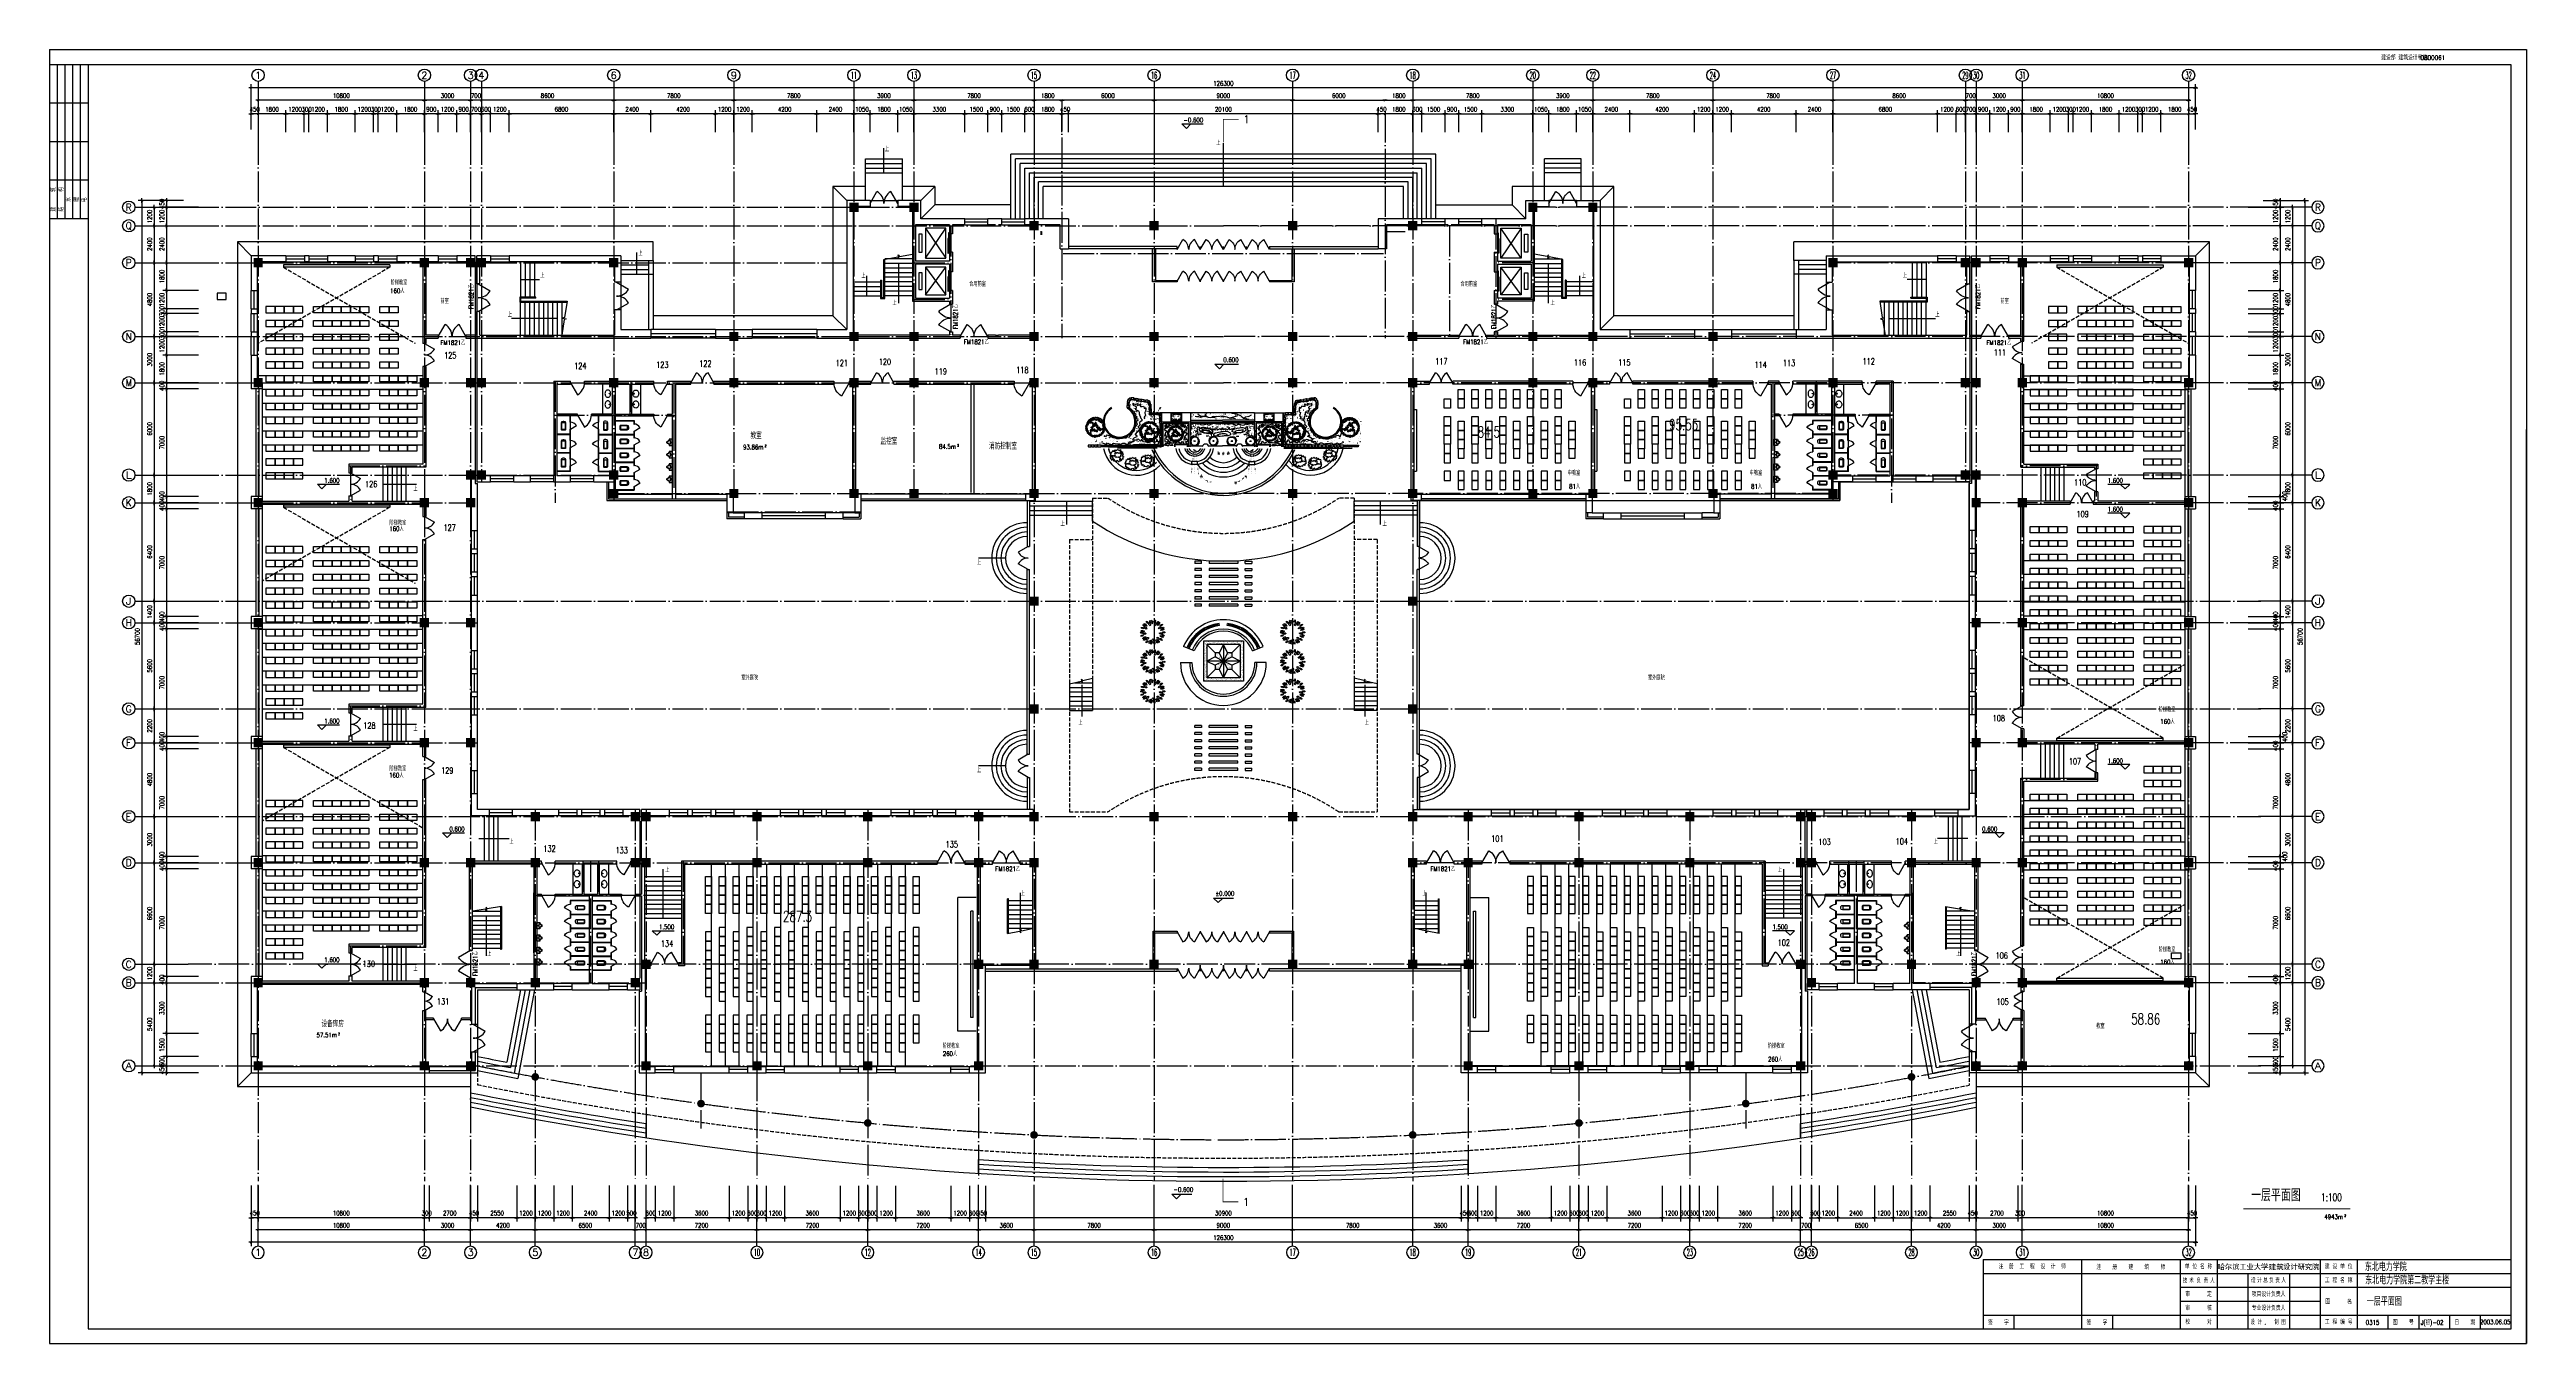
# Model space of a CAD drawing. Extents: x 165127 to 1058185, y 60808 to 144908.
# Drawn here: x 165127 to 326027, y 60808 to 144908 of the extents above; entities that cross this region are included whole.
import ezdxf
from ezdxf.enums import TextEntityAlignment as Align

# ---------------------------------------------------------------- set-up
doc = ezdxf.new("R2010")
doc.units = 0
doc.header["$LTSCALE"] = 1000
for name, pattern in [('DASH', [0.35, 0.25, -0.1]), ('DOTE', [2.42, 2, -0.2, 0.02, -0.2]), ('HIDDEN2', [0.1875, 0.125, -0.0625])]:
    doc.linetypes.add(name, pattern=pattern)
doc.layers.get('0').update_dxf_attribs({"linetype": 'CONTINUOUS'})
doc.layers.get('DEFPOINTS').update_dxf_attribs({"linetype": 'CONTINUOUS'})
for name, color, linetype in [('A3', 3, 'CONTINUOUS'), ('A6', 252, 'CONTINUOUS'), ('AD', 254, 'CONTINUOUS'), ('AXIS', 3, 'CONTINUOUS'), ('AXIS_TEXT', 7, 'CONTINUOUS'), ('C3', 3, 'CONTINUOUS'), ('C6', 252, 'CONTINUOUS'), ('COLUMN', 7, 'CONTINUOUS'), ('DOTE', 1, 'DOTE'), ('F', 252, 'CONTINUOUS'), ('FLOWER', 3, 'CONTINUOUS'), ('GARDEN', 4, 'CONTINUOUS'), ('GROUND', 3, 'CONTINUOUS'), ('LVTRY', 6, 'CONTINUOUS'), ('LVTRY_WINDOW', 7, 'CONTINUOUS'), ('PUB_DIM', 3, 'CONTINUOUS'), ('PUB_TEXT', 7, 'CONTINUOUS'), ('STAIR', 3, 'CONTINUOUS'), ('WALL', 255, 'CONTINUOUS'), ('WINDOW', 2, 'CONTINUOUS'), ('WINDOW_TEXT', 7, 'CONTINUOUS'), ('XX', 3, 'DASH'), ('内部道路', 151, 'HIDDEN2'), ('面积注记', 7, 'CONTINUOUS')]:
    doc.layers.add(name, color=color, linetype=linetype)
doc.styles.add('_HZTXT', font='romans.shx', dxfattribs={"width": 0.7, "bigfont": 'z.shx'})
doc.styles.add('COMP', font='complex', dxfattribs={"bigfont": 'hztxt'})
doc.styles.add('COMPLEX', font='COMPLEX')
doc.styles.add('DIM_FONT', font='SIMPLEX.shx', dxfattribs={"width": 0.7})
doc.styles.add('HZ', font='romans.shx', dxfattribs={"bigfont": 'z.shx'})
doc.styles.add('SIMPLEX', font='SIMPLEX.SHX')
doc.styles.add('Z', font='romans', dxfattribs={"width": 0.8, "bigfont": 'z'})
doc.dimstyles.new('AXIS', dxfattribs={"dimtxt": 300, "dimasz": 1, "dimexe": 250, "dimexo": 300, "dimgap": 150, "dimtad": 1, "dimdec": 0, "dimdsep": 46, "dimtxsty": 'DIM_FONT', "dimblk": '_DIMX', "dimcen": 2.5, "dimse1": 1, "dimse2": 1, "dimclrt": 7, "dimadec": 0, "dimazin": 0, "dimtfac": 1, "dimtdec": 0, "dimtix": 1, "dimtmove": 2, "dimatfit": 3, "dimldrblk": '_DIMX', "dimfxl": 1, "dimarcsym": 0})
doc.dimstyles.new('DIMA', dxfattribs={"dimtxt": 300, "dimasz": 1, "dimexe": 250, "dimexo": 300, "dimgap": 150, "dimtad": 1, "dimdec": 0, "dimdsep": 46, "dimtxsty": 'DIM_FONT', "dimblk": '_DIMX', "dimcen": 2.5, "dimse1": 1, "dimclrt": 7, "dimadec": 0, "dimazin": 0, "dimtfac": 1, "dimtdec": 0, "dimtix": 1, "dimtmove": 2, "dimatfit": 3, "dimldrblk": '_DIMX', "dimfxl": 1, "dimarcsym": 0})
doc.dimstyles.new('DIMB', dxfattribs={"dimtxt": 300, "dimasz": 1, "dimexe": 250, "dimexo": 300, "dimgap": 150, "dimtad": 1, "dimdec": 0, "dimdsep": 46, "dimtxsty": 'DIM_FONT', "dimblk": '_DIMX', "dimcen": 2.5, "dimse2": 1, "dimclrt": 7, "dimadec": 0, "dimazin": 0, "dimtfac": 1, "dimtdec": 0, "dimtix": 1, "dimtmove": 2, "dimatfit": 3, "dimldrblk": '_DIMX', "dimfxl": 1, "dimarcsym": 0})
doc.dimstyles.new('DIMN', dxfattribs={"dimtxt": 300, "dimasz": 1, "dimexe": 250, "dimexo": 300, "dimgap": 150, "dimtad": 1, "dimdec": 0, "dimdsep": 46, "dimtxsty": 'DIM_FONT', "dimblk": '_DIMX', "dimcen": 2.5, "dimclrt": 7, "dimadec": 0, "dimazin": 0, "dimtfac": 1, "dimtdec": 0, "dimtix": 1, "dimtmove": 2, "dimatfit": 3, "dimldrblk": '_DIMX', "dimfxl": 1, "dimarcsym": 0})

# ---------------------------------------------------------------- blocks, each defined once
blk = doc.blocks.new('_DBLK1')
for p, q in [((-0.5, 0), (-0.25, -0.433)), ((0.5, 0), (0.25, -0.433))]:
    blk.add_line(p, q)
for centre, start, end in [((-0.5, 0), 300, 0), ((0.5, 0), 180, 240)]:
    blk.add_arc(centre, 0.5, start, end)
at = {"layer": 'WINDOW_TEXT', "style": 'SIMPLEX', "flags": 9}
blk.add_attdef('A', text='', height=1, dxfattribs=at).set_placement((0, 1.5), align=Align.MIDDLE)
blk = doc.blocks.new('M_F8')
for p, q in [((-613, 85), (-522, 116)), ((-551, 65), (-613, 85)), ((-527, 49), (-556, -12)), ((-498, 49), (-551, 65)), ((-530, 353), (-445, 356)), ((-518, 203), (-527, 234)), ((-522, 116), (-513, 167)), ((-513, 167), (-518, 203)), ((-470, 39), (-498, 49)), ((-465, -27), (-470, 39)), ((-412, 44), (-465, -27)), ((-445, 356), (-403, 369)), ((-341, 55), (-412, 44)), ((-412, 44), (-412, 44)), ((-370, 375), (-361, 478)), ((-358, 481), (-286, 413)), ((-341, 55), (-341, 55)), ((-302, -2), (-341, 55)), ((-310, 430), (-286, 466)), ((-279, 24), (-302, -2)), ((-286, 413), (-226, 430)), ((-283, 466), (-245, 451)), ((-274, 55), (-279, 24)), ((-231, 96), (-274, 55)), ((-245, 451), (-202, 486)), ((-173, 85), (-231, 96)), ((-226, 430), (-203, 427)), ((-202, 246), (-220, 172)), ((-217, 153), (-173, 85)), ((-203, 427), (-207, 374)), ((-207, 374), (-164, 312)), ((-207, 374), (-207, 374)), ((-197, 44), (-207, 3)), ((-207, 3), (-173, -2)), ((-202, 486), (-173, 550)), ((-154, 271), (-202, 246)), ((-197, 440), (-197, 440)), ((-197, 80), (-197, 44)), ((-173, 550), (-132, 502)), ((-173, 85), (-173, 85)), ((-164, 312), (-87, 307)), ((-87, 307), (-154, 271)), ((-132, 502), (-54, 486)), ((-111, 266), (-125, 271)), ((-77, 241), (-111, 266)), ((-58, 241), (-77, 241)), ((-34, 277), (-58, 241)), ((-54, 486), (3, 533)), ((9, 302), (-34, 277)), ((3, 533), (28, 594)), ((61, 302), (9, 302)), ((28, 594), (76, 524)), ((133, 230), (61, 302)), ((76, 524), (121, 500)), ((121, 500), (185, 481)), ((200, 292), (152, 230)), ((185, 481), (259, 549)), ((262, 297), (200, 292)), ((259, 549), (233, 461)), ((233, 461), (267, 430)), ((276, 399), (248, 343)), ((248, 343), (271, 307)), ((257, -7), (281, 34)), ((314, 287), (262, 297)), ((376, 362), (266, 374)), ((267, 430), (310, 425)), ((271, 307), (314, 287)), ((362, 425), (276, 399)), ((276, 230), (300, 287)), ((346, 176), (277, 223)), ((281, 34), (305, 44)), ((286, 116), (286, 137)), ((305, 80), (286, 116)), ((287, 141), (346, 176)), ((333, 55), (305, 80)), ((305, 44), (333, 55)), ((310, 425), (362, 425)), ((376, 362), (456, 332)), ((438, 97), (421, 45)), ((421, 45), (450, -12)), ((444, 213), (436, 169)), ((436, 169), (499, 123)), ((466, 125), (438, 97)), ((466, 238), (444, 213)), ((499, 123), (466, 125)), ((-556, -12), (-589, -27)), ((-589, -27), (-541, -63)), ((-541, -145), (-565, -166)), ((-565, -166), (-479, -186)), ((-541, -63), (-541, -120)), ((-541, -120), (-541, -145)), ((-479, -186), (-460, -242)), ((-460, -242), (-470, -294)), ((-470, -299), (-398, -263)), ((-470, -294), (-470, -299)), ((-398, -263), (-355, -258)), ((-355, -258), (-326, -284)), ((-326, -284), (-288, -325)), ((-293, -355), (-312, -386)), ((-312, -386), (-264, -371)), ((-288, -325), (-293, -355)), ((-264, -371), (-207, -355)), ((-207, -355), (-111, -401)), ((-207, -355), (-207, -355)), ((-173, -2), (-130, -12)), ((-130, -12), (-111, -58)), ((-111, -58), (-87, -53)), ((-111, -401), (-82, -422)), ((-87, -53), (-54, -43)), ((-82, -422), (-59, -453)), ((-59, -453), (-25, -340)), ((-54, -43), (-25, -33)), ((-25, -33), (75, -68)), ((-25, -340), (32, -325)), ((32, -325), (109, -401)), ((75, -68), (109, -94)), ((109, -94), (113, -63)), ((109, -458), (161, -391)), ((109, -401), (118, -447)), ((118, -447), (109, -458)), ((113, -63), (133, -43)), ((152, -84), (118, -68)), ((133, -43), (180, -27)), ((157, -84), (152, -84)), ((209, -84), (157, -84)), ((161, -391), (252, -371)), ((180, -27), (190, -27)), ((190, -27), (257, -33)), ((190, -104), (209, -84)), ((190, -125), (190, -104)), ((200, -155), (190, -125)), ((262, -196), (200, -155)), ((223, -222), (281, -207)), ((223, -299), (223, -222)), ((228, -314), (223, -299)), ((290, -371), (228, -314)), ((252, -371), (305, -376)), ((257, -33), (257, -7)), ((281, -207), (262, -196)), ((279, -334), (263, -339)), ((346, -336), (279, -334)), ((305, -376), (290, -371)), ((364, -231), (336, -261)), ((336, -261), (350, -309)), ((375, -341), (346, -336)), ((350, -309), (375, -341)), ((421, -206), (364, -231)), ((487, -56), (415, -77)), ((415, -77), (448, -160)), ((462, -244), (421, -206)), ((448, -160), (462, -244)), ((450, -12), (542, -35)), ((542, -35), (487, -56))]:
    blk.add_line(p, q)
at = {"flags": 128}
for points in [[(-530, 353), (-483, 275), (-521, 241)], [(456, 332), (384, 316), (421, 288), (377, 248), (474, 241)]]:
    blk.add_lwpolyline(points, dxfattribs=at)
at = {"width": 0.8, "flags": 9}
for tag, p in [('XSIZE', (-183, 110)), ('XSIZE', (-74, 244)), ('YSIZE', (142, 228)), ('YSIZE', (124, -73))]:
    blk.add_attdef(tag, p, '', height=0.2, dxfattribs=at)
blk = doc.blocks.new('H$E')
at = {"layer": 'A3', "color": 3}
for p, q in [((4.5, 5.25), (0, 5.25)), ((4.5, -5.25), (4.5, 5.25)), ((0, -5.25), (4.5, -5.25))]:
    blk.add_line(p, q, dxfattribs=at)
blk = doc.blocks.new('TR6$X')
at = {"layer": 'C3'}
for p, q in [((0, 0.09), (0, -0.1)), ((-0.1, -0.01), (0.12, -0.01))]:
    blk.add_line(p, q, dxfattribs=at)
for centre in [(-0.04, -0.04), (0.04, 0.04)]:
    blk.add_circle(centre, 0.5, dxfattribs=at)
blk = doc.blocks.new('_FZH')
blk.add_solid([(-0.5, -0.5), (0.5, -0.5), (-0.5, 0.5), (0.5, 0.5)])
blk = doc.blocks.new('A$C407C5CBC')
at = {"layer": 'F'}
blk.add_lwpolyline([(0, 600), (400, 600), (400, 0), (0, 0)], close=True, dxfattribs=at)
blk = doc.blocks.new('_DBLK')
blk.add_line((-0.5, 0), (0, -0.87))
blk.add_arc((-0.5, 0), 1, 300, 0)
at = {"layer": 'WINDOW_TEXT', "style": 'SIMPLEX', "flags": 9}
blk.add_attdef('A', text='', height=1, dxfattribs=at).set_placement((0, 1.5), align=Align.MIDDLE)
blk = doc.blocks.new('_LV6')
for p, q in [((-140, -340), (-140, -780)), ((140, -770), (-140, -770)), ((-110, -340), (-110, -770)), ((100, -300), (-100, -300)), ((100, -330), (-100, -330)), ((-30, -890), (30, -890)), ((110, -770), (110, -340)), ((140, -780), (140, -340))]:
    blk.add_line(p, q)
for centre, radius, start, end in [((-100, -340), 40, 90, 180), ((-30, -780), 110, 180, 270), ((-100, -340), 10, 90, 180), ((30, -780), 110, 270, 0), ((100, -340), 40, 0, 90), ((100, -340), 10, 0, 90)]:
    blk.add_arc(centre, radius, start, end)
blk = doc.blocks.new('_LV8')
for p, q in [((-205, 0), (205, 0)), ((-205, -191), (-205, 0)), ((205, 0), (205, -191))]:
    blk.add_line(p, q)
blk.add_circle((0, -60), 20)
for centre, radius, start, end in [((-243, -391), 203, 19.26394, 79.28939), ((-152, -175), 10, 114.10839, 248.1394), ((5, -526), 395, 66.66751, 114.10839), ((-243, -401), 233, 19.26394, 68.1394), ((0, -306), 54, 199.26394, 269.77771), ((0, -316), 24, 199.26394, 269.49984), ((0, -306), 54, 270.22229, 340.73606), ((0, -316), 24, 270.50016, 340.73606), ((243, -401), 233, 110.49411, 160.73606), ((243, -391), 203, 100.71061, 160.73606), ((158, -173), 10, 290.49411, 66.66751)]:
    blk.add_arc(centre, radius, start, end)
blk = doc.blocks.new('_YZH')
at = {"const_width": 0.5}
blk.add_lwpolyline([(-0.25, 0, 1), (0.25, 0, 1)], format="xyb", close=True, dxfattribs=at)
blk = doc.blocks.new('_ARROW')
blk.add_solid([(0, 0), (-1, 0.1), (-1, -0.1)])
blk = doc.blocks.new('_LV4')
blk.add_lwpolyline([(0, -520, 0.0789663), (92, -505, 0.0881515), (166, -466, 0.1052687), (218, -403, 0.1216849), (235, -335, 0.1216849), (218, -267, 0.1052687), (166, -204, 0.0881515), (92, -165, 0.0789663), (0, -150, 0.0789663), (-92, -165, 0.0881515), (-166, -204, 0.1052687), (-218, -267, 0.1216849), (-235, -335, 0.1216849), (-218, -403, 0.1052687), (-166, -466, 0.0881515), (-92, -505, 0.0789663)], format="xyb", close=True)
blk.add_circle((0, -230), 20)
blk = doc.blocks.new('M_F22')
for centre, radius, start, end in [((-1969, -307), 339, 42.86392, 138.57818), ((-1861, -14), 573, 38.65709, 111.15834), ((-1651, 768), 486, 210.70899, 299.10644), ((-1853, 584), 266, 13.31145, 125.5828), ((-1727, 923), 307, 203.4613, 295.43295), ((-1680, 1042), 339, 2.86392, 98.57818), ((-1340, 1458), 399, 191.70154, 269.74057), ((-1364, 522), 376, 13.2488, 122.58322), ((-1177, 985), 417, 200.50355, 295.32847), ((-745, 1661), 486, 170.70899, 259.10644), ((-1409, 1198), 573, 358.65709, 71.15834), ((-704, 1829), 307, 163.4613, 255.43295), ((-1018, 1651), 266, 333.31145, 85.5828), ((-242, 1523), 417, 160.50355, 255.32847), ((-684, 1289), 376, 333.2488, 82.58322), ((-63, 1991), 399, 151.70154, 229.74057), ((-591, 1891), 339, 322.86392, 58.57818), ((523, 1764), 486, 130.70899, 219.10644), ((-284, 1836), 573, 318.65709, 31.15834), ((662, 1865), 307, 123.4613, 215.43295), ((819, 1335), 417, 120.50355, 215.32847), ((307, 1931), 266, 293.31145, 45.5828), ((331, 1439), 376, 293.2488, 42.58322), ((1257, 1578), 399, 111.70154, 189.74057), ((788, 1841), 339, 282.86392, 18.57818), ((1560, 1027), 486, 90.70899, 179.10644), ((988, 1601), 573, 278.65709, 351.15834), ((1511, 508), 417, 80.50355, 175.32847), ((1204, 902), 376, 253.2488, 2.58322), ((1732, 1016), 307, 83.4613, 175.43295), ((1502, 1294), 266, 253.31145, 5.5828), ((1881, -204), 486, 50.70899, 139.10644), ((1812, 603), 573, 238.65709, 311.15834), ((2003, 413), 399, 71.70154, 149.74057), ((1813, 916), 339, 242.86392, 338.57818), ((-1976, 230), 399, 231.70154, 309.74057), ((-1807, -769), 266, 53.31145, 165.5828), ((-1928, -429), 307, 243.4613, 335.43295), ((-1429, -1233), 573, 78.65709, 151.15834), ((-1770, -498), 486, 250.70899, 339.10644), ((-1393, -503), 376, 53.2488, 162.58322), ((-1547, -28), 417, 240.50355, 335.32847), ((-1323, -1527), 339, 82.86392, 178.57818), ((-1674, -1120), 399, 271.70154, 349.74057), ((-902, -1777), 266, 93.31145, 205.5828), ((-1213, -1593), 307, 283.4613, 15.43295), ((-756, -1306), 376, 93.2488, 202.58322), ((-1179, -1041), 417, 280.50355, 15.32847), ((-314, -1889), 573, 118.65709, 191.15834), ((-1048, -1545), 486, 290.70899, 19.10644), ((-44, -2046), 339, 122.86392, 218.57818), ((-574, -1959), 399, 311.70154, 29.74057), ((249, -1512), 376, 133.2488, 242.58322), ((-246, -1581), 417, 320.50355, 55.32847), ((439, -1967), 266, 133.31145, 245.5828), ((83, -2026), 307, 323.4613, 55.43295), ((962, -1675), 573, 158.65709, 231.15834), ((179, -1883), 486, 330.70899, 59.10644), ((1151, -1025), 376, 173.2488, 282.58322), ((816, -1395), 417, 0.50355, 95.32847), ((1270, -1621), 339, 162.86392, 258.57818), ((808, -1896), 399, 351.70154, 69.74057), ((1510, -570), 417, 40.50355, 135.32847), ((1528, -71), 376, 213.2488, 322.58322), ((1335, -1353), 486, 10.70899, 99.10644), ((1801, -691), 573, 198.65709, 271.15834), ((1589, -1250), 266, 173.31145, 285.5828), ((1354, -1524), 307, 3.4613, 95.43295), ((1825, -959), 399, 31.70154, 109.74057), ((2003, -452), 339, 202.86392, 298.57818), ((2005, -323), 307, 43.4613, 135.43295), ((2009, 38), 266, 213.31145, 325.5828)]:
    blk.add_arc(centre, radius, start, end)
at = {"width": 0.8, "flags": 9}
for tag in ['XSIZE', 'YSIZE']:
    blk.add_attdef(tag, (0, 0), '', height=0.5, dxfattribs=at)
blk = doc.blocks.new('GREEN8')
at = {"color": 0, "linetype": 'ByBlock'}
for p, q in [((-115, 117), (-115, 117)), ((-114, 131), (-114, 131)), ((-114, 65), (-114, 65)), ((-114, 38), (-114, 38)), ((-113, 103), (-113, 103)), ((-113, 53), (-113, 53)), ((-113, 14), (-113, 14)), ((-112, 76), (-112, 76)), ((-112, 55), (-112, 55)), ((-112, 50), (-112, 50)), ((-112, 32), (-112, 32)), ((-111, 95), (-111, 95)), ((-111, 69), (-111, 69)), ((-111, 27), (-111, 27)), ((-110, 96), (-110, 96)), ((-110, 93), (-110, 93)), ((-110, 84), (-110, 84)), ((-109, 82), (-109, 82)), ((-108, 124), (-108, 124)), ((-108, 99), (-108, 99)), ((-108, 57), (-108, 57)), ((-108, 29), (-108, 29)), ((-108, 11), (-108, 11)), ((-107, 115), (-107, 115)), ((-107, 55), (-107, 55)), ((-107, 35), (-107, 35)), ((-106, 76), (-106, 76)), ((-106, 56), (-106, 56)), ((-106, 14), (-106, 14)), ((-105, 130), (-105, 130)), ((-105, 62), (-105, 62)), ((-105, 9), (-105, 9)), ((-104, 117), (-104, 117)), ((-104, 86), (-104, 86)), ((-104, 29), (-104, 29)), ((-104, 19), (-104, 19)), ((-103, 130), (-103, 130)), ((-103, 44), (-103, 44)), ((-103, 35), (-103, 35)), ((-102, 112), (-102, 112)), ((-102, 18), (-102, 18)), ((-102, 14), (-102, 14)), ((-101, 116), (-101, 116)), ((-101, 60), (-101, 60)), ((-101, 55), (-101, 55)), ((-101, 41), (-101, 41)), ((-100, 117), (-100, 117)), ((-100, 114), (-100, 114)), ((-100, 75), (-100, 75)), ((-100, 48), (-100, 48)), ((-99, 109), (-99, 109)), ((-99, 96), (-99, 96)), ((-98, 91), (-98, 91)), ((-98, 90), (-98, 90)), ((-98, 14), (-98, 14)), ((-97, 106), (-97, 106)), ((-97, 78), (-97, 78)), ((-97, 20), (-97, 20)), ((-97, 4), (-97, 4)), ((-96, 76), (-96, 76)), ((-96, 35), (-96, 35)), ((-96, 10), (-96, 10)), ((-95, 121), (-95, 121)), ((-93, 117), (-93, 117)), ((-92, 120), (-92, 120)), ((-85, 127), (-85, 127)), ((-83, 128), (-83, 128)), ((-82, 117), (-82, 117)), ((-81, 129), (-81, 129)), ((-78, 126), (-78, 126)), ((-78, 117), (-78, 117)), ((-76, 120), (-76, 120)), ((-75, 119), (-75, 119)), ((-75, 118), (-75, 118)), ((-72, 117), (-72, 117)), ((-67, 117), (-67, 117)), ((-63, 125), (-63, 125)), ((-61, 117), (-61, 117)), ((-58, 132), (-58, 132)), ((-57, 117), (-57, 117)), ((-56, 126), (-56, 126)), ((-54, 116), (-54, 116)), ((-53, 131), (-53, 131)), ((-53, 123), (-53, 123)), ((-51, 124), (-51, 124)), ((-50, 122), (-50, 122)), ((-50, 117), (-50, 117)), ((-44, 115), (-44, 115)), ((-44, 48), (-44, 48)), ((-42, 123), (-42, 123)), ((-42, 114), (-42, 114)), ((-42, 61), (-42, 61)), ((-42, 55), (-42, 55)), ((-42, 46), (-42, 46)), ((-41, 43), (-41, 43)), ((-40, 37), (-40, 37)), ((-39, 117), (-39, 117)), ((-39, 52), (-39, 52)), ((-38, 40), (-38, 40)), ((-38, 35), (-38, 35)), ((-36, 55), (-36, 55)), ((-36, 39), (-36, 39)), ((-35, 117), (-35, 117)), ((-33, 114), (-33, 114)), ((-32, 123), (-32, 123)), ((-31, 129), (-31, 129)), ((-31, 52), (-31, 52)), ((-31, 35), (-31, 35)), ((-30, 43), (-30, 43)), ((-29, 120), (-29, 120)), ((-29, 31), (-29, 31)), ((-28, 117), (-28, 117)), ((-28, 59), (-28, 59)), ((-28, 29), (-28, 29)), ((-27, 127), (-27, 127)), ((-27, 31), (-27, 31)), ((-26, 60), (-26, 60)), ((-25, 126), (-25, 126)), ((-25, 55), (-25, 55)), ((-22, 120), (-22, 120)), ((-21, 132), (-21, 132)), ((-21, 55), (-21, 55)), ((-20, 61), (-20, 61)), ((-20, 35), (-20, 35)), ((-19, 119), (-19, 119)), ((-19, 52), (-19, 52)), ((-19, 35), (-19, 35)), ((-18, 50), (-18, 50)), ((-18, 50), (-18, 50)), ((-17, 117), (-17, 117)), ((-17, 40), (-17, 40)), ((-16, 35), (-16, 35)), ((-13, 117), (-13, 117)), ((-13, 37), (-13, 37)), ((-12, 43), (-12, 43)), ((-10, 127), (-10, 127)), ((-10, 26), (-10, 26)), ((-9, 35), (-9, 35)), ((-8, 5), (-8, 5)), ((-7, 119), (-7, 119)), ((-7, 117), (-7, 117)), ((-4, 117), (-4, 117)), ((-2, 131), (-2, 131)), ((-2, 1), (-2, 1)), ((-1, 130), (-1, 130)), ((-1, 118), (-1, 118)), ((-1, 17), (-1, 17)), ((1, 7), (1, 7)), ((3, 128), (3, 128)), ((4, 117), (4, 117)), ((5, 122), (5, 122)), ((6, 14), (6, 14)), ((9, 117), (9, 117)), ((10, 124), (10, 124)), ((10, 18), (10, 18)), ((10, 8), (10, 8)), ((11, 23), (11, 23)), ((11, 16), (11, 16)), ((12, 114), (12, 114)), ((12, 16), (12, 16)), ((14, 113), (14, 113)), ((15, 117), (15, 117)), ((18, 116), (18, 116)), ((20, 115), (20, 115)), ((20, 38), (20, 38)), ((21, 114), (21, 114)), ((21, 37), (21, 37)), ((22, 131), (22, 131)), ((22, 30), (22, 30)), ((22, 25), (22, 25)), ((23, 35), (23, 35)), ((24, 45), (24, 45)), ((24, 1), (24, 1)), ((26, 117), (26, 117)), ((27, 30), (27, 30)), ((28, 125), (28, 125)), ((28, 35), (28, 35)), ((29, 55), (29, 55)), ((29, 54), (29, 54)), ((30, 126), (30, 126)), ((30, 117), (30, 117)), ((31, 122), (31, 122)), ((31, 59), (31, 59)), ((32, 58), (32, 58)), ((32, 52), (32, 52)), ((33, 36), (33, 36)), ((33, 33), (33, 33)), ((34, 51), (34, 51)), ((34, 35), (34, 35)), ((36, 31), (36, 31)), ((37, 118), (37, 118)), ((37, 117), (37, 117)), ((38, 116), (38, 116)), ((38, 51), (38, 51)), ((40, 113), (40, 113)), ((40, 55), (40, 55)), ((42, 131), (42, 131)), ((42, 128), (42, 128)), ((42, 113), (42, 113)), ((43, 42), (43, 42)), ((45, 55), (45, 55)), ((45, 43), (45, 43)), ((45, 42), (45, 42)), ((45, 35), (45, 35)), ((46, 58), (46, 58)), ((46, 41), (46, 41)), ((48, 117), (48, 117)), ((49, 35), (49, 35)), ((51, 55), (51, 55)), ((52, 120), (52, 120)), ((52, 117), (52, 117)), ((53, 122), (53, 122)), ((54, 51), (54, 51)), ((55, 130), (55, 130)), ((59, 117), (59, 117)), ((62, 122), (62, 122)), ((63, 131), (63, 131)), ((63, 126), (63, 126)), ((63, 120), (63, 120)), ((66, 128), (66, 128)), ((69, 113), (69, 113)), ((70, 117), (70, 117)), ((72, 117), (72, 117)), ((74, 132), (74, 132)), ((74, 117), (74, 117)), ((77, 119), (77, 119)), ((80, 117), (80, 117)), ((84, 124), (84, 124)), ((87, 126), (87, 126)), ((88, 127), (88, 127)), ((88, 124), (88, 124)), ((91, 125), (91, 125)), ((91, 117), (91, 117)), ((94, 117), (94, 117)), ((94, 115), (94, 115)), ((95, 130), (95, 130)), ((95, 117), (95, 117)), ((102, 117), (102, 117)), ((102, 116), (102, 116)), ((105, 121), (105, 121)), ((105, 76), (105, 76)), ((105, 71), (105, 71)), ((106, 95), (106, 95)), ((106, 69), (106, 69)), ((106, 55), (106, 55)), ((106, 42), (106, 42)), ((106, 20), (106, 20)), ((106, 3), (106, 3)), ((107, 96), (107, 96)), ((107, 36), (107, 36)), ((107, 24), (107, 24)), ((108, 100), (108, 100)), ((109, 51), (109, 51)), ((109, 33), (109, 33)), ((110, 74), (110, 74)), ((110, 66), (110, 66)), ((110, 55), (110, 55)), ((110, 35), (110, 35)), ((110, 31), (110, 31)), ((110, 21), (110, 21)), ((111, 130), (111, 130)), ((111, 3), (111, 3)), ((112, 82), (112, 82)), ((112, 76), (112, 76)), ((112, 62), (112, 62)), ((113, 128), (113, 128)), ((113, 124), (113, 124)), ((113, 117), (113, 117)), ((113, 97), (113, 97)), ((114, 53), (114, 53)), ((114, 35), (114, 35)), ((114, 1), (114, 1)), ((115, 112), (115, 112)), ((115, 92), (115, 92)), ((115, 14), (115, 14)), ((116, 128), (116, 128)), ((116, 122), (116, 122)), ((116, 55), (116, 55)), ((116, 24), (116, 24)), ((116, 11), (116, 11)), ((117, 117), (117, 117)), ((117, 104), (117, 104)), ((117, 90), (117, 90)), ((117, 33), (117, 33)), ((117, 27), (117, 27)), ((118, 96), (118, 96)), ((119, 121), (119, 121)), ((119, 54), (119, 54)), ((119, 42), (119, 42)), ((119, 14), (119, 14)), ((120, 101), (120, 101)), ((120, 83), (120, 83)), ((120, 57), (120, 57)), ((120, 52), (120, 52)), ((121, 35), (121, 35)), ((121, 12), (121, 12)), ((122, 96), (122, 96)), ((122, 76), (122, 76)), ((122, 73), (122, 73)), ((123, 88), (123, 88)), ((123, 83), (123, 83)), ((123, 80), (123, 80)), ((123, 16), (123, 16)), ((124, 117), (124, 117)), ((124, 62), (124, 62)), ((124, 14), (124, 14)), ((125, 103), (125, 103)), ((125, 2), (125, 2)), ((-115, -6), (-115, -6)), ((-115, -18), (-115, -18)), ((-115, -78), (-115, -78)), ((-114, -2), (-114, -2)), ((-114, -27), (-114, -27)), ((-114, -71), (-114, -71)), ((-113, -3), (-113, -3)), ((-113, -63), (-113, -63)), ((-113, -69), (-113, -69)), ((-113, -89), (-113, -89)), ((-112, -48), (-112, -48)), ((-111, -39), (-111, -39)), ((-111, -89), (-111, -89)), ((-110, -27), (-110, -27)), ((-110, -32), (-110, -32)), ((-110, -40), (-110, -40)), ((-110, -48), (-110, -48)), ((-110, -92), (-110, -92)), ((-109, -17), (-109, -17)), ((-109, -41), (-109, -41)), ((-109, -107), (-109, -107)), ((-108, -6), (-108, -6)), ((-107, -2), (-107, -2)), ((-107, -10), (-107, -10)), ((-107, -60), (-107, -60)), ((-107, -103), (-107, -103)), ((-106, -77), (-106, -77)), ((-106, -88), (-106, -88)), ((-105, -48), (-105, -48)), ((-105, -68), (-105, -68)), ((-105, -79), (-105, -79)), ((-104, -9), (-104, -9)), ((-104, -27), (-104, -27)), ((-104, -72), (-104, -72)), ((-103, -48), (-103, -48)), ((-103, -57), (-103, -57)), ((-103, -80), (-103, -80)), ((-101, -12), (-101, -12)), ((-101, -42), (-101, -42)), ((-101, -68), (-101, -68)), ((-100, -19), (-100, -19)), ((-100, -26), (-100, -26)), ((-100, -30), (-100, -30)), ((-100, -89), (-100, -89)), ((-99, -20), (-99, -20)), ((-99, -48), (-99, -48)), ((-99, -86), (-99, -86)), ((-99, -101), (-99, -101)), ((-98, -11), (-98, -11)), ((-97, -6), (-97, -6)), ((-97, -33), (-97, -33)), ((-96, -51), (-96, -51)), ((-96, -57), (-96, -57)), ((-96, -89), (-96, -89)), ((-96, -96), (-96, -96)), ((-92, -94), (-92, -94)), ((-91, -96), (-91, -96)), ((-89, -89), (-89, -89)), ((-89, -92), (-89, -92)), ((-86, -95), (-86, -95)), ((-86, -105), (-86, -105)), ((-85, -103), (-85, -103)), ((-84, -90), (-84, -90)), ((-78, -89), (-78, -89)), ((-75, -99), (-75, -99)), ((-75, -104), (-75, -104)), ((-74, -89), (-74, -89)), ((-68, -89), (-68, -89)), ((-67, -91), (-67, -91)), ((-66, -92), (-66, -92)), ((-65, -108), (-65, -108)), ((-64, -92), (-64, -92)), ((-64, -95), (-64, -95)), ((-61, -98), (-61, -98)), ((-60, -99), (-60, -99)), ((-57, -89), (-57, -89)), ((-54, -101), (-54, -101)), ((-53, -89), (-53, -89)), ((-53, -108), (-53, -108)), ((-50, -107), (-50, -107)), ((-46, -89), (-46, -89)), ((-45, -27), (-45, -27)), ((-43, -20), (-43, -20)), ((-43, -95), (-43, -95)), ((-41, -88), (-41, -88)), ((-40, -28), (-40, -28)), ((-39, -99), (-39, -99)), ((-38, -27), (-38, -27)), ((-37, -34), (-37, -34)), ((-36, -18), (-36, -18)), ((-36, -28), (-36, -28)), ((-36, -101), (-36, -101)), ((-35, -30), (-35, -30)), ((-35, -89), (-35, -89)), ((-35, -96), (-35, -96)), ((-33, -103), (-33, -103)), ((-32, -6), (-32, -6)), ((-31, -88), (-31, -88)), ((-31, -89), (-31, -89)), ((-30, -19), (-30, -19)), ((-29, -37), (-29, -37)), ((-29, -90), (-29, -90)), ((-28, -6), (-28, -6)), ((-28, -27), (-28, -27)), ((-28, -104), (-28, -104)), ((-27, -22), (-27, -22)), ((-27, -105), (-27, -105)), ((-26, -7), (-26, -7)), ((-25, -27), (-25, -27)), ((-24, -9), (-24, -9)), ((-24, -11), (-24, -11)), ((-24, -89), (-24, -89)), ((-23, -27), (-23, -27)), ((-22, -6), (-22, -6)), ((-22, -97), (-22, -97)), ((-19, -10), (-19, -10)), ((-18, -16), (-18, -16)), ((-17, -27), (-17, -27)), ((-15, -102), (-15, -102)), ((-14, -20), (-14, -20)), ((-13, -5), (-13, -5)), ((-13, -89), (-13, -89)), ((-13, -106), (-13, -106)), ((-12, -104), (-12, -104)), ((-11, -6), (-11, -6)), ((-11, -91), (-11, -91)), ((-10, -92), (-10, -92)), ((-9, -2), (-9, -2)), ((-9, -89), (-9, -89)), ((-6, -4), (-6, -4)), ((-6, -6), (-6, -6)), ((-4, -93), (-4, -93)), ((-4, -100), (-4, -100)), ((-3, -89), (-3, -89)), ((-2, -102), (-2, -102)), ((-1, -99), (-1, -99)), ((8, -89), (8, -89)), ((10, -93), (10, -93)), ((10, -105), (10, -105)), ((13, -89), (13, -89)), ((13, -108), (13, -108)), ((14, -88), (14, -88)), ((15, -6), (15, -6)), ((16, -5), (16, -5)), ((19, -1), (19, -1)), ((19, -7), (19, -7)), ((19, -89), (19, -89)), ((19, -102), (19, -102)), ((20, -96), (20, -96)), ((21, -96), (21, -96)), ((22, -6), (22, -6)), ((23, -98), (23, -98)), ((25, -1), (25, -1)), ((27, -25), (27, -25)), ((27, -27), (27, -27)), ((28, -10), (28, -10)), ((29, -105), (29, -105)), ((30, -17), (30, -17)), ((30, -89), (30, -89)), ((31, -8), (31, -8)), ((31, -95), (31, -95)), ((33, -6), (33, -6)), ((34, -37), (34, -37)), ((34, -89), (34, -89)), ((34, -90), (34, -90)), ((37, -6), (37, -6)), ((37, -34), (37, -34)), ((38, -17), (38, -17)), ((38, -27), (38, -27)), ((39, -19), (39, -19)), ((40, -18), (40, -18)), ((41, -8), (41, -8)), ((41, -89), (41, -89)), ((41, -104), (41, -104)), ((42, -27), (42, -27)), ((42, -89), (42, -89)), ((44, -10), (44, -10)), ((44, -29), (44, -29)), ((45, -99), (45, -99)), ((46, -25), (46, -25)), ((46, -92), (46, -92)), ((47, -31), (47, -31)), ((47, -94), (47, -94)), ((48, -27), (48, -27)), ((48, -27), (48, -27)), ((50, -12), (50, -12)), ((51, -98), (51, -98)), ((52, -89), (52, -89)), ((53, -34), (53, -34)), ((53, -101), (53, -101)), ((54, -35), (54, -35)), ((55, -20), (55, -20)), ((56, -89), (56, -89)), ((56, -91), (56, -91)), ((59, -93), (59, -93)), ((62, -107), (62, -107)), ((63, -89), (63, -89)), ((63, -91), (63, -91)), ((70, -103), (70, -103)), ((71, -89), (71, -89)), ((72, -90), (72, -90)), ((73, -100), (73, -100)), ((74, -89), (74, -89)), ((78, -89), (78, -89)), ((78, -97), (78, -97)), ((80, -94), (80, -94)), ((83, -94), (83, -94)), ((84, -89), (84, -89)), ((84, -96), (84, -96)), ((85, -105), (85, -105)), ((86, -107), (86, -107)), ((94, -103), (94, -103)), ((95, -89), (95, -89)), ((95, -106), (95, -106)), ((100, -89), (100, -89)), ((103, -93), (103, -93)), ((105, -96), (105, -96)), ((105, -97), (105, -97)), ((106, -64), (106, -64)), ((106, -81), (106, -81)), ((106, -89), (106, -89)), ((107, -27), (107, -27)), ((107, -65), (107, -65)), ((108, -47), (108, -47)), ((108, -47), (108, -47)), ((108, -65), (108, -65)), ((108, -100), (108, -100)), ((109, -6), (109, -6)), ((109, -35), (109, -35)), ((110, -50), (110, -50)), ((110, -102), (110, -102)), ((111, -35), (111, -35)), ((111, -103), (111, -103)), ((112, -47), (112, -47)), ((112, -68), (112, -68)), ((112, -68), (112, -68)), ((113, -5), (113, -5)), ((113, -19), (113, -19)), ((113, -73), (113, -73)), ((114, -4), (114, -4)), ((114, -7), (114, -7)), ((114, -27), (114, -27)), ((114, -105), (114, -105)), ((115, -18), (115, -18)), ((115, -88), (115, -88)), ((116, -43), (116, -43)), ((116, -68), (116, -68)), ((116, -90), (116, -90)), ((117, -75), (117, -75)), ((117, -89), (117, -89)), ((118, -20), (118, -20)), ((118, -38), (118, -38)), ((118, -44), (118, -44)), ((118, -47), (118, -47)), ((119, -59), (119, -59)), ((120, -6), (120, -6)), ((120, -14), (120, -14)), ((120, -44), (120, -44)), ((120, -81), (120, -81)), ((121, -89), (121, -89)), ((122, -29), (122, -29)), ((122, -41), (122, -41)), ((122, -59), (122, -59)), ((122, -82), (122, -82)), ((123, -13), (123, -13)), ((123, -68), (123, -68)), ((124, -6), (124, -6)), ((124, -52), (124, -52)), ((125, -27), (125, -27))]:
    blk.add_line(p, q, dxfattribs=at)
at = {"layer": 'FLOWER', "linetype": 'ByBlock'}
for p, q in [((105, 112), (-95, 112)), ((-95, 112), (-95, -88)), ((-95, 112), (-45, 62)), ((-45, 37), (5, 12)), ((5, 12), (-45, -13)), ((5, 12), (-20, 62)), ((-20, -38), (5, 12)), ((30, 62), (5, 12)), ((5, 12), (55, 37)), ((5, 12), (30, -38)), ((55, -13), (5, 12)), ((55, 62), (105, 112)), ((105, 112), (105, -88)), ((-95, -88), (-45, -38)), ((105, -88), (-95, -88)), ((55, -38), (105, -88))]:
    blk.add_line(p, q, dxfattribs=at)
at = {"layer": 'GARDEN', "linetype": 'ByBlock'}
for p, q in [((125, 132), (-115, 132)), ((-115, 132), (-115, -108)), ((-45, 37), (-95, 12)), ((105, 12), (-95, 12)), ((-95, 12), (-45, -13)), ((-45, 62), (-45, 37)), ((-20, 62), (-45, 62)), ((5, 112), (-20, 62)), ((5, 112), (5, -88)), ((30, 62), (5, 112)), ((55, 62), (30, 62)), ((55, 62), (55, 37)), ((105, 12), (55, 37)), ((55, -13), (105, 12)), ((125, 132), (125, -108)), ((125, -108), (-115, -108)), ((-45, -13), (-45, -38)), ((-20, -38), (-45, -38)), ((-20, -38), (5, -88)), ((5, -88), (30, -38)), ((55, -38), (30, -38)), ((55, -13), (55, -38))]:
    blk.add_line(p, q, dxfattribs=at)
blk = doc.blocks.new('-5WIN10')
at = {"layer": 'A3'}
blk.add_line((-55.5, 0), (55.5, 0), dxfattribs=at)
blk = doc.blocks.new('_LIFTD')
for points in [[(-0.55, -0.6), (-0.55, -0.77), (0.24, -0.77), (0.24, -0.6), (-0.55, -0.6)], [(-0.24, -0.78), (-0.24, -0.96), (0.55, -0.96), (0.55, -0.78), (-0.24, -0.78)]]:
    blk.add_lwpolyline(points)
blk = doc.blocks.new('M_F11')
for p in [(-505, 86), (-499, 84), (-491, 52), (-474, 34), (-463, 129), (-461, 4), (-452, 125), (-446, 80), (-443, 220), (-433, 166), (-418, 227), (-406, 242), (-399, 156), (-389, 192), (-384, 298), (-376, 194), (-371, 296), (-359, 278), (-354, 325), (-343, 247), (-340, 308), (-312, 302), (-311, 289), (-310, 321), (-309, 363), (-291, 392), (-286, 391), (-273, 344), (-264, 276), (-243, 430), (-243, 345), (-237, 411), (-231, 274), (-219, 289), (-219, 289), (-217, 380), (-217, 13), (-211, 442), (-211, 430), (-203, 36), (-192, 385), (-175, 450), (-166, 270), (-161, 31), (-157, 430), (-139, 469), (-136, 110), (-128, 473), (-128, 117), (-127, 275), (-124, 236), (-122, 210), (-118, 47), (-113, 441), (-112, 165), (-110, 225), (-105, 430), (-104, 469), (-100, 444), (-88, 195), (-83, 117), (-79, 434), (-76, 481), (-72, 158), (-71, 196), (-55, 193), (-52, 174), (-50, 450), (-50, 121), (-49, 471), (-47, 475), (-43, 479), (-41, 478), (-32, 225), (-29, 118), (-27, 86), (-15, 141), (-1, 161), (8, 473), (10, 293), (12, 447), (25, 263), (41, 214), (43, 420), (48, 469), (51, 452), (52, 156), (58, 463), (62, 197), (62, 111), (66, 430), (88, 16), (95, 465), (103, 446), (111, 459), (121, 14), (126, 34), (127, 120), (135, 479), (137, 432), (148, 481), (155, 440), (173, 440), (179, 29), (182, 383), (183, 432), (188, 456), (204, 45), (207, 376), (227, 2), (241, 347), (245, 402), (255, 437), (272, 373), (289, 335), (290, 308), (322, 319), (325, 344), (337, 387), (350, 297), (359, 265), (361, 306), (361, 287), (405, 166), (407, 140), (415, 268), (418, 263), (423, 95), (436, 54), (441, 248), (441, 191), (441, 143), (447, 162), (452, 54), (453, 41), (462, 132), (468, 86), (468, 66), (471, 74), (486, 44), (486, 9), (-505, -10), (-488, -77), (-488, -125), (-479, -135), (-473, -11), (-469, -64), (-469, -105), (-467, -138), (-461, -110), (-455, -9), (-453, -188), (-446, -120), (-445, -47), (-443, -159), (-435, -79), (-434, -144), (-425, -192), (-420, -135), (-413, -160), (-411, -233), (-410, -266), (-407, -240), (-397, -245), (-395, -297), (-382, -183), (-380, -183), (-380, -288), (-375, -288), (-351, -334), (-332, -334), (-327, -317), (-322, -293), (-318, -326), (-310, -286), (-269, -398), (-259, -349), (-258, -255), (-258, -255), (-257, -161), (-255, -144), (-246, -199), (-246, -346), (-246, -419), (-244, -381), (-241, -265), (-239, -298), (-237, -116), (-229, -365), (-218, -154), (-214, -430), (-211, -384), (-209, -138), (-192, -148), (-187, -434), (-186, -452), (-184, -80), (-182, -113), (-175, -144), (-171, -444), (-160, -22), (-149, -133), (-148, -434), (-147, -92), (-146, -460), (-140, -411), (-130, -163), (-121, -135), (-112, -87), (-112, -432), (-108, -451), (-106, -467), (-105, -97), (-99, -143), (-86, -87), (-86, -451), (-77, -106), (-74, -469), (-67, -476), (-59, -68), (-50, -451), (-32, -422), (-23, -173), (-20, -488), (-18, -506), (-4, -439), (12, -477), (12, -493), (22, -125), (30, -422), (56, -457), (57, -154), (71, -475), (73, -467), (75, -192), (75, -422), (102, -125), (102, -192), (103, -464), (124, -457), (129, -451), (135, -422), (138, -39), (142, -3), (155, -77), (164, -116), (164, -422), (173, -10), (177, -426), (191, -58), (191, -96), (207, -449), (215, -418), (218, -422), (227, -87), (227, -106), (231, -355), (245, -106), (245, -384), (257, -59), (272, -135), (272, -355), (285, -377), (289, -48), (294, -362), (298, -106), (333, -281), (334, -288), (334, -334), (334, -336), (334, -345), (340, -384), (352, -68), (352, -87), (352, -87), (352, -269), (361, -326), (375, -286), (379, -48), (397, -288), (400, -310), (406, -116), (410, -192), (411, -97), (423, -29), (428, -160), (428, -246), (429, -214), (432, -39), (441, -211), (449, -90), (451, -117), (454, -156), (457, -196), (458, -209), (459, -183), (468, -69), (468, -125), (473, -126), (475, -12), (475, -85), (477, -15), (477, -45)]:
    blk.add_point(p)
at = {"width": 0.8, "flags": 9}
for tag in ['YSIZE', 'XSIZE']:
    blk.add_attdef(tag, (0, 0), '', height=0.2, dxfattribs=at)
blk = doc.blocks.new('BRANCHD', base_point=(0.5, 0.5))
for p, q in [((0.95, 0.74), (0.93, 0.75)), ((0.96, 0.69), (0.95, 0.74)), ((0.97, 0.69), (0.96, 0.69)), ((0.99, 0.67), (0.97, 0.69)), ((0.97, 0.59), (0.99, 0.59)), ((0.97, 0.57), (0.97, 0.59)), ((1.01, 0.55), (0.97, 0.57)), ((0.98, 0.65), (0.99, 0.67)), ((1, 0.62), (0.98, 0.65)), ((0.99, 0.59), (1, 0.62)), ((1, 0.5), (1.01, 0.52)), ((1.01, 0.52), (1.01, 0.55))]:
    blk.add_line(p, q)
blk = doc.blocks.new('M_F16')
at = {"xscale": 1016, "yscale": 1016, "zscale": 1016}
for rotation in [150, 180, 120, 90, 59.99999999999999, 30, 330.0000000000001, 210, 240, 270, 300.0000000000001]:
    blk.add_blockref('BRANCHD', (3, 9), dxfattribs=dict(at, rotation=rotation))
blk.add_blockref('BRANCHD', (3, 9), dxfattribs=at)
at = {"width": 0.8, "flags": 9}
for tag in ['YSIZE', 'XSIZE']:
    blk.add_attdef(tag, (0, 0), '', height=0.2, dxfattribs=at)
blk = doc.blocks.new('A$C34131D43')
at = {"color": 243}
for p, q in [((0, 84100), (0, 0)), ((0, 84100), (160900, 84100)), ((160900, 84100), (160900, 0)), ((2500, 83102), (0, 83102)), ((500, 83102), (500, 73102)), ((1000, 83102), (1000, 73102)), ((1500, 83102), (1500, 73102)), ((2000, 83102), (2000, 73102)), ((2500, 80602), (0, 80602)), ((2500, 78102), (0, 78102)), ((2500, 75602), (0, 75602)), ((2500, 73102), (0, 73102)), ((160900, 0), (160900, 59400)), ((160900, 0), (160900, 42000)), ((160900, 0), (160900, 42000)), ((132000, 5450), (132000, 950)), ((138400, 3650), (159900, 3650)), ((125600, 1850), (159900, 1850)), ((127600, 1850), (127600, 950)), ((134000, 1850), (134000, 950)), ((138400, 2750), (147500, 2750)), ((151900, 1850), (151900, 950)), ((153900, 1850), (153900, 950)), ((155900, 1850), (155900, 950)), ((157900, 1850), (157900, 950)), ((0, 0), (160900, 0)), ((34800, 0), (160900, 0)), ((65600, 0), (160900, 0)), ((101500, 0), (160900, 0))]:
    blk.add_line(p, q, dxfattribs=at)
at = {"color": 244}
for p, q in [((2500, 83100), (2500, 950)), ((159900, 83100), (2500, 83100)), ((159900, 950), (159900, 83100)), ((159900, 950), (159900, 58400)), ((159900, 950), (159900, 40998)), ((159900, 950), (159900, 40998)), ((2500, 950), (159900, 950)), ((37300, 950), (159900, 950)), ((89100, 950), (159900, 950)), ((104000, 950), (159900, 950))]:
    blk.add_line(p, q, dxfattribs=at)
at = {"color": 247}
for p, q in [((125600, 5450), (159900, 5450)), ((125600, 5450), (125600, 950)), ((138400, 5450), (138400, 950)), ((125600, 4550), (159900, 4550))]:
    blk.add_line(p, q, dxfattribs=at)
at = {"color": 242}
for p, q in [((140800, 5450), (140800, 950)), ((141164, 5196), (141146, 5163)), ((147500, 5450), (147500, 950)), ((149900, 5450), (149900, 950)), ((142800, 4550), (142800, 950)), ((145500, 4550), (145500, 950))]:
    blk.add_line(p, q, dxfattribs=at)
for points in [[(140860, 5175), (140904, 5175), (140860, 4855), (140904, 4855)], [(140904, 5175), (140947, 5175), (140904, 5137), (140947, 5137)], [(140904, 4897), (140947, 4897), (140904, 4855), (140947, 4855)], [(140947, 5175), (140992, 5175), (140947, 4855), (140992, 4855)], [(141051, 5067), (141080, 5046), (140999, 5018), (141036, 4999)], [(141046, 4962), (141090, 4962), (141046, 4779), (141090, 4779)], [(141090, 5124), (141118, 5103), (141051, 5067), (141080, 5046)], [(141083, 5042), (141226, 5042), (141083, 5007), (141226, 5007)], [(141124, 5219), (141146, 5163), (141090, 5124), (141118, 5103)], [(141090, 4962), (141211, 4962), (141090, 4924), (141211, 4924)], [(141124, 5219), (141175, 5210), (141146, 5163), (141164, 5196)], [(141146, 5163), (141164, 5196), (141169, 5119), (141198, 5139)], [(141198, 5139), (141220, 5111), (141169, 5119), (141192, 5085)], [(141192, 5085), (141220, 5111), (141215, 5059), (141243, 5088)], [(141211, 4962), (141256, 4962), (141211, 4779), (141256, 4779)], [(141215, 5059), (141243, 5088), (141247, 5029), (141272, 5063)], [(141247, 5029), (141272, 5063), (141274, 5009), (141296, 5045)], [(141370, 5065), (141404, 5033), (141325, 5026), (141367, 4992)], [(141390, 4901), (141430, 4884), (141335, 4838), (141384, 4819)], [(141397, 5096), (141440, 5085), (141370, 5065), (141404, 5033)], [(141441, 4981), (141486, 4963), (141390, 4901), (141430, 4884)], [(141456, 5219), (141446, 5095), (141397, 5096), (141440, 5085)], [(141456, 5219), (141506, 5196), (141446, 5095), (141464, 5131)], [(141464, 5131), (141702, 5131), (141446, 5095), (141688, 5095)], [(141539, 4839), (141580, 4820), (141523, 4825), (141549, 4787)], [(141543, 4856), (141588, 4856), (141539, 4839), (141580, 4820)], [(141543, 5064), (141588, 5064), (141543, 4856), (141588, 4856)], [(141624, 4960), (141649, 4992), (141727, 4834), (141764, 4868)], [(141702, 5131), (141752, 5131), (141666, 5042), (141708, 5033)], [(141806, 5060), (141827, 5089), (141851, 5035), (141882, 5057)], [(141851, 4896), (141886, 4884), (141819, 4812), (141860, 4789)], [(141825, 5173), (141851, 5197), (141899, 5112), (141931, 5136)], [(141851, 5035), (141882, 5057), (141893, 4998), (141912, 5039)], [(141875, 4986), (141912, 4965), (141851, 4896), (141886, 4884)], [(141927, 4915), (142244, 4915), (141927, 4879), (142244, 4879)], [(141940, 5175), (141982, 5175), (141940, 5087), (141982, 5087)], [(141996, 4847), (142008, 4815), (141961, 4826), (141977, 4797)], [(141982, 5175), (142181, 5175), (141982, 5140), (142181, 5140)], [(142073, 5090), (142081, 5062), (141982, 5082), (142027, 5056)], [(141982, 5082), (142027, 5056), (141982, 4915), (142027, 4915)], [(142027, 4873), (142055, 4841), (141996, 4847), (142008, 4815)], [(142027, 5019), (142202, 5019), (142027, 4984), (142202, 4984)], [(142050, 5208), (142093, 5218), (142071, 5175), (142112, 5175)], [(142154, 5109), (142177, 5072), (142073, 5090), (142081, 5062)], [(142114, 4984), (142151, 4984), (142113, 4915), (142152, 4915)], [(142114, 4847), (142139, 4871), (142166, 4816), (142188, 4841)], [(142166, 4816), (142188, 4841), (142213, 4778), (142237, 4810)], [(142181, 5175), (142226, 5175), (142181, 5087), (142226, 5087)], [(142290, 4848), (142706, 4848), (142290, 4812), (142706, 4812)], [(142319, 5175), (142660, 5175), (142319, 5138), (142660, 5138)], [(142468, 5142), (142513, 5142), (142468, 4843), (142513, 4843)], [(142739, 5079), (142773, 5102), (142822, 4939), (142859, 4960)], [(142748, 4831), (143166, 4831), (142748, 4795), (143166, 4795)], [(142880, 5220), (142925, 5220), (142880, 4829), (142925, 4829)], [(142986, 5216), (143038, 5213), (142986, 5195), (143031, 5191)], [(142986, 5195), (143031, 5191), (142986, 4794), (143031, 4794)], [(143093, 5037), (143128, 5026), (143058, 4936), (143091, 4924)], [(143117, 5127), (143162, 5111), (143093, 5037), (143128, 5026)], [(143274, 4847), (143305, 4810), (143207, 4823), (143245, 4779)], [(143221, 5087), (143639, 5087), (143221, 5050), (143639, 5050)], [(143329, 4888), (143358, 4854), (143274, 4847), (143305, 4810)], [(143367, 4934), (143396, 4902), (143329, 4888), (143358, 4854)], [(143388, 4977), (143424, 4953), (143367, 4934), (143396, 4902)], [(143399, 5013), (143441, 5006), (143388, 4977), (143424, 4953)], [(143404, 5050), (143448, 5050), (143399, 5013), (143441, 5006)], [(143404, 5219), (143471, 5214), (143404, 5196), (143455, 5197)], [(143404, 5196), (143455, 5197), (143404, 5087), (143449, 5087)], [(143448, 5050), (143458, 5050), (143437, 4992), (143471, 5003)], [(143437, 4992), (143471, 5003), (143468, 4922), (143492, 4958)], [(143468, 4922), (143492, 4958), (143497, 4878), (143517, 4922)], [(143497, 4878), (143517, 4922), (143529, 4843), (143552, 4884)], [(143529, 4843), (143552, 4884), (143564, 4813), (143594, 4852)], [(143564, 4813), (143594, 4852), (143606, 4785), (143646, 4826)], [(143682, 4940), (143881, 4940), (143682, 4900), (143881, 4900)], [(143685, 5124), (143727, 5124), (143685, 5030), (143727, 5030)], [(143726, 5196), (143767, 5219), (143771, 5132), (143809, 5153)], [(143727, 5124), (144079, 5124), (143727, 5083), (144079, 5083)], [(143770, 5043), (144041, 5043), (143770, 5004), (144045, 5004)], [(143852, 5214), (143902, 5219), (143870, 5182), (143913, 5188)], [(143880, 4835), (143915, 4796), (143862, 4823), (143890, 4783)], [(143870, 5182), (143913, 5188), (143880, 5146), (143926, 5153)], [(143881, 4839), (143924, 4839), (143880, 4837), (143923, 4813)], [(143880, 4837), (143923, 4813), (143880, 4835), (143915, 4796)], [(143952, 5004), (144045, 5004), (143881, 4958), (143924, 4948)], [(143881, 4958), (143924, 4948), (143881, 4839), (143924, 4839)], [(143924, 4940), (144122, 4940), (143924, 4900), (144122, 4900)], [(143997, 5199), (144036, 5183), (143966, 5124), (144002, 5124)], [(144005, 5219), (144061, 5200), (143997, 5199), (144036, 5183)], [(144079, 5124), (144119, 5124), (144079, 5033), (144119, 5033)], [(144229, 4854), (144260, 4832), (144175, 4810), (144212, 4776)], [(144231, 5079), (144263, 5070), (144182, 5030), (144208, 4993)], [(144183, 5162), (144275, 5162), (144183, 5125), (144260, 5125)], [(144187, 4949), (144219, 4967), (144212, 4901), (144233, 4928)], [(144234, 5030), (144310, 5030), (144208, 4993), (144311, 4993)], [(144212, 4901), (144233, 4928), (144239, 4867), (144255, 4893)], [(144264, 4913), (144289, 4886), (144229, 4854), (144260, 4832)], [(144275, 5162), (144311, 5162), (144231, 5079), (144263, 5070)], [(144274, 4956), (144306, 4944), (144264, 4913), (144289, 4886)], [(144266, 4842), (144279, 4868), (144296, 4822), (144314, 4845)], [(144276, 4993), (144311, 4993), (144274, 4956), (144306, 4944)], [(144296, 4822), (144314, 4845), (144357, 4795), (144359, 4830)], [(144315, 5099), (144440, 5099), (144315, 5070), (144440, 5070)], [(144315, 4907), (144440, 4907), (144315, 4877), (144440, 4877)], [(144331, 4976), (144440, 4976), (144331, 4941), (144440, 4941)], [(144332, 5161), (144440, 5161), (144332, 5130), (144440, 5130)], [(144343, 5040), (144440, 5040), (144343, 5008), (144440, 5008)], [(144357, 4795), (144359, 4830), (144440, 4786), (144426, 4819)], [(144440, 5206), (144477, 5206), (144440, 4826), (144477, 4826)], [(144477, 5161), (144534, 5161), (144477, 5130), (144534, 5130)], [(144477, 5099), (144534, 5099), (144477, 5070), (144534, 5070)], [(144477, 5040), (144534, 5040), (144477, 5008), (144534, 5008)], [(144477, 4976), (144579, 4976), (144477, 4941), (144579, 4941)], [(144477, 4907), (144594, 4907), (144477, 4877), (144594, 4877)], [(144520, 4786), (144510, 4820), (144599, 4784), (144615, 4835)], [(144534, 5161), (144578, 5161), (144534, 5008), (144578, 5008)], [(144578, 5099), (144615, 5099), (144578, 5070), (144615, 5070)], [(144727, 5146), (144761, 5122), (144669, 5078), (144706, 5058)], [(144670, 4858), (144747, 4861), (144670, 4812), (144763, 4830)], [(144681, 5027), (144747, 5027), (144681, 4990), (144747, 4990)], [(144761, 5209), (144804, 5194), (144727, 5146), (144761, 5122)], [(144747, 5027), (144790, 5027), (144747, 4861), (144790, 4867)], [(144747, 4861), (144840, 4879), (144763, 4830), (144839, 4844)], [(144784, 5159), (144892, 5159), (144761, 5122), (144892, 5122)], [(144781, 5122), (144818, 5122), (144803, 5053), (144847, 5064)], [(144790, 5027), (144845, 5027), (144790, 4990), (144845, 4990)], [(144844, 4840), (144877, 4816), (144816, 4810), (144849, 4784)], [(144860, 4872), (144897, 4852), (144844, 4840), (144877, 4816)], [(144866, 4906), (144910, 4907), (144860, 4872), (144897, 4852)], [(144918, 5144), (144953, 5122), (144861, 5078), (144898, 5058)], [(144866, 5035), (144910, 5035), (144866, 4906), (144910, 4905)], [(144910, 5035), (145007, 5035), (144910, 4999), (145005, 4999)], [(144953, 5209), (144996, 5194), (144918, 5144), (144953, 5122)], [(144933, 4961), (144977, 4964), (144938, 4868), (144982, 4872)], [(144976, 5159), (145108, 5159), (144953, 5122), (145108, 5122)], [(144995, 5122), (145032, 5122), (145017, 5053), (145060, 5064)], [(145007, 5035), (145049, 5035), (144999, 4833), (145046, 4833)], [(144999, 4833), (145046, 4833), (145002, 4813), (145047, 4831)], [(145047, 4831), (145050, 4829), (145002, 4813), (145013, 4797)], [(145050, 4829), (145054, 4826), (145013, 4797), (145028, 4785)], [(145065, 4826), (145072, 4833), (145089, 4787), (145101, 4799)], [(145072, 4833), (145074, 4846), (145101, 4799), (145107, 4812)], [(145074, 4846), (145078, 4858), (145086, 4833), (145107, 4812)], [(145075, 4871), (145088, 4864), (145077, 4859), (145094, 4833)], [(145086, 4833), (145107, 4812), (145112, 4833), (145118, 4857)], [(145088, 4864), (145118, 4857), (145094, 4833), (145112, 4833)], [(145132, 5081), (145197, 5081), (145132, 5043), (145197, 5043)], [(145174, 5184), (145218, 5200), (145216, 5108), (145259, 5128)], [(145174, 4825), (145269, 4919), (145196, 4787), (145299, 4884)], [(145197, 5081), (145241, 5081), (145197, 4848), (145241, 4891)], [(145302, 5078), (145345, 5060), (145267, 5047), (145311, 5025)], [(145295, 5015), (145443, 5015), (145295, 4988), (145443, 4988)], [(145323, 5128), (145364, 5108), (145302, 5078), (145345, 5060)], [(145339, 4835), (145374, 4811), (145307, 4822), (145315, 4783)], [(145309, 4958), (145350, 4974), (145336, 4902), (145370, 4928)], [(145324, 5140), (145367, 5131), (145323, 5128), (145364, 5108)], [(145324, 5208), (145367, 5208), (145324, 5140), (145367, 5132)], [(145336, 4902), (145370, 4928), (145373, 4858), (145402, 4887)], [(145373, 4858), (145404, 4832), (145339, 4835), (145374, 4811)], [(145367, 5208), (145433, 5208), (145367, 5173), (145433, 5173)], [(145402, 4887), (145433, 4861), (145373, 4858), (145404, 4832)], [(145432, 4940), (145471, 4921), (145402, 4887), (145433, 4861)], [(145404, 4832), (145433, 4861), (145450, 4806), (145461, 4844)], [(145441, 4976), (145490, 4975), (145432, 4940), (145471, 4921)], [(145433, 5208), (145477, 5208), (145433, 5085), (145477, 5088)], [(145433, 5085), (145477, 5088), (145440, 5062), (145483, 5080)], [(145440, 5062), (145483, 5080), (145457, 5046), (145501, 5079)], [(145443, 5015), (145495, 5015), (145441, 4976), (145490, 4975)], [(145450, 4806), (145461, 4844), (145494, 4792), (145502, 4830)], [(145457, 5046), (145501, 5079), (145491, 5041), (145512, 5079)], [(145491, 5041), (145512, 5079), (145544, 5044), (145521, 5079)], [(145494, 4792), (145502, 4830), (145526, 4786), (145560, 4824)], [(145544, 5044), (145521, 5079), (145564, 5057), (145530, 5093)], [(145596, 5079), (145648, 5079), (145596, 5042), (145648, 5042)], [(145630, 5184), (145671, 5199), (145688, 5108), (145727, 5127)], [(145633, 4828), (145753, 4939), (145651, 4797), (145778, 4910)], [(145648, 5079), (145692, 5079), (145648, 4842), (145692, 4883)], [(145742, 5078), (145870, 5078), (145742, 5042), (145870, 5042)], [(145870, 5217), (145924, 5210), (145870, 5196), (145914, 5191)], [(145870, 5196), (145914, 5191), (145870, 4777), (145914, 4777)], [(145914, 5078), (146036, 5078), (145914, 5042), (146036, 5042)], [(146081, 5021), (146103, 4978), (146060, 4992), (146077, 4944)], [(146067, 5182), (146128, 5182), (146067, 5151), (146126, 5151)], [(146102, 5060), (146134, 5032), (146081, 5021), (146103, 4978)], [(146117, 5102), (146155, 5086), (146102, 5060), (146134, 5032)], [(146103, 4978), (146109, 4987), (146103, 4935), (146145, 4944)], [(146103, 4935), (146145, 4944), (146145, 4916)], [(146103, 4935), (146145, 4916), (146103, 4834), (146145, 4834)], [(146134, 5032), (146145, 5022), (146109, 4987), (146145, 4944)], [(146124, 5136), (146165, 5128), (146117, 5102), (146155, 5086)], [(146128, 5182), (146170, 5182), (146124, 5136), (146165, 5128)], [(146134, 5032), (146145, 5057), (146145, 5022)], [(146145, 5057), (146191, 5057), (146145, 5022), (146191, 5022)], [(146145, 4869), (146191, 4869), (146145, 4834), (146191, 4834)], [(146170, 5182), (146236, 5182), (146168, 5151), (146236, 5151)], [(146191, 5057), (146236, 5057), (146191, 4834), (146236, 4834)], [(146244, 5033), (146317, 5033), (146244, 4997), (146317, 4997)], [(146266, 4838), (146304, 4810), (146246, 4818), (146283, 4786)], [(146252, 5197), (146317, 5197), (146252, 5166), (146317, 5166)], [(146286, 4866), (146326, 4845), (146266, 4838), (146304, 4810)], [(146303, 4900), (146344, 4882), (146286, 4866), (146326, 4845)], [(146314, 4938), (146355, 4924), (146303, 4900), (146344, 4882)], [(146317, 4974), (146360, 4972), (146314, 4938), (146355, 4924)], [(146317, 5197), (146360, 5197), (146317, 4974), (146360, 4972)], [(146360, 5197), (146413, 5197), (146360, 5166), (146413, 5166)], [(146360, 5033), (146413, 5033), (146360, 4997), (146413, 4997)], [(146413, 5197), (146456, 5197), (146413, 4782), (146456, 4782)], [(146456, 5197), (146497, 5197), (146456, 5166), (146497, 5166)], [(146456, 5033), (146500, 5033), (146456, 4997), (146500, 4997)], [(146539, 5164), (146582, 5164), (146539, 5081), (146582, 5081)], [(146589, 5042), (146619, 5019), (146544, 5020), (146580, 4994)], [(146569, 4971), (146800, 4971), (146569, 4934), (146800, 4934)], [(146582, 5164), (146906, 5164), (146582, 5129), (146906, 5129)], [(146617, 4840), (146646, 4807), (146585, 4826), (146604, 4787)], [(146632, 5070), (146664, 5048), (146589, 5042), (146619, 5019)], [(146641, 4858), (146677, 4833), (146617, 4840), (146646, 4807)], [(146665, 5098), (146706, 5075), (146632, 5070), (146664, 5048)], [(146661, 4882), (146701, 4863), (146641, 4858), (146677, 4833)], [(146677, 4911), (146719, 4899), (146661, 4882), (146701, 4863)], [(146684, 4934), (146728, 4934), (146677, 4911), (146719, 4899)], [(146688, 5040), (146745, 5031), (146688, 5023), (146731, 5012)], [(146688, 5023), (146731, 5012), (146688, 4971), (146731, 4971)], [(146703, 5200), (146747, 5209), (146717, 5164), (146765, 5164)], [(146770, 5071), (146798, 5098), (146791, 5061), (146829, 5085)], [(146791, 5061), (146829, 5085), (146826, 5041), (146862, 5068)], [(146800, 4971), (146845, 4971), (146800, 4825), (146845, 4838)], [(146800, 4825), (146845, 4838), (146804, 4811), (146847, 4833)], [(146804, 4811), (146847, 4833), (146808, 4802), (146850, 4828)], [(146808, 4802), (146850, 4828), (146817, 4793), (146859, 4822)], [(146826, 5041), (146862, 5068), (146861, 5019), (146891, 5049)], [(146861, 5019), (146891, 5049), (146898, 4991), (146926, 5020)], [(146906, 5164), (146949, 5164), (146906, 5081), (146949, 5081)], [(146913, 4822), (146921, 4829), (146940, 4787), (146946, 4790)], [(146921, 4829), (146925, 4838), (146946, 4790), (146958, 4800)], [(146925, 4838), (146926, 4859), (146958, 4800), (146961, 4805)], [(146926, 4875), (146954, 4858), (146926, 4867), (146968, 4828)], [(146926, 4859), (146926, 4867), (146961, 4805), (146968, 4828)], [(146954, 4858), (146975, 4855), (146968, 4828)], [(147006, 5197), (147044, 5197), (147006, 4777), (147044, 4777)], [(147044, 5197), (147096, 5197), (147044, 5169), (147091, 5169)], [(147049, 4911), (147078, 4911), (147077, 4865), (147115, 4880)], [(147096, 5197), (147142, 5197), (147068, 5040), (147097, 5040)], [(147068, 5040), (147097, 5040), (147085, 5016), (147111, 5026)], [(147090, 4918), (147137, 4910), (147078, 4911), (147115, 4880)], [(147085, 5016), (147111, 5026), (147095, 4994), (147120, 5015)], [(147097, 4925), (147138, 4913), (147090, 4918), (147137, 4910)], [(147095, 4994), (147120, 5015), (147100, 4977), (147136, 4978)], [(147103, 4945), (147138, 4961), (147097, 4925), (147138, 4913)], [(147100, 4977), (147136, 4978), (147103, 4945), (147138, 4961)], [(147144, 4834), (147157, 4795), (147114, 4823), (147118, 4781)], [(147173, 4854), (147201, 4825), (147144, 4834), (147157, 4795)], [(147145, 5164), (147192, 5164), (147145, 5085), (147192, 5085)], [(147145, 4997), (147410, 4997), (147145, 4959), (147410, 4959)], [(147197, 4882), (147230, 4859), (147173, 4854), (147201, 4825)], [(147178, 5075), (147383, 5075), (147178, 5041), (147383, 5040)], [(147192, 5164), (147364, 5164), (147192, 5129), (147364, 5129)], [(147210, 4910), (147248, 4891), (147197, 4882), (147230, 4859)], [(147217, 4935), (147259, 4929), (147210, 4910), (147248, 4891)], [(147218, 4959), (147263, 4957), (147217, 4935), (147259, 4929)], [(147246, 5212), (147301, 5217), (147255, 5202), (147301, 5208)], [(147255, 5202), (147301, 5208), (147264, 5164), (147302, 5164)], [(147292, 4959), (147335, 4959), (147293, 4840), (147335, 4858)], [(147293, 4840), (147335, 4858), (147295, 4828), (147337, 4850)], [(147295, 4828), (147337, 4850), (147302, 4815), (147340, 4844)], [(147302, 4815), (147340, 4844), (147314, 4805), (147345, 4839)], [(147314, 4805), (147345, 4839), (147337, 4799), (147352, 4836)], [(147337, 4799), (147352, 4836), (147388, 4799), (147370, 4835)], [(147364, 5164), (147405, 5164), (147364, 5085), (147405, 5085)], [(147388, 4799), (147370, 4835), (147392, 4800), (147378, 4837)], [(147392, 4800), (147378, 4837), (147403, 4804), (147383, 4841)], [(147403, 4804), (147383, 4841), (147408, 4808), (147389, 4849)], [(147408, 4808), (147389, 4849), (147418, 4818), (147392, 4857)], [(147418, 4818), (147392, 4857), (147423, 4827), (147398, 4872)], [(147423, 4827), (147398, 4872), (147431, 4844), (147401, 4880)], [(147403, 4885), (147419, 4870), (147401, 4880), (147415, 4863)], [(147419, 4870), (147441, 4865), (147415, 4863), (147431, 4844)], [(141090, 4815), (141211, 4815), (141090, 4779), (141211, 4779)], [(141493, 4823), (141523, 4825), (141531, 4780), (141549, 4787)], [(141493, 4823), (141519, 4794), (141503, 4809), (141508, 4794)], [(141508, 4794), (141519, 4794), (141506, 4778), (141531, 4780)], [(141923, 4812), (141961, 4826), (141937, 4797), (141977, 4797)], [(141937, 4797), (141977, 4797), (141944, 4778)], [(143818, 4823), (143862, 4823), (143831, 4805), (143873, 4807)], [(143831, 4805), (143873, 4807), (143837, 4778), (143890, 4783)], [(144440, 4786), (144426, 4819), (144520, 4786), (144510, 4820)], [(144792, 4796), (144816, 4810), (144812, 4787), (144829, 4800)], [(144812, 4787), (144829, 4800), (144830, 4770), (144849, 4784)], [(145054, 4826), (145057, 4826), (145028, 4785), (145045, 4780)], [(145057, 4826), (145059, 4825), (145045, 4780), (145067, 4780)], [(145059, 4825), (145065, 4826), (145067, 4780), (145089, 4787)], [(145307, 4822), (145315, 4783), (145263, 4814), (145300, 4778)], [(146229, 4804), (146246, 4818), (146253, 4795), (146263, 4803)], [(146253, 4795), (146263, 4803), (146274, 4777), (146283, 4786)], [(146585, 4826), (146604, 4787), (146531, 4820), (146559, 4777)], [(146817, 4793), (146859, 4822), (146830, 4786), (146875, 4820)], [(146875, 4820), (146881, 4820), (146830, 4786), (146844, 4784)], [(146881, 4820), (146895, 4820), (146844, 4784), (146927, 4784)], [(146895, 4820), (146899, 4820), (146927, 4784), (146934, 4785)], [(146899, 4820), (146913, 4822), (146934, 4785), (146940, 4787)], [(147077, 4820), (147114, 4823), (147093, 4798), (147115, 4805)], [(147093, 4798), (147115, 4805), (147095, 4776), (147118, 4781)]]:
    blk.add_solid(points, dxfattribs=at)
at = {"color": 242, "linetype": 'Continuous', "style": 'Z', "width": 0.8}
for s in ['建设部 建筑设计甲级', '              0800061']:
    blk.add_text(s, height=300, dxfattribs=at).set_placement((151462, 83420))
at = {"color": 242, "style": 'Z', "width": 0.8}
for s, p in [('筑', (405, 74847)), ('构', (905, 74847)), ('水', (1397, 74200)), ('暖', (1909, 74211)), ('电', (2406, 74168)), ('建', (411, 73569)), ('结', (911, 73569))]:
    blk.add_text(s, height=300, rotation=90, dxfattribs=at).set_placement(p)
at = {"color": 242, "style": 'HZ', "width": 0.8}
for s, p in [('注  册  工  程  设  计  师', (128800, 5000)), ('单 位 名 称', (139600, 5000)), ('建 设 单 位', (148700, 5000)), ('审      定', (139600, 3200)), ('项目设计负责人', (144150, 3200)), ('工 程 名 称', (148700, 4100)), ('审      核', (139600, 2300)), ('专业设计负责人', (144150, 2300)), ('校      对', (139600, 1400)), ('工 程 编 号', (148700, 1400))]:
    blk.add_text(s, height=300, dxfattribs=at).set_placement(p, align=Align.MIDDLE_CENTER)
for s, p in [('注    册    建    筑    师', (135200, 5000)), ('图      名', (148700, 2750)), ('签    字', (126600, 1400)), ('签    字', (133000, 1400)), ('图    号', (152900, 1400)), ('日    期', (156900, 1400))]:
    blk.add_text(s, height=300, dxfattribs=at).set_placement(p, align=Align.MIDDLE)
at = {"color": 242, "style": 'HZ'}
for s, width, p in [('技', 0.7, (138586, 3936)), ('术', 0.7, (139005, 3936)), ('负', 0.7, (139474, 3936)), ('责', 0.7, (139943, 3936)), ('人', 0.7, (140362, 3936)), ('设', 0.8, (142994, 3950)), ('计', 0.8, (143390, 3950)), ('总', 0.8, (143786, 3950)), ('负', 0.8, (144182, 3950)), ('责', 0.8, (144578, 3950)), ('人', 0.8, (144974, 3950)), ('设 计 .', 0.7, (142984, 1236)), ('制 图', 0.7, (144533, 1236))]:
    blk.add_text(s, height=300, dxfattribs=dict(at, width=width)).set_placement(p)
blk = doc.blocks.new('_AXISO')
blk.add_circle((0, 0), 0.5)
at = {"layer": 'AXIS_TEXT', "style": 'COMPLEX', "width": 1.041667}
blk.add_attdef('A', text='', height=0.56, dxfattribs=at).set_placement((-0.25, -0.28), (0.25, -0.28), align=Align.FIT)
blk = doc.blocks.new('_DIMX')
blk.add_line((-150, 0), (150, 0))
at = {"const_width": 50}
blk.add_lwpolyline([(-70, -70), (70, 70)], dxfattribs=at)
blk = doc.blocks.new('*D25')
at = {"color": 0, "linetype": 'ByBlock'}
blk.add_line((653593, 196199), (642795, 196199), dxfattribs=at)
at = {"layer": 'DEFPOINTS', "color": 0, "linetype": 'ByBlock'}
for p in [(642794, 196199), (642794, 193999), (653594, 193999)]:
    blk.add_point(p, dxfattribs=at)
at = {"color": 0, "linetype": 'ByBlock', "rotation": 180}
blk.add_blockref('_DIMX', (642794, 196199), dxfattribs=at)
at = {"color": 0, "linetype": 'ByBlock'}
blk.add_blockref('_DIMX', (653594, 196199), dxfattribs=at)
at = {"color": 7, "linetype": 'ByBlock', "insert": (648194, 196499), "char_height": 300, "attachment_point": 5, "style": 'DIM_FONT'}
blk.add_mtext('10800', dxfattribs=at)
blk = doc.blocks.new('*D26')
at = {"color": 0, "linetype": 'ByBlock'}
blk.add_line((642793, 196199), (639795, 196199), dxfattribs=at)
at = {"layer": 'DEFPOINTS', "color": 0, "linetype": 'ByBlock'}
for p in [(639794, 196199), (639794, 193999), (642794, 193999)]:
    blk.add_point(p, dxfattribs=at)
at = {"color": 0, "linetype": 'ByBlock', "rotation": 180}
blk.add_blockref('_DIMX', (639794, 196199), dxfattribs=at)
at = {"color": 0, "linetype": 'ByBlock'}
blk.add_blockref('_DIMX', (642794, 196199), dxfattribs=at)
at = {"color": 7, "linetype": 'ByBlock', "insert": (641294, 196499), "char_height": 300, "attachment_point": 5, "style": 'DIM_FONT'}
blk.add_mtext('3000', dxfattribs=at)
blk = doc.blocks.new('*D27')
at = {"color": 0, "linetype": 'ByBlock'}
for p, q in [((289577, 141608), (289576, 141608)), ((290278, 141608), (289578, 141608)), ((290279, 141608), (290280, 141608))]:
    blk.add_line(p, q, dxfattribs=at)
at = {"layer": 'DEFPOINTS', "color": 0, "linetype": 'ByBlock'}
for p in [(289578, 141608), (289578, 139408), (290278, 139408)]:
    blk.add_point(p, dxfattribs=at)
at = {"color": 0, "linetype": 'ByBlock'}
blk.add_blockref('_DIMX', (289578, 141608), dxfattribs=at)
at = {"color": 0, "linetype": 'ByBlock', "rotation": 180}
blk.add_blockref('_DIMX', (290278, 141608), dxfattribs=at)
at = {"color": 7, "linetype": 'ByBlock', "insert": (289928, 141908), "char_height": 300, "attachment_point": 5, "style": 'DIM_FONT'}
blk.add_mtext('700', dxfattribs=at)
blk = doc.blocks.new('*D28')
at = {"color": 0, "linetype": 'ByBlock'}
blk.add_line((630493, 196199), (622695, 196199), dxfattribs=at)
at = {"layer": 'DEFPOINTS', "color": 0, "linetype": 'ByBlock'}
for p in [(622694, 196199), (622694, 193999), (630494, 193999)]:
    blk.add_point(p, dxfattribs=at)
at = {"color": 0, "linetype": 'ByBlock', "rotation": 180}
blk.add_blockref('_DIMX', (622694, 196199), dxfattribs=at)
at = {"color": 0, "linetype": 'ByBlock'}
blk.add_blockref('_DIMX', (630494, 196199), dxfattribs=at)
at = {"color": 7, "linetype": 'ByBlock', "insert": (626594, 196499), "char_height": 300, "attachment_point": 5, "style": 'DIM_FONT'}
blk.add_mtext('7800', dxfattribs=at)
blk = doc.blocks.new('*D29')
at = {"color": 0, "linetype": 'ByBlock'}
blk.add_line((622693, 196199), (614895, 196199), dxfattribs=at)
at = {"layer": 'DEFPOINTS', "color": 0, "linetype": 'ByBlock'}
for p in [(614894, 196199), (614894, 193999), (622694, 193999)]:
    blk.add_point(p, dxfattribs=at)
at = {"color": 0, "linetype": 'ByBlock', "rotation": 180}
blk.add_blockref('_DIMX', (614894, 196199), dxfattribs=at)
at = {"color": 0, "linetype": 'ByBlock'}
blk.add_blockref('_DIMX', (622694, 196199), dxfattribs=at)
at = {"color": 7, "linetype": 'ByBlock', "insert": (618794, 196499), "char_height": 300, "attachment_point": 5, "style": 'DIM_FONT'}
blk.add_mtext('7800', dxfattribs=at)
blk = doc.blocks.new('*D30')
at = {"color": 0, "linetype": 'ByBlock'}
blk.add_line((614893, 196199), (610995, 196199), dxfattribs=at)
at = {"layer": 'DEFPOINTS', "color": 0, "linetype": 'ByBlock'}
for p in [(610994, 196199), (610994, 193999), (614894, 193999)]:
    blk.add_point(p, dxfattribs=at)
at = {"color": 0, "linetype": 'ByBlock', "rotation": 180}
blk.add_blockref('_DIMX', (610994, 196199), dxfattribs=at)
at = {"color": 0, "linetype": 'ByBlock'}
blk.add_blockref('_DIMX', (614894, 196199), dxfattribs=at)
at = {"color": 7, "linetype": 'ByBlock', "insert": (612944, 196499), "char_height": 300, "attachment_point": 5, "style": 'DIM_FONT'}
blk.add_mtext('3900', dxfattribs=at)
blk = doc.blocks.new('*D31')
at = {"color": 0, "linetype": 'ByBlock'}
blk.add_line((610993, 196199), (603195, 196199), dxfattribs=at)
at = {"layer": 'DEFPOINTS', "color": 0, "linetype": 'ByBlock'}
for p in [(603194, 196199), (603194, 193999), (610994, 193999)]:
    blk.add_point(p, dxfattribs=at)
at = {"color": 0, "linetype": 'ByBlock', "rotation": 180}
blk.add_blockref('_DIMX', (603194, 196199), dxfattribs=at)
at = {"color": 0, "linetype": 'ByBlock'}
blk.add_blockref('_DIMX', (610994, 196199), dxfattribs=at)
at = {"color": 7, "linetype": 'ByBlock', "insert": (607094, 196499), "char_height": 300, "attachment_point": 5, "style": 'DIM_FONT'}
blk.add_mtext('7800', dxfattribs=at)
blk = doc.blocks.new('*D32')
at = {"color": 0, "linetype": 'ByBlock'}
blk.add_line((595393, 196199), (586395, 196199), dxfattribs=at)
at = {"layer": 'DEFPOINTS', "color": 0, "linetype": 'ByBlock'}
for p in [(586394, 196199), (586394, 193999), (595394, 193999)]:
    blk.add_point(p, dxfattribs=at)
at = {"color": 0, "linetype": 'ByBlock', "rotation": 180}
blk.add_blockref('_DIMX', (586394, 196199), dxfattribs=at)
at = {"color": 0, "linetype": 'ByBlock'}
blk.add_blockref('_DIMX', (595394, 196199), dxfattribs=at)
at = {"color": 7, "linetype": 'ByBlock', "insert": (590894, 196499), "char_height": 300, "attachment_point": 5, "style": 'DIM_FONT'}
blk.add_mtext('9000', dxfattribs=at)
blk = doc.blocks.new('*D33')
at = {"color": 0, "linetype": 'ByBlock'}
blk.add_line((586393, 196199), (580395, 196199), dxfattribs=at)
at = {"layer": 'DEFPOINTS', "color": 0, "linetype": 'ByBlock'}
for p in [(580394, 196199), (580394, 193999), (586394, 193999)]:
    blk.add_point(p, dxfattribs=at)
at = {"color": 0, "linetype": 'ByBlock', "rotation": 180}
blk.add_blockref('_DIMX', (580394, 196199), dxfattribs=at)
at = {"color": 0, "linetype": 'ByBlock'}
blk.add_blockref('_DIMX', (586394, 196199), dxfattribs=at)
at = {"color": 7, "linetype": 'ByBlock', "insert": (583394, 196499), "char_height": 300, "attachment_point": 5, "style": 'DIM_FONT'}
blk.add_mtext('6000', dxfattribs=at)
blk = doc.blocks.new('*D34')
at = {"color": 0, "linetype": 'ByBlock'}
blk.add_line((578593, 196199), (570795, 196199), dxfattribs=at)
at = {"layer": 'DEFPOINTS', "color": 0, "linetype": 'ByBlock'}
for p in [(570794, 196199), (570794, 193999), (578594, 193999)]:
    blk.add_point(p, dxfattribs=at)
at = {"color": 0, "linetype": 'ByBlock', "rotation": 180}
blk.add_blockref('_DIMX', (570794, 196199), dxfattribs=at)
at = {"color": 0, "linetype": 'ByBlock'}
blk.add_blockref('_DIMX', (578594, 196199), dxfattribs=at)
at = {"color": 7, "linetype": 'ByBlock', "insert": (574694, 196499), "char_height": 300, "attachment_point": 5, "style": 'DIM_FONT'}
blk.add_mtext('7800', dxfattribs=at)
blk = doc.blocks.new('*D35')
at = {"color": 0, "linetype": 'ByBlock'}
blk.add_line((570793, 196199), (566895, 196199), dxfattribs=at)
at = {"layer": 'DEFPOINTS', "color": 0, "linetype": 'ByBlock'}
for p in [(566894, 196199), (566894, 193999), (570794, 193999)]:
    blk.add_point(p, dxfattribs=at)
at = {"color": 0, "linetype": 'ByBlock', "rotation": 180}
blk.add_blockref('_DIMX', (566894, 196199), dxfattribs=at)
at = {"color": 0, "linetype": 'ByBlock'}
blk.add_blockref('_DIMX', (570794, 196199), dxfattribs=at)
at = {"color": 7, "linetype": 'ByBlock', "insert": (568844, 196499), "char_height": 300, "attachment_point": 5, "style": 'DIM_FONT'}
blk.add_mtext('3900', dxfattribs=at)
blk = doc.blocks.new('*D36')
at = {"color": 0, "linetype": 'ByBlock'}
blk.add_line((566893, 196199), (559095, 196199), dxfattribs=at)
at = {"layer": 'DEFPOINTS', "color": 0, "linetype": 'ByBlock'}
for p in [(559094, 196199), (559094, 193999), (566894, 193999)]:
    blk.add_point(p, dxfattribs=at)
at = {"color": 0, "linetype": 'ByBlock', "rotation": 180}
blk.add_blockref('_DIMX', (559094, 196199), dxfattribs=at)
at = {"color": 0, "linetype": 'ByBlock'}
blk.add_blockref('_DIMX', (566894, 196199), dxfattribs=at)
at = {"color": 7, "linetype": 'ByBlock', "insert": (562994, 196499), "char_height": 300, "attachment_point": 5, "style": 'DIM_FONT'}
blk.add_mtext('7800', dxfattribs=at)
blk = doc.blocks.new('*D37')
at = {"color": 0, "linetype": 'ByBlock'}
blk.add_line((559093, 196199), (551295, 196199), dxfattribs=at)
at = {"layer": 'DEFPOINTS', "color": 0, "linetype": 'ByBlock'}
for p in [(551294, 196199), (551294, 193999), (559094, 193999)]:
    blk.add_point(p, dxfattribs=at)
at = {"color": 0, "linetype": 'ByBlock', "rotation": 180}
blk.add_blockref('_DIMX', (551294, 196199), dxfattribs=at)
at = {"color": 0, "linetype": 'ByBlock'}
blk.add_blockref('_DIMX', (559094, 196199), dxfattribs=at)
at = {"color": 7, "linetype": 'ByBlock', "insert": (555194, 196499), "char_height": 300, "attachment_point": 5, "style": 'DIM_FONT'}
blk.add_mtext('7800', dxfattribs=at)
blk = doc.blocks.new('*D38')
at = {"color": 0, "linetype": 'ByBlock'}
blk.add_line((551293, 196199), (542695, 196199), dxfattribs=at)
at = {"layer": 'DEFPOINTS', "color": 0, "linetype": 'ByBlock'}
for p in [(542694, 196199), (542694, 193999), (551294, 193999)]:
    blk.add_point(p, dxfattribs=at)
at = {"color": 0, "linetype": 'ByBlock', "rotation": 180}
blk.add_blockref('_DIMX', (542694, 196199), dxfattribs=at)
at = {"color": 0, "linetype": 'ByBlock'}
blk.add_blockref('_DIMX', (551294, 196199), dxfattribs=at)
at = {"color": 7, "linetype": 'ByBlock', "insert": (546994, 196499), "char_height": 300, "attachment_point": 5, "style": 'DIM_FONT'}
blk.add_mtext('8600', dxfattribs=at)
blk = doc.blocks.new('*D39')
at = {"color": 0, "linetype": 'ByBlock'}
for p, q in [((541993, 196199), (541992, 196199)), ((542694, 196199), (541994, 196199)), ((542695, 196199), (542696, 196199))]:
    blk.add_line(p, q, dxfattribs=at)
at = {"layer": 'DEFPOINTS', "color": 0, "linetype": 'ByBlock'}
for p in [(541994, 196199), (541994, 193999), (542694, 193999)]:
    blk.add_point(p, dxfattribs=at)
at = {"color": 0, "linetype": 'ByBlock'}
blk.add_blockref('_DIMX', (541994, 196199), dxfattribs=at)
at = {"color": 0, "linetype": 'ByBlock', "rotation": 180}
blk.add_blockref('_DIMX', (542694, 196199), dxfattribs=at)
at = {"color": 7, "linetype": 'ByBlock', "insert": (542344, 196499), "char_height": 300, "attachment_point": 5, "style": 'DIM_FONT'}
blk.add_mtext('700', dxfattribs=at)
blk = doc.blocks.new('*D40')
at = {"color": 0, "linetype": 'ByBlock'}
blk.add_line((541993, 196199), (538995, 196199), dxfattribs=at)
at = {"layer": 'DEFPOINTS', "color": 0, "linetype": 'ByBlock'}
for p in [(538994, 196199), (538994, 193999), (541994, 193999)]:
    blk.add_point(p, dxfattribs=at)
at = {"color": 0, "linetype": 'ByBlock', "rotation": 180}
blk.add_blockref('_DIMX', (538994, 196199), dxfattribs=at)
at = {"color": 0, "linetype": 'ByBlock'}
blk.add_blockref('_DIMX', (541994, 196199), dxfattribs=at)
at = {"color": 7, "linetype": 'ByBlock', "insert": (540494, 196499), "char_height": 300, "attachment_point": 5, "style": 'DIM_FONT'}
blk.add_mtext('3000', dxfattribs=at)
blk = doc.blocks.new('*D41')
at = {"color": 0, "linetype": 'ByBlock'}
blk.add_line((538993, 196199), (528195, 196199), dxfattribs=at)
at = {"layer": 'DEFPOINTS', "color": 0, "linetype": 'ByBlock'}
for p in [(528194, 196199), (528194, 193999), (538994, 193999)]:
    blk.add_point(p, dxfattribs=at)
at = {"color": 0, "linetype": 'ByBlock', "rotation": 180}
blk.add_blockref('_DIMX', (528194, 196199), dxfattribs=at)
at = {"color": 0, "linetype": 'ByBlock'}
blk.add_blockref('_DIMX', (538994, 196199), dxfattribs=at)
at = {"color": 7, "linetype": 'ByBlock', "insert": (533594, 196499), "char_height": 300, "attachment_point": 5, "style": 'DIM_FONT'}
blk.add_mtext('10800', dxfattribs=at)
blk = doc.blocks.new('*D42')
at = {"color": 0, "linetype": 'ByBlock'}
for p, q in [((527744, 194299), (527744, 197249)), ((654043, 196999), (527745, 196999)), ((654044, 194299), (654044, 197249))]:
    blk.add_line(p, q, dxfattribs=at)
at = {"layer": 'DEFPOINTS', "color": 0, "linetype": 'ByBlock'}
for p in [(527744, 196999), (527744, 193999), (654044, 193999)]:
    blk.add_point(p, dxfattribs=at)
at = {"color": 0, "linetype": 'ByBlock', "rotation": 180}
blk.add_blockref('_DIMX', (527744, 196999), dxfattribs=at)
at = {"color": 0, "linetype": 'ByBlock'}
blk.add_blockref('_DIMX', (654044, 196999), dxfattribs=at)
at = {"color": 7, "linetype": 'ByBlock', "insert": (590894, 197299), "char_height": 300, "attachment_point": 5, "style": 'DIM_FONT'}
blk.add_mtext('126300', dxfattribs=at)
blk = doc.blocks.new('*D43')
at = {"color": 0, "linetype": 'ByBlock'}
blk.add_line((653593, 121990), (642795, 121990), dxfattribs=at)
at = {"layer": 'DEFPOINTS', "color": 0, "linetype": 'ByBlock'}
for p in [(642794, 124190), (653594, 124190), (642794, 121990)]:
    blk.add_point(p, dxfattribs=at)
at = {"color": 0, "linetype": 'ByBlock', "rotation": 180}
blk.add_blockref('_DIMX', (642794, 121990), dxfattribs=at)
at = {"color": 0, "linetype": 'ByBlock'}
blk.add_blockref('_DIMX', (653594, 121990), dxfattribs=at)
at = {"color": 7, "linetype": 'ByBlock', "insert": (648194, 122290), "char_height": 300, "attachment_point": 5, "style": 'DIM_FONT'}
blk.add_mtext('10800', dxfattribs=at)
blk = doc.blocks.new('*D44')
at = {"color": 0, "linetype": 'ByBlock'}
blk.add_line((642793, 121990), (639795, 121990), dxfattribs=at)
at = {"layer": 'DEFPOINTS', "color": 0, "linetype": 'ByBlock'}
for p in [(639794, 124190), (642794, 124190), (639794, 121990)]:
    blk.add_point(p, dxfattribs=at)
at = {"color": 0, "linetype": 'ByBlock', "rotation": 180}
blk.add_blockref('_DIMX', (639794, 121990), dxfattribs=at)
at = {"color": 0, "linetype": 'ByBlock'}
blk.add_blockref('_DIMX', (642794, 121990), dxfattribs=at)
at = {"color": 7, "linetype": 'ByBlock', "insert": (641294, 122290), "char_height": 300, "attachment_point": 5, "style": 'DIM_FONT'}
blk.add_mtext('3000', dxfattribs=at)
blk = doc.blocks.new('*D45')
at = {"color": 0, "linetype": 'ByBlock'}
blk.add_line((639793, 121990), (635595, 121990), dxfattribs=at)
at = {"layer": 'DEFPOINTS', "color": 0, "linetype": 'ByBlock'}
for p in [(635594, 124190), (639794, 124190), (635594, 121990)]:
    blk.add_point(p, dxfattribs=at)
at = {"color": 0, "linetype": 'ByBlock', "rotation": 180}
blk.add_blockref('_DIMX', (635594, 121990), dxfattribs=at)
at = {"color": 0, "linetype": 'ByBlock'}
blk.add_blockref('_DIMX', (639794, 121990), dxfattribs=at)
at = {"color": 7, "linetype": 'ByBlock', "insert": (637694, 122290), "char_height": 300, "attachment_point": 5, "style": 'DIM_FONT'}
blk.add_mtext('4200', dxfattribs=at)
blk = doc.blocks.new('*D46')
at = {"color": 0, "linetype": 'ByBlock'}
blk.add_line((635593, 122777), (629095, 122777), dxfattribs=at)
at = {"layer": 'DEFPOINTS', "color": 0, "linetype": 'ByBlock'}
for p in [(629094, 124977), (635594, 124977), (629094, 122777)]:
    blk.add_point(p, dxfattribs=at)
at = {"color": 0, "linetype": 'ByBlock', "rotation": 180}
blk.add_blockref('_DIMX', (629094, 122777), dxfattribs=at)
at = {"color": 0, "linetype": 'ByBlock'}
blk.add_blockref('_DIMX', (635594, 122777), dxfattribs=at)
at = {"color": 7, "linetype": 'ByBlock', "insert": (632344, 123077), "char_height": 300, "attachment_point": 5, "style": 'DIM_FONT'}
blk.add_mtext('6500', dxfattribs=at)
blk = doc.blocks.new('*D47')
at = {"color": 0, "linetype": 'ByBlock'}
for p, q in [((628393, 121990), (628392, 121990)), ((629094, 121990), (628394, 121990)), ((629095, 121990), (629096, 121990))]:
    blk.add_line(p, q, dxfattribs=at)
at = {"layer": 'DEFPOINTS', "color": 0, "linetype": 'ByBlock'}
for p in [(628394, 124190), (629094, 124190), (628394, 121990)]:
    blk.add_point(p, dxfattribs=at)
at = {"color": 0, "linetype": 'ByBlock'}
blk.add_blockref('_DIMX', (628394, 121990), dxfattribs=at)
at = {"color": 0, "linetype": 'ByBlock', "rotation": 180}
blk.add_blockref('_DIMX', (629094, 121990), dxfattribs=at)
at = {"color": 7, "linetype": 'ByBlock', "insert": (628744, 122290), "char_height": 300, "attachment_point": 5, "style": 'DIM_FONT'}
blk.add_mtext('700', dxfattribs=at)
blk = doc.blocks.new('*D48')
at = {"color": 0, "linetype": 'ByBlock'}
blk.add_line((628393, 122777), (621195, 122777), dxfattribs=at)
at = {"layer": 'DEFPOINTS', "color": 0, "linetype": 'ByBlock'}
for p in [(621194, 124977), (628394, 124977), (621194, 122777)]:
    blk.add_point(p, dxfattribs=at)
at = {"color": 0, "linetype": 'ByBlock', "rotation": 180}
blk.add_blockref('_DIMX', (621194, 122777), dxfattribs=at)
at = {"color": 0, "linetype": 'ByBlock'}
blk.add_blockref('_DIMX', (628394, 122777), dxfattribs=at)
at = {"color": 7, "linetype": 'ByBlock', "insert": (624794, 123077), "char_height": 300, "attachment_point": 5, "style": 'DIM_FONT'}
blk.add_mtext('7200', dxfattribs=at)
blk = doc.blocks.new('*D49')
at = {"color": 0, "linetype": 'ByBlock'}
blk.add_line((621193, 122777), (613995, 122777), dxfattribs=at)
at = {"layer": 'DEFPOINTS', "color": 0, "linetype": 'ByBlock'}
for p in [(613994, 124977), (621194, 124977), (613994, 122777)]:
    blk.add_point(p, dxfattribs=at)
at = {"color": 0, "linetype": 'ByBlock', "rotation": 180}
blk.add_blockref('_DIMX', (613994, 122777), dxfattribs=at)
at = {"color": 0, "linetype": 'ByBlock'}
blk.add_blockref('_DIMX', (621194, 122777), dxfattribs=at)
at = {"color": 7, "linetype": 'ByBlock', "insert": (617594, 123077), "char_height": 300, "attachment_point": 5, "style": 'DIM_FONT'}
blk.add_mtext('7200', dxfattribs=at)
blk = doc.blocks.new('*D50')
at = {"color": 0, "linetype": 'ByBlock'}
blk.add_line((613993, 122777), (606795, 122777), dxfattribs=at)
at = {"layer": 'DEFPOINTS', "color": 0, "linetype": 'ByBlock'}
for p in [(606794, 124977), (613994, 124977), (606794, 122777)]:
    blk.add_point(p, dxfattribs=at)
at = {"color": 0, "linetype": 'ByBlock', "rotation": 180}
blk.add_blockref('_DIMX', (606794, 122777), dxfattribs=at)
at = {"color": 0, "linetype": 'ByBlock'}
blk.add_blockref('_DIMX', (613994, 122777), dxfattribs=at)
at = {"color": 7, "linetype": 'ByBlock', "insert": (610394, 123077), "char_height": 300, "attachment_point": 5, "style": 'DIM_FONT'}
blk.add_mtext('7200', dxfattribs=at)
blk = doc.blocks.new('*D51')
at = {"color": 0, "linetype": 'ByBlock'}
blk.add_line((606793, 121990), (603195, 121990), dxfattribs=at)
at = {"layer": 'DEFPOINTS', "color": 0, "linetype": 'ByBlock'}
for p in [(603194, 124190), (606794, 124190), (603194, 121990)]:
    blk.add_point(p, dxfattribs=at)
at = {"color": 0, "linetype": 'ByBlock', "rotation": 180}
blk.add_blockref('_DIMX', (603194, 121990), dxfattribs=at)
at = {"color": 0, "linetype": 'ByBlock'}
blk.add_blockref('_DIMX', (606794, 121990), dxfattribs=at)
at = {"color": 7, "linetype": 'ByBlock', "insert": (604994, 122290), "char_height": 300, "attachment_point": 5, "style": 'DIM_FONT'}
blk.add_mtext('3600', dxfattribs=at)
blk = doc.blocks.new('*D52')
at = {"color": 0, "linetype": 'ByBlock'}
blk.add_line((603193, 121990), (595395, 121990), dxfattribs=at)
at = {"layer": 'DEFPOINTS', "color": 0, "linetype": 'ByBlock'}
for p in [(595394, 124190), (603194, 124190), (595394, 121990)]:
    blk.add_point(p, dxfattribs=at)
at = {"color": 0, "linetype": 'ByBlock', "rotation": 180}
blk.add_blockref('_DIMX', (595394, 121990), dxfattribs=at)
at = {"color": 0, "linetype": 'ByBlock'}
blk.add_blockref('_DIMX', (603194, 121990), dxfattribs=at)
at = {"color": 7, "linetype": 'ByBlock', "insert": (599294, 122290), "char_height": 300, "attachment_point": 5, "style": 'DIM_FONT'}
blk.add_mtext('7800', dxfattribs=at)
blk = doc.blocks.new('*D53')
at = {"color": 0, "linetype": 'ByBlock'}
blk.add_line((595393, 121990), (586395, 121990), dxfattribs=at)
at = {"layer": 'DEFPOINTS', "color": 0, "linetype": 'ByBlock'}
for p in [(586394, 124190), (595394, 124190), (586394, 121990)]:
    blk.add_point(p, dxfattribs=at)
at = {"color": 0, "linetype": 'ByBlock', "rotation": 180}
blk.add_blockref('_DIMX', (586394, 121990), dxfattribs=at)
at = {"color": 0, "linetype": 'ByBlock'}
blk.add_blockref('_DIMX', (595394, 121990), dxfattribs=at)
at = {"color": 7, "linetype": 'ByBlock', "insert": (590894, 122290), "char_height": 300, "attachment_point": 5, "style": 'DIM_FONT'}
blk.add_mtext('9000', dxfattribs=at)
blk = doc.blocks.new('*D54')
at = {"color": 0, "linetype": 'ByBlock'}
blk.add_line((586393, 121990), (578595, 121990), dxfattribs=at)
at = {"layer": 'DEFPOINTS', "color": 0, "linetype": 'ByBlock'}
for p in [(578594, 124190), (586394, 124190), (578594, 121990)]:
    blk.add_point(p, dxfattribs=at)
at = {"color": 0, "linetype": 'ByBlock', "rotation": 180}
blk.add_blockref('_DIMX', (578594, 121990), dxfattribs=at)
at = {"color": 0, "linetype": 'ByBlock'}
blk.add_blockref('_DIMX', (586394, 121990), dxfattribs=at)
at = {"color": 7, "linetype": 'ByBlock', "insert": (582494, 122290), "char_height": 300, "attachment_point": 5, "style": 'DIM_FONT'}
blk.add_mtext('7800', dxfattribs=at)
blk = doc.blocks.new('*D55')
at = {"color": 0, "linetype": 'ByBlock'}
blk.add_line((578593, 121990), (574995, 121990), dxfattribs=at)
at = {"layer": 'DEFPOINTS', "color": 0, "linetype": 'ByBlock'}
for p in [(574994, 124190), (578594, 124190), (574994, 121990)]:
    blk.add_point(p, dxfattribs=at)
at = {"color": 0, "linetype": 'ByBlock', "rotation": 180}
blk.add_blockref('_DIMX', (574994, 121990), dxfattribs=at)
at = {"color": 0, "linetype": 'ByBlock'}
blk.add_blockref('_DIMX', (578594, 121990), dxfattribs=at)
at = {"color": 7, "linetype": 'ByBlock', "insert": (576794, 122290), "char_height": 300, "attachment_point": 5, "style": 'DIM_FONT'}
blk.add_mtext('3600', dxfattribs=at)
blk = doc.blocks.new('*D56')
at = {"color": 0, "linetype": 'ByBlock'}
blk.add_line((574993, 122777), (567795, 122777), dxfattribs=at)
at = {"layer": 'DEFPOINTS', "color": 0, "linetype": 'ByBlock'}
for p in [(567794, 124977), (574994, 124977), (567794, 122777)]:
    blk.add_point(p, dxfattribs=at)
at = {"color": 0, "linetype": 'ByBlock', "rotation": 180}
blk.add_blockref('_DIMX', (567794, 122777), dxfattribs=at)
at = {"color": 0, "linetype": 'ByBlock'}
blk.add_blockref('_DIMX', (574994, 122777), dxfattribs=at)
at = {"color": 7, "linetype": 'ByBlock', "insert": (571394, 123077), "char_height": 300, "attachment_point": 5, "style": 'DIM_FONT'}
blk.add_mtext('7200', dxfattribs=at)
blk = doc.blocks.new('*D57')
at = {"color": 0, "linetype": 'ByBlock'}
blk.add_line((567793, 122777), (560595, 122777), dxfattribs=at)
at = {"layer": 'DEFPOINTS', "color": 0, "linetype": 'ByBlock'}
for p in [(560594, 124977), (567794, 124977), (560594, 122777)]:
    blk.add_point(p, dxfattribs=at)
at = {"color": 0, "linetype": 'ByBlock', "rotation": 180}
blk.add_blockref('_DIMX', (560594, 122777), dxfattribs=at)
at = {"color": 0, "linetype": 'ByBlock'}
blk.add_blockref('_DIMX', (567794, 122777), dxfattribs=at)
at = {"color": 7, "linetype": 'ByBlock', "insert": (564194, 123077), "char_height": 300, "attachment_point": 5, "style": 'DIM_FONT'}
blk.add_mtext('7200', dxfattribs=at)
blk = doc.blocks.new('*D58')
at = {"color": 0, "linetype": 'ByBlock'}
blk.add_line((560593, 122777), (553395, 122777), dxfattribs=at)
at = {"layer": 'DEFPOINTS', "color": 0, "linetype": 'ByBlock'}
for p in [(553394, 124977), (560594, 124977), (553394, 122777)]:
    blk.add_point(p, dxfattribs=at)
at = {"color": 0, "linetype": 'ByBlock', "rotation": 180}
blk.add_blockref('_DIMX', (553394, 122777), dxfattribs=at)
at = {"color": 0, "linetype": 'ByBlock'}
blk.add_blockref('_DIMX', (560594, 122777), dxfattribs=at)
at = {"color": 7, "linetype": 'ByBlock', "insert": (556994, 123077), "char_height": 300, "attachment_point": 5, "style": 'DIM_FONT'}
blk.add_mtext('7200', dxfattribs=at)
blk = doc.blocks.new('*D59')
at = {"color": 0, "linetype": 'ByBlock'}
for p, q in [((552693, 121990), (552692, 121990)), ((553394, 121990), (552694, 121990)), ((553395, 121990), (553396, 121990))]:
    blk.add_line(p, q, dxfattribs=at)
at = {"layer": 'DEFPOINTS', "color": 0, "linetype": 'ByBlock'}
for p in [(552694, 124190), (553394, 124190), (552694, 121990)]:
    blk.add_point(p, dxfattribs=at)
at = {"color": 0, "linetype": 'ByBlock'}
blk.add_blockref('_DIMX', (552694, 121990), dxfattribs=at)
at = {"color": 0, "linetype": 'ByBlock', "rotation": 180}
blk.add_blockref('_DIMX', (553394, 121990), dxfattribs=at)
at = {"color": 7, "linetype": 'ByBlock', "insert": (553044, 122290), "char_height": 300, "attachment_point": 5, "style": 'DIM_FONT'}
blk.add_mtext('700', dxfattribs=at)
blk = doc.blocks.new('*D60')
at = {"color": 0, "linetype": 'ByBlock'}
blk.add_line((552693, 122777), (546195, 122777), dxfattribs=at)
at = {"layer": 'DEFPOINTS', "color": 0, "linetype": 'ByBlock'}
for p in [(546194, 124977), (552694, 124977), (546194, 122777)]:
    blk.add_point(p, dxfattribs=at)
at = {"color": 0, "linetype": 'ByBlock', "rotation": 180}
blk.add_blockref('_DIMX', (546194, 122777), dxfattribs=at)
at = {"color": 0, "linetype": 'ByBlock'}
blk.add_blockref('_DIMX', (552694, 122777), dxfattribs=at)
at = {"color": 7, "linetype": 'ByBlock', "insert": (549444, 123077), "char_height": 300, "attachment_point": 5, "style": 'DIM_FONT'}
blk.add_mtext('6500', dxfattribs=at)
blk = doc.blocks.new('*D61')
at = {"color": 0, "linetype": 'ByBlock'}
blk.add_line((546193, 122777), (541995, 122777), dxfattribs=at)
at = {"layer": 'DEFPOINTS', "color": 0, "linetype": 'ByBlock'}
for p in [(541994, 124977), (546194, 124977), (541994, 122777)]:
    blk.add_point(p, dxfattribs=at)
at = {"color": 0, "linetype": 'ByBlock', "rotation": 180}
blk.add_blockref('_DIMX', (541994, 122777), dxfattribs=at)
at = {"color": 0, "linetype": 'ByBlock'}
blk.add_blockref('_DIMX', (546194, 122777), dxfattribs=at)
at = {"color": 7, "linetype": 'ByBlock', "insert": (544094, 123077), "char_height": 300, "attachment_point": 5, "style": 'DIM_FONT'}
blk.add_mtext('4200', dxfattribs=at)
blk = doc.blocks.new('*D62')
at = {"color": 0, "linetype": 'ByBlock'}
blk.add_line((541993, 121990), (538995, 121990), dxfattribs=at)
at = {"layer": 'DEFPOINTS', "color": 0, "linetype": 'ByBlock'}
for p in [(538994, 124190), (541994, 124190), (538994, 121990)]:
    blk.add_point(p, dxfattribs=at)
at = {"color": 0, "linetype": 'ByBlock', "rotation": 180}
blk.add_blockref('_DIMX', (538994, 121990), dxfattribs=at)
at = {"color": 0, "linetype": 'ByBlock'}
blk.add_blockref('_DIMX', (541994, 121990), dxfattribs=at)
at = {"color": 7, "linetype": 'ByBlock', "insert": (540494, 122290), "char_height": 300, "attachment_point": 5, "style": 'DIM_FONT'}
blk.add_mtext('3000', dxfattribs=at)
blk = doc.blocks.new('*D63')
at = {"color": 0, "linetype": 'ByBlock'}
blk.add_line((538993, 121990), (528195, 121990), dxfattribs=at)
at = {"layer": 'DEFPOINTS', "color": 0, "linetype": 'ByBlock'}
for p in [(528194, 124190), (538994, 124190), (528194, 121990)]:
    blk.add_point(p, dxfattribs=at)
at = {"color": 0, "linetype": 'ByBlock', "rotation": 180}
blk.add_blockref('_DIMX', (528194, 121990), dxfattribs=at)
at = {"color": 0, "linetype": 'ByBlock'}
blk.add_blockref('_DIMX', (538994, 121990), dxfattribs=at)
at = {"color": 7, "linetype": 'ByBlock', "insert": (533594, 122290), "char_height": 300, "attachment_point": 5, "style": 'DIM_FONT'}
blk.add_mtext('10800', dxfattribs=at)
blk = doc.blocks.new('*D64')
at = {"color": 0, "linetype": 'ByBlock'}
for p, q in [((527744, 124677), (527744, 121727)), ((654044, 124677), (654044, 121727)), ((654043, 121977), (527745, 121977))]:
    blk.add_line(p, q, dxfattribs=at)
at = {"layer": 'DEFPOINTS', "color": 0, "linetype": 'ByBlock'}
for p in [(527744, 124977), (654044, 124977), (527744, 121977)]:
    blk.add_point(p, dxfattribs=at)
at = {"color": 0, "linetype": 'ByBlock', "rotation": 180}
blk.add_blockref('_DIMX', (527744, 121977), dxfattribs=at)
at = {"color": 0, "linetype": 'ByBlock'}
blk.add_blockref('_DIMX', (654044, 121977), dxfattribs=at)
at = {"color": 7, "linetype": 'ByBlock', "insert": (590894, 122277), "char_height": 300, "attachment_point": 5, "style": 'DIM_FONT'}
blk.add_mtext('126300', dxfattribs=at)
blk = doc.blocks.new('*D65')
at = {"color": 0, "linetype": 'ByBlock'}
blk.add_line((521447, 189244), (521447, 188046), dxfattribs=at)
at = {"layer": 'DEFPOINTS', "color": 0, "linetype": 'ByBlock'}
for p in [(523647, 189245), (521447, 188045), (523647, 188045)]:
    blk.add_point(p, dxfattribs=at)
at = {"color": 0, "linetype": 'ByBlock'}
for p, rotation in [((521447, 189245), 90), ((521447, 188045), 270)]:
    blk.add_blockref('_DIMX', p, dxfattribs=dict(at, rotation=rotation))
at = {"color": 7, "linetype": 'ByBlock', "insert": (521147, 188645), "char_height": 300, "attachment_point": 5, "rotation": 90, "style": 'DIM_FONT'}
blk.add_mtext('1200', dxfattribs=at)
blk = doc.blocks.new('*D66')
at = {"color": 0, "linetype": 'ByBlock'}
blk.add_line((521447, 188044), (521447, 185646), dxfattribs=at)
at = {"layer": 'DEFPOINTS', "color": 0, "linetype": 'ByBlock'}
for p in [(523647, 188045), (521447, 185645), (523647, 185645)]:
    blk.add_point(p, dxfattribs=at)
at = {"color": 0, "linetype": 'ByBlock'}
for p, rotation in [((521447, 188045), 90), ((521447, 185645), 270)]:
    blk.add_blockref('_DIMX', p, dxfattribs=dict(at, rotation=rotation))
at = {"color": 7, "linetype": 'ByBlock', "insert": (521147, 186845), "char_height": 300, "attachment_point": 5, "rotation": 90, "style": 'DIM_FONT'}
blk.add_mtext('2400', dxfattribs=at)
blk = doc.blocks.new('*D67')
at = {"color": 0, "linetype": 'ByBlock'}
blk.add_line((521447, 185644), (521447, 180846), dxfattribs=at)
at = {"layer": 'DEFPOINTS', "color": 0, "linetype": 'ByBlock'}
for p in [(523647, 185645), (521447, 180845), (523647, 180845)]:
    blk.add_point(p, dxfattribs=at)
at = {"color": 0, "linetype": 'ByBlock'}
for p, rotation in [((521447, 185645), 90), ((521447, 180845), 270)]:
    blk.add_blockref('_DIMX', p, dxfattribs=dict(at, rotation=rotation))
at = {"color": 7, "linetype": 'ByBlock', "insert": (521147, 183245), "char_height": 300, "attachment_point": 5, "rotation": 90, "style": 'DIM_FONT'}
blk.add_mtext('4800', dxfattribs=at)
blk = doc.blocks.new('*D68')
at = {"color": 0, "linetype": 'ByBlock'}
blk.add_line((521447, 180844), (521447, 177846), dxfattribs=at)
at = {"layer": 'DEFPOINTS', "color": 0, "linetype": 'ByBlock'}
for p in [(523647, 180845), (521447, 177845), (523647, 177845)]:
    blk.add_point(p, dxfattribs=at)
at = {"color": 0, "linetype": 'ByBlock'}
for p, rotation in [((521447, 180845), 90), ((521447, 177845), 270)]:
    blk.add_blockref('_DIMX', p, dxfattribs=dict(at, rotation=rotation))
at = {"color": 7, "linetype": 'ByBlock', "insert": (521147, 179345), "char_height": 300, "attachment_point": 5, "rotation": 90, "style": 'DIM_FONT'}
blk.add_mtext('3000', dxfattribs=at)
blk = doc.blocks.new('*D69')
at = {"color": 0, "linetype": 'ByBlock'}
blk.add_line((521447, 177844), (521447, 171846), dxfattribs=at)
at = {"layer": 'DEFPOINTS', "color": 0, "linetype": 'ByBlock'}
for p in [(523647, 177845), (521447, 171845), (523647, 171845)]:
    blk.add_point(p, dxfattribs=at)
at = {"color": 0, "linetype": 'ByBlock'}
for p, rotation in [((521447, 177845), 90), ((521447, 171845), 270)]:
    blk.add_blockref('_DIMX', p, dxfattribs=dict(at, rotation=rotation))
at = {"color": 7, "linetype": 'ByBlock', "insert": (521147, 174845), "char_height": 300, "attachment_point": 5, "rotation": 90, "style": 'DIM_FONT'}
blk.add_mtext('6000', dxfattribs=at)
blk = doc.blocks.new('*D70')
at = {"color": 0, "linetype": 'ByBlock'}
blk.add_line((521447, 171844), (521447, 170046), dxfattribs=at)
at = {"layer": 'DEFPOINTS', "color": 0, "linetype": 'ByBlock'}
for p in [(523647, 171845), (521447, 170045), (523647, 170045)]:
    blk.add_point(p, dxfattribs=at)
at = {"color": 0, "linetype": 'ByBlock'}
for p, rotation in [((521447, 171845), 90), ((521447, 170045), 270)]:
    blk.add_blockref('_DIMX', p, dxfattribs=dict(at, rotation=rotation))
at = {"color": 7, "linetype": 'ByBlock', "insert": (521147, 170945), "char_height": 300, "attachment_point": 5, "rotation": 90, "style": 'DIM_FONT'}
blk.add_mtext('1800', dxfattribs=at)
blk = doc.blocks.new('*D71')
at = {"color": 0, "linetype": 'ByBlock'}
blk.add_line((521447, 170044), (521447, 163646), dxfattribs=at)
at = {"layer": 'DEFPOINTS', "color": 0, "linetype": 'ByBlock'}
for p in [(523647, 170045), (521447, 163645), (523647, 163645)]:
    blk.add_point(p, dxfattribs=at)
at = {"color": 0, "linetype": 'ByBlock'}
for p, rotation in [((521447, 170045), 90), ((521447, 163645), 270)]:
    blk.add_blockref('_DIMX', p, dxfattribs=dict(at, rotation=rotation))
at = {"color": 7, "linetype": 'ByBlock', "insert": (521147, 166845), "char_height": 300, "attachment_point": 5, "rotation": 90, "style": 'DIM_FONT'}
blk.add_mtext('6400', dxfattribs=at)
blk = doc.blocks.new('*D72')
at = {"color": 0, "linetype": 'ByBlock'}
blk.add_line((521447, 163644), (521447, 162246), dxfattribs=at)
at = {"layer": 'DEFPOINTS', "color": 0, "linetype": 'ByBlock'}
for p in [(523647, 163645), (521447, 162245), (523647, 162245)]:
    blk.add_point(p, dxfattribs=at)
at = {"color": 0, "linetype": 'ByBlock'}
for p, rotation in [((521447, 163645), 90), ((521447, 162245), 270)]:
    blk.add_blockref('_DIMX', p, dxfattribs=dict(at, rotation=rotation))
at = {"color": 7, "linetype": 'ByBlock', "insert": (521147, 162945), "char_height": 300, "attachment_point": 5, "rotation": 90, "style": 'DIM_FONT'}
blk.add_mtext('1400', dxfattribs=at)
blk = doc.blocks.new('*D73')
at = {"color": 0, "linetype": 'ByBlock'}
blk.add_line((521447, 162244), (521447, 156646), dxfattribs=at)
at = {"layer": 'DEFPOINTS', "color": 0, "linetype": 'ByBlock'}
for p in [(523647, 162245), (521447, 156645), (523647, 156645)]:
    blk.add_point(p, dxfattribs=at)
at = {"color": 0, "linetype": 'ByBlock'}
for p, rotation in [((521447, 162245), 90), ((521447, 156645), 270)]:
    blk.add_blockref('_DIMX', p, dxfattribs=dict(at, rotation=rotation))
at = {"color": 7, "linetype": 'ByBlock', "insert": (521147, 159445), "char_height": 300, "attachment_point": 5, "rotation": 90, "style": 'DIM_FONT'}
blk.add_mtext('5600', dxfattribs=at)
blk = doc.blocks.new('*D74')
at = {"color": 0, "linetype": 'ByBlock'}
blk.add_line((521447, 156644), (521447, 154446), dxfattribs=at)
at = {"layer": 'DEFPOINTS', "color": 0, "linetype": 'ByBlock'}
for p in [(523647, 156645), (521447, 154445), (523647, 154445)]:
    blk.add_point(p, dxfattribs=at)
at = {"color": 0, "linetype": 'ByBlock'}
for p, rotation in [((521447, 156645), 90), ((521447, 154445), 270)]:
    blk.add_blockref('_DIMX', p, dxfattribs=dict(at, rotation=rotation))
at = {"color": 7, "linetype": 'ByBlock', "insert": (521147, 155545), "char_height": 300, "attachment_point": 5, "rotation": 90, "style": 'DIM_FONT'}
blk.add_mtext('2200', dxfattribs=at)
blk = doc.blocks.new('*D75')
at = {"color": 0, "linetype": 'ByBlock'}
blk.add_line((521447, 154444), (521447, 149646), dxfattribs=at)
at = {"layer": 'DEFPOINTS', "color": 0, "linetype": 'ByBlock'}
for p in [(523647, 154445), (521447, 149645), (523647, 149645)]:
    blk.add_point(p, dxfattribs=at)
at = {"color": 0, "linetype": 'ByBlock'}
for p, rotation in [((521447, 154445), 90), ((521447, 149645), 270)]:
    blk.add_blockref('_DIMX', p, dxfattribs=dict(at, rotation=rotation))
at = {"color": 7, "linetype": 'ByBlock', "insert": (521147, 152045), "char_height": 300, "attachment_point": 5, "rotation": 90, "style": 'DIM_FONT'}
blk.add_mtext('4800', dxfattribs=at)
blk = doc.blocks.new('*D76')
at = {"color": 0, "linetype": 'ByBlock'}
blk.add_line((521447, 149644), (521447, 146646), dxfattribs=at)
at = {"layer": 'DEFPOINTS', "color": 0, "linetype": 'ByBlock'}
for p in [(523647, 149645), (521447, 146645), (523647, 146645)]:
    blk.add_point(p, dxfattribs=at)
at = {"color": 0, "linetype": 'ByBlock'}
for p, rotation in [((521447, 149645), 90), ((521447, 146645), 270)]:
    blk.add_blockref('_DIMX', p, dxfattribs=dict(at, rotation=rotation))
at = {"color": 7, "linetype": 'ByBlock', "insert": (521147, 148145), "char_height": 300, "attachment_point": 5, "rotation": 90, "style": 'DIM_FONT'}
blk.add_mtext('3000', dxfattribs=at)
blk = doc.blocks.new('*D77')
at = {"color": 0, "linetype": 'ByBlock'}
blk.add_line((521447, 146644), (521447, 140046), dxfattribs=at)
at = {"layer": 'DEFPOINTS', "color": 0, "linetype": 'ByBlock'}
for p in [(523647, 146645), (521447, 140045), (523647, 140045)]:
    blk.add_point(p, dxfattribs=at)
at = {"color": 0, "linetype": 'ByBlock'}
for p, rotation in [((521447, 146645), 90), ((521447, 140045), 270)]:
    blk.add_blockref('_DIMX', p, dxfattribs=dict(at, rotation=rotation))
at = {"color": 7, "linetype": 'ByBlock', "insert": (521147, 143345), "char_height": 300, "attachment_point": 5, "rotation": 90, "style": 'DIM_FONT'}
blk.add_mtext('6600', dxfattribs=at)
blk = doc.blocks.new('*D78')
at = {"color": 0, "linetype": 'ByBlock'}
blk.add_line((521447, 140044), (521447, 138846), dxfattribs=at)
at = {"layer": 'DEFPOINTS', "color": 0, "linetype": 'ByBlock'}
for p in [(523647, 140045), (521447, 138845), (523647, 138845)]:
    blk.add_point(p, dxfattribs=at)
at = {"color": 0, "linetype": 'ByBlock'}
for p, rotation in [((521447, 140045), 90), ((521447, 138845), 270)]:
    blk.add_blockref('_DIMX', p, dxfattribs=dict(at, rotation=rotation))
at = {"color": 7, "linetype": 'ByBlock', "insert": (521147, 139445), "char_height": 300, "attachment_point": 5, "rotation": 90, "style": 'DIM_FONT'}
blk.add_mtext('1200', dxfattribs=at)
blk = doc.blocks.new('*D79')
at = {"color": 0, "linetype": 'ByBlock'}
blk.add_line((521447, 138844), (521447, 133446), dxfattribs=at)
at = {"layer": 'DEFPOINTS', "color": 0, "linetype": 'ByBlock'}
for p in [(523647, 138845), (521447, 133445), (523647, 133445)]:
    blk.add_point(p, dxfattribs=at)
at = {"color": 0, "linetype": 'ByBlock'}
for p, rotation in [((521447, 138845), 90), ((521447, 133445), 270)]:
    blk.add_blockref('_DIMX', p, dxfattribs=dict(at, rotation=rotation))
at = {"color": 7, "linetype": 'ByBlock', "insert": (521147, 136145), "char_height": 300, "attachment_point": 5, "rotation": 90, "style": 'DIM_FONT'}
blk.add_mtext('5400', dxfattribs=at)
blk = doc.blocks.new('*D80')
at = {"color": 0, "linetype": 'ByBlock'}
for p, q in [((523347, 189695), (520397, 189695)), ((520647, 189694), (520647, 132996)), ((523347, 132995), (520397, 132995))]:
    blk.add_line(p, q, dxfattribs=at)
at = {"layer": 'DEFPOINTS', "color": 0, "linetype": 'ByBlock'}
for p in [(523647, 189695), (520647, 132995), (523647, 132995)]:
    blk.add_point(p, dxfattribs=at)
at = {"color": 0, "linetype": 'ByBlock'}
for p, rotation in [((520647, 189695), 90), ((520647, 132995), 270)]:
    blk.add_blockref('_DIMX', p, dxfattribs=dict(at, rotation=rotation))
at = {"color": 7, "linetype": 'ByBlock', "insert": (520347, 161345), "char_height": 300, "attachment_point": 5, "rotation": 90, "style": 'DIM_FONT'}
blk.add_mtext('56700', dxfattribs=at)
blk = doc.blocks.new('M_B14FAZ')
for p, q in [((-0.5, 0.5), (0.5, 0.5)), ((0.5, 0.02), (-0.5, 0.02)), ((-0.5, -0.5), (0.5, -0.5))]:
    blk.add_line(p, q)
blk = doc.blocks.new('_WBLK')
for p, q in [((-0.5, 0.5), (0.5, 0.5)), ((-0.5, 0), (0.5, 0)), ((-0.5, -0.5), (0.5, -0.5))]:
    blk.add_line(p, q)
at = {"layer": 'WINDOW_TEXT', "style": 'SIMPLEX', "flags": 9}
blk.add_attdef('A', text='', height=1, dxfattribs=at).set_placement((0, 1.5), align=Align.MIDDLE)
blk = doc.blocks.new('*D82')
at = {"color": 0, "linetype": 'ByBlock'}
for p, q in [((525368, 185644), (525368, 183846)), ((527444, 183845), (525118, 183845))]:
    blk.add_line(p, q, dxfattribs=at)
at = {"layer": 'DEFPOINTS', "color": 0, "linetype": 'ByBlock'}
for p in [(527744, 185645), (525368, 183845), (527744, 183845)]:
    blk.add_point(p, dxfattribs=at)
at = {"color": 0, "linetype": 'ByBlock'}
for p, rotation in [((525368, 185645), 90), ((525368, 183845), 270)]:
    blk.add_blockref('_DIMX', p, dxfattribs=dict(at, rotation=rotation))
at = {"color": 7, "linetype": 'ByBlock', "insert": (525068, 184745), "char_height": 300, "attachment_point": 5, "rotation": 90, "style": 'DIM_FONT'}
blk.add_mtext('1800', dxfattribs=at)
blk = doc.blocks.new('*D83')
at = {"color": 0, "linetype": 'ByBlock'}
for p, q in [((527444, 183845), (525118, 183845)), ((525368, 183844), (525368, 182646)), ((527444, 182645), (525118, 182645))]:
    blk.add_line(p, q, dxfattribs=at)
at = {"layer": 'DEFPOINTS', "color": 0, "linetype": 'ByBlock'}
for p in [(527744, 183845), (525368, 182645), (527744, 182645)]:
    blk.add_point(p, dxfattribs=at)
at = {"color": 0, "linetype": 'ByBlock'}
for p, rotation in [((525368, 183845), 90), ((525368, 182645), 270)]:
    blk.add_blockref('_DIMX', p, dxfattribs=dict(at, rotation=rotation))
at = {"color": 7, "linetype": 'ByBlock', "insert": (525068, 183245), "char_height": 300, "attachment_point": 5, "rotation": 90, "style": 'DIM_FONT'}
blk.add_mtext('1200', dxfattribs=at)
blk = doc.blocks.new('*D84')
at = {"color": 0, "linetype": 'ByBlock'}
for p, q in [((527444, 182645), (525118, 182645)), ((527444, 182345), (525118, 182345)), ((525368, 182646), (525368, 182647)), ((525368, 182645), (525368, 182345)), ((525368, 182344), (525368, 182343))]:
    blk.add_line(p, q, dxfattribs=at)
at = {"layer": 'DEFPOINTS', "color": 0, "linetype": 'ByBlock'}
for p in [(525368, 182345), (527744, 182645), (527744, 182345)]:
    blk.add_point(p, dxfattribs=at)
at = {"color": 0, "linetype": 'ByBlock'}
for p, rotation in [((525368, 182645), 270), ((525368, 182345), 90)]:
    blk.add_blockref('_DIMX', p, dxfattribs=dict(at, rotation=rotation))
at = {"color": 7, "linetype": 'ByBlock', "insert": (525068, 182495), "char_height": 300, "attachment_point": 5, "rotation": 90, "style": 'DIM_FONT'}
blk.add_mtext('300', dxfattribs=at)
blk = doc.blocks.new('*D85')
at = {"color": 0, "linetype": 'ByBlock'}
for p, q in [((527444, 182345), (525118, 182345)), ((525368, 182344), (525368, 181146)), ((527444, 181145), (525118, 181145))]:
    blk.add_line(p, q, dxfattribs=at)
at = {"layer": 'DEFPOINTS', "color": 0, "linetype": 'ByBlock'}
for p in [(527744, 182345), (525368, 181145), (527744, 181145)]:
    blk.add_point(p, dxfattribs=at)
at = {"color": 0, "linetype": 'ByBlock'}
for p, rotation in [((525368, 182345), 90), ((525368, 181145), 270)]:
    blk.add_blockref('_DIMX', p, dxfattribs=dict(at, rotation=rotation))
at = {"color": 7, "linetype": 'ByBlock', "insert": (525068, 181745), "char_height": 300, "attachment_point": 5, "rotation": 90, "style": 'DIM_FONT'}
blk.add_mtext('1200', dxfattribs=at)
blk = doc.blocks.new('*D86')
at = {"color": 0, "linetype": 'ByBlock'}
for p, q in [((527444, 181145), (525118, 181145)), ((527444, 180845), (525118, 180845)), ((525368, 181146), (525368, 181147)), ((525368, 181145), (525368, 180845)), ((525368, 180844), (525368, 180843))]:
    blk.add_line(p, q, dxfattribs=at)
at = {"layer": 'DEFPOINTS', "color": 0, "linetype": 'ByBlock'}
for p in [(525368, 180845), (527744, 181145), (527744, 180845)]:
    blk.add_point(p, dxfattribs=at)
at = {"color": 0, "linetype": 'ByBlock'}
for p, rotation in [((525368, 181145), 270), ((525368, 180845), 90)]:
    blk.add_blockref('_DIMX', p, dxfattribs=dict(at, rotation=rotation))
at = {"color": 7, "linetype": 'ByBlock', "insert": (525068, 180995), "char_height": 300, "attachment_point": 5, "rotation": 90, "style": 'DIM_FONT'}
blk.add_mtext('300', dxfattribs=at)
blk = doc.blocks.new('*D87')
at = {"color": 0, "linetype": 'ByBlock'}
for p, q in [((527444, 180845), (525118, 180845)), ((525368, 180844), (525368, 179646)), ((527444, 179645), (525118, 179645))]:
    blk.add_line(p, q, dxfattribs=at)
at = {"layer": 'DEFPOINTS', "color": 0, "linetype": 'ByBlock'}
for p in [(527744, 180845), (525368, 179645), (527744, 179645)]:
    blk.add_point(p, dxfattribs=at)
at = {"color": 0, "linetype": 'ByBlock'}
for p, rotation in [((525368, 180845), 90), ((525368, 179645), 270)]:
    blk.add_blockref('_DIMX', p, dxfattribs=dict(at, rotation=rotation))
at = {"color": 7, "linetype": 'ByBlock', "insert": (525068, 180245), "char_height": 300, "attachment_point": 5, "rotation": 90, "style": 'DIM_FONT'}
blk.add_mtext('1200', dxfattribs=at)
blk = doc.blocks.new('*D88')
at = {"color": 0, "linetype": 'ByBlock'}
for p, q in [((527444, 179645), (525118, 179645)), ((525368, 179644), (525368, 177846)), ((527444, 177845), (525118, 177845))]:
    blk.add_line(p, q, dxfattribs=at)
at = {"layer": 'DEFPOINTS', "color": 0, "linetype": 'ByBlock'}
for p in [(527744, 179645), (525368, 177845), (527744, 177845)]:
    blk.add_point(p, dxfattribs=at)
at = {"color": 0, "linetype": 'ByBlock'}
for p, rotation in [((525368, 179645), 90), ((525368, 177845), 270)]:
    blk.add_blockref('_DIMX', p, dxfattribs=dict(at, rotation=rotation))
at = {"color": 7, "linetype": 'ByBlock', "insert": (525068, 178745), "char_height": 300, "attachment_point": 5, "rotation": 90, "style": 'DIM_FONT'}
blk.add_mtext('1800', dxfattribs=at)
blk = doc.blocks.new('*D89')
at = {"color": 0, "linetype": 'ByBlock'}
for p, q in [((527444, 177845), (525118, 177845)), ((527444, 177445), (525118, 177445)), ((525368, 177846), (525368, 177847)), ((525368, 177845), (525368, 177445)), ((525368, 177444), (525368, 177443))]:
    blk.add_line(p, q, dxfattribs=at)
at = {"layer": 'DEFPOINTS', "color": 0, "linetype": 'ByBlock'}
for p in [(525368, 177445), (527744, 177845), (527744, 177445)]:
    blk.add_point(p, dxfattribs=at)
at = {"color": 0, "linetype": 'ByBlock'}
for p, rotation in [((525368, 177845), 270), ((525368, 177445), 90)]:
    blk.add_blockref('_DIMX', p, dxfattribs=dict(at, rotation=rotation))
at = {"color": 7, "linetype": 'ByBlock', "insert": (525068, 177645), "char_height": 300, "attachment_point": 5, "rotation": 90, "style": 'DIM_FONT'}
blk.add_mtext('400', dxfattribs=at)
blk = doc.blocks.new('*D90')
at = {"color": 0, "linetype": 'ByBlock'}
for p, q in [((527444, 177445), (525118, 177445)), ((525368, 177444), (525368, 170446)), ((527444, 170445), (525118, 170445))]:
    blk.add_line(p, q, dxfattribs=at)
at = {"layer": 'DEFPOINTS', "color": 0, "linetype": 'ByBlock'}
for p in [(527744, 177445), (525368, 170445), (527744, 170445)]:
    blk.add_point(p, dxfattribs=at)
at = {"color": 0, "linetype": 'ByBlock'}
for p, rotation in [((525368, 177445), 90), ((525368, 170445), 270)]:
    blk.add_blockref('_DIMX', p, dxfattribs=dict(at, rotation=rotation))
at = {"color": 7, "linetype": 'ByBlock', "insert": (525068, 173945), "char_height": 300, "attachment_point": 5, "rotation": 90, "style": 'DIM_FONT'}
blk.add_mtext('7000', dxfattribs=at)
blk = doc.blocks.new('*D91')
at = {"color": 0, "linetype": 'ByBlock'}
for p, q in [((524322, 170445), (521996, 170445)), ((524322, 170045), (521996, 170045)), ((522246, 170444), (522246, 170046))]:
    blk.add_line(p, q, dxfattribs=at)
at = {"layer": 'DEFPOINTS', "color": 0, "linetype": 'ByBlock'}
for p in [(522246, 170045), (524622, 170445), (524622, 170045)]:
    blk.add_point(p, dxfattribs=at)
at = {"color": 0, "linetype": 'ByBlock'}
for p, rotation in [((522246, 170445), 90), ((522246, 170045), 270)]:
    blk.add_blockref('_DIMX', p, dxfattribs=dict(at, rotation=rotation))
at = {"color": 7, "linetype": 'ByBlock', "insert": (521946, 170464), "char_height": 300, "attachment_point": 5, "rotation": 90, "style": 'DIM_FONT'}
blk.add_mtext('400', dxfattribs=at)
blk = doc.blocks.new('*D92')
at = {"color": 0, "linetype": 'ByBlock'}
for p, q in [((524322, 177845), (521996, 177845)), ((524322, 177445), (521996, 177445)), ((522246, 177846), (522246, 177847)), ((522246, 177845), (522246, 177445)), ((522246, 177444), (522246, 177443))]:
    blk.add_line(p, q, dxfattribs=at)
at = {"layer": 'DEFPOINTS', "color": 0, "linetype": 'ByBlock'}
for p in [(522246, 177445), (524622, 177845), (524622, 177445)]:
    blk.add_point(p, dxfattribs=at)
at = {"color": 0, "linetype": 'ByBlock'}
for p, rotation in [((522246, 177845), 270), ((522246, 177445), 90)]:
    blk.add_blockref('_DIMX', p, dxfattribs=dict(at, rotation=rotation))
at = {"color": 7, "linetype": 'ByBlock', "insert": (521946, 177645), "char_height": 300, "attachment_point": 5, "rotation": 90, "style": 'DIM_FONT'}
blk.add_mtext('400', dxfattribs=at)
blk = doc.blocks.new('*D93')
at = {"color": 0, "linetype": 'ByBlock'}
for p, q in [((524322, 177445), (521996, 177445)), ((522246, 177444), (522246, 170446)), ((524322, 170445), (521996, 170445))]:
    blk.add_line(p, q, dxfattribs=at)
at = {"layer": 'DEFPOINTS', "color": 0, "linetype": 'ByBlock'}
for p in [(524622, 177445), (522246, 170445), (524622, 170445)]:
    blk.add_point(p, dxfattribs=at)
at = {"color": 0, "linetype": 'ByBlock'}
for p, rotation in [((522246, 177445), 90), ((522246, 170445), 270)]:
    blk.add_blockref('_DIMX', p, dxfattribs=dict(at, rotation=rotation))
at = {"color": 7, "linetype": 'ByBlock', "insert": (521946, 173945), "char_height": 300, "attachment_point": 5, "rotation": 90, "style": 'DIM_FONT'}
blk.add_mtext('7000', dxfattribs=at)
blk = doc.blocks.new('*D94')
at = {"color": 0, "linetype": 'ByBlock'}
for p, q in [((524322, 162645), (521996, 162645)), ((522246, 162644), (522246, 162246)), ((524322, 162245), (521996, 162245))]:
    blk.add_line(p, q, dxfattribs=at)
at = {"layer": 'DEFPOINTS', "color": 0, "linetype": 'ByBlock'}
for p in [(524622, 162645), (522246, 162245), (524622, 162245)]:
    blk.add_point(p, dxfattribs=at)
at = {"color": 0, "linetype": 'ByBlock'}
for p, rotation in [((522246, 162645), 90), ((522246, 162245), 270)]:
    blk.add_blockref('_DIMX', p, dxfattribs=dict(at, rotation=rotation))
at = {"color": 7, "linetype": 'ByBlock', "insert": (521946, 162645), "char_height": 300, "attachment_point": 5, "rotation": 90, "style": 'DIM_FONT'}
blk.add_mtext('400', dxfattribs=at)
blk = doc.blocks.new('*D95')
at = {"color": 0, "linetype": 'ByBlock'}
for p, q in [((524322, 177845), (521996, 177845)), ((524322, 177445), (521996, 177445)), ((522246, 177846), (522246, 177847)), ((522246, 177845), (522246, 177445)), ((522246, 177444), (522246, 177443))]:
    blk.add_line(p, q, dxfattribs=at)
at = {"layer": 'DEFPOINTS', "color": 0, "linetype": 'ByBlock'}
for p in [(522246, 177445), (524622, 177845), (524622, 177445)]:
    blk.add_point(p, dxfattribs=at)
at = {"color": 0, "linetype": 'ByBlock'}
for p, rotation in [((522246, 177845), 270), ((522246, 177445), 90)]:
    blk.add_blockref('_DIMX', p, dxfattribs=dict(at, rotation=rotation))
at = {"color": 7, "linetype": 'ByBlock', "insert": (521946, 177645), "char_height": 300, "attachment_point": 5, "rotation": 90, "style": 'DIM_FONT'}
blk.add_mtext('400', dxfattribs=at)
blk = doc.blocks.new('*D96')
at = {"color": 0, "linetype": 'ByBlock'}
for p, q in [((524322, 177445), (521996, 177445)), ((522246, 177444), (522246, 170446)), ((524322, 170445), (521996, 170445))]:
    blk.add_line(p, q, dxfattribs=at)
at = {"layer": 'DEFPOINTS', "color": 0, "linetype": 'ByBlock'}
for p in [(524622, 177445), (522246, 170445), (524622, 170445)]:
    blk.add_point(p, dxfattribs=at)
at = {"color": 0, "linetype": 'ByBlock'}
for p, rotation in [((522246, 177445), 90), ((522246, 170445), 270)]:
    blk.add_blockref('_DIMX', p, dxfattribs=dict(at, rotation=rotation))
at = {"color": 7, "linetype": 'ByBlock', "insert": (521946, 173945), "char_height": 300, "attachment_point": 5, "rotation": 90, "style": 'DIM_FONT'}
blk.add_mtext('7000', dxfattribs=at)
blk = doc.blocks.new('*D97')
at = {"color": 0, "linetype": 'ByBlock'}
for p, q in [((524322, 154845), (521996, 154845)), ((522246, 154844), (522246, 154446)), ((524322, 154445), (521996, 154445))]:
    blk.add_line(p, q, dxfattribs=at)
at = {"layer": 'DEFPOINTS', "color": 0, "linetype": 'ByBlock'}
for p in [(524622, 154845), (522246, 154445), (524622, 154445)]:
    blk.add_point(p, dxfattribs=at)
at = {"color": 0, "linetype": 'ByBlock'}
for p, rotation in [((522246, 154845), 90), ((522246, 154445), 270)]:
    blk.add_blockref('_DIMX', p, dxfattribs=dict(at, rotation=rotation))
at = {"color": 7, "linetype": 'ByBlock', "insert": (521946, 154823), "char_height": 300, "attachment_point": 5, "rotation": 90, "style": 'DIM_FONT'}
blk.add_mtext('400', dxfattribs=at)
blk = doc.blocks.new('*D98')
at = {"color": 0, "linetype": 'ByBlock'}
for p, q in [((524322, 177845), (521996, 177845)), ((524322, 177445), (521996, 177445)), ((522246, 177846), (522246, 177847)), ((522246, 177845), (522246, 177445)), ((522246, 177444), (522246, 177443))]:
    blk.add_line(p, q, dxfattribs=at)
at = {"layer": 'DEFPOINTS', "color": 0, "linetype": 'ByBlock'}
for p in [(522246, 177445), (524622, 177845), (524622, 177445)]:
    blk.add_point(p, dxfattribs=at)
at = {"color": 0, "linetype": 'ByBlock'}
for p, rotation in [((522246, 177845), 270), ((522246, 177445), 90)]:
    blk.add_blockref('_DIMX', p, dxfattribs=dict(at, rotation=rotation))
at = {"color": 7, "linetype": 'ByBlock', "insert": (521946, 177645), "char_height": 300, "attachment_point": 5, "rotation": 90, "style": 'DIM_FONT'}
blk.add_mtext('400', dxfattribs=at)
blk = doc.blocks.new('*D99')
at = {"color": 0, "linetype": 'ByBlock'}
for p, q in [((524322, 177445), (521996, 177445)), ((522246, 177444), (522246, 170446)), ((524322, 170445), (521996, 170445))]:
    blk.add_line(p, q, dxfattribs=at)
at = {"layer": 'DEFPOINTS', "color": 0, "linetype": 'ByBlock'}
for p in [(524622, 177445), (522246, 170445), (524622, 170445)]:
    blk.add_point(p, dxfattribs=at)
at = {"color": 0, "linetype": 'ByBlock'}
for p, rotation in [((522246, 177445), 90), ((522246, 170445), 270)]:
    blk.add_blockref('_DIMX', p, dxfattribs=dict(at, rotation=rotation))
at = {"color": 7, "linetype": 'ByBlock', "insert": (521946, 173945), "char_height": 300, "attachment_point": 5, "rotation": 90, "style": 'DIM_FONT'}
blk.add_mtext('7000', dxfattribs=at)
blk = doc.blocks.new('*D100')
at = {"color": 0, "linetype": 'ByBlock'}
for p, q in [((524322, 147045), (521996, 147045)), ((524322, 146645), (521996, 146645)), ((522246, 147044), (522246, 146646))]:
    blk.add_line(p, q, dxfattribs=at)
at = {"layer": 'DEFPOINTS', "color": 0, "linetype": 'ByBlock'}
for p in [(522246, 146645), (524622, 147045), (524622, 146645)]:
    blk.add_point(p, dxfattribs=at)
at = {"color": 0, "linetype": 'ByBlock'}
for p, rotation in [((522246, 147045), 90), ((522246, 146645), 270)]:
    blk.add_blockref('_DIMX', p, dxfattribs=dict(at, rotation=rotation))
at = {"color": 7, "linetype": 'ByBlock', "insert": (521946, 147046), "char_height": 300, "attachment_point": 5, "rotation": 90, "style": 'DIM_FONT'}
blk.add_mtext('400', dxfattribs=at)
blk = doc.blocks.new('*D101')
at = {"color": 0, "linetype": 'ByBlock'}
for p, q in [((524322, 177845), (521996, 177845)), ((524322, 177445), (521996, 177445)), ((522246, 177846), (522246, 177847)), ((522246, 177845), (522246, 177445)), ((522246, 177444), (522246, 177443))]:
    blk.add_line(p, q, dxfattribs=at)
at = {"layer": 'DEFPOINTS', "color": 0, "linetype": 'ByBlock'}
for p in [(522246, 177445), (524622, 177845), (524622, 177445)]:
    blk.add_point(p, dxfattribs=at)
at = {"color": 0, "linetype": 'ByBlock'}
for p, rotation in [((522246, 177845), 270), ((522246, 177445), 90)]:
    blk.add_blockref('_DIMX', p, dxfattribs=dict(at, rotation=rotation))
at = {"color": 7, "linetype": 'ByBlock', "insert": (521946, 177645), "char_height": 300, "attachment_point": 5, "rotation": 90, "style": 'DIM_FONT'}
blk.add_mtext('400', dxfattribs=at)
blk = doc.blocks.new('*D102')
at = {"color": 0, "linetype": 'ByBlock'}
for p, q in [((524322, 177445), (521996, 177445)), ((522246, 177444), (522246, 170446)), ((524322, 170445), (521996, 170445))]:
    blk.add_line(p, q, dxfattribs=at)
at = {"layer": 'DEFPOINTS', "color": 0, "linetype": 'ByBlock'}
for p in [(524622, 177445), (522246, 170445), (524622, 170445)]:
    blk.add_point(p, dxfattribs=at)
at = {"color": 0, "linetype": 'ByBlock'}
for p, rotation in [((522246, 177445), 90), ((522246, 170445), 270)]:
    blk.add_blockref('_DIMX', p, dxfattribs=dict(at, rotation=rotation))
at = {"color": 7, "linetype": 'ByBlock', "insert": (521946, 173945), "char_height": 300, "attachment_point": 5, "rotation": 90, "style": 'DIM_FONT'}
blk.add_mtext('7000', dxfattribs=at)
blk = doc.blocks.new('*D103')
at = {"color": 0, "linetype": 'ByBlock'}
for p, q in [((524322, 139245), (521996, 139245)), ((522246, 139246), (522246, 139247)), ((522246, 139245), (522246, 138845)), ((522246, 138844), (522246, 138843))]:
    blk.add_line(p, q, dxfattribs=at)
at = {"layer": 'DEFPOINTS', "color": 0, "linetype": 'ByBlock'}
for p in [(522246, 138845), (524622, 139245), (524622, 138845)]:
    blk.add_point(p, dxfattribs=at)
at = {"color": 0, "linetype": 'ByBlock'}
for p, rotation in [((522246, 139245), 270), ((522246, 138845), 90)]:
    blk.add_blockref('_DIMX', p, dxfattribs=dict(at, rotation=rotation))
at = {"color": 7, "linetype": 'ByBlock', "insert": (521946, 139045), "char_height": 300, "attachment_point": 5, "rotation": 90, "style": 'DIM_FONT'}
blk.add_mtext('400', dxfattribs=at)
blk = doc.blocks.new('*D104')
at = {"color": 0, "linetype": 'ByBlock'}
for p, q in [((522246, 138844), (522246, 135546)), ((524322, 135545), (521996, 135545))]:
    blk.add_line(p, q, dxfattribs=at)
at = {"layer": 'DEFPOINTS', "color": 0, "linetype": 'ByBlock'}
for p in [(524622, 138845), (522246, 135545), (524622, 135545)]:
    blk.add_point(p, dxfattribs=at)
at = {"color": 0, "linetype": 'ByBlock'}
for p, rotation in [((522246, 138845), 90), ((522246, 135545), 270)]:
    blk.add_blockref('_DIMX', p, dxfattribs=dict(at, rotation=rotation))
at = {"color": 7, "linetype": 'ByBlock', "insert": (521946, 137195), "char_height": 300, "attachment_point": 5, "rotation": 90, "style": 'DIM_FONT'}
blk.add_mtext('3300', dxfattribs=at)
blk = doc.blocks.new('*D105')
at = {"color": 0, "linetype": 'ByBlock'}
for p, q in [((524322, 135545), (521996, 135545)), ((522246, 135544), (522246, 134046)), ((524322, 134045), (521996, 134045))]:
    blk.add_line(p, q, dxfattribs=at)
at = {"layer": 'DEFPOINTS', "color": 0, "linetype": 'ByBlock'}
for p in [(524622, 135545), (522246, 134045), (524622, 134045)]:
    blk.add_point(p, dxfattribs=at)
at = {"color": 0, "linetype": 'ByBlock'}
for p, rotation in [((522246, 135545), 90), ((522246, 134045), 270)]:
    blk.add_blockref('_DIMX', p, dxfattribs=dict(at, rotation=rotation))
at = {"color": 7, "linetype": 'ByBlock', "insert": (521946, 134795), "char_height": 300, "attachment_point": 5, "rotation": 90, "style": 'DIM_FONT'}
blk.add_mtext('1500', dxfattribs=at)
blk = doc.blocks.new('*D106')
at = {"color": 0, "linetype": 'ByBlock'}
for p, q in [((524322, 134045), (521996, 134045)), ((522246, 134046), (522246, 134047)), ((522246, 134045), (522246, 133445)), ((522246, 133444), (522246, 133443))]:
    blk.add_line(p, q, dxfattribs=at)
at = {"layer": 'DEFPOINTS', "color": 0, "linetype": 'ByBlock'}
for p in [(524622, 134045), (522246, 133445), (524622, 133445)]:
    blk.add_point(p, dxfattribs=at)
at = {"color": 0, "linetype": 'ByBlock'}
for p, rotation in [((522246, 134045), 270), ((522246, 133445), 90)]:
    blk.add_blockref('_DIMX', p, dxfattribs=dict(at, rotation=rotation))
at = {"color": 7, "linetype": 'ByBlock', "insert": (521946, 133745), "char_height": 300, "attachment_point": 5, "rotation": 90, "style": 'DIM_FONT'}
blk.add_mtext('600', dxfattribs=at)
blk = doc.blocks.new('*D107')
at = {"color": 0, "linetype": 'ByBlock'}
blk.add_line((660338, 189244), (660338, 188046), dxfattribs=at)
at = {"layer": 'DEFPOINTS', "color": 0, "linetype": 'ByBlock'}
for p in [(658138, 189245), (658138, 188045), (660338, 188045)]:
    blk.add_point(p, dxfattribs=at)
at = {"color": 0, "linetype": 'ByBlock'}
for p, rotation in [((660338, 189245), 90), ((660338, 188045), 270)]:
    blk.add_blockref('_DIMX', p, dxfattribs=dict(at, rotation=rotation))
at = {"color": 7, "linetype": 'ByBlock', "insert": (660038, 188645), "char_height": 300, "attachment_point": 5, "rotation": 90, "style": 'DIM_FONT'}
blk.add_mtext('1200', dxfattribs=at)
blk = doc.blocks.new('*D108')
at = {"color": 0, "linetype": 'ByBlock'}
blk.add_line((660338, 188044), (660338, 185646), dxfattribs=at)
at = {"layer": 'DEFPOINTS', "color": 0, "linetype": 'ByBlock'}
for p in [(658138, 188045), (658138, 185645), (660338, 185645)]:
    blk.add_point(p, dxfattribs=at)
at = {"color": 0, "linetype": 'ByBlock'}
for p, rotation in [((660338, 188045), 90), ((660338, 185645), 270)]:
    blk.add_blockref('_DIMX', p, dxfattribs=dict(at, rotation=rotation))
at = {"color": 7, "linetype": 'ByBlock', "insert": (660038, 186845), "char_height": 300, "attachment_point": 5, "rotation": 90, "style": 'DIM_FONT'}
blk.add_mtext('2400', dxfattribs=at)
blk = doc.blocks.new('*D109')
at = {"color": 0, "linetype": 'ByBlock'}
blk.add_line((660338, 185644), (660338, 180846), dxfattribs=at)
at = {"layer": 'DEFPOINTS', "color": 0, "linetype": 'ByBlock'}
for p in [(658138, 185645), (658138, 180845), (660338, 180845)]:
    blk.add_point(p, dxfattribs=at)
at = {"color": 0, "linetype": 'ByBlock'}
for p, rotation in [((660338, 185645), 90), ((660338, 180845), 270)]:
    blk.add_blockref('_DIMX', p, dxfattribs=dict(at, rotation=rotation))
at = {"color": 7, "linetype": 'ByBlock', "insert": (660038, 183245), "char_height": 300, "attachment_point": 5, "rotation": 90, "style": 'DIM_FONT'}
blk.add_mtext('4800', dxfattribs=at)
blk = doc.blocks.new('*D110')
at = {"color": 0, "linetype": 'ByBlock'}
blk.add_line((660338, 180844), (660338, 177846), dxfattribs=at)
at = {"layer": 'DEFPOINTS', "color": 0, "linetype": 'ByBlock'}
for p in [(658138, 180845), (658138, 177845), (660338, 177845)]:
    blk.add_point(p, dxfattribs=at)
at = {"color": 0, "linetype": 'ByBlock'}
for p, rotation in [((660338, 180845), 90), ((660338, 177845), 270)]:
    blk.add_blockref('_DIMX', p, dxfattribs=dict(at, rotation=rotation))
at = {"color": 7, "linetype": 'ByBlock', "insert": (660038, 179345), "char_height": 300, "attachment_point": 5, "rotation": 90, "style": 'DIM_FONT'}
blk.add_mtext('3000', dxfattribs=at)
blk = doc.blocks.new('*D111')
at = {"color": 0, "linetype": 'ByBlock'}
blk.add_line((660338, 177844), (660338, 171846), dxfattribs=at)
at = {"layer": 'DEFPOINTS', "color": 0, "linetype": 'ByBlock'}
for p in [(658138, 177845), (658138, 171845), (660338, 171845)]:
    blk.add_point(p, dxfattribs=at)
at = {"color": 0, "linetype": 'ByBlock'}
for p, rotation in [((660338, 177845), 90), ((660338, 171845), 270)]:
    blk.add_blockref('_DIMX', p, dxfattribs=dict(at, rotation=rotation))
at = {"color": 7, "linetype": 'ByBlock', "insert": (660038, 174845), "char_height": 300, "attachment_point": 5, "rotation": 90, "style": 'DIM_FONT'}
blk.add_mtext('6000', dxfattribs=at)
blk = doc.blocks.new('*D112')
at = {"color": 0, "linetype": 'ByBlock'}
blk.add_line((660338, 171844), (660338, 170046), dxfattribs=at)
at = {"layer": 'DEFPOINTS', "color": 0, "linetype": 'ByBlock'}
for p in [(658138, 171845), (658138, 170045), (660338, 170045)]:
    blk.add_point(p, dxfattribs=at)
at = {"color": 0, "linetype": 'ByBlock'}
for p, rotation in [((660338, 171845), 90), ((660338, 170045), 270)]:
    blk.add_blockref('_DIMX', p, dxfattribs=dict(at, rotation=rotation))
at = {"color": 7, "linetype": 'ByBlock', "insert": (660038, 170945), "char_height": 300, "attachment_point": 5, "rotation": 90, "style": 'DIM_FONT'}
blk.add_mtext('1800', dxfattribs=at)
blk = doc.blocks.new('*D113')
at = {"color": 0, "linetype": 'ByBlock'}
blk.add_line((660338, 170044), (660338, 163646), dxfattribs=at)
at = {"layer": 'DEFPOINTS', "color": 0, "linetype": 'ByBlock'}
for p in [(658138, 170045), (658138, 163645), (660338, 163645)]:
    blk.add_point(p, dxfattribs=at)
at = {"color": 0, "linetype": 'ByBlock'}
for p, rotation in [((660338, 170045), 90), ((660338, 163645), 270)]:
    blk.add_blockref('_DIMX', p, dxfattribs=dict(at, rotation=rotation))
at = {"color": 7, "linetype": 'ByBlock', "insert": (660038, 166845), "char_height": 300, "attachment_point": 5, "rotation": 90, "style": 'DIM_FONT'}
blk.add_mtext('6400', dxfattribs=at)
blk = doc.blocks.new('*D114')
at = {"color": 0, "linetype": 'ByBlock'}
blk.add_line((660338, 163644), (660338, 162246), dxfattribs=at)
at = {"layer": 'DEFPOINTS', "color": 0, "linetype": 'ByBlock'}
for p in [(658138, 163645), (658138, 162245), (660338, 162245)]:
    blk.add_point(p, dxfattribs=at)
at = {"color": 0, "linetype": 'ByBlock'}
for p, rotation in [((660338, 163645), 90), ((660338, 162245), 270)]:
    blk.add_blockref('_DIMX', p, dxfattribs=dict(at, rotation=rotation))
at = {"color": 7, "linetype": 'ByBlock', "insert": (660038, 162945), "char_height": 300, "attachment_point": 5, "rotation": 90, "style": 'DIM_FONT'}
blk.add_mtext('1400', dxfattribs=at)
blk = doc.blocks.new('*D115')
at = {"color": 0, "linetype": 'ByBlock'}
blk.add_line((660338, 162244), (660338, 156646), dxfattribs=at)
at = {"layer": 'DEFPOINTS', "color": 0, "linetype": 'ByBlock'}
for p in [(658138, 162245), (658138, 156645), (660338, 156645)]:
    blk.add_point(p, dxfattribs=at)
at = {"color": 0, "linetype": 'ByBlock'}
for p, rotation in [((660338, 162245), 90), ((660338, 156645), 270)]:
    blk.add_blockref('_DIMX', p, dxfattribs=dict(at, rotation=rotation))
at = {"color": 7, "linetype": 'ByBlock', "insert": (660038, 159445), "char_height": 300, "attachment_point": 5, "rotation": 90, "style": 'DIM_FONT'}
blk.add_mtext('5600', dxfattribs=at)
blk = doc.blocks.new('*D116')
at = {"color": 0, "linetype": 'ByBlock'}
blk.add_line((660338, 156644), (660338, 154446), dxfattribs=at)
at = {"layer": 'DEFPOINTS', "color": 0, "linetype": 'ByBlock'}
for p in [(658138, 156645), (658138, 154445), (660338, 154445)]:
    blk.add_point(p, dxfattribs=at)
at = {"color": 0, "linetype": 'ByBlock'}
for p, rotation in [((660338, 156645), 90), ((660338, 154445), 270)]:
    blk.add_blockref('_DIMX', p, dxfattribs=dict(at, rotation=rotation))
at = {"color": 7, "linetype": 'ByBlock', "insert": (660038, 155545), "char_height": 300, "attachment_point": 5, "rotation": 90, "style": 'DIM_FONT'}
blk.add_mtext('2200', dxfattribs=at)
blk = doc.blocks.new('*D117')
at = {"color": 0, "linetype": 'ByBlock'}
blk.add_line((660338, 154444), (660338, 149646), dxfattribs=at)
at = {"layer": 'DEFPOINTS', "color": 0, "linetype": 'ByBlock'}
for p in [(658138, 154445), (658138, 149645), (660338, 149645)]:
    blk.add_point(p, dxfattribs=at)
at = {"color": 0, "linetype": 'ByBlock'}
for p, rotation in [((660338, 154445), 90), ((660338, 149645), 270)]:
    blk.add_blockref('_DIMX', p, dxfattribs=dict(at, rotation=rotation))
at = {"color": 7, "linetype": 'ByBlock', "insert": (660038, 152045), "char_height": 300, "attachment_point": 5, "rotation": 90, "style": 'DIM_FONT'}
blk.add_mtext('4800', dxfattribs=at)
blk = doc.blocks.new('*D118')
at = {"color": 0, "linetype": 'ByBlock'}
blk.add_line((660338, 149644), (660338, 146646), dxfattribs=at)
at = {"layer": 'DEFPOINTS', "color": 0, "linetype": 'ByBlock'}
for p in [(658138, 149645), (658138, 146645), (660338, 146645)]:
    blk.add_point(p, dxfattribs=at)
at = {"color": 0, "linetype": 'ByBlock'}
for p, rotation in [((660338, 149645), 90), ((660338, 146645), 270)]:
    blk.add_blockref('_DIMX', p, dxfattribs=dict(at, rotation=rotation))
at = {"color": 7, "linetype": 'ByBlock', "insert": (660038, 148145), "char_height": 300, "attachment_point": 5, "rotation": 90, "style": 'DIM_FONT'}
blk.add_mtext('3000', dxfattribs=at)
blk = doc.blocks.new('*D119')
at = {"color": 0, "linetype": 'ByBlock'}
blk.add_line((660338, 146644), (660338, 140046), dxfattribs=at)
at = {"layer": 'DEFPOINTS', "color": 0, "linetype": 'ByBlock'}
for p in [(658138, 146645), (658138, 140045), (660338, 140045)]:
    blk.add_point(p, dxfattribs=at)
at = {"color": 0, "linetype": 'ByBlock'}
for p, rotation in [((660338, 146645), 90), ((660338, 140045), 270)]:
    blk.add_blockref('_DIMX', p, dxfattribs=dict(at, rotation=rotation))
at = {"color": 7, "linetype": 'ByBlock', "insert": (660038, 143345), "char_height": 300, "attachment_point": 5, "rotation": 90, "style": 'DIM_FONT'}
blk.add_mtext('6600', dxfattribs=at)
blk = doc.blocks.new('*D120')
at = {"color": 0, "linetype": 'ByBlock'}
blk.add_line((660338, 140044), (660338, 138846), dxfattribs=at)
at = {"layer": 'DEFPOINTS', "color": 0, "linetype": 'ByBlock'}
for p in [(658138, 140045), (658138, 138845), (660338, 138845)]:
    blk.add_point(p, dxfattribs=at)
at = {"color": 0, "linetype": 'ByBlock'}
for p, rotation in [((660338, 140045), 90), ((660338, 138845), 270)]:
    blk.add_blockref('_DIMX', p, dxfattribs=dict(at, rotation=rotation))
at = {"color": 7, "linetype": 'ByBlock', "insert": (660038, 139445), "char_height": 300, "attachment_point": 5, "rotation": 90, "style": 'DIM_FONT'}
blk.add_mtext('1200', dxfattribs=at)
blk = doc.blocks.new('*D121')
at = {"color": 0, "linetype": 'ByBlock'}
blk.add_line((660338, 138844), (660338, 133446), dxfattribs=at)
at = {"layer": 'DEFPOINTS', "color": 0, "linetype": 'ByBlock'}
for p in [(658138, 138845), (658138, 133445), (660338, 133445)]:
    blk.add_point(p, dxfattribs=at)
at = {"color": 0, "linetype": 'ByBlock'}
for p, rotation in [((660338, 138845), 90), ((660338, 133445), 270)]:
    blk.add_blockref('_DIMX', p, dxfattribs=dict(at, rotation=rotation))
at = {"color": 7, "linetype": 'ByBlock', "insert": (660038, 136145), "char_height": 300, "attachment_point": 5, "rotation": 90, "style": 'DIM_FONT'}
blk.add_mtext('5400', dxfattribs=at)
blk = doc.blocks.new('*D122')
at = {"color": 0, "linetype": 'ByBlock'}
for p, q in [((658438, 189695), (661388, 189695)), ((661138, 189694), (661138, 132996)), ((658438, 132995), (661388, 132995))]:
    blk.add_line(p, q, dxfattribs=at)
at = {"layer": 'DEFPOINTS', "color": 0, "linetype": 'ByBlock'}
for p in [(658138, 189695), (658138, 132995), (661138, 132995)]:
    blk.add_point(p, dxfattribs=at)
at = {"color": 0, "linetype": 'ByBlock'}
for p, rotation in [((661138, 189695), 90), ((661138, 132995), 270)]:
    blk.add_blockref('_DIMX', p, dxfattribs=dict(at, rotation=rotation))
at = {"color": 7, "linetype": 'ByBlock', "insert": (660838, 161345), "char_height": 300, "attachment_point": 5, "rotation": 90, "style": 'DIM_FONT'}
blk.add_mtext('56700', dxfattribs=at)
blk = doc.blocks.new('*D123')
at = {"color": 0, "linetype": 'ByBlock'}
for p, q in [((659539, 185644), (659539, 183846)), ((657463, 183845), (659789, 183845))]:
    blk.add_line(p, q, dxfattribs=at)
at = {"layer": 'DEFPOINTS', "color": 0, "linetype": 'ByBlock'}
for p in [(657163, 185645), (657163, 183845), (659539, 183845)]:
    blk.add_point(p, dxfattribs=at)
at = {"color": 0, "linetype": 'ByBlock'}
for p, rotation in [((659539, 185645), 90), ((659539, 183845), 270)]:
    blk.add_blockref('_DIMX', p, dxfattribs=dict(at, rotation=rotation))
at = {"color": 7, "linetype": 'ByBlock', "insert": (659239, 184745), "char_height": 300, "attachment_point": 5, "rotation": 90, "style": 'DIM_FONT'}
blk.add_mtext('1800', dxfattribs=at)
blk = doc.blocks.new('*D124')
at = {"color": 0, "linetype": 'ByBlock'}
for p, q in [((657463, 183845), (659789, 183845)), ((659539, 183844), (659539, 182646)), ((657463, 182645), (659789, 182645))]:
    blk.add_line(p, q, dxfattribs=at)
at = {"layer": 'DEFPOINTS', "color": 0, "linetype": 'ByBlock'}
for p in [(657163, 183845), (657163, 182645), (659539, 182645)]:
    blk.add_point(p, dxfattribs=at)
at = {"color": 0, "linetype": 'ByBlock'}
for p, rotation in [((659539, 183845), 90), ((659539, 182645), 270)]:
    blk.add_blockref('_DIMX', p, dxfattribs=dict(at, rotation=rotation))
at = {"color": 7, "linetype": 'ByBlock', "insert": (659239, 183245), "char_height": 300, "attachment_point": 5, "rotation": 90, "style": 'DIM_FONT'}
blk.add_mtext('1200', dxfattribs=at)
blk = doc.blocks.new('*D125')
at = {"color": 0, "linetype": 'ByBlock'}
for p, q in [((657463, 182645), (659789, 182645)), ((657463, 182345), (659789, 182345)), ((659539, 182646), (659539, 182647)), ((659539, 182645), (659539, 182345)), ((659539, 182344), (659539, 182343))]:
    blk.add_line(p, q, dxfattribs=at)
at = {"layer": 'DEFPOINTS', "color": 0, "linetype": 'ByBlock'}
for p in [(657163, 182645), (657163, 182345), (659539, 182345)]:
    blk.add_point(p, dxfattribs=at)
at = {"color": 0, "linetype": 'ByBlock'}
for p, rotation in [((659539, 182645), 270), ((659539, 182345), 90)]:
    blk.add_blockref('_DIMX', p, dxfattribs=dict(at, rotation=rotation))
at = {"color": 7, "linetype": 'ByBlock', "insert": (659239, 182495), "char_height": 300, "attachment_point": 5, "rotation": 90, "style": 'DIM_FONT'}
blk.add_mtext('300', dxfattribs=at)
blk = doc.blocks.new('*D126')
at = {"color": 0, "linetype": 'ByBlock'}
for p, q in [((657463, 182345), (659789, 182345)), ((659539, 182344), (659539, 181146)), ((657463, 181145), (659789, 181145))]:
    blk.add_line(p, q, dxfattribs=at)
at = {"layer": 'DEFPOINTS', "color": 0, "linetype": 'ByBlock'}
for p in [(657163, 182345), (657163, 181145), (659539, 181145)]:
    blk.add_point(p, dxfattribs=at)
at = {"color": 0, "linetype": 'ByBlock'}
for p, rotation in [((659539, 182345), 90), ((659539, 181145), 270)]:
    blk.add_blockref('_DIMX', p, dxfattribs=dict(at, rotation=rotation))
at = {"color": 7, "linetype": 'ByBlock', "insert": (659239, 181745), "char_height": 300, "attachment_point": 5, "rotation": 90, "style": 'DIM_FONT'}
blk.add_mtext('1200', dxfattribs=at)
blk = doc.blocks.new('*D127')
at = {"color": 0, "linetype": 'ByBlock'}
for p, q in [((657463, 181145), (659789, 181145)), ((657463, 180845), (659789, 180845)), ((659539, 181146), (659539, 181147)), ((659539, 181145), (659539, 180845)), ((659539, 180844), (659539, 180843))]:
    blk.add_line(p, q, dxfattribs=at)
at = {"layer": 'DEFPOINTS', "color": 0, "linetype": 'ByBlock'}
for p in [(657163, 181145), (657163, 180845), (659539, 180845)]:
    blk.add_point(p, dxfattribs=at)
at = {"color": 0, "linetype": 'ByBlock'}
for p, rotation in [((659539, 181145), 270), ((659539, 180845), 90)]:
    blk.add_blockref('_DIMX', p, dxfattribs=dict(at, rotation=rotation))
at = {"color": 7, "linetype": 'ByBlock', "insert": (659239, 180995), "char_height": 300, "attachment_point": 5, "rotation": 90, "style": 'DIM_FONT'}
blk.add_mtext('300', dxfattribs=at)
blk = doc.blocks.new('*D128')
at = {"color": 0, "linetype": 'ByBlock'}
for p, q in [((657463, 180845), (659789, 180845)), ((659539, 180844), (659539, 179646)), ((657463, 179645), (659789, 179645))]:
    blk.add_line(p, q, dxfattribs=at)
at = {"layer": 'DEFPOINTS', "color": 0, "linetype": 'ByBlock'}
for p in [(657163, 180845), (657163, 179645), (659539, 179645)]:
    blk.add_point(p, dxfattribs=at)
at = {"color": 0, "linetype": 'ByBlock'}
for p, rotation in [((659539, 180845), 90), ((659539, 179645), 270)]:
    blk.add_blockref('_DIMX', p, dxfattribs=dict(at, rotation=rotation))
at = {"color": 7, "linetype": 'ByBlock', "insert": (659239, 180245), "char_height": 300, "attachment_point": 5, "rotation": 90, "style": 'DIM_FONT'}
blk.add_mtext('1200', dxfattribs=at)
blk = doc.blocks.new('*D129')
at = {"color": 0, "linetype": 'ByBlock'}
for p, q in [((657463, 179645), (659789, 179645)), ((659539, 179644), (659539, 177846)), ((657463, 177845), (659789, 177845))]:
    blk.add_line(p, q, dxfattribs=at)
at = {"layer": 'DEFPOINTS', "color": 0, "linetype": 'ByBlock'}
for p in [(657163, 179645), (657163, 177845), (659539, 177845)]:
    blk.add_point(p, dxfattribs=at)
at = {"color": 0, "linetype": 'ByBlock'}
for p, rotation in [((659539, 179645), 90), ((659539, 177845), 270)]:
    blk.add_blockref('_DIMX', p, dxfattribs=dict(at, rotation=rotation))
at = {"color": 7, "linetype": 'ByBlock', "insert": (659239, 178745), "char_height": 300, "attachment_point": 5, "rotation": 90, "style": 'DIM_FONT'}
blk.add_mtext('1800', dxfattribs=at)
blk = doc.blocks.new('*D130')
at = {"color": 0, "linetype": 'ByBlock'}
for p, q in [((657463, 177845), (659789, 177845)), ((657463, 177445), (659789, 177445)), ((659539, 177846), (659539, 177847)), ((659539, 177845), (659539, 177445)), ((659539, 177444), (659539, 177443))]:
    blk.add_line(p, q, dxfattribs=at)
at = {"layer": 'DEFPOINTS', "color": 0, "linetype": 'ByBlock'}
for p in [(657163, 177845), (657163, 177445), (659539, 177445)]:
    blk.add_point(p, dxfattribs=at)
at = {"color": 0, "linetype": 'ByBlock'}
for p, rotation in [((659539, 177845), 270), ((659539, 177445), 90)]:
    blk.add_blockref('_DIMX', p, dxfattribs=dict(at, rotation=rotation))
at = {"color": 7, "linetype": 'ByBlock', "insert": (659239, 177645), "char_height": 300, "attachment_point": 5, "rotation": 90, "style": 'DIM_FONT'}
blk.add_mtext('400', dxfattribs=at)
blk = doc.blocks.new('*D131')
at = {"color": 0, "linetype": 'ByBlock'}
for p, q in [((657463, 177445), (659789, 177445)), ((659539, 177444), (659539, 170446)), ((657463, 170445), (659789, 170445))]:
    blk.add_line(p, q, dxfattribs=at)
at = {"layer": 'DEFPOINTS', "color": 0, "linetype": 'ByBlock'}
for p in [(657163, 177445), (657163, 170445), (659539, 170445)]:
    blk.add_point(p, dxfattribs=at)
at = {"color": 0, "linetype": 'ByBlock'}
for p, rotation in [((659539, 177445), 90), ((659539, 170445), 270)]:
    blk.add_blockref('_DIMX', p, dxfattribs=dict(at, rotation=rotation))
at = {"color": 7, "linetype": 'ByBlock', "insert": (659239, 173945), "char_height": 300, "attachment_point": 5, "rotation": 90, "style": 'DIM_FONT'}
blk.add_mtext('7000', dxfattribs=at)
blk = doc.blocks.new('*D132')
at = {"color": 0, "linetype": 'ByBlock'}
for p, q in [((657463, 170445), (659789, 170445)), ((657463, 170045), (659789, 170045)), ((659539, 170444), (659539, 170046))]:
    blk.add_line(p, q, dxfattribs=at)
at = {"layer": 'DEFPOINTS', "color": 0, "linetype": 'ByBlock'}
for p in [(657163, 170445), (657163, 170045), (659539, 170045)]:
    blk.add_point(p, dxfattribs=at)
at = {"color": 0, "linetype": 'ByBlock'}
for p, rotation in [((659539, 170445), 90), ((659539, 170045), 270)]:
    blk.add_blockref('_DIMX', p, dxfattribs=dict(at, rotation=rotation))
at = {"color": 7, "linetype": 'ByBlock', "insert": (659839, 170464), "char_height": 300, "attachment_point": 5, "rotation": 90, "style": 'DIM_FONT'}
blk.add_mtext('400', dxfattribs=at)
blk = doc.blocks.new('*D133')
at = {"color": 0, "linetype": 'ByBlock'}
for p, q in [((657463, 170045), (659789, 170045)), ((657463, 169645), (659789, 169645)), ((659539, 170046), (659539, 170047)), ((659539, 170045), (659539, 169645)), ((659539, 169644), (659539, 169643))]:
    blk.add_line(p, q, dxfattribs=at)
at = {"layer": 'DEFPOINTS', "color": 0, "linetype": 'ByBlock'}
for p in [(657163, 170045), (657163, 169645), (659539, 169645)]:
    blk.add_point(p, dxfattribs=at)
at = {"color": 0, "linetype": 'ByBlock'}
for p, rotation in [((659539, 170045), 270), ((659539, 169645), 90)]:
    blk.add_blockref('_DIMX', p, dxfattribs=dict(at, rotation=rotation))
at = {"color": 7, "linetype": 'ByBlock', "insert": (659239, 169845), "char_height": 300, "attachment_point": 5, "rotation": 90, "style": 'DIM_FONT'}
blk.add_mtext('400', dxfattribs=at)
blk = doc.blocks.new('*D134')
at = {"color": 0, "linetype": 'ByBlock'}
for p, q in [((657463, 169645), (659789, 169645)), ((659539, 169644), (659539, 162646)), ((657463, 162645), (659789, 162645))]:
    blk.add_line(p, q, dxfattribs=at)
at = {"layer": 'DEFPOINTS', "color": 0, "linetype": 'ByBlock'}
for p in [(657163, 169645), (657163, 162645), (659539, 162645)]:
    blk.add_point(p, dxfattribs=at)
at = {"color": 0, "linetype": 'ByBlock'}
for p, rotation in [((659539, 169645), 90), ((659539, 162645), 270)]:
    blk.add_blockref('_DIMX', p, dxfattribs=dict(at, rotation=rotation))
at = {"color": 7, "linetype": 'ByBlock', "insert": (659239, 166145), "char_height": 300, "attachment_point": 5, "rotation": 90, "style": 'DIM_FONT'}
blk.add_mtext('7000', dxfattribs=at)
blk = doc.blocks.new('*D135')
at = {"color": 0, "linetype": 'ByBlock'}
for p, q in [((657463, 162645), (659789, 162645)), ((659539, 162644), (659539, 162246)), ((657463, 162245), (659789, 162245))]:
    blk.add_line(p, q, dxfattribs=at)
at = {"layer": 'DEFPOINTS', "color": 0, "linetype": 'ByBlock'}
for p in [(657163, 162645), (657163, 162245), (659539, 162245)]:
    blk.add_point(p, dxfattribs=at)
at = {"color": 0, "linetype": 'ByBlock'}
for p, rotation in [((659539, 162645), 90), ((659539, 162245), 270)]:
    blk.add_blockref('_DIMX', p, dxfattribs=dict(at, rotation=rotation))
at = {"color": 7, "linetype": 'ByBlock', "insert": (659239, 162645), "char_height": 300, "attachment_point": 5, "rotation": 90, "style": 'DIM_FONT'}
blk.add_mtext('400', dxfattribs=at)
blk = doc.blocks.new('*D136')
at = {"color": 0, "linetype": 'ByBlock'}
for p, q in [((657463, 162245), (659789, 162245)), ((657463, 161845), (659789, 161845)), ((659539, 162246), (659539, 162247)), ((659539, 162245), (659539, 161845)), ((659539, 161844), (659539, 161843))]:
    blk.add_line(p, q, dxfattribs=at)
at = {"layer": 'DEFPOINTS', "color": 0, "linetype": 'ByBlock'}
for p in [(657163, 162245), (657163, 161845), (659539, 161845)]:
    blk.add_point(p, dxfattribs=at)
at = {"color": 0, "linetype": 'ByBlock'}
for p, rotation in [((659539, 162245), 270), ((659539, 161845), 90)]:
    blk.add_blockref('_DIMX', p, dxfattribs=dict(at, rotation=rotation))
at = {"color": 7, "linetype": 'ByBlock', "insert": (659239, 162045), "char_height": 300, "attachment_point": 5, "rotation": 90, "style": 'DIM_FONT'}
blk.add_mtext('400', dxfattribs=at)
blk = doc.blocks.new('*D137')
at = {"color": 0, "linetype": 'ByBlock'}
for p, q in [((657463, 161845), (659789, 161845)), ((659539, 161844), (659539, 154846)), ((657463, 154845), (659789, 154845))]:
    blk.add_line(p, q, dxfattribs=at)
at = {"layer": 'DEFPOINTS', "color": 0, "linetype": 'ByBlock'}
for p in [(657163, 161845), (657163, 154845), (659539, 154845)]:
    blk.add_point(p, dxfattribs=at)
at = {"color": 0, "linetype": 'ByBlock'}
for p, rotation in [((659539, 161845), 90), ((659539, 154845), 270)]:
    blk.add_blockref('_DIMX', p, dxfattribs=dict(at, rotation=rotation))
at = {"color": 7, "linetype": 'ByBlock', "insert": (659239, 158345), "char_height": 300, "attachment_point": 5, "rotation": 90, "style": 'DIM_FONT'}
blk.add_mtext('7000', dxfattribs=at)
blk = doc.blocks.new('*D138')
at = {"color": 0, "linetype": 'ByBlock'}
for p, q in [((657463, 154845), (659789, 154845)), ((659539, 154844), (659539, 154446)), ((657463, 154445), (659789, 154445))]:
    blk.add_line(p, q, dxfattribs=at)
at = {"layer": 'DEFPOINTS', "color": 0, "linetype": 'ByBlock'}
for p in [(657163, 154845), (657163, 154445), (659539, 154445)]:
    blk.add_point(p, dxfattribs=at)
at = {"color": 0, "linetype": 'ByBlock'}
for p, rotation in [((659539, 154845), 90), ((659539, 154445), 270)]:
    blk.add_blockref('_DIMX', p, dxfattribs=dict(at, rotation=rotation))
at = {"color": 7, "linetype": 'ByBlock', "insert": (659839, 154823), "char_height": 300, "attachment_point": 5, "rotation": 90, "style": 'DIM_FONT'}
blk.add_mtext('400', dxfattribs=at)
blk = doc.blocks.new('*D139')
at = {"color": 0, "linetype": 'ByBlock'}
for p, q in [((657463, 154445), (659789, 154445)), ((657463, 154045), (659789, 154045)), ((659539, 154446), (659539, 154447)), ((659539, 154445), (659539, 154045)), ((659539, 154044), (659539, 154043))]:
    blk.add_line(p, q, dxfattribs=at)
at = {"layer": 'DEFPOINTS', "color": 0, "linetype": 'ByBlock'}
for p in [(657163, 154445), (657163, 154045), (659539, 154045)]:
    blk.add_point(p, dxfattribs=at)
at = {"color": 0, "linetype": 'ByBlock'}
for p, rotation in [((659539, 154445), 270), ((659539, 154045), 90)]:
    blk.add_blockref('_DIMX', p, dxfattribs=dict(at, rotation=rotation))
at = {"color": 7, "linetype": 'ByBlock', "insert": (659239, 154245), "char_height": 300, "attachment_point": 5, "rotation": 90, "style": 'DIM_FONT'}
blk.add_mtext('400', dxfattribs=at)
blk = doc.blocks.new('*D140')
at = {"color": 0, "linetype": 'ByBlock'}
for p, q in [((657463, 154045), (659789, 154045)), ((659539, 154044), (659539, 147046)), ((657463, 147045), (659789, 147045))]:
    blk.add_line(p, q, dxfattribs=at)
at = {"layer": 'DEFPOINTS', "color": 0, "linetype": 'ByBlock'}
for p in [(657163, 154045), (657163, 147045), (659539, 147045)]:
    blk.add_point(p, dxfattribs=at)
at = {"color": 0, "linetype": 'ByBlock'}
for p, rotation in [((659539, 154045), 90), ((659539, 147045), 270)]:
    blk.add_blockref('_DIMX', p, dxfattribs=dict(at, rotation=rotation))
at = {"color": 7, "linetype": 'ByBlock', "insert": (659239, 150545), "char_height": 300, "attachment_point": 5, "rotation": 90, "style": 'DIM_FONT'}
blk.add_mtext('7000', dxfattribs=at)
blk = doc.blocks.new('*D141')
at = {"color": 0, "linetype": 'ByBlock'}
for p, q in [((657463, 147045), (659789, 147045)), ((657463, 146645), (659789, 146645)), ((659539, 147044), (659539, 146646))]:
    blk.add_line(p, q, dxfattribs=at)
at = {"layer": 'DEFPOINTS', "color": 0, "linetype": 'ByBlock'}
for p in [(657163, 147045), (657163, 146645), (659539, 146645)]:
    blk.add_point(p, dxfattribs=at)
at = {"color": 0, "linetype": 'ByBlock'}
for p, rotation in [((659539, 147045), 90), ((659539, 146645), 270)]:
    blk.add_blockref('_DIMX', p, dxfattribs=dict(at, rotation=rotation))
at = {"color": 7, "linetype": 'ByBlock', "insert": (659839, 147046), "char_height": 300, "attachment_point": 5, "rotation": 90, "style": 'DIM_FONT'}
blk.add_mtext('400', dxfattribs=at)
blk = doc.blocks.new('*D142')
at = {"color": 0, "linetype": 'ByBlock'}
for p, q in [((657463, 146645), (659789, 146645)), ((659539, 146646), (659539, 146647)), ((659539, 146645), (659539, 146245)), ((657463, 146245), (659789, 146245)), ((659539, 146244), (659539, 146243))]:
    blk.add_line(p, q, dxfattribs=at)
at = {"layer": 'DEFPOINTS', "color": 0, "linetype": 'ByBlock'}
for p in [(657163, 146645), (657163, 146245), (659539, 146245)]:
    blk.add_point(p, dxfattribs=at)
at = {"color": 0, "linetype": 'ByBlock'}
for p, rotation in [((659539, 146645), 270), ((659539, 146245), 90)]:
    blk.add_blockref('_DIMX', p, dxfattribs=dict(at, rotation=rotation))
at = {"color": 7, "linetype": 'ByBlock', "insert": (659239, 146445), "char_height": 300, "attachment_point": 5, "rotation": 90, "style": 'DIM_FONT'}
blk.add_mtext('400', dxfattribs=at)
blk = doc.blocks.new('*D143')
at = {"color": 0, "linetype": 'ByBlock'}
for p, q in [((657463, 146245), (659789, 146245)), ((659539, 146244), (659539, 139246)), ((657463, 139245), (659789, 139245))]:
    blk.add_line(p, q, dxfattribs=at)
at = {"layer": 'DEFPOINTS', "color": 0, "linetype": 'ByBlock'}
for p in [(657163, 146245), (657163, 139245), (659539, 139245)]:
    blk.add_point(p, dxfattribs=at)
at = {"color": 0, "linetype": 'ByBlock'}
for p, rotation in [((659539, 146245), 90), ((659539, 139245), 270)]:
    blk.add_blockref('_DIMX', p, dxfattribs=dict(at, rotation=rotation))
at = {"color": 7, "linetype": 'ByBlock', "insert": (659239, 142745), "char_height": 300, "attachment_point": 5, "rotation": 90, "style": 'DIM_FONT'}
blk.add_mtext('7000', dxfattribs=at)
blk = doc.blocks.new('*D144')
at = {"color": 0, "linetype": 'ByBlock'}
for p, q in [((657463, 139245), (659789, 139245)), ((659539, 139246), (659539, 139247)), ((659539, 139245), (659539, 138845)), ((659539, 138844), (659539, 138843))]:
    blk.add_line(p, q, dxfattribs=at)
at = {"layer": 'DEFPOINTS', "color": 0, "linetype": 'ByBlock'}
for p in [(657163, 139245), (657163, 138845), (659539, 138845)]:
    blk.add_point(p, dxfattribs=at)
at = {"color": 0, "linetype": 'ByBlock'}
for p, rotation in [((659539, 139245), 270), ((659539, 138845), 90)]:
    blk.add_blockref('_DIMX', p, dxfattribs=dict(at, rotation=rotation))
at = {"color": 7, "linetype": 'ByBlock', "insert": (659239, 139045), "char_height": 300, "attachment_point": 5, "rotation": 90, "style": 'DIM_FONT'}
blk.add_mtext('400', dxfattribs=at)
blk = doc.blocks.new('*D145')
at = {"color": 0, "linetype": 'ByBlock'}
for p, q in [((659539, 138844), (659539, 135546)), ((657463, 135545), (659789, 135545))]:
    blk.add_line(p, q, dxfattribs=at)
at = {"layer": 'DEFPOINTS', "color": 0, "linetype": 'ByBlock'}
for p in [(657163, 138845), (657163, 135545), (659539, 135545)]:
    blk.add_point(p, dxfattribs=at)
at = {"color": 0, "linetype": 'ByBlock'}
for p, rotation in [((659539, 138845), 90), ((659539, 135545), 270)]:
    blk.add_blockref('_DIMX', p, dxfattribs=dict(at, rotation=rotation))
at = {"color": 7, "linetype": 'ByBlock', "insert": (659239, 137195), "char_height": 300, "attachment_point": 5, "rotation": 90, "style": 'DIM_FONT'}
blk.add_mtext('3300', dxfattribs=at)
blk = doc.blocks.new('*D146')
at = {"color": 0, "linetype": 'ByBlock'}
for p, q in [((657463, 135545), (659789, 135545)), ((659539, 135544), (659539, 134046)), ((657463, 134045), (659789, 134045))]:
    blk.add_line(p, q, dxfattribs=at)
at = {"layer": 'DEFPOINTS', "color": 0, "linetype": 'ByBlock'}
for p in [(657163, 135545), (657163, 134045), (659539, 134045)]:
    blk.add_point(p, dxfattribs=at)
at = {"color": 0, "linetype": 'ByBlock'}
for p, rotation in [((659539, 135545), 90), ((659539, 134045), 270)]:
    blk.add_blockref('_DIMX', p, dxfattribs=dict(at, rotation=rotation))
at = {"color": 7, "linetype": 'ByBlock', "insert": (659239, 134795), "char_height": 300, "attachment_point": 5, "rotation": 90, "style": 'DIM_FONT'}
blk.add_mtext('1500', dxfattribs=at)
blk = doc.blocks.new('*D147')
at = {"color": 0, "linetype": 'ByBlock'}
for p, q in [((657463, 134045), (659789, 134045)), ((659539, 134046), (659539, 134047)), ((659539, 134045), (659539, 133445)), ((659539, 133444), (659539, 133443))]:
    blk.add_line(p, q, dxfattribs=at)
at = {"layer": 'DEFPOINTS', "color": 0, "linetype": 'ByBlock'}
for p in [(657163, 134045), (657163, 133445), (659539, 133445)]:
    blk.add_point(p, dxfattribs=at)
at = {"color": 0, "linetype": 'ByBlock'}
for p, rotation in [((659539, 134045), 270), ((659539, 133445), 90)]:
    blk.add_blockref('_DIMX', p, dxfattribs=dict(at, rotation=rotation))
at = {"color": 7, "linetype": 'ByBlock', "insert": (659239, 133745), "char_height": 300, "attachment_point": 5, "rotation": 90, "style": 'DIM_FONT'}
blk.add_mtext('600', dxfattribs=at)
blk = doc.blocks.new('*D148')
at = {"color": 0, "linetype": 'ByBlock'}
for p, q in [((552194, 125676), (552194, 123324)), ((552694, 125676), (552694, 123324)), ((552193, 123574), (552192, 123574)), ((552694, 123574), (552194, 123574)), ((552695, 123574), (552696, 123574))]:
    blk.add_line(p, q, dxfattribs=at)
at = {"layer": 'DEFPOINTS', "color": 0, "linetype": 'ByBlock'}
for p in [(552194, 125976), (552694, 125976), (552194, 123574)]:
    blk.add_point(p, dxfattribs=at)
at = {"color": 0, "linetype": 'ByBlock'}
blk.add_blockref('_DIMX', (552194, 123574), dxfattribs=at)
at = {"color": 0, "linetype": 'ByBlock', "rotation": 180}
blk.add_blockref('_DIMX', (552694, 123574), dxfattribs=at)
at = {"color": 7, "linetype": 'ByBlock', "insert": (552444, 123874), "char_height": 300, "attachment_point": 5, "style": 'DIM_FONT'}
blk.add_mtext('500', dxfattribs=at)
blk = doc.blocks.new('*D149')
at = {"color": 0, "linetype": 'ByBlock'}
for p, q in [((550994, 125676), (550994, 123324)), ((552194, 125676), (552194, 123324)), ((552193, 123574), (550995, 123574))]:
    blk.add_line(p, q, dxfattribs=at)
at = {"layer": 'DEFPOINTS', "color": 0, "linetype": 'ByBlock'}
for p in [(550994, 125976), (552194, 125976), (550994, 123574)]:
    blk.add_point(p, dxfattribs=at)
at = {"color": 0, "linetype": 'ByBlock', "rotation": 180}
blk.add_blockref('_DIMX', (550994, 123574), dxfattribs=at)
at = {"color": 0, "linetype": 'ByBlock'}
blk.add_blockref('_DIMX', (552194, 123574), dxfattribs=at)
at = {"color": 7, "linetype": 'ByBlock', "insert": (551594, 123874), "char_height": 300, "attachment_point": 5, "style": 'DIM_FONT'}
blk.add_mtext('1200', dxfattribs=at)
blk = doc.blocks.new('*D150')
at = {"color": 0, "linetype": 'ByBlock'}
for p, q in [((548594, 125676), (548594, 123324)), ((550994, 125676), (550994, 123324)), ((550993, 123574), (548595, 123574))]:
    blk.add_line(p, q, dxfattribs=at)
at = {"layer": 'DEFPOINTS', "color": 0, "linetype": 'ByBlock'}
for p in [(548594, 125976), (550994, 125976), (548594, 123574)]:
    blk.add_point(p, dxfattribs=at)
at = {"color": 0, "linetype": 'ByBlock', "rotation": 180}
blk.add_blockref('_DIMX', (548594, 123574), dxfattribs=at)
at = {"color": 0, "linetype": 'ByBlock'}
blk.add_blockref('_DIMX', (550994, 123574), dxfattribs=at)
at = {"color": 7, "linetype": 'ByBlock', "insert": (549794, 123874), "char_height": 300, "attachment_point": 5, "style": 'DIM_FONT'}
blk.add_mtext('2400', dxfattribs=at)
blk = doc.blocks.new('*D151')
at = {"color": 0, "linetype": 'ByBlock'}
for p, q in [((547394, 125676), (547394, 123324)), ((548594, 125676), (548594, 123324)), ((548593, 123574), (547395, 123574))]:
    blk.add_line(p, q, dxfattribs=at)
at = {"layer": 'DEFPOINTS', "color": 0, "linetype": 'ByBlock'}
for p in [(547394, 125976), (548594, 125976), (547394, 123574)]:
    blk.add_point(p, dxfattribs=at)
at = {"color": 0, "linetype": 'ByBlock', "rotation": 180}
blk.add_blockref('_DIMX', (547394, 123574), dxfattribs=at)
at = {"color": 0, "linetype": 'ByBlock'}
blk.add_blockref('_DIMX', (548594, 123574), dxfattribs=at)
at = {"color": 7, "linetype": 'ByBlock', "insert": (547994, 123874), "char_height": 300, "attachment_point": 5, "style": 'DIM_FONT'}
blk.add_mtext('1200', dxfattribs=at)
blk = doc.blocks.new('*D152')
at = {"color": 0, "linetype": 'ByBlock'}
for p, q in [((546194, 125676), (546194, 123324)), ((547394, 125676), (547394, 123324)), ((547393, 123574), (546195, 123574))]:
    blk.add_line(p, q, dxfattribs=at)
at = {"layer": 'DEFPOINTS', "color": 0, "linetype": 'ByBlock'}
for p in [(546194, 125976), (547394, 125976), (546194, 123574)]:
    blk.add_point(p, dxfattribs=at)
at = {"color": 0, "linetype": 'ByBlock', "rotation": 180}
blk.add_blockref('_DIMX', (546194, 123574), dxfattribs=at)
at = {"color": 0, "linetype": 'ByBlock'}
blk.add_blockref('_DIMX', (547394, 123574), dxfattribs=at)
at = {"color": 7, "linetype": 'ByBlock', "insert": (546794, 123874), "char_height": 300, "attachment_point": 5, "style": 'DIM_FONT'}
blk.add_mtext('1200', dxfattribs=at)
blk = doc.blocks.new('*D153')
at = {"color": 0, "linetype": 'ByBlock'}
for p, q in [((544994, 125676), (544994, 123324)), ((546194, 125676), (546194, 123324)), ((546193, 123574), (544995, 123574))]:
    blk.add_line(p, q, dxfattribs=at)
at = {"layer": 'DEFPOINTS', "color": 0, "linetype": 'ByBlock'}
for p in [(544994, 125976), (546194, 125976), (544994, 123574)]:
    blk.add_point(p, dxfattribs=at)
at = {"color": 0, "linetype": 'ByBlock', "rotation": 180}
blk.add_blockref('_DIMX', (544994, 123574), dxfattribs=at)
at = {"color": 0, "linetype": 'ByBlock'}
blk.add_blockref('_DIMX', (546194, 123574), dxfattribs=at)
at = {"color": 7, "linetype": 'ByBlock', "insert": (545594, 123874), "char_height": 300, "attachment_point": 5, "style": 'DIM_FONT'}
blk.add_mtext('1200', dxfattribs=at)
blk = doc.blocks.new('*D154')
at = {"color": 0, "linetype": 'ByBlock'}
for p, q in [((542444, 125676), (542444, 123324)), ((544994, 125676), (544994, 123324)), ((544993, 123574), (542445, 123574))]:
    blk.add_line(p, q, dxfattribs=at)
at = {"layer": 'DEFPOINTS', "color": 0, "linetype": 'ByBlock'}
for p in [(542444, 125976), (544994, 125976), (542444, 123574)]:
    blk.add_point(p, dxfattribs=at)
at = {"color": 0, "linetype": 'ByBlock', "rotation": 180}
blk.add_blockref('_DIMX', (542444, 123574), dxfattribs=at)
at = {"color": 0, "linetype": 'ByBlock'}
blk.add_blockref('_DIMX', (544994, 123574), dxfattribs=at)
at = {"color": 7, "linetype": 'ByBlock', "insert": (543719, 123874), "char_height": 300, "attachment_point": 5, "style": 'DIM_FONT'}
blk.add_mtext('2550', dxfattribs=at)
blk = doc.blocks.new('*D155')
at = {"color": 0, "linetype": 'ByBlock'}
for p, q in [((541994, 125676), (541994, 123324)), ((542444, 125676), (542444, 123324)), ((541993, 123574), (541992, 123574)), ((542444, 123574), (541994, 123574)), ((542445, 123574), (542446, 123574))]:
    blk.add_line(p, q, dxfattribs=at)
at = {"layer": 'DEFPOINTS', "color": 0, "linetype": 'ByBlock'}
for p in [(541994, 125976), (542444, 125976), (541994, 123574)]:
    blk.add_point(p, dxfattribs=at)
at = {"color": 0, "linetype": 'ByBlock'}
blk.add_blockref('_DIMX', (541994, 123574), dxfattribs=at)
at = {"color": 0, "linetype": 'ByBlock', "rotation": 180}
blk.add_blockref('_DIMX', (542444, 123574), dxfattribs=at)
at = {"color": 7, "linetype": 'ByBlock', "insert": (542219, 123874), "char_height": 300, "attachment_point": 5, "style": 'DIM_FONT'}
blk.add_mtext('450', dxfattribs=at)
blk = doc.blocks.new('*D156')
at = {"color": 0, "linetype": 'ByBlock'}
for p, q in [((539294, 125676), (539294, 123324)), ((541994, 125676), (541994, 123324)), ((541993, 123574), (539295, 123574))]:
    blk.add_line(p, q, dxfattribs=at)
at = {"layer": 'DEFPOINTS', "color": 0, "linetype": 'ByBlock'}
for p in [(539294, 125976), (541994, 125976), (539294, 123574)]:
    blk.add_point(p, dxfattribs=at)
at = {"color": 0, "linetype": 'ByBlock', "rotation": 180}
blk.add_blockref('_DIMX', (539294, 123574), dxfattribs=at)
at = {"color": 0, "linetype": 'ByBlock'}
blk.add_blockref('_DIMX', (541994, 123574), dxfattribs=at)
at = {"color": 7, "linetype": 'ByBlock', "insert": (540644, 123874), "char_height": 300, "attachment_point": 5, "style": 'DIM_FONT'}
blk.add_mtext('2700', dxfattribs=at)
blk = doc.blocks.new('*D157')
at = {"color": 0, "linetype": 'ByBlock'}
for p, q in [((539294, 125676), (539294, 123324)), ((538993, 123574), (538992, 123574)), ((539294, 123574), (538994, 123574)), ((539295, 123574), (539296, 123574))]:
    blk.add_line(p, q, dxfattribs=at)
at = {"layer": 'DEFPOINTS', "color": 0, "linetype": 'ByBlock'}
for p in [(538994, 125976), (539294, 125976), (538994, 123574)]:
    blk.add_point(p, dxfattribs=at)
at = {"color": 0, "linetype": 'ByBlock'}
blk.add_blockref('_DIMX', (538994, 123574), dxfattribs=at)
at = {"color": 0, "linetype": 'ByBlock', "rotation": 180}
blk.add_blockref('_DIMX', (539294, 123574), dxfattribs=at)
at = {"color": 7, "linetype": 'ByBlock', "insert": (539144, 123874), "char_height": 300, "attachment_point": 5, "style": 'DIM_FONT'}
blk.add_mtext('300', dxfattribs=at)
blk = doc.blocks.new('*D158')
at = {"color": 0, "linetype": 'ByBlock'}
for p, q in [((606344, 125647), (606344, 123324)), ((606794, 125647), (606794, 123324)), ((606343, 123574), (606342, 123574)), ((606794, 123574), (606344, 123574)), ((606795, 123574), (606796, 123574))]:
    blk.add_line(p, q, dxfattribs=at)
at = {"layer": 'DEFPOINTS', "color": 0, "linetype": 'ByBlock'}
for p in [(606344, 125947), (606794, 125947), (606344, 123574)]:
    blk.add_point(p, dxfattribs=at)
at = {"color": 0, "linetype": 'ByBlock'}
for p, rotation in [((606344, 123574), 359.9999999999982), ((606794, 123574), 179.9999999999982)]:
    blk.add_blockref('_DIMX', p, dxfattribs=dict(at, rotation=rotation))
at = {"color": 7, "linetype": 'ByBlock', "insert": (606569, 123874), "char_height": 300, "attachment_point": 5, "style": 'DIM_FONT'}
blk.add_mtext('450', dxfattribs=at)
blk = doc.blocks.new('*D159')
at = {"color": 0, "linetype": 'ByBlock'}
for p, q in [((573194, 125676), (573194, 123352)), ((574394, 125676), (574394, 123352)), ((574393, 123602), (573195, 123602))]:
    blk.add_line(p, q, dxfattribs=at)
at = {"layer": 'DEFPOINTS', "color": 0, "linetype": 'ByBlock'}
for p in [(573194, 125976), (574394, 125976), (573194, 123602)]:
    blk.add_point(p, dxfattribs=at)
at = {"color": 0, "linetype": 'ByBlock'}
for p, rotation in [((573194, 123602), 179.9999999999993), ((574394, 123602), 359.9999999999993)]:
    blk.add_blockref('_DIMX', p, dxfattribs=dict(at, rotation=rotation))
at = {"color": 7, "linetype": 'ByBlock', "insert": (573794, 123902), "char_height": 300, "attachment_point": 5, "style": 'DIM_FONT'}
blk.add_mtext('1200', dxfattribs=at)
blk = doc.blocks.new('*D160')
at = {"color": 0, "linetype": 'ByBlock'}
for p, q in [((569594, 125676), (569594, 123352)), ((573194, 125676), (573194, 123352)), ((573193, 123602), (569595, 123602))]:
    blk.add_line(p, q, dxfattribs=at)
at = {"layer": 'DEFPOINTS', "color": 0, "linetype": 'ByBlock'}
for p in [(569594, 125976), (573194, 125976), (569594, 123602)]:
    blk.add_point(p, dxfattribs=at)
at = {"color": 0, "linetype": 'ByBlock'}
for p, rotation in [((569594, 123602), 179.9999999999993), ((573194, 123602), 359.9999999999993)]:
    blk.add_blockref('_DIMX', p, dxfattribs=dict(at, rotation=rotation))
at = {"color": 7, "linetype": 'ByBlock', "insert": (571394, 123902), "char_height": 300, "attachment_point": 5, "style": 'DIM_FONT'}
blk.add_mtext('3600', dxfattribs=at)
blk = doc.blocks.new('*D161')
at = {"color": 0, "linetype": 'ByBlock'}
for p, q in [((568394, 125676), (568394, 123352)), ((569594, 125676), (569594, 123352)), ((569593, 123602), (568395, 123602))]:
    blk.add_line(p, q, dxfattribs=at)
at = {"layer": 'DEFPOINTS', "color": 0, "linetype": 'ByBlock'}
for p in [(568394, 125976), (569594, 125976), (568394, 123602)]:
    blk.add_point(p, dxfattribs=at)
at = {"color": 0, "linetype": 'ByBlock'}
for p, rotation in [((568394, 123602), 179.9999999999993), ((569594, 123602), 359.9999999999993)]:
    blk.add_blockref('_DIMX', p, dxfattribs=dict(at, rotation=rotation))
at = {"color": 7, "linetype": 'ByBlock', "insert": (568994, 123902), "char_height": 300, "attachment_point": 5, "style": 'DIM_FONT'}
blk.add_mtext('1200', dxfattribs=at)
blk = doc.blocks.new('*D162')
at = {"color": 0, "linetype": 'ByBlock'}
for p, q in [((567794, 125676), (567794, 123352)), ((568394, 125676), (568394, 123352)), ((567793, 123602), (567792, 123602)), ((568394, 123602), (567794, 123602)), ((568395, 123602), (568396, 123602))]:
    blk.add_line(p, q, dxfattribs=at)
at = {"layer": 'DEFPOINTS', "color": 0, "linetype": 'ByBlock'}
for p in [(567794, 125976), (568394, 125976), (567794, 123602)]:
    blk.add_point(p, dxfattribs=at)
at = {"color": 0, "linetype": 'ByBlock'}
for p, rotation in [((567794, 123602), 359.9999999999958), ((568394, 123602), 179.9999999999959)]:
    blk.add_blockref('_DIMX', p, dxfattribs=dict(at, rotation=rotation))
at = {"color": 7, "linetype": 'ByBlock', "insert": (568094, 123902), "char_height": 300, "attachment_point": 5, "style": 'DIM_FONT'}
blk.add_mtext('600', dxfattribs=at)
blk = doc.blocks.new('*D163')
at = {"color": 0, "linetype": 'ByBlock'}
for p, q in [((567194, 125676), (567194, 123352)), ((567794, 125676), (567794, 123352)), ((567193, 123602), (567192, 123602)), ((567794, 123602), (567194, 123602)), ((567795, 123602), (567796, 123602))]:
    blk.add_line(p, q, dxfattribs=at)
at = {"layer": 'DEFPOINTS', "color": 0, "linetype": 'ByBlock'}
for p in [(567194, 125976), (567794, 125976), (567194, 123602)]:
    blk.add_point(p, dxfattribs=at)
at = {"color": 0, "linetype": 'ByBlock'}
for p, rotation in [((567194, 123602), 359.9999999999986), ((567794, 123602), 179.9999999999986)]:
    blk.add_blockref('_DIMX', p, dxfattribs=dict(at, rotation=rotation))
at = {"color": 7, "linetype": 'ByBlock', "insert": (567494, 123902), "char_height": 300, "attachment_point": 5, "style": 'DIM_FONT'}
blk.add_mtext('600', dxfattribs=at)
blk = doc.blocks.new('*D164')
at = {"color": 0, "linetype": 'ByBlock'}
for p, q in [((565994, 125676), (565994, 123352)), ((567194, 125676), (567194, 123352)), ((567193, 123602), (565995, 123602))]:
    blk.add_line(p, q, dxfattribs=at)
at = {"layer": 'DEFPOINTS', "color": 0, "linetype": 'ByBlock'}
for p in [(565994, 125976), (567194, 125976), (565994, 123602)]:
    blk.add_point(p, dxfattribs=at)
at = {"color": 0, "linetype": 'ByBlock'}
for p, rotation in [((565994, 123602), 179.9999999999979), ((567194, 123602), 359.9999999999979)]:
    blk.add_blockref('_DIMX', p, dxfattribs=dict(at, rotation=rotation))
at = {"color": 7, "linetype": 'ByBlock', "insert": (566594, 123902), "char_height": 300, "attachment_point": 5, "style": 'DIM_FONT'}
blk.add_mtext('1200', dxfattribs=at)
blk = doc.blocks.new('*D165')
at = {"color": 0, "linetype": 'ByBlock'}
for p, q in [((562394, 125676), (562394, 123352)), ((565994, 125676), (565994, 123352)), ((565993, 123602), (562395, 123602))]:
    blk.add_line(p, q, dxfattribs=at)
at = {"layer": 'DEFPOINTS', "color": 0, "linetype": 'ByBlock'}
for p in [(562394, 125976), (565994, 125976), (562394, 123602)]:
    blk.add_point(p, dxfattribs=at)
at = {"color": 0, "linetype": 'ByBlock'}
for p, rotation in [((562394, 123602), 179.9999999999993), ((565994, 123602), 359.9999999999993)]:
    blk.add_blockref('_DIMX', p, dxfattribs=dict(at, rotation=rotation))
at = {"color": 7, "linetype": 'ByBlock', "insert": (564194, 123902), "char_height": 300, "attachment_point": 5, "style": 'DIM_FONT'}
blk.add_mtext('3600', dxfattribs=at)
blk = doc.blocks.new('*D166')
at = {"color": 0, "linetype": 'ByBlock'}
for p, q in [((561194, 125676), (561194, 123352)), ((562394, 125676), (562394, 123352)), ((562393, 123602), (561195, 123602))]:
    blk.add_line(p, q, dxfattribs=at)
at = {"layer": 'DEFPOINTS', "color": 0, "linetype": 'ByBlock'}
for p in [(561194, 125976), (562394, 125976), (561194, 123602)]:
    blk.add_point(p, dxfattribs=at)
at = {"color": 0, "linetype": 'ByBlock'}
for p, rotation in [((561194, 123602), 179.9999999999993), ((562394, 123602), 359.9999999999993)]:
    blk.add_blockref('_DIMX', p, dxfattribs=dict(at, rotation=rotation))
at = {"color": 7, "linetype": 'ByBlock', "insert": (561794, 123902), "char_height": 300, "attachment_point": 5, "style": 'DIM_FONT'}
blk.add_mtext('1200', dxfattribs=at)
blk = doc.blocks.new('*D167')
at = {"color": 0, "linetype": 'ByBlock'}
for p, q in [((560594, 125676), (560594, 123352)), ((561194, 125676), (561194, 123352)), ((560593, 123602), (560592, 123602)), ((561194, 123602), (560594, 123602)), ((561195, 123602), (561196, 123602))]:
    blk.add_line(p, q, dxfattribs=at)
at = {"layer": 'DEFPOINTS', "color": 0, "linetype": 'ByBlock'}
for p in [(560594, 125976), (561194, 125976), (560594, 123602)]:
    blk.add_point(p, dxfattribs=at)
at = {"color": 0, "linetype": 'ByBlock'}
for p, rotation in [((560594, 123602), 359.9999999999986), ((561194, 123602), 179.9999999999986)]:
    blk.add_blockref('_DIMX', p, dxfattribs=dict(at, rotation=rotation))
at = {"color": 7, "linetype": 'ByBlock', "insert": (560894, 123902), "char_height": 300, "attachment_point": 5, "style": 'DIM_FONT'}
blk.add_mtext('600', dxfattribs=at)
blk = doc.blocks.new('*D168')
at = {"color": 0, "linetype": 'ByBlock'}
for p, q in [((559994, 125676), (559994, 123352)), ((560594, 125676), (560594, 123352)), ((559993, 123602), (559992, 123602)), ((560594, 123602), (559994, 123602)), ((560595, 123602), (560596, 123602))]:
    blk.add_line(p, q, dxfattribs=at)
at = {"layer": 'DEFPOINTS', "color": 0, "linetype": 'ByBlock'}
for p in [(559994, 125976), (560594, 125976), (559994, 123602)]:
    blk.add_point(p, dxfattribs=at)
at = {"color": 0, "linetype": 'ByBlock'}
for p, rotation in [((559994, 123602), 359.9999999999986), ((560594, 123602), 179.9999999999986)]:
    blk.add_blockref('_DIMX', p, dxfattribs=dict(at, rotation=rotation))
at = {"color": 7, "linetype": 'ByBlock', "insert": (560294, 123902), "char_height": 300, "attachment_point": 5, "style": 'DIM_FONT'}
blk.add_mtext('600', dxfattribs=at)
blk = doc.blocks.new('*D169')
at = {"color": 0, "linetype": 'ByBlock'}
for p, q in [((558794, 125676), (558794, 123352)), ((559994, 125676), (559994, 123352)), ((559993, 123602), (558795, 123602))]:
    blk.add_line(p, q, dxfattribs=at)
at = {"layer": 'DEFPOINTS', "color": 0, "linetype": 'ByBlock'}
for p in [(558794, 125976), (559994, 125976), (558794, 123602)]:
    blk.add_point(p, dxfattribs=at)
at = {"color": 0, "linetype": 'ByBlock'}
for p, rotation in [((558794, 123602), 179.9999999999993), ((559994, 123602), 359.9999999999993)]:
    blk.add_blockref('_DIMX', p, dxfattribs=dict(at, rotation=rotation))
at = {"color": 7, "linetype": 'ByBlock', "insert": (559394, 123902), "char_height": 300, "attachment_point": 5, "style": 'DIM_FONT'}
blk.add_mtext('1200', dxfattribs=at)
blk = doc.blocks.new('*D170')
at = {"color": 0, "linetype": 'ByBlock'}
for p, q in [((555194, 125676), (555194, 123352)), ((558794, 125676), (558794, 123352)), ((558793, 123602), (555195, 123602))]:
    blk.add_line(p, q, dxfattribs=at)
at = {"layer": 'DEFPOINTS', "color": 0, "linetype": 'ByBlock'}
for p in [(555194, 125976), (558794, 125976), (555194, 123602)]:
    blk.add_point(p, dxfattribs=at)
at = {"color": 0, "linetype": 'ByBlock'}
for p, rotation in [((555194, 123602), 179.9999999999998), ((558794, 123602), 359.9999999999998)]:
    blk.add_blockref('_DIMX', p, dxfattribs=dict(at, rotation=rotation))
at = {"color": 7, "linetype": 'ByBlock', "insert": (556994, 123902), "char_height": 300, "attachment_point": 5, "style": 'DIM_FONT'}
blk.add_mtext('3600', dxfattribs=at)
blk = doc.blocks.new('*D171')
at = {"color": 0, "linetype": 'ByBlock'}
for p, q in [((553994, 125676), (553994, 123352)), ((555194, 125676), (555194, 123352)), ((555193, 123602), (553995, 123602))]:
    blk.add_line(p, q, dxfattribs=at)
at = {"layer": 'DEFPOINTS', "color": 0, "linetype": 'ByBlock'}
for p in [(553994, 125976), (555194, 125976), (553994, 123602)]:
    blk.add_point(p, dxfattribs=at)
at = {"color": 0, "linetype": 'ByBlock'}
for p, rotation in [((553994, 123602), 179.9999999999993), ((555194, 123602), 359.9999999999993)]:
    blk.add_blockref('_DIMX', p, dxfattribs=dict(at, rotation=rotation))
at = {"color": 7, "linetype": 'ByBlock', "insert": (554594, 123902), "char_height": 300, "attachment_point": 5, "style": 'DIM_FONT'}
blk.add_mtext('1200', dxfattribs=at)
blk = doc.blocks.new('*D172')
at = {"color": 0, "linetype": 'ByBlock'}
for p, q in [((553994, 125676), (553994, 123352)), ((553393, 123602), (553392, 123602)), ((553994, 123602), (553394, 123602)), ((553995, 123602), (553996, 123602))]:
    blk.add_line(p, q, dxfattribs=at)
at = {"layer": 'DEFPOINTS', "color": 0, "linetype": 'ByBlock'}
for p in [(553394, 125976), (553994, 125976), (553394, 123602)]:
    blk.add_point(p, dxfattribs=at)
at = {"color": 0, "linetype": 'ByBlock'}
for p, rotation in [((553394, 123602), 359.9999999999958), ((553994, 123602), 179.9999999999959)]:
    blk.add_blockref('_DIMX', p, dxfattribs=dict(at, rotation=rotation))
at = {"color": 7, "linetype": 'ByBlock', "insert": (553694, 123902), "char_height": 300, "attachment_point": 5, "style": 'DIM_FONT'}
blk.add_mtext('600', dxfattribs=at)
blk = doc.blocks.new('*D173')
at = {"color": 0, "linetype": 'ByBlock'}
for p, q in [((574394, 125647), (574394, 123324)), ((574393, 123574), (574392, 123574)), ((574994, 123574), (574394, 123574)), ((574995, 123574), (574996, 123574))]:
    blk.add_line(p, q, dxfattribs=at)
at = {"layer": 'DEFPOINTS', "color": 0, "linetype": 'ByBlock'}
for p in [(574394, 125947), (574994, 125947), (574394, 123574)]:
    blk.add_point(p, dxfattribs=at)
at = {"color": 0, "linetype": 'ByBlock'}
blk.add_blockref('_DIMX', (574394, 123574), dxfattribs=at)
at = {"color": 0, "linetype": 'ByBlock', "rotation": 180}
blk.add_blockref('_DIMX', (574994, 123574), dxfattribs=at)
at = {"color": 7, "linetype": 'ByBlock', "insert": (574694, 123874), "char_height": 300, "attachment_point": 5, "style": 'DIM_FONT'}
blk.add_mtext('600', dxfattribs=at)
blk = doc.blocks.new('*D174')
at = {"color": 0, "linetype": 'ByBlock'}
for p, q in [((575444, 125647), (575444, 123324)), ((574993, 123574), (574992, 123574)), ((575444, 123574), (574994, 123574)), ((575445, 123574), (575446, 123574))]:
    blk.add_line(p, q, dxfattribs=at)
at = {"layer": 'DEFPOINTS', "color": 0, "linetype": 'ByBlock'}
for p in [(574994, 125947), (575444, 125947), (574994, 123574)]:
    blk.add_point(p, dxfattribs=at)
at = {"color": 0, "linetype": 'ByBlock'}
blk.add_blockref('_DIMX', (574994, 123574), dxfattribs=at)
at = {"color": 0, "linetype": 'ByBlock', "rotation": 180}
blk.add_blockref('_DIMX', (575444, 123574), dxfattribs=at)
at = {"color": 7, "linetype": 'ByBlock', "insert": (575219, 123874), "char_height": 300, "attachment_point": 5, "style": 'DIM_FONT'}
blk.add_mtext('450', dxfattribs=at)
blk = doc.blocks.new('*D175')
at = {"color": 0, "linetype": 'ByBlock'}
for p, q in [((575444, 125647), (575444, 123324)), ((606344, 125647), (606344, 123324)), ((606343, 123574), (575445, 123574))]:
    blk.add_line(p, q, dxfattribs=at)
at = {"layer": 'DEFPOINTS', "color": 0, "linetype": 'ByBlock'}
for p in [(575444, 125947), (606344, 125947), (575444, 123574)]:
    blk.add_point(p, dxfattribs=at)
at = {"color": 0, "linetype": 'ByBlock'}
for p, rotation in [((575444, 123574), 179.9999999999987), ((606344, 123574), 359.9999999999987)]:
    blk.add_blockref('_DIMX', p, dxfattribs=dict(at, rotation=rotation))
at = {"color": 7, "linetype": 'ByBlock', "insert": (590894, 123874), "char_height": 300, "attachment_point": 5, "style": 'DIM_FONT'}
blk.add_mtext('30900', dxfattribs=at)
blk = doc.blocks.new('*D176')
at = {"color": 0, "linetype": 'ByBlock'}
for p, q in [((629094, 125676), (629094, 123324)), ((629594, 125676), (629594, 123324)), ((629093, 123574), (629092, 123574)), ((629094, 123574), (629594, 123574)), ((629595, 123574), (629596, 123574))]:
    blk.add_line(p, q, dxfattribs=at)
at = {"layer": 'DEFPOINTS', "color": 0, "linetype": 'ByBlock'}
for p in [(629094, 125976), (629594, 125976), (629594, 123574)]:
    blk.add_point(p, dxfattribs=at)
at = {"color": 0, "linetype": 'ByBlock'}
blk.add_blockref('_DIMX', (629094, 123574), dxfattribs=at)
at = {"color": 0, "linetype": 'ByBlock', "rotation": 180}
blk.add_blockref('_DIMX', (629594, 123574), dxfattribs=at)
at = {"color": 7, "linetype": 'ByBlock', "insert": (629344, 123874), "char_height": 300, "attachment_point": 5, "style": 'DIM_FONT'}
blk.add_mtext('500', dxfattribs=at)
blk = doc.blocks.new('*D177')
at = {"color": 0, "linetype": 'ByBlock'}
for p, q in [((629594, 125676), (629594, 123324)), ((630794, 125676), (630794, 123324)), ((629595, 123574), (630793, 123574))]:
    blk.add_line(p, q, dxfattribs=at)
at = {"layer": 'DEFPOINTS', "color": 0, "linetype": 'ByBlock'}
for p in [(629594, 125976), (630794, 125976), (630794, 123574)]:
    blk.add_point(p, dxfattribs=at)
at = {"color": 0, "linetype": 'ByBlock', "rotation": 180}
blk.add_blockref('_DIMX', (629594, 123574), dxfattribs=at)
at = {"color": 0, "linetype": 'ByBlock'}
blk.add_blockref('_DIMX', (630794, 123574), dxfattribs=at)
at = {"color": 7, "linetype": 'ByBlock', "insert": (630194, 123874), "char_height": 300, "attachment_point": 5, "style": 'DIM_FONT'}
blk.add_mtext('1200', dxfattribs=at)
blk = doc.blocks.new('*D178')
at = {"color": 0, "linetype": 'ByBlock'}
for p, q in [((630794, 125676), (630794, 123324)), ((633194, 125676), (633194, 123324)), ((630795, 123574), (633193, 123574))]:
    blk.add_line(p, q, dxfattribs=at)
at = {"layer": 'DEFPOINTS', "color": 0, "linetype": 'ByBlock'}
for p in [(630794, 125976), (633194, 125976), (633194, 123574)]:
    blk.add_point(p, dxfattribs=at)
at = {"color": 0, "linetype": 'ByBlock', "rotation": 180}
blk.add_blockref('_DIMX', (630794, 123574), dxfattribs=at)
at = {"color": 0, "linetype": 'ByBlock'}
blk.add_blockref('_DIMX', (633194, 123574), dxfattribs=at)
at = {"color": 7, "linetype": 'ByBlock', "insert": (631994, 123874), "char_height": 300, "attachment_point": 5, "style": 'DIM_FONT'}
blk.add_mtext('2400', dxfattribs=at)
blk = doc.blocks.new('*D179')
at = {"color": 0, "linetype": 'ByBlock'}
for p, q in [((633194, 125676), (633194, 123324)), ((634394, 125676), (634394, 123324)), ((633195, 123574), (634393, 123574))]:
    blk.add_line(p, q, dxfattribs=at)
at = {"layer": 'DEFPOINTS', "color": 0, "linetype": 'ByBlock'}
for p in [(633194, 125976), (634394, 125976), (634394, 123574)]:
    blk.add_point(p, dxfattribs=at)
at = {"color": 0, "linetype": 'ByBlock', "rotation": 180}
blk.add_blockref('_DIMX', (633194, 123574), dxfattribs=at)
at = {"color": 0, "linetype": 'ByBlock'}
blk.add_blockref('_DIMX', (634394, 123574), dxfattribs=at)
at = {"color": 7, "linetype": 'ByBlock', "insert": (633794, 123874), "char_height": 300, "attachment_point": 5, "style": 'DIM_FONT'}
blk.add_mtext('1200', dxfattribs=at)
blk = doc.blocks.new('*D180')
at = {"color": 0, "linetype": 'ByBlock'}
for p, q in [((634394, 125676), (634394, 123324)), ((635594, 125676), (635594, 123324)), ((634395, 123574), (635593, 123574))]:
    blk.add_line(p, q, dxfattribs=at)
at = {"layer": 'DEFPOINTS', "color": 0, "linetype": 'ByBlock'}
for p in [(634394, 125976), (635594, 125976), (635594, 123574)]:
    blk.add_point(p, dxfattribs=at)
at = {"color": 0, "linetype": 'ByBlock', "rotation": 180}
blk.add_blockref('_DIMX', (634394, 123574), dxfattribs=at)
at = {"color": 0, "linetype": 'ByBlock'}
blk.add_blockref('_DIMX', (635594, 123574), dxfattribs=at)
at = {"color": 7, "linetype": 'ByBlock', "insert": (634994, 123874), "char_height": 300, "attachment_point": 5, "style": 'DIM_FONT'}
blk.add_mtext('1200', dxfattribs=at)
blk = doc.blocks.new('*D181')
at = {"color": 0, "linetype": 'ByBlock'}
for p, q in [((635594, 125676), (635594, 123324)), ((636794, 125676), (636794, 123324)), ((635595, 123574), (636793, 123574))]:
    blk.add_line(p, q, dxfattribs=at)
at = {"layer": 'DEFPOINTS', "color": 0, "linetype": 'ByBlock'}
for p in [(635594, 125976), (636794, 125976), (636794, 123574)]:
    blk.add_point(p, dxfattribs=at)
at = {"color": 0, "linetype": 'ByBlock', "rotation": 180}
blk.add_blockref('_DIMX', (635594, 123574), dxfattribs=at)
at = {"color": 0, "linetype": 'ByBlock'}
blk.add_blockref('_DIMX', (636794, 123574), dxfattribs=at)
at = {"color": 7, "linetype": 'ByBlock', "insert": (636194, 123874), "char_height": 300, "attachment_point": 5, "style": 'DIM_FONT'}
blk.add_mtext('1200', dxfattribs=at)
blk = doc.blocks.new('*D182')
at = {"color": 0, "linetype": 'ByBlock'}
for p, q in [((636794, 125676), (636794, 123324)), ((639344, 125676), (639344, 123324)), ((636795, 123574), (639343, 123574))]:
    blk.add_line(p, q, dxfattribs=at)
at = {"layer": 'DEFPOINTS', "color": 0, "linetype": 'ByBlock'}
for p in [(636794, 125976), (639344, 125976), (639344, 123574)]:
    blk.add_point(p, dxfattribs=at)
at = {"color": 0, "linetype": 'ByBlock', "rotation": 180}
blk.add_blockref('_DIMX', (636794, 123574), dxfattribs=at)
at = {"color": 0, "linetype": 'ByBlock'}
blk.add_blockref('_DIMX', (639344, 123574), dxfattribs=at)
at = {"color": 7, "linetype": 'ByBlock', "insert": (638069, 123874), "char_height": 300, "attachment_point": 5, "style": 'DIM_FONT'}
blk.add_mtext('2550', dxfattribs=at)
blk = doc.blocks.new('*D183')
at = {"color": 0, "linetype": 'ByBlock'}
for p, q in [((639344, 125676), (639344, 123324)), ((639794, 125676), (639794, 123324)), ((639343, 123574), (639342, 123574)), ((639344, 123574), (639794, 123574)), ((639795, 123574), (639796, 123574))]:
    blk.add_line(p, q, dxfattribs=at)
at = {"layer": 'DEFPOINTS', "color": 0, "linetype": 'ByBlock'}
for p in [(639344, 125976), (639794, 125976), (639794, 123574)]:
    blk.add_point(p, dxfattribs=at)
at = {"color": 0, "linetype": 'ByBlock'}
blk.add_blockref('_DIMX', (639344, 123574), dxfattribs=at)
at = {"color": 0, "linetype": 'ByBlock', "rotation": 180}
blk.add_blockref('_DIMX', (639794, 123574), dxfattribs=at)
at = {"color": 7, "linetype": 'ByBlock', "insert": (639569, 123874), "char_height": 300, "attachment_point": 5, "style": 'DIM_FONT'}
blk.add_mtext('450', dxfattribs=at)
blk = doc.blocks.new('*D184')
at = {"color": 0, "linetype": 'ByBlock'}
for p, q in [((639794, 125676), (639794, 123324)), ((642494, 125676), (642494, 123324)), ((639795, 123574), (642493, 123574))]:
    blk.add_line(p, q, dxfattribs=at)
at = {"layer": 'DEFPOINTS', "color": 0, "linetype": 'ByBlock'}
for p in [(639794, 125976), (642494, 125976), (642494, 123574)]:
    blk.add_point(p, dxfattribs=at)
at = {"color": 0, "linetype": 'ByBlock', "rotation": 180}
blk.add_blockref('_DIMX', (639794, 123574), dxfattribs=at)
at = {"color": 0, "linetype": 'ByBlock'}
blk.add_blockref('_DIMX', (642494, 123574), dxfattribs=at)
at = {"color": 7, "linetype": 'ByBlock', "insert": (641144, 123874), "char_height": 300, "attachment_point": 5, "style": 'DIM_FONT'}
blk.add_mtext('2700', dxfattribs=at)
blk = doc.blocks.new('*D185')
at = {"color": 0, "linetype": 'ByBlock'}
for p, q in [((642494, 125676), (642494, 123324)), ((642493, 123574), (642492, 123574)), ((642494, 123574), (642794, 123574)), ((642795, 123574), (642796, 123574))]:
    blk.add_line(p, q, dxfattribs=at)
at = {"layer": 'DEFPOINTS', "color": 0, "linetype": 'ByBlock'}
for p in [(642494, 125976), (642794, 125976), (642794, 123574)]:
    blk.add_point(p, dxfattribs=at)
at = {"color": 0, "linetype": 'ByBlock'}
blk.add_blockref('_DIMX', (642494, 123574), dxfattribs=at)
at = {"color": 0, "linetype": 'ByBlock', "rotation": 180}
blk.add_blockref('_DIMX', (642794, 123574), dxfattribs=at)
at = {"color": 7, "linetype": 'ByBlock', "insert": (642644, 123874), "char_height": 300, "attachment_point": 5, "style": 'DIM_FONT'}
blk.add_mtext('300', dxfattribs=at)
blk = doc.blocks.new('*D186')
at = {"color": 0, "linetype": 'ByBlock'}
for p, q in [((607394, 125647), (607394, 123324)), ((608594, 125647), (608594, 123324)), ((607395, 123574), (608593, 123574))]:
    blk.add_line(p, q, dxfattribs=at)
at = {"layer": 'DEFPOINTS', "color": 0, "linetype": 'ByBlock'}
for p in [(607394, 125947), (608594, 125947), (608594, 123574)]:
    blk.add_point(p, dxfattribs=at)
at = {"color": 0, "linetype": 'ByBlock', "rotation": 180}
blk.add_blockref('_DIMX', (607394, 123574), dxfattribs=at)
at = {"color": 0, "linetype": 'ByBlock'}
blk.add_blockref('_DIMX', (608594, 123574), dxfattribs=at)
at = {"color": 7, "linetype": 'ByBlock', "insert": (607994, 123874), "char_height": 300, "attachment_point": 5, "style": 'DIM_FONT'}
blk.add_mtext('1200', dxfattribs=at)
blk = doc.blocks.new('*D187')
at = {"color": 0, "linetype": 'ByBlock'}
for p, q in [((608594, 125647), (608594, 123324)), ((612194, 125647), (612194, 123324)), ((608595, 123574), (612193, 123574))]:
    blk.add_line(p, q, dxfattribs=at)
at = {"layer": 'DEFPOINTS', "color": 0, "linetype": 'ByBlock'}
for p in [(608594, 125947), (612194, 125947), (612194, 123574)]:
    blk.add_point(p, dxfattribs=at)
at = {"color": 0, "linetype": 'ByBlock', "rotation": 180}
blk.add_blockref('_DIMX', (608594, 123574), dxfattribs=at)
at = {"color": 0, "linetype": 'ByBlock'}
blk.add_blockref('_DIMX', (612194, 123574), dxfattribs=at)
at = {"color": 7, "linetype": 'ByBlock', "insert": (610394, 123874), "char_height": 300, "attachment_point": 5, "style": 'DIM_FONT'}
blk.add_mtext('3600', dxfattribs=at)
blk = doc.blocks.new('*D188')
at = {"color": 0, "linetype": 'ByBlock'}
for p, q in [((612194, 125647), (612194, 123324)), ((613394, 125647), (613394, 123324)), ((612195, 123574), (613393, 123574))]:
    blk.add_line(p, q, dxfattribs=at)
at = {"layer": 'DEFPOINTS', "color": 0, "linetype": 'ByBlock'}
for p in [(612194, 125947), (613394, 125947), (613394, 123574)]:
    blk.add_point(p, dxfattribs=at)
at = {"color": 0, "linetype": 'ByBlock', "rotation": 180}
blk.add_blockref('_DIMX', (612194, 123574), dxfattribs=at)
at = {"color": 0, "linetype": 'ByBlock'}
blk.add_blockref('_DIMX', (613394, 123574), dxfattribs=at)
at = {"color": 7, "linetype": 'ByBlock', "insert": (612794, 123874), "char_height": 300, "attachment_point": 5, "style": 'DIM_FONT'}
blk.add_mtext('1200', dxfattribs=at)
blk = doc.blocks.new('*D189')
at = {"color": 0, "linetype": 'ByBlock'}
for p, q in [((613394, 125647), (613394, 123324)), ((613994, 125647), (613994, 123324)), ((613393, 123574), (613392, 123574)), ((613394, 123574), (613994, 123574)), ((613995, 123574), (613996, 123574))]:
    blk.add_line(p, q, dxfattribs=at)
at = {"layer": 'DEFPOINTS', "color": 0, "linetype": 'ByBlock'}
for p in [(613394, 125947), (613994, 125947), (613994, 123574)]:
    blk.add_point(p, dxfattribs=at)
at = {"color": 0, "linetype": 'ByBlock'}
blk.add_blockref('_DIMX', (613394, 123574), dxfattribs=at)
at = {"color": 0, "linetype": 'ByBlock', "rotation": 180}
blk.add_blockref('_DIMX', (613994, 123574), dxfattribs=at)
at = {"color": 7, "linetype": 'ByBlock', "insert": (613694, 123874), "char_height": 300, "attachment_point": 5, "style": 'DIM_FONT'}
blk.add_mtext('600', dxfattribs=at)
blk = doc.blocks.new('*D190')
at = {"color": 0, "linetype": 'ByBlock'}
for p, q in [((613994, 125647), (613994, 123324)), ((614594, 125647), (614594, 123324)), ((613993, 123574), (613992, 123574)), ((613994, 123574), (614594, 123574)), ((614595, 123574), (614596, 123574))]:
    blk.add_line(p, q, dxfattribs=at)
at = {"layer": 'DEFPOINTS', "color": 0, "linetype": 'ByBlock'}
for p in [(613994, 125947), (614594, 125947), (614594, 123574)]:
    blk.add_point(p, dxfattribs=at)
at = {"color": 0, "linetype": 'ByBlock'}
blk.add_blockref('_DIMX', (613994, 123574), dxfattribs=at)
at = {"color": 0, "linetype": 'ByBlock', "rotation": 180}
blk.add_blockref('_DIMX', (614594, 123574), dxfattribs=at)
at = {"color": 7, "linetype": 'ByBlock', "insert": (614294, 123874), "char_height": 300, "attachment_point": 5, "style": 'DIM_FONT'}
blk.add_mtext('600', dxfattribs=at)
blk = doc.blocks.new('*D191')
at = {"color": 0, "linetype": 'ByBlock'}
for p, q in [((614594, 125647), (614594, 123324)), ((615794, 125647), (615794, 123324)), ((614595, 123574), (615793, 123574))]:
    blk.add_line(p, q, dxfattribs=at)
at = {"layer": 'DEFPOINTS', "color": 0, "linetype": 'ByBlock'}
for p in [(614594, 125947), (615794, 125947), (615794, 123574)]:
    blk.add_point(p, dxfattribs=at)
at = {"color": 0, "linetype": 'ByBlock', "rotation": 180}
blk.add_blockref('_DIMX', (614594, 123574), dxfattribs=at)
at = {"color": 0, "linetype": 'ByBlock'}
blk.add_blockref('_DIMX', (615794, 123574), dxfattribs=at)
at = {"color": 7, "linetype": 'ByBlock', "insert": (615194, 123874), "char_height": 300, "attachment_point": 5, "style": 'DIM_FONT'}
blk.add_mtext('1200', dxfattribs=at)
blk = doc.blocks.new('*D192')
at = {"color": 0, "linetype": 'ByBlock'}
for p, q in [((615794, 125647), (615794, 123324)), ((619394, 125647), (619394, 123324)), ((615795, 123574), (619393, 123574))]:
    blk.add_line(p, q, dxfattribs=at)
at = {"layer": 'DEFPOINTS', "color": 0, "linetype": 'ByBlock'}
for p in [(615794, 125947), (619394, 125947), (619394, 123574)]:
    blk.add_point(p, dxfattribs=at)
at = {"color": 0, "linetype": 'ByBlock', "rotation": 180}
blk.add_blockref('_DIMX', (615794, 123574), dxfattribs=at)
at = {"color": 0, "linetype": 'ByBlock'}
blk.add_blockref('_DIMX', (619394, 123574), dxfattribs=at)
at = {"color": 7, "linetype": 'ByBlock', "insert": (617594, 123874), "char_height": 300, "attachment_point": 5, "style": 'DIM_FONT'}
blk.add_mtext('3600', dxfattribs=at)
blk = doc.blocks.new('*D193')
at = {"color": 0, "linetype": 'ByBlock'}
for p, q in [((619394, 125647), (619394, 123324)), ((620594, 125647), (620594, 123324)), ((619395, 123574), (620593, 123574))]:
    blk.add_line(p, q, dxfattribs=at)
at = {"layer": 'DEFPOINTS', "color": 0, "linetype": 'ByBlock'}
for p in [(619394, 125947), (620594, 125947), (620594, 123574)]:
    blk.add_point(p, dxfattribs=at)
at = {"color": 0, "linetype": 'ByBlock', "rotation": 180}
blk.add_blockref('_DIMX', (619394, 123574), dxfattribs=at)
at = {"color": 0, "linetype": 'ByBlock'}
blk.add_blockref('_DIMX', (620594, 123574), dxfattribs=at)
at = {"color": 7, "linetype": 'ByBlock', "insert": (619994, 123874), "char_height": 300, "attachment_point": 5, "style": 'DIM_FONT'}
blk.add_mtext('1200', dxfattribs=at)
blk = doc.blocks.new('*D194')
at = {"color": 0, "linetype": 'ByBlock'}
for p, q in [((620594, 125647), (620594, 123324)), ((621194, 125647), (621194, 123324)), ((620593, 123574), (620592, 123574)), ((620594, 123574), (621194, 123574)), ((621195, 123574), (621196, 123574))]:
    blk.add_line(p, q, dxfattribs=at)
at = {"layer": 'DEFPOINTS', "color": 0, "linetype": 'ByBlock'}
for p in [(620594, 125947), (621194, 125947), (621194, 123574)]:
    blk.add_point(p, dxfattribs=at)
at = {"color": 0, "linetype": 'ByBlock'}
blk.add_blockref('_DIMX', (620594, 123574), dxfattribs=at)
at = {"color": 0, "linetype": 'ByBlock', "rotation": 180}
blk.add_blockref('_DIMX', (621194, 123574), dxfattribs=at)
at = {"color": 7, "linetype": 'ByBlock', "insert": (620894, 123874), "char_height": 300, "attachment_point": 5, "style": 'DIM_FONT'}
blk.add_mtext('600', dxfattribs=at)
blk = doc.blocks.new('*D195')
at = {"color": 0, "linetype": 'ByBlock'}
for p, q in [((621194, 125647), (621194, 123324)), ((621794, 125647), (621794, 123324)), ((621193, 123574), (621192, 123574)), ((621194, 123574), (621794, 123574)), ((621795, 123574), (621796, 123574))]:
    blk.add_line(p, q, dxfattribs=at)
at = {"layer": 'DEFPOINTS', "color": 0, "linetype": 'ByBlock'}
for p in [(621194, 125947), (621794, 125947), (621794, 123574)]:
    blk.add_point(p, dxfattribs=at)
at = {"color": 0, "linetype": 'ByBlock'}
blk.add_blockref('_DIMX', (621194, 123574), dxfattribs=at)
at = {"color": 0, "linetype": 'ByBlock', "rotation": 180}
blk.add_blockref('_DIMX', (621794, 123574), dxfattribs=at)
at = {"color": 7, "linetype": 'ByBlock', "insert": (621494, 123874), "char_height": 300, "attachment_point": 5, "style": 'DIM_FONT'}
blk.add_mtext('600', dxfattribs=at)
blk = doc.blocks.new('*D196')
at = {"color": 0, "linetype": 'ByBlock'}
for p, q in [((621794, 125647), (621794, 123324)), ((622994, 125647), (622994, 123324)), ((621795, 123574), (622993, 123574))]:
    blk.add_line(p, q, dxfattribs=at)
at = {"layer": 'DEFPOINTS', "color": 0, "linetype": 'ByBlock'}
for p in [(621794, 125947), (622994, 125947), (622994, 123574)]:
    blk.add_point(p, dxfattribs=at)
at = {"color": 0, "linetype": 'ByBlock', "rotation": 180}
blk.add_blockref('_DIMX', (621794, 123574), dxfattribs=at)
at = {"color": 0, "linetype": 'ByBlock'}
blk.add_blockref('_DIMX', (622994, 123574), dxfattribs=at)
at = {"color": 7, "linetype": 'ByBlock', "insert": (622394, 123874), "char_height": 300, "attachment_point": 5, "style": 'DIM_FONT'}
blk.add_mtext('1200', dxfattribs=at)
blk = doc.blocks.new('*D197')
at = {"color": 0, "linetype": 'ByBlock'}
for p, q in [((622994, 125647), (622994, 123324)), ((626594, 125647), (626594, 123324)), ((622995, 123574), (626593, 123574))]:
    blk.add_line(p, q, dxfattribs=at)
at = {"layer": 'DEFPOINTS', "color": 0, "linetype": 'ByBlock'}
for p in [(622994, 125947), (626594, 125947), (626594, 123574)]:
    blk.add_point(p, dxfattribs=at)
at = {"color": 0, "linetype": 'ByBlock', "rotation": 180}
blk.add_blockref('_DIMX', (622994, 123574), dxfattribs=at)
at = {"color": 0, "linetype": 'ByBlock'}
blk.add_blockref('_DIMX', (626594, 123574), dxfattribs=at)
at = {"color": 7, "linetype": 'ByBlock', "insert": (624794, 123874), "char_height": 300, "attachment_point": 5, "style": 'DIM_FONT'}
blk.add_mtext('3600', dxfattribs=at)
blk = doc.blocks.new('*D198')
at = {"color": 0, "linetype": 'ByBlock'}
for p, q in [((626594, 125647), (626594, 123324)), ((627794, 125647), (627794, 123324)), ((626595, 123574), (627793, 123574))]:
    blk.add_line(p, q, dxfattribs=at)
at = {"layer": 'DEFPOINTS', "color": 0, "linetype": 'ByBlock'}
for p in [(626594, 125947), (627794, 125947), (627794, 123574)]:
    blk.add_point(p, dxfattribs=at)
at = {"color": 0, "linetype": 'ByBlock', "rotation": 180}
blk.add_blockref('_DIMX', (626594, 123574), dxfattribs=at)
at = {"color": 0, "linetype": 'ByBlock'}
blk.add_blockref('_DIMX', (627794, 123574), dxfattribs=at)
at = {"color": 7, "linetype": 'ByBlock', "insert": (627194, 123874), "char_height": 300, "attachment_point": 5, "style": 'DIM_FONT'}
blk.add_mtext('1200', dxfattribs=at)
blk = doc.blocks.new('*D199')
at = {"color": 0, "linetype": 'ByBlock'}
for p, q in [((627794, 125647), (627794, 123324)), ((627793, 123574), (627792, 123574)), ((627794, 123574), (628394, 123574)), ((628395, 123574), (628396, 123574))]:
    blk.add_line(p, q, dxfattribs=at)
at = {"layer": 'DEFPOINTS', "color": 0, "linetype": 'ByBlock'}
for p in [(627794, 125947), (628394, 125947), (628394, 123574)]:
    blk.add_point(p, dxfattribs=at)
at = {"color": 0, "linetype": 'ByBlock'}
blk.add_blockref('_DIMX', (627794, 123574), dxfattribs=at)
at = {"color": 0, "linetype": 'ByBlock', "rotation": 180}
blk.add_blockref('_DIMX', (628394, 123574), dxfattribs=at)
at = {"color": 7, "linetype": 'ByBlock', "insert": (628094, 123874), "char_height": 300, "attachment_point": 5, "style": 'DIM_FONT'}
blk.add_mtext('600', dxfattribs=at)
blk = doc.blocks.new('*D200')
at = {"color": 0, "linetype": 'ByBlock'}
for p, q in [((607394, 125647), (607394, 123324)), ((606793, 123574), (606792, 123574)), ((606794, 123574), (607394, 123574)), ((607395, 123574), (607396, 123574))]:
    blk.add_line(p, q, dxfattribs=at)
at = {"layer": 'DEFPOINTS', "color": 0, "linetype": 'ByBlock'}
for p in [(606794, 125947), (607394, 125947), (607394, 123574)]:
    blk.add_point(p, dxfattribs=at)
at = {"color": 0, "linetype": 'ByBlock'}
blk.add_blockref('_DIMX', (606794, 123574), dxfattribs=at)
at = {"color": 0, "linetype": 'ByBlock', "rotation": 180}
blk.add_blockref('_DIMX', (607394, 123574), dxfattribs=at)
at = {"color": 7, "linetype": 'ByBlock', "insert": (607094, 123874), "char_height": 300, "attachment_point": 5, "style": 'DIM_FONT'}
blk.add_mtext('600', dxfattribs=at)
blk = doc.blocks.new('*D201')
at = {"color": 0, "linetype": 'ByBlock'}
for p, q in [((580393, 195313), (578595, 195313)), ((580394, 194122), (580394, 195563))]:
    blk.add_line(p, q, dxfattribs=at)
at = {"layer": 'DEFPOINTS', "color": 0, "linetype": 'ByBlock'}
for p in [(578594, 195313), (578594, 193822), (580394, 193822)]:
    blk.add_point(p, dxfattribs=at)
at = {"color": 0, "linetype": 'ByBlock', "rotation": 180}
blk.add_blockref('_DIMX', (578594, 195313), dxfattribs=at)
at = {"color": 0, "linetype": 'ByBlock'}
blk.add_blockref('_DIMX', (580394, 195313), dxfattribs=at)
at = {"color": 7, "linetype": 'ByBlock', "insert": (579494, 195613), "char_height": 300, "attachment_point": 5, "style": 'DIM_FONT'}
blk.add_mtext('1800', dxfattribs=at)
blk = doc.blocks.new('*D202')
at = {"color": 0, "linetype": 'ByBlock'}
for p, q in [((576494, 189995), (576494, 191436)), ((577993, 191186), (576495, 191186)), ((577994, 189995), (577994, 191436))]:
    blk.add_line(p, q, dxfattribs=at)
at = {"layer": 'DEFPOINTS', "color": 0, "linetype": 'ByBlock'}
for p in [(576494, 191186), (576494, 189695), (577994, 189695)]:
    blk.add_point(p, dxfattribs=at)
at = {"color": 0, "linetype": 'ByBlock', "rotation": 180}
blk.add_blockref('_DIMX', (576494, 191186), dxfattribs=at)
at = {"color": 0, "linetype": 'ByBlock'}
blk.add_blockref('_DIMX', (577994, 191186), dxfattribs=at)
at = {"color": 7, "linetype": 'ByBlock', "insert": (577244, 191486), "char_height": 300, "attachment_point": 5, "style": 'DIM_FONT'}
blk.add_mtext('1500', dxfattribs=at)
blk = doc.blocks.new('*D203')
at = {"color": 0, "linetype": 'ByBlock'}
for p, q in [((575594, 189995), (575594, 191436)), ((576493, 191186), (575595, 191186)), ((576494, 189995), (576494, 191436))]:
    blk.add_line(p, q, dxfattribs=at)
at = {"layer": 'DEFPOINTS', "color": 0, "linetype": 'ByBlock'}
for p in [(575594, 191186), (575594, 189695), (576494, 189695)]:
    blk.add_point(p, dxfattribs=at)
at = {"color": 0, "linetype": 'ByBlock', "rotation": 180}
blk.add_blockref('_DIMX', (575594, 191186), dxfattribs=at)
at = {"color": 0, "linetype": 'ByBlock'}
blk.add_blockref('_DIMX', (576494, 191186), dxfattribs=at)
at = {"color": 7, "linetype": 'ByBlock', "insert": (576044, 191486), "char_height": 300, "attachment_point": 5, "style": 'DIM_FONT'}
blk.add_mtext('900', dxfattribs=at)
blk = doc.blocks.new('*D204')
at = {"color": 0, "linetype": 'ByBlock'}
for p, q in [((574094, 189995), (574094, 191436)), ((575593, 191186), (574095, 191186)), ((575594, 189995), (575594, 191436))]:
    blk.add_line(p, q, dxfattribs=at)
at = {"layer": 'DEFPOINTS', "color": 0, "linetype": 'ByBlock'}
for p in [(574094, 191186), (574094, 189695), (575594, 189695)]:
    blk.add_point(p, dxfattribs=at)
at = {"color": 0, "linetype": 'ByBlock', "rotation": 180}
blk.add_blockref('_DIMX', (574094, 191186), dxfattribs=at)
at = {"color": 0, "linetype": 'ByBlock'}
blk.add_blockref('_DIMX', (575594, 191186), dxfattribs=at)
at = {"color": 7, "linetype": 'ByBlock', "insert": (574844, 191486), "char_height": 300, "attachment_point": 5, "style": 'DIM_FONT'}
blk.add_mtext('1500', dxfattribs=at)
blk = doc.blocks.new('*D205')
at = {"color": 0, "linetype": 'ByBlock'}
for p, q in [((570794, 189995), (570794, 191436)), ((574093, 191186), (570795, 191186)), ((574094, 189995), (574094, 191436))]:
    blk.add_line(p, q, dxfattribs=at)
at = {"layer": 'DEFPOINTS', "color": 0, "linetype": 'ByBlock'}
for p in [(570794, 191186), (570794, 189695), (574094, 189695)]:
    blk.add_point(p, dxfattribs=at)
at = {"color": 0, "linetype": 'ByBlock', "rotation": 180.0000000000005}
blk.add_blockref('_DIMX', (570794, 191186), dxfattribs=at)
at = {"color": 0, "linetype": 'ByBlock'}
blk.add_blockref('_DIMX', (574094, 191186), dxfattribs=at)
at = {"color": 7, "linetype": 'ByBlock', "insert": (572444, 191486), "char_height": 300, "attachment_point": 5, "style": 'DIM_FONT'}
blk.add_mtext('3300', dxfattribs=at)
blk = doc.blocks.new('*D206')
at = {"color": 0, "linetype": 'ByBlock'}
for p, q in [((569744, 189995), (569744, 191436)), ((570793, 191186), (569745, 191186)), ((570794, 189995), (570794, 191436))]:
    blk.add_line(p, q, dxfattribs=at)
at = {"layer": 'DEFPOINTS', "color": 0, "linetype": 'ByBlock'}
for p in [(569744, 191186), (569744, 189695), (570794, 189695)]:
    blk.add_point(p, dxfattribs=at)
at = {"color": 0, "linetype": 'ByBlock', "rotation": 180}
blk.add_blockref('_DIMX', (569744, 191186), dxfattribs=at)
at = {"color": 0, "linetype": 'ByBlock'}
blk.add_blockref('_DIMX', (570794, 191186), dxfattribs=at)
at = {"color": 7, "linetype": 'ByBlock', "insert": (570269, 191486), "char_height": 300, "attachment_point": 5, "style": 'DIM_FONT'}
blk.add_mtext('1050', dxfattribs=at)
blk = doc.blocks.new('*D207')
at = {"color": 0, "linetype": 'ByBlock'}
for p, q in [((567944, 189995), (567944, 191436)), ((569743, 191186), (567945, 191186)), ((569744, 189995), (569744, 191436))]:
    blk.add_line(p, q, dxfattribs=at)
at = {"layer": 'DEFPOINTS', "color": 0, "linetype": 'ByBlock'}
for p in [(567944, 191186), (567944, 189695), (569744, 189695)]:
    blk.add_point(p, dxfattribs=at)
at = {"color": 0, "linetype": 'ByBlock', "rotation": 180}
blk.add_blockref('_DIMX', (567944, 191186), dxfattribs=at)
at = {"color": 0, "linetype": 'ByBlock'}
blk.add_blockref('_DIMX', (569744, 191186), dxfattribs=at)
at = {"color": 7, "linetype": 'ByBlock', "insert": (568844, 191486), "char_height": 300, "attachment_point": 5, "style": 'DIM_FONT'}
blk.add_mtext('1800', dxfattribs=at)
blk = doc.blocks.new('*D208')
at = {"color": 0, "linetype": 'ByBlock'}
for p, q in [((566894, 189995), (566894, 191436)), ((567943, 191186), (566895, 191186)), ((567944, 189995), (567944, 191436))]:
    blk.add_line(p, q, dxfattribs=at)
at = {"layer": 'DEFPOINTS', "color": 0, "linetype": 'ByBlock'}
for p in [(566894, 191186), (566894, 189695), (567944, 189695)]:
    blk.add_point(p, dxfattribs=at)
at = {"color": 0, "linetype": 'ByBlock', "rotation": 180}
blk.add_blockref('_DIMX', (566894, 191186), dxfattribs=at)
at = {"color": 0, "linetype": 'ByBlock'}
blk.add_blockref('_DIMX', (567944, 191186), dxfattribs=at)
at = {"color": 7, "linetype": 'ByBlock', "insert": (567419, 191486), "char_height": 300, "attachment_point": 5, "style": 'DIM_FONT'}
blk.add_mtext('1050', dxfattribs=at)
blk = doc.blocks.new('*D209')
at = {"color": 0, "linetype": 'ByBlock'}
for p, q in [((564494, 189995), (564494, 191436)), ((566893, 191186), (564495, 191186)), ((566894, 189995), (566894, 191436))]:
    blk.add_line(p, q, dxfattribs=at)
at = {"layer": 'DEFPOINTS', "color": 0, "linetype": 'ByBlock'}
for p in [(564494, 191186), (564494, 189695), (566894, 189695)]:
    blk.add_point(p, dxfattribs=at)
at = {"color": 0, "linetype": 'ByBlock', "rotation": 180}
blk.add_blockref('_DIMX', (564494, 191186), dxfattribs=at)
at = {"color": 0, "linetype": 'ByBlock'}
blk.add_blockref('_DIMX', (566894, 191186), dxfattribs=at)
at = {"color": 7, "linetype": 'ByBlock', "insert": (565694, 191486), "char_height": 300, "attachment_point": 5, "style": 'DIM_FONT'}
blk.add_mtext('2400', dxfattribs=at)
blk = doc.blocks.new('*D210')
at = {"color": 0, "linetype": 'ByBlock'}
for p, q in [((560294, 189995), (560294, 191436)), ((564493, 191186), (560295, 191186)), ((564494, 189995), (564494, 191436))]:
    blk.add_line(p, q, dxfattribs=at)
at = {"layer": 'DEFPOINTS', "color": 0, "linetype": 'ByBlock'}
for p in [(560294, 191186), (560294, 189695), (564494, 189695)]:
    blk.add_point(p, dxfattribs=at)
at = {"color": 0, "linetype": 'ByBlock', "rotation": 180}
blk.add_blockref('_DIMX', (560294, 191186), dxfattribs=at)
at = {"color": 0, "linetype": 'ByBlock'}
blk.add_blockref('_DIMX', (564494, 191186), dxfattribs=at)
at = {"color": 7, "linetype": 'ByBlock', "insert": (562394, 191486), "char_height": 300, "attachment_point": 5, "style": 'DIM_FONT'}
blk.add_mtext('4200', dxfattribs=at)
blk = doc.blocks.new('*D211')
at = {"color": 0, "linetype": 'ByBlock'}
for p, q in [((559094, 189995), (559094, 191436)), ((560293, 191186), (559095, 191186)), ((560294, 189995), (560294, 191436))]:
    blk.add_line(p, q, dxfattribs=at)
at = {"layer": 'DEFPOINTS', "color": 0, "linetype": 'ByBlock'}
for p in [(559094, 191186), (559094, 189695), (560294, 189695)]:
    blk.add_point(p, dxfattribs=at)
at = {"color": 0, "linetype": 'ByBlock', "rotation": 180}
blk.add_blockref('_DIMX', (559094, 191186), dxfattribs=at)
at = {"color": 0, "linetype": 'ByBlock'}
blk.add_blockref('_DIMX', (560294, 191186), dxfattribs=at)
at = {"color": 7, "linetype": 'ByBlock', "insert": (559694, 191486), "char_height": 300, "attachment_point": 5, "style": 'DIM_FONT'}
blk.add_mtext('1200', dxfattribs=at)
blk = doc.blocks.new('*D212')
at = {"color": 0, "linetype": 'ByBlock'}
for p, q in [((557894, 189995), (557894, 191436)), ((559093, 191186), (557895, 191186)), ((559094, 189995), (559094, 191436))]:
    blk.add_line(p, q, dxfattribs=at)
at = {"layer": 'DEFPOINTS', "color": 0, "linetype": 'ByBlock'}
for p in [(557894, 191186), (557894, 189695), (559094, 189695)]:
    blk.add_point(p, dxfattribs=at)
at = {"color": 0, "linetype": 'ByBlock', "rotation": 180}
blk.add_blockref('_DIMX', (557894, 191186), dxfattribs=at)
at = {"color": 0, "linetype": 'ByBlock'}
blk.add_blockref('_DIMX', (559094, 191186), dxfattribs=at)
at = {"color": 7, "linetype": 'ByBlock', "insert": (558494, 191486), "char_height": 300, "attachment_point": 5, "style": 'DIM_FONT'}
blk.add_mtext('1200', dxfattribs=at)
blk = doc.blocks.new('*D213')
at = {"color": 0, "linetype": 'ByBlock'}
for p, q in [((553694, 194122), (553694, 195563)), ((557893, 195313), (553695, 195313)), ((557894, 194122), (557894, 195563))]:
    blk.add_line(p, q, dxfattribs=at)
at = {"layer": 'DEFPOINTS', "color": 0, "linetype": 'ByBlock'}
for p in [(553694, 195313), (553694, 193822), (557894, 193822)]:
    blk.add_point(p, dxfattribs=at)
at = {"color": 0, "linetype": 'ByBlock', "rotation": 180}
blk.add_blockref('_DIMX', (553694, 195313), dxfattribs=at)
at = {"color": 0, "linetype": 'ByBlock'}
blk.add_blockref('_DIMX', (557894, 195313), dxfattribs=at)
at = {"color": 7, "linetype": 'ByBlock', "insert": (555794, 195613), "char_height": 300, "attachment_point": 5, "style": 'DIM_FONT'}
blk.add_mtext('4200', dxfattribs=at)
blk = doc.blocks.new('*D214')
at = {"color": 0, "linetype": 'ByBlock'}
for p, q in [((544494, 189995), (544494, 191436)), ((551293, 191186), (544495, 191186)), ((551294, 189995), (551294, 191436))]:
    blk.add_line(p, q, dxfattribs=at)
at = {"layer": 'DEFPOINTS', "color": 0, "linetype": 'ByBlock'}
for p in [(544494, 191186), (544494, 189695), (551294, 189695)]:
    blk.add_point(p, dxfattribs=at)
at = {"color": 0, "linetype": 'ByBlock', "rotation": 180}
blk.add_blockref('_DIMX', (544494, 191186), dxfattribs=at)
at = {"color": 0, "linetype": 'ByBlock'}
blk.add_blockref('_DIMX', (551294, 191186), dxfattribs=at)
at = {"color": 7, "linetype": 'ByBlock', "insert": (547894, 191486), "char_height": 300, "attachment_point": 5, "style": 'DIM_FONT'}
blk.add_mtext('6800', dxfattribs=at)
blk = doc.blocks.new('*D215')
at = {"color": 0, "linetype": 'ByBlock'}
for p, q in [((543294, 189995), (543294, 191436)), ((544493, 191186), (543295, 191186)), ((544494, 189995), (544494, 191436))]:
    blk.add_line(p, q, dxfattribs=at)
at = {"layer": 'DEFPOINTS', "color": 0, "linetype": 'ByBlock'}
for p in [(543294, 191186), (543294, 189695), (544494, 189695)]:
    blk.add_point(p, dxfattribs=at)
at = {"color": 0, "linetype": 'ByBlock', "rotation": 180}
blk.add_blockref('_DIMX', (543294, 191186), dxfattribs=at)
at = {"color": 0, "linetype": 'ByBlock'}
blk.add_blockref('_DIMX', (544494, 191186), dxfattribs=at)
at = {"color": 7, "linetype": 'ByBlock', "insert": (543894, 191486), "char_height": 300, "attachment_point": 5, "style": 'DIM_FONT'}
blk.add_mtext('1200', dxfattribs=at)
blk = doc.blocks.new('*D216')
at = {"color": 0, "linetype": 'ByBlock'}
for p, q in [((542693, 191186), (542692, 191186)), ((542694, 189995), (542694, 191436)), ((543294, 191186), (542694, 191186)), ((543294, 189995), (543294, 191436)), ((543295, 191186), (543296, 191186))]:
    blk.add_line(p, q, dxfattribs=at)
at = {"layer": 'DEFPOINTS', "color": 0, "linetype": 'ByBlock'}
for p in [(542694, 191186), (542694, 189695), (543294, 189695)]:
    blk.add_point(p, dxfattribs=at)
at = {"color": 0, "linetype": 'ByBlock'}
blk.add_blockref('_DIMX', (542694, 191186), dxfattribs=at)
at = {"color": 0, "linetype": 'ByBlock', "rotation": 180}
blk.add_blockref('_DIMX', (543294, 191186), dxfattribs=at)
at = {"color": 7, "linetype": 'ByBlock', "insert": (542994, 191486), "char_height": 300, "attachment_point": 5, "style": 'DIM_FONT'}
blk.add_mtext('600', dxfattribs=at)
blk = doc.blocks.new('*D217')
at = {"color": 0, "linetype": 'ByBlock'}
for p, q in [((541993, 191186), (541992, 191186)), ((541994, 189995), (541994, 191436)), ((542694, 191186), (541994, 191186)), ((542694, 189995), (542694, 191436)), ((542695, 191186), (542696, 191186))]:
    blk.add_line(p, q, dxfattribs=at)
at = {"layer": 'DEFPOINTS', "color": 0, "linetype": 'ByBlock'}
for p in [(541994, 191186), (541994, 189695), (542694, 189695)]:
    blk.add_point(p, dxfattribs=at)
at = {"color": 0, "linetype": 'ByBlock'}
blk.add_blockref('_DIMX', (541994, 191186), dxfattribs=at)
at = {"color": 0, "linetype": 'ByBlock', "rotation": 180}
blk.add_blockref('_DIMX', (542694, 191186), dxfattribs=at)
at = {"color": 7, "linetype": 'ByBlock', "insert": (542344, 191486), "char_height": 300, "attachment_point": 5, "style": 'DIM_FONT'}
blk.add_mtext('700', dxfattribs=at)
blk = doc.blocks.new('*D218')
at = {"color": 0, "linetype": 'ByBlock'}
for p, q in [((541094, 189995), (541094, 191436)), ((541993, 191186), (541095, 191186)), ((541994, 189995), (541994, 191436))]:
    blk.add_line(p, q, dxfattribs=at)
at = {"layer": 'DEFPOINTS', "color": 0, "linetype": 'ByBlock'}
for p in [(541094, 191186), (541094, 189695), (541994, 189695)]:
    blk.add_point(p, dxfattribs=at)
at = {"color": 0, "linetype": 'ByBlock', "rotation": 180}
blk.add_blockref('_DIMX', (541094, 191186), dxfattribs=at)
at = {"color": 0, "linetype": 'ByBlock'}
blk.add_blockref('_DIMX', (541994, 191186), dxfattribs=at)
at = {"color": 7, "linetype": 'ByBlock', "insert": (541544, 191486), "char_height": 300, "attachment_point": 5, "style": 'DIM_FONT'}
blk.add_mtext('900', dxfattribs=at)
blk = doc.blocks.new('*D219')
at = {"color": 0, "linetype": 'ByBlock'}
for p, q in [((539894, 189995), (539894, 191436)), ((541093, 191186), (539895, 191186)), ((541094, 189995), (541094, 191436))]:
    blk.add_line(p, q, dxfattribs=at)
at = {"layer": 'DEFPOINTS', "color": 0, "linetype": 'ByBlock'}
for p in [(539894, 191186), (539894, 189695), (541094, 189695)]:
    blk.add_point(p, dxfattribs=at)
at = {"color": 0, "linetype": 'ByBlock', "rotation": 180}
blk.add_blockref('_DIMX', (539894, 191186), dxfattribs=at)
at = {"color": 0, "linetype": 'ByBlock'}
blk.add_blockref('_DIMX', (541094, 191186), dxfattribs=at)
at = {"color": 7, "linetype": 'ByBlock', "insert": (540494, 191486), "char_height": 300, "attachment_point": 5, "style": 'DIM_FONT'}
blk.add_mtext('1200', dxfattribs=at)
blk = doc.blocks.new('*D220')
at = {"color": 0, "linetype": 'ByBlock'}
for p, q in [((538994, 189995), (538994, 191436)), ((539893, 191186), (538995, 191186)), ((539894, 189995), (539894, 191436))]:
    blk.add_line(p, q, dxfattribs=at)
at = {"layer": 'DEFPOINTS', "color": 0, "linetype": 'ByBlock'}
for p in [(538994, 191186), (538994, 189695), (539894, 189695)]:
    blk.add_point(p, dxfattribs=at)
at = {"color": 0, "linetype": 'ByBlock', "rotation": 180}
blk.add_blockref('_DIMX', (538994, 191186), dxfattribs=at)
at = {"color": 0, "linetype": 'ByBlock'}
blk.add_blockref('_DIMX', (539894, 191186), dxfattribs=at)
at = {"color": 7, "linetype": 'ByBlock', "insert": (539444, 191486), "char_height": 300, "attachment_point": 5, "style": 'DIM_FONT'}
blk.add_mtext('900', dxfattribs=at)
blk = doc.blocks.new('*D221')
at = {"color": 0, "linetype": 'ByBlock'}
for p, q in [((537194, 189995), (537194, 191436)), ((538993, 191186), (537195, 191186)), ((538994, 189995), (538994, 191436))]:
    blk.add_line(p, q, dxfattribs=at)
at = {"layer": 'DEFPOINTS', "color": 0, "linetype": 'ByBlock'}
for p in [(537194, 191186), (537194, 189695), (538994, 189695)]:
    blk.add_point(p, dxfattribs=at)
at = {"color": 0, "linetype": 'ByBlock', "rotation": 180}
blk.add_blockref('_DIMX', (537194, 191186), dxfattribs=at)
at = {"color": 0, "linetype": 'ByBlock'}
blk.add_blockref('_DIMX', (538994, 191186), dxfattribs=at)
at = {"color": 7, "linetype": 'ByBlock', "insert": (538094, 191486), "char_height": 300, "attachment_point": 5, "style": 'DIM_FONT'}
blk.add_mtext('1800', dxfattribs=at)
blk = doc.blocks.new('*D222')
at = {"color": 0, "linetype": 'ByBlock'}
for p, q in [((535994, 189995), (535994, 191436)), ((537193, 191186), (535995, 191186)), ((537194, 189995), (537194, 191436))]:
    blk.add_line(p, q, dxfattribs=at)
at = {"layer": 'DEFPOINTS', "color": 0, "linetype": 'ByBlock'}
for p in [(535994, 191186), (535994, 189695), (537194, 189695)]:
    blk.add_point(p, dxfattribs=at)
at = {"color": 0, "linetype": 'ByBlock'}
for p, rotation in [((535994, 191186), 180.0000000000014), ((537194, 191186), 1.438849039914203e-12)]:
    blk.add_blockref('_DIMX', p, dxfattribs=dict(at, rotation=rotation))
at = {"color": 7, "linetype": 'ByBlock', "insert": (536594, 191486), "char_height": 300, "attachment_point": 5, "style": 'DIM_FONT'}
blk.add_mtext('1200', dxfattribs=at)
blk = doc.blocks.new('*D223')
at = {"color": 0, "linetype": 'ByBlock'}
for p, q in [((535693, 191186), (535692, 191186)), ((535694, 189995), (535694, 191436)), ((535994, 191186), (535694, 191186)), ((535994, 189995), (535994, 191436)), ((535995, 191186), (535996, 191186))]:
    blk.add_line(p, q, dxfattribs=at)
at = {"layer": 'DEFPOINTS', "color": 0, "linetype": 'ByBlock'}
for p in [(535694, 191186), (535694, 189695), (535994, 189695)]:
    blk.add_point(p, dxfattribs=at)
at = {"color": 0, "linetype": 'ByBlock'}
blk.add_blockref('_DIMX', (535694, 191186), dxfattribs=at)
at = {"color": 0, "linetype": 'ByBlock', "rotation": 180}
blk.add_blockref('_DIMX', (535994, 191186), dxfattribs=at)
at = {"color": 7, "linetype": 'ByBlock', "insert": (535844, 191486), "char_height": 300, "attachment_point": 5, "style": 'DIM_FONT'}
blk.add_mtext('300', dxfattribs=at)
blk = doc.blocks.new('*D224')
at = {"color": 0, "linetype": 'ByBlock'}
for p, q in [((534494, 189995), (534494, 191436)), ((535693, 191186), (534495, 191186)), ((535694, 189995), (535694, 191436))]:
    blk.add_line(p, q, dxfattribs=at)
at = {"layer": 'DEFPOINTS', "color": 0, "linetype": 'ByBlock'}
for p in [(534494, 191186), (534494, 189695), (535694, 189695)]:
    blk.add_point(p, dxfattribs=at)
at = {"color": 0, "linetype": 'ByBlock', "rotation": 180}
blk.add_blockref('_DIMX', (534494, 191186), dxfattribs=at)
at = {"color": 0, "linetype": 'ByBlock'}
blk.add_blockref('_DIMX', (535694, 191186), dxfattribs=at)
at = {"color": 7, "linetype": 'ByBlock', "insert": (535094, 191486), "char_height": 300, "attachment_point": 5, "style": 'DIM_FONT'}
blk.add_mtext('1200', dxfattribs=at)
blk = doc.blocks.new('*D225')
at = {"color": 0, "linetype": 'ByBlock'}
for p, q in [((532694, 189995), (532694, 191436)), ((534493, 191186), (532695, 191186)), ((534494, 189995), (534494, 191436))]:
    blk.add_line(p, q, dxfattribs=at)
at = {"layer": 'DEFPOINTS', "color": 0, "linetype": 'ByBlock'}
for p in [(532694, 191186), (532694, 189695), (534494, 189695)]:
    blk.add_point(p, dxfattribs=at)
at = {"color": 0, "linetype": 'ByBlock', "rotation": 180}
blk.add_blockref('_DIMX', (532694, 191186), dxfattribs=at)
at = {"color": 0, "linetype": 'ByBlock'}
blk.add_blockref('_DIMX', (534494, 191186), dxfattribs=at)
at = {"color": 7, "linetype": 'ByBlock', "insert": (533594, 191486), "char_height": 300, "attachment_point": 5, "style": 'DIM_FONT'}
blk.add_mtext('1800', dxfattribs=at)
blk = doc.blocks.new('*D226')
at = {"color": 0, "linetype": 'ByBlock'}
for p, q in [((531494, 189995), (531494, 191436)), ((532693, 191186), (531495, 191186)), ((532694, 189995), (532694, 191436))]:
    blk.add_line(p, q, dxfattribs=at)
at = {"layer": 'DEFPOINTS', "color": 0, "linetype": 'ByBlock'}
for p in [(531494, 191186), (531494, 189695), (532694, 189695)]:
    blk.add_point(p, dxfattribs=at)
at = {"color": 0, "linetype": 'ByBlock', "rotation": 180}
blk.add_blockref('_DIMX', (531494, 191186), dxfattribs=at)
at = {"color": 0, "linetype": 'ByBlock'}
blk.add_blockref('_DIMX', (532694, 191186), dxfattribs=at)
at = {"color": 7, "linetype": 'ByBlock', "insert": (532094, 191486), "char_height": 300, "attachment_point": 5, "style": 'DIM_FONT'}
blk.add_mtext('1200', dxfattribs=at)
blk = doc.blocks.new('*D227')
at = {"color": 0, "linetype": 'ByBlock'}
for p, q in [((531193, 191186), (531192, 191186)), ((531194, 189995), (531194, 191436)), ((531494, 191186), (531194, 191186)), ((531494, 189995), (531494, 191436)), ((531495, 191186), (531496, 191186))]:
    blk.add_line(p, q, dxfattribs=at)
at = {"layer": 'DEFPOINTS', "color": 0, "linetype": 'ByBlock'}
for p in [(531194, 191186), (531194, 189695), (531494, 189695)]:
    blk.add_point(p, dxfattribs=at)
at = {"color": 0, "linetype": 'ByBlock'}
blk.add_blockref('_DIMX', (531194, 191186), dxfattribs=at)
at = {"color": 0, "linetype": 'ByBlock', "rotation": 180}
blk.add_blockref('_DIMX', (531494, 191186), dxfattribs=at)
at = {"color": 7, "linetype": 'ByBlock', "insert": (531344, 191486), "char_height": 300, "attachment_point": 5, "style": 'DIM_FONT'}
blk.add_mtext('300', dxfattribs=at)
blk = doc.blocks.new('*D228')
at = {"color": 0, "linetype": 'ByBlock'}
for p, q in [((529994, 189995), (529994, 191436)), ((531193, 191186), (529995, 191186)), ((531194, 189995), (531194, 191436))]:
    blk.add_line(p, q, dxfattribs=at)
at = {"layer": 'DEFPOINTS', "color": 0, "linetype": 'ByBlock'}
for p in [(529994, 191186), (529994, 189695), (531194, 189695)]:
    blk.add_point(p, dxfattribs=at)
at = {"color": 0, "linetype": 'ByBlock', "rotation": 180}
blk.add_blockref('_DIMX', (529994, 191186), dxfattribs=at)
at = {"color": 0, "linetype": 'ByBlock'}
blk.add_blockref('_DIMX', (531194, 191186), dxfattribs=at)
at = {"color": 7, "linetype": 'ByBlock', "insert": (530594, 191486), "char_height": 300, "attachment_point": 5, "style": 'DIM_FONT'}
blk.add_mtext('1200', dxfattribs=at)
blk = doc.blocks.new('*D229')
at = {"color": 0, "linetype": 'ByBlock'}
for p, q in [((529993, 195313), (528195, 195313)), ((529994, 194122), (529994, 195563))]:
    blk.add_line(p, q, dxfattribs=at)
at = {"layer": 'DEFPOINTS', "color": 0, "linetype": 'ByBlock'}
for p in [(528194, 195313), (528194, 193822), (529994, 193822)]:
    blk.add_point(p, dxfattribs=at)
at = {"color": 0, "linetype": 'ByBlock', "rotation": 180}
blk.add_blockref('_DIMX', (528194, 195313), dxfattribs=at)
at = {"color": 0, "linetype": 'ByBlock'}
blk.add_blockref('_DIMX', (529994, 195313), dxfattribs=at)
at = {"color": 7, "linetype": 'ByBlock', "insert": (529094, 195613), "char_height": 300, "attachment_point": 5, "style": 'DIM_FONT'}
blk.add_mtext('1800', dxfattribs=at)
blk = doc.blocks.new('*D230')
at = {"color": 0, "linetype": 'ByBlock'}
for p, q in [((577993, 195313), (577992, 195313)), ((578594, 195313), (577994, 195313)), ((578595, 195313), (578596, 195313))]:
    blk.add_line(p, q, dxfattribs=at)
at = {"layer": 'DEFPOINTS', "color": 0, "linetype": 'ByBlock'}
for p in [(577994, 195313), (577994, 193822), (578594, 193822)]:
    blk.add_point(p, dxfattribs=at)
at = {"color": 0, "linetype": 'ByBlock'}
blk.add_blockref('_DIMX', (577994, 195313), dxfattribs=at)
at = {"color": 0, "linetype": 'ByBlock', "rotation": 180}
blk.add_blockref('_DIMX', (578594, 195313), dxfattribs=at)
at = {"color": 7, "linetype": 'ByBlock', "insert": (578294, 195613), "char_height": 300, "attachment_point": 5, "style": 'DIM_FONT'}
blk.add_mtext('600', dxfattribs=at)
blk = doc.blocks.new('*D231')
at = {"color": 0, "linetype": 'ByBlock'}
for p, q in [((551294, 194122), (551294, 195563)), ((553693, 195313), (551295, 195313)), ((553694, 194122), (553694, 195563))]:
    blk.add_line(p, q, dxfattribs=at)
at = {"layer": 'DEFPOINTS', "color": 0, "linetype": 'ByBlock'}
for p in [(551294, 195313), (551294, 193822), (553694, 193822)]:
    blk.add_point(p, dxfattribs=at)
at = {"color": 0, "linetype": 'ByBlock', "rotation": 180}
blk.add_blockref('_DIMX', (551294, 195313), dxfattribs=at)
at = {"color": 0, "linetype": 'ByBlock'}
blk.add_blockref('_DIMX', (553694, 195313), dxfattribs=at)
at = {"color": 7, "linetype": 'ByBlock', "insert": (552494, 195613), "char_height": 300, "attachment_point": 5, "style": 'DIM_FONT'}
blk.add_mtext('2400', dxfattribs=at)
blk = doc.blocks.new('*D232')
at = {"color": 0, "linetype": 'ByBlock'}
blk.add_line((580393, 196199), (578595, 196199), dxfattribs=at)
at = {"layer": 'DEFPOINTS', "color": 0, "linetype": 'ByBlock'}
for p in [(578594, 196199), (578594, 193999), (580394, 193999)]:
    blk.add_point(p, dxfattribs=at)
at = {"color": 0, "linetype": 'ByBlock', "rotation": 180}
blk.add_blockref('_DIMX', (578594, 196199), dxfattribs=at)
at = {"color": 0, "linetype": 'ByBlock'}
blk.add_blockref('_DIMX', (580394, 196199), dxfattribs=at)
at = {"color": 7, "linetype": 'ByBlock', "insert": (579494, 196499), "char_height": 300, "attachment_point": 5, "style": 'DIM_FONT'}
blk.add_mtext('1800', dxfattribs=at)
blk = doc.blocks.new('*D233')
at = {"color": 0, "linetype": 'ByBlock'}
blk.add_line((595395, 196199), (601393, 196199), dxfattribs=at)
at = {"layer": 'DEFPOINTS', "color": 0, "linetype": 'ByBlock'}
for p in [(601394, 196199), (595394, 193999), (601394, 193999)]:
    blk.add_point(p, dxfattribs=at)
at = {"color": 0, "linetype": 'ByBlock', "rotation": 180}
blk.add_blockref('_DIMX', (595394, 196199), dxfattribs=at)
at = {"color": 0, "linetype": 'ByBlock'}
blk.add_blockref('_DIMX', (601394, 196199), dxfattribs=at)
at = {"color": 7, "linetype": 'ByBlock', "insert": (598394, 196499), "char_height": 300, "attachment_point": 5, "style": 'DIM_FONT'}
blk.add_mtext('6000', dxfattribs=at)
blk = doc.blocks.new('*D234')
at = {"color": 0, "linetype": 'ByBlock'}
blk.add_line((601395, 196199), (603193, 196199), dxfattribs=at)
at = {"layer": 'DEFPOINTS', "color": 0, "linetype": 'ByBlock'}
for p in [(603194, 196199), (601394, 193999), (603194, 193999)]:
    blk.add_point(p, dxfattribs=at)
at = {"color": 0, "linetype": 'ByBlock', "rotation": 180}
blk.add_blockref('_DIMX', (601394, 196199), dxfattribs=at)
at = {"color": 0, "linetype": 'ByBlock'}
blk.add_blockref('_DIMX', (603194, 196199), dxfattribs=at)
at = {"color": 7, "linetype": 'ByBlock', "insert": (602294, 196499), "char_height": 300, "attachment_point": 5, "style": 'DIM_FONT'}
blk.add_mtext('1800', dxfattribs=at)
blk = doc.blocks.new('*D235')
at = {"color": 0, "linetype": 'ByBlock'}
for p, q in [((603193, 195313), (601395, 195313)), ((603194, 194122), (603194, 195563))]:
    blk.add_line(p, q, dxfattribs=at)
at = {"layer": 'DEFPOINTS', "color": 0, "linetype": 'ByBlock'}
for p in [(601394, 195313), (601394, 193822), (603194, 193822)]:
    blk.add_point(p, dxfattribs=at)
at = {"color": 0, "linetype": 'ByBlock', "rotation": 180}
blk.add_blockref('_DIMX', (601394, 195313), dxfattribs=at)
at = {"color": 0, "linetype": 'ByBlock'}
blk.add_blockref('_DIMX', (603194, 195313), dxfattribs=at)
at = {"color": 7, "linetype": 'ByBlock', "insert": (602294, 195613), "char_height": 300, "attachment_point": 5, "style": 'DIM_FONT'}
blk.add_mtext('1800', dxfattribs=at)
blk = doc.blocks.new('*D236')
at = {"color": 0, "linetype": 'ByBlock'}
for p, q in [((580393, 195313), (580392, 195313)), ((580394, 194122), (580394, 195563)), ((580844, 195313), (580394, 195313)), ((580844, 194122), (580844, 195563)), ((580845, 195313), (580846, 195313))]:
    blk.add_line(p, q, dxfattribs=at)
at = {"layer": 'DEFPOINTS', "color": 0, "linetype": 'ByBlock'}
for p in [(580394, 195313), (580394, 193822), (580844, 193822)]:
    blk.add_point(p, dxfattribs=at)
at = {"color": 0, "linetype": 'ByBlock'}
blk.add_blockref('_DIMX', (580394, 195313), dxfattribs=at)
at = {"color": 0, "linetype": 'ByBlock', "rotation": 180}
blk.add_blockref('_DIMX', (580844, 195313), dxfattribs=at)
at = {"color": 7, "linetype": 'ByBlock', "insert": (580619, 195613), "char_height": 300, "attachment_point": 5, "style": 'DIM_FONT'}
blk.add_mtext('450', dxfattribs=at)
blk = doc.blocks.new('*D237')
at = {"color": 0, "linetype": 'ByBlock'}
for p, q in [((603794, 194122), (603794, 195563)), ((603795, 195313), (605293, 195313)), ((605294, 194122), (605294, 195563))]:
    blk.add_line(p, q, dxfattribs=at)
at = {"layer": 'DEFPOINTS', "color": 0, "linetype": 'ByBlock'}
for p in [(605294, 195313), (603794, 193822), (605294, 193822)]:
    blk.add_point(p, dxfattribs=at)
at = {"color": 0, "linetype": 'ByBlock', "rotation": 180}
blk.add_blockref('_DIMX', (603794, 195313), dxfattribs=at)
at = {"color": 0, "linetype": 'ByBlock'}
blk.add_blockref('_DIMX', (605294, 195313), dxfattribs=at)
at = {"color": 7, "linetype": 'ByBlock', "insert": (604544, 195613), "char_height": 300, "attachment_point": 5, "style": 'DIM_FONT'}
blk.add_mtext('1500', dxfattribs=at)
blk = doc.blocks.new('*D238')
at = {"color": 0, "linetype": 'ByBlock'}
for p, q in [((605294, 194122), (605294, 195563)), ((605295, 195313), (606193, 195313)), ((606194, 194122), (606194, 195563))]:
    blk.add_line(p, q, dxfattribs=at)
at = {"layer": 'DEFPOINTS', "color": 0, "linetype": 'ByBlock'}
for p in [(606194, 195313), (605294, 193822), (606194, 193822)]:
    blk.add_point(p, dxfattribs=at)
at = {"color": 0, "linetype": 'ByBlock', "rotation": 180}
blk.add_blockref('_DIMX', (605294, 195313), dxfattribs=at)
at = {"color": 0, "linetype": 'ByBlock'}
blk.add_blockref('_DIMX', (606194, 195313), dxfattribs=at)
at = {"color": 7, "linetype": 'ByBlock', "insert": (605744, 195613), "char_height": 300, "attachment_point": 5, "style": 'DIM_FONT'}
blk.add_mtext('900', dxfattribs=at)
blk = doc.blocks.new('*D239')
at = {"color": 0, "linetype": 'ByBlock'}
for p, q in [((606194, 194122), (606194, 195563)), ((606195, 195313), (607693, 195313)), ((607694, 194122), (607694, 195563))]:
    blk.add_line(p, q, dxfattribs=at)
at = {"layer": 'DEFPOINTS', "color": 0, "linetype": 'ByBlock'}
for p in [(607694, 195313), (606194, 193822), (607694, 193822)]:
    blk.add_point(p, dxfattribs=at)
at = {"color": 0, "linetype": 'ByBlock', "rotation": 180}
blk.add_blockref('_DIMX', (606194, 195313), dxfattribs=at)
at = {"color": 0, "linetype": 'ByBlock'}
blk.add_blockref('_DIMX', (607694, 195313), dxfattribs=at)
at = {"color": 7, "linetype": 'ByBlock', "insert": (606944, 195613), "char_height": 300, "attachment_point": 5, "style": 'DIM_FONT'}
blk.add_mtext('1500', dxfattribs=at)
blk = doc.blocks.new('*D240')
at = {"color": 0, "linetype": 'ByBlock'}
for p, q in [((607694, 194122), (607694, 195563)), ((607695, 195313), (610993, 195313)), ((610994, 194122), (610994, 195563))]:
    blk.add_line(p, q, dxfattribs=at)
at = {"layer": 'DEFPOINTS', "color": 0, "linetype": 'ByBlock'}
for p in [(610994, 195313), (607694, 193822), (610994, 193822)]:
    blk.add_point(p, dxfattribs=at)
at = {"color": 0, "linetype": 'ByBlock', "rotation": 180}
blk.add_blockref('_DIMX', (607694, 195313), dxfattribs=at)
at = {"color": 0, "linetype": 'ByBlock'}
blk.add_blockref('_DIMX', (610994, 195313), dxfattribs=at)
at = {"color": 7, "linetype": 'ByBlock', "insert": (609344, 195613), "char_height": 300, "attachment_point": 5, "style": 'DIM_FONT'}
blk.add_mtext('3300', dxfattribs=at)
blk = doc.blocks.new('*D241')
at = {"color": 0, "linetype": 'ByBlock'}
for p, q in [((610994, 194122), (610994, 195563)), ((610995, 195313), (612043, 195313)), ((612044, 194122), (612044, 195563))]:
    blk.add_line(p, q, dxfattribs=at)
at = {"layer": 'DEFPOINTS', "color": 0, "linetype": 'ByBlock'}
for p in [(612044, 195313), (610994, 193822), (612044, 193822)]:
    blk.add_point(p, dxfattribs=at)
at = {"color": 0, "linetype": 'ByBlock', "rotation": 180}
blk.add_blockref('_DIMX', (610994, 195313), dxfattribs=at)
at = {"color": 0, "linetype": 'ByBlock'}
blk.add_blockref('_DIMX', (612044, 195313), dxfattribs=at)
at = {"color": 7, "linetype": 'ByBlock', "insert": (611519, 195613), "char_height": 300, "attachment_point": 5, "style": 'DIM_FONT'}
blk.add_mtext('1050', dxfattribs=at)
blk = doc.blocks.new('*D242')
at = {"color": 0, "linetype": 'ByBlock'}
for p, q in [((612044, 194122), (612044, 195563)), ((612045, 195313), (613843, 195313)), ((613844, 194122), (613844, 195563))]:
    blk.add_line(p, q, dxfattribs=at)
at = {"layer": 'DEFPOINTS', "color": 0, "linetype": 'ByBlock'}
for p in [(613844, 195313), (612044, 193822), (613844, 193822)]:
    blk.add_point(p, dxfattribs=at)
at = {"color": 0, "linetype": 'ByBlock', "rotation": 180}
blk.add_blockref('_DIMX', (612044, 195313), dxfattribs=at)
at = {"color": 0, "linetype": 'ByBlock'}
blk.add_blockref('_DIMX', (613844, 195313), dxfattribs=at)
at = {"color": 7, "linetype": 'ByBlock', "insert": (612944, 195613), "char_height": 300, "attachment_point": 5, "style": 'DIM_FONT'}
blk.add_mtext('1800', dxfattribs=at)
blk = doc.blocks.new('*D243')
at = {"color": 0, "linetype": 'ByBlock'}
for p, q in [((613844, 194122), (613844, 195563)), ((613845, 195313), (614893, 195313)), ((614894, 194122), (614894, 195563))]:
    blk.add_line(p, q, dxfattribs=at)
at = {"layer": 'DEFPOINTS', "color": 0, "linetype": 'ByBlock'}
for p in [(614894, 195313), (613844, 193822), (614894, 193822)]:
    blk.add_point(p, dxfattribs=at)
at = {"color": 0, "linetype": 'ByBlock', "rotation": 180}
blk.add_blockref('_DIMX', (613844, 195313), dxfattribs=at)
at = {"color": 0, "linetype": 'ByBlock'}
blk.add_blockref('_DIMX', (614894, 195313), dxfattribs=at)
at = {"color": 7, "linetype": 'ByBlock', "insert": (614369, 195613), "char_height": 300, "attachment_point": 5, "style": 'DIM_FONT'}
blk.add_mtext('1050', dxfattribs=at)
blk = doc.blocks.new('*D244')
at = {"color": 0, "linetype": 'ByBlock'}
for p, q in [((614894, 194122), (614894, 195563)), ((614895, 195313), (617293, 195313)), ((617294, 194122), (617294, 195563))]:
    blk.add_line(p, q, dxfattribs=at)
at = {"layer": 'DEFPOINTS', "color": 0, "linetype": 'ByBlock'}
for p in [(617294, 195313), (614894, 193822), (617294, 193822)]:
    blk.add_point(p, dxfattribs=at)
at = {"color": 0, "linetype": 'ByBlock', "rotation": 180}
blk.add_blockref('_DIMX', (614894, 195313), dxfattribs=at)
at = {"color": 0, "linetype": 'ByBlock'}
blk.add_blockref('_DIMX', (617294, 195313), dxfattribs=at)
at = {"color": 7, "linetype": 'ByBlock', "insert": (616094, 195613), "char_height": 300, "attachment_point": 5, "style": 'DIM_FONT'}
blk.add_mtext('2400', dxfattribs=at)
blk = doc.blocks.new('*D245')
at = {"color": 0, "linetype": 'ByBlock'}
for p, q in [((617294, 194122), (617294, 195563)), ((617295, 195313), (621493, 195313)), ((621494, 194122), (621494, 195563))]:
    blk.add_line(p, q, dxfattribs=at)
at = {"layer": 'DEFPOINTS', "color": 0, "linetype": 'ByBlock'}
for p in [(621494, 195313), (617294, 193822), (621494, 193822)]:
    blk.add_point(p, dxfattribs=at)
at = {"color": 0, "linetype": 'ByBlock', "rotation": 180}
blk.add_blockref('_DIMX', (617294, 195313), dxfattribs=at)
at = {"color": 0, "linetype": 'ByBlock'}
blk.add_blockref('_DIMX', (621494, 195313), dxfattribs=at)
at = {"color": 7, "linetype": 'ByBlock', "insert": (619394, 195613), "char_height": 300, "attachment_point": 5, "style": 'DIM_FONT'}
blk.add_mtext('4200', dxfattribs=at)
blk = doc.blocks.new('*D246')
at = {"color": 0, "linetype": 'ByBlock'}
for p, q in [((621494, 194122), (621494, 195563)), ((621495, 195313), (622693, 195313)), ((622694, 194122), (622694, 195563))]:
    blk.add_line(p, q, dxfattribs=at)
at = {"layer": 'DEFPOINTS', "color": 0, "linetype": 'ByBlock'}
for p in [(622694, 195313), (621494, 193822), (622694, 193822)]:
    blk.add_point(p, dxfattribs=at)
at = {"color": 0, "linetype": 'ByBlock', "rotation": 180}
blk.add_blockref('_DIMX', (621494, 195313), dxfattribs=at)
at = {"color": 0, "linetype": 'ByBlock'}
blk.add_blockref('_DIMX', (622694, 195313), dxfattribs=at)
at = {"color": 7, "linetype": 'ByBlock', "insert": (622094, 195613), "char_height": 300, "attachment_point": 5, "style": 'DIM_FONT'}
blk.add_mtext('1200', dxfattribs=at)
blk = doc.blocks.new('*D247')
at = {"color": 0, "linetype": 'ByBlock'}
for p, q in [((622694, 194122), (622694, 195563)), ((622695, 195313), (623893, 195313)), ((623894, 194122), (623894, 195563))]:
    blk.add_line(p, q, dxfattribs=at)
at = {"layer": 'DEFPOINTS', "color": 0, "linetype": 'ByBlock'}
for p in [(623894, 195313), (622694, 193822), (623894, 193822)]:
    blk.add_point(p, dxfattribs=at)
at = {"color": 0, "linetype": 'ByBlock', "rotation": 180}
blk.add_blockref('_DIMX', (622694, 195313), dxfattribs=at)
at = {"color": 0, "linetype": 'ByBlock'}
blk.add_blockref('_DIMX', (623894, 195313), dxfattribs=at)
at = {"color": 7, "linetype": 'ByBlock', "insert": (623294, 195613), "char_height": 300, "attachment_point": 5, "style": 'DIM_FONT'}
blk.add_mtext('1200', dxfattribs=at)
blk = doc.blocks.new('*D248')
at = {"color": 0, "linetype": 'ByBlock'}
for p, q in [((623894, 194122), (623894, 195563)), ((623895, 195313), (628093, 195313)), ((628094, 194122), (628094, 195563))]:
    blk.add_line(p, q, dxfattribs=at)
at = {"layer": 'DEFPOINTS', "color": 0, "linetype": 'ByBlock'}
for p in [(628094, 195313), (623894, 193822), (628094, 193822)]:
    blk.add_point(p, dxfattribs=at)
at = {"color": 0, "linetype": 'ByBlock', "rotation": 180}
blk.add_blockref('_DIMX', (623894, 195313), dxfattribs=at)
at = {"color": 0, "linetype": 'ByBlock'}
blk.add_blockref('_DIMX', (628094, 195313), dxfattribs=at)
at = {"color": 7, "linetype": 'ByBlock', "insert": (625994, 195613), "char_height": 300, "attachment_point": 5, "style": 'DIM_FONT'}
blk.add_mtext('4200', dxfattribs=at)
blk = doc.blocks.new('*D249')
at = {"color": 0, "linetype": 'ByBlock'}
for p, q in [((630494, 194122), (630494, 195563)), ((630495, 195313), (637293, 195313)), ((637294, 194122), (637294, 195563))]:
    blk.add_line(p, q, dxfattribs=at)
at = {"layer": 'DEFPOINTS', "color": 0, "linetype": 'ByBlock'}
for p in [(637294, 195313), (630494, 193822), (637294, 193822)]:
    blk.add_point(p, dxfattribs=at)
at = {"color": 0, "linetype": 'ByBlock', "rotation": 180}
blk.add_blockref('_DIMX', (630494, 195313), dxfattribs=at)
at = {"color": 0, "linetype": 'ByBlock'}
blk.add_blockref('_DIMX', (637294, 195313), dxfattribs=at)
at = {"color": 7, "linetype": 'ByBlock', "insert": (633894, 195613), "char_height": 300, "attachment_point": 5, "style": 'DIM_FONT'}
blk.add_mtext('6800', dxfattribs=at)
blk = doc.blocks.new('*D250')
at = {"color": 0, "linetype": 'ByBlock'}
for p, q in [((637294, 194122), (637294, 195563)), ((637295, 195313), (638493, 195313)), ((638494, 194122), (638494, 195563))]:
    blk.add_line(p, q, dxfattribs=at)
at = {"layer": 'DEFPOINTS', "color": 0, "linetype": 'ByBlock'}
for p in [(638494, 195313), (637294, 193822), (638494, 193822)]:
    blk.add_point(p, dxfattribs=at)
at = {"color": 0, "linetype": 'ByBlock', "rotation": 180}
blk.add_blockref('_DIMX', (637294, 195313), dxfattribs=at)
at = {"color": 0, "linetype": 'ByBlock'}
blk.add_blockref('_DIMX', (638494, 195313), dxfattribs=at)
at = {"color": 7, "linetype": 'ByBlock', "insert": (637894, 195613), "char_height": 300, "attachment_point": 5, "style": 'DIM_FONT'}
blk.add_mtext('1200', dxfattribs=at)
blk = doc.blocks.new('*D251')
at = {"color": 0, "linetype": 'ByBlock'}
for p, q in [((638493, 195313), (638492, 195313)), ((638494, 194122), (638494, 195563)), ((638494, 195313), (639094, 195313)), ((639094, 194122), (639094, 195563)), ((639095, 195313), (639096, 195313))]:
    blk.add_line(p, q, dxfattribs=at)
at = {"layer": 'DEFPOINTS', "color": 0, "linetype": 'ByBlock'}
for p in [(639094, 195313), (638494, 193822), (639094, 193822)]:
    blk.add_point(p, dxfattribs=at)
at = {"color": 0, "linetype": 'ByBlock'}
blk.add_blockref('_DIMX', (638494, 195313), dxfattribs=at)
at = {"color": 0, "linetype": 'ByBlock', "rotation": 180}
blk.add_blockref('_DIMX', (639094, 195313), dxfattribs=at)
at = {"color": 7, "linetype": 'ByBlock', "insert": (638794, 195613), "char_height": 300, "attachment_point": 5, "style": 'DIM_FONT'}
blk.add_mtext('600', dxfattribs=at)
blk = doc.blocks.new('*D252')
at = {"color": 0, "linetype": 'ByBlock'}
for p, q in [((639093, 195313), (639092, 195313)), ((639094, 194122), (639094, 195563)), ((639094, 195313), (639794, 195313)), ((639794, 194122), (639794, 195563)), ((639795, 195313), (639796, 195313))]:
    blk.add_line(p, q, dxfattribs=at)
at = {"layer": 'DEFPOINTS', "color": 0, "linetype": 'ByBlock'}
for p in [(639794, 195313), (639094, 193822), (639794, 193822)]:
    blk.add_point(p, dxfattribs=at)
at = {"color": 0, "linetype": 'ByBlock'}
blk.add_blockref('_DIMX', (639094, 195313), dxfattribs=at)
at = {"color": 0, "linetype": 'ByBlock', "rotation": 180}
blk.add_blockref('_DIMX', (639794, 195313), dxfattribs=at)
at = {"color": 7, "linetype": 'ByBlock', "insert": (639444, 195613), "char_height": 300, "attachment_point": 5, "style": 'DIM_FONT'}
blk.add_mtext('700', dxfattribs=at)
blk = doc.blocks.new('*D253')
at = {"color": 0, "linetype": 'ByBlock'}
for p, q in [((639794, 194122), (639794, 195563)), ((639795, 195313), (640693, 195313)), ((640694, 194122), (640694, 195563))]:
    blk.add_line(p, q, dxfattribs=at)
at = {"layer": 'DEFPOINTS', "color": 0, "linetype": 'ByBlock'}
for p in [(640694, 195313), (639794, 193822), (640694, 193822)]:
    blk.add_point(p, dxfattribs=at)
at = {"color": 0, "linetype": 'ByBlock', "rotation": 180}
blk.add_blockref('_DIMX', (639794, 195313), dxfattribs=at)
at = {"color": 0, "linetype": 'ByBlock'}
blk.add_blockref('_DIMX', (640694, 195313), dxfattribs=at)
at = {"color": 7, "linetype": 'ByBlock', "insert": (640244, 195613), "char_height": 300, "attachment_point": 5, "style": 'DIM_FONT'}
blk.add_mtext('900', dxfattribs=at)
blk = doc.blocks.new('*D254')
at = {"color": 0, "linetype": 'ByBlock'}
for p, q in [((640694, 194122), (640694, 195563)), ((640695, 195313), (641893, 195313)), ((641894, 194122), (641894, 195563))]:
    blk.add_line(p, q, dxfattribs=at)
at = {"layer": 'DEFPOINTS', "color": 0, "linetype": 'ByBlock'}
for p in [(641894, 195313), (640694, 193822), (641894, 193822)]:
    blk.add_point(p, dxfattribs=at)
at = {"color": 0, "linetype": 'ByBlock', "rotation": 180}
blk.add_blockref('_DIMX', (640694, 195313), dxfattribs=at)
at = {"color": 0, "linetype": 'ByBlock'}
blk.add_blockref('_DIMX', (641894, 195313), dxfattribs=at)
at = {"color": 7, "linetype": 'ByBlock', "insert": (641294, 195613), "char_height": 300, "attachment_point": 5, "style": 'DIM_FONT'}
blk.add_mtext('1200', dxfattribs=at)
blk = doc.blocks.new('*D255')
at = {"color": 0, "linetype": 'ByBlock'}
for p, q in [((641894, 194122), (641894, 195563)), ((641895, 195313), (642793, 195313)), ((642794, 194122), (642794, 195563))]:
    blk.add_line(p, q, dxfattribs=at)
at = {"layer": 'DEFPOINTS', "color": 0, "linetype": 'ByBlock'}
for p in [(642794, 195313), (641894, 193822), (642794, 193822)]:
    blk.add_point(p, dxfattribs=at)
at = {"color": 0, "linetype": 'ByBlock', "rotation": 180}
blk.add_blockref('_DIMX', (641894, 195313), dxfattribs=at)
at = {"color": 0, "linetype": 'ByBlock'}
blk.add_blockref('_DIMX', (642794, 195313), dxfattribs=at)
at = {"color": 7, "linetype": 'ByBlock', "insert": (642344, 195613), "char_height": 300, "attachment_point": 5, "style": 'DIM_FONT'}
blk.add_mtext('900', dxfattribs=at)
blk = doc.blocks.new('*D256')
at = {"color": 0, "linetype": 'ByBlock'}
for p, q in [((642794, 194122), (642794, 195563)), ((642795, 195313), (644593, 195313)), ((644594, 194122), (644594, 195563))]:
    blk.add_line(p, q, dxfattribs=at)
at = {"layer": 'DEFPOINTS', "color": 0, "linetype": 'ByBlock'}
for p in [(644594, 195313), (642794, 193822), (644594, 193822)]:
    blk.add_point(p, dxfattribs=at)
at = {"color": 0, "linetype": 'ByBlock', "rotation": 180}
blk.add_blockref('_DIMX', (642794, 195313), dxfattribs=at)
at = {"color": 0, "linetype": 'ByBlock'}
blk.add_blockref('_DIMX', (644594, 195313), dxfattribs=at)
at = {"color": 7, "linetype": 'ByBlock', "insert": (643694, 195613), "char_height": 300, "attachment_point": 5, "style": 'DIM_FONT'}
blk.add_mtext('1800', dxfattribs=at)
blk = doc.blocks.new('*D257')
at = {"color": 0, "linetype": 'ByBlock'}
for p, q in [((644594, 194122), (644594, 195563)), ((644595, 195313), (645793, 195313)), ((645794, 194122), (645794, 195563))]:
    blk.add_line(p, q, dxfattribs=at)
at = {"layer": 'DEFPOINTS', "color": 0, "linetype": 'ByBlock'}
for p in [(645794, 195313), (644594, 193822), (645794, 193822)]:
    blk.add_point(p, dxfattribs=at)
at = {"color": 0, "linetype": 'ByBlock', "rotation": 180}
blk.add_blockref('_DIMX', (644594, 195313), dxfattribs=at)
at = {"color": 0, "linetype": 'ByBlock'}
blk.add_blockref('_DIMX', (645794, 195313), dxfattribs=at)
at = {"color": 7, "linetype": 'ByBlock', "insert": (645194, 195613), "char_height": 300, "attachment_point": 5, "style": 'DIM_FONT'}
blk.add_mtext('1200', dxfattribs=at)
blk = doc.blocks.new('*D258')
at = {"color": 0, "linetype": 'ByBlock'}
for p, q in [((645793, 195313), (645792, 195313)), ((645794, 194122), (645794, 195563)), ((645794, 195313), (646094, 195313)), ((646094, 194122), (646094, 195563)), ((646095, 195313), (646096, 195313))]:
    blk.add_line(p, q, dxfattribs=at)
at = {"layer": 'DEFPOINTS', "color": 0, "linetype": 'ByBlock'}
for p in [(646094, 195313), (645794, 193822), (646094, 193822)]:
    blk.add_point(p, dxfattribs=at)
at = {"color": 0, "linetype": 'ByBlock'}
blk.add_blockref('_DIMX', (645794, 195313), dxfattribs=at)
at = {"color": 0, "linetype": 'ByBlock', "rotation": 180}
blk.add_blockref('_DIMX', (646094, 195313), dxfattribs=at)
at = {"color": 7, "linetype": 'ByBlock', "insert": (645944, 195613), "char_height": 300, "attachment_point": 5, "style": 'DIM_FONT'}
blk.add_mtext('300', dxfattribs=at)
blk = doc.blocks.new('*D259')
at = {"color": 0, "linetype": 'ByBlock'}
for p, q in [((646094, 194122), (646094, 195563)), ((646095, 195313), (647293, 195313)), ((647294, 194122), (647294, 195563))]:
    blk.add_line(p, q, dxfattribs=at)
at = {"layer": 'DEFPOINTS', "color": 0, "linetype": 'ByBlock'}
for p in [(647294, 195313), (646094, 193822), (647294, 193822)]:
    blk.add_point(p, dxfattribs=at)
at = {"color": 0, "linetype": 'ByBlock', "rotation": 180}
blk.add_blockref('_DIMX', (646094, 195313), dxfattribs=at)
at = {"color": 0, "linetype": 'ByBlock'}
blk.add_blockref('_DIMX', (647294, 195313), dxfattribs=at)
at = {"color": 7, "linetype": 'ByBlock', "insert": (646694, 195613), "char_height": 300, "attachment_point": 5, "style": 'DIM_FONT'}
blk.add_mtext('1200', dxfattribs=at)
blk = doc.blocks.new('*D260')
at = {"color": 0, "linetype": 'ByBlock'}
for p, q in [((647294, 194122), (647294, 195563)), ((647295, 195313), (649093, 195313)), ((649094, 194122), (649094, 195563))]:
    blk.add_line(p, q, dxfattribs=at)
at = {"layer": 'DEFPOINTS', "color": 0, "linetype": 'ByBlock'}
for p in [(649094, 195313), (647294, 193822), (649094, 193822)]:
    blk.add_point(p, dxfattribs=at)
at = {"color": 0, "linetype": 'ByBlock', "rotation": 180}
blk.add_blockref('_DIMX', (647294, 195313), dxfattribs=at)
at = {"color": 0, "linetype": 'ByBlock'}
blk.add_blockref('_DIMX', (649094, 195313), dxfattribs=at)
at = {"color": 7, "linetype": 'ByBlock', "insert": (648194, 195613), "char_height": 300, "attachment_point": 5, "style": 'DIM_FONT'}
blk.add_mtext('1800', dxfattribs=at)
blk = doc.blocks.new('*D261')
at = {"color": 0, "linetype": 'ByBlock'}
for p, q in [((649094, 194122), (649094, 195563)), ((649095, 195313), (650293, 195313)), ((650294, 194122), (650294, 195563))]:
    blk.add_line(p, q, dxfattribs=at)
at = {"layer": 'DEFPOINTS', "color": 0, "linetype": 'ByBlock'}
for p in [(650294, 195313), (649094, 193822), (650294, 193822)]:
    blk.add_point(p, dxfattribs=at)
at = {"color": 0, "linetype": 'ByBlock', "rotation": 180}
blk.add_blockref('_DIMX', (649094, 195313), dxfattribs=at)
at = {"color": 0, "linetype": 'ByBlock'}
blk.add_blockref('_DIMX', (650294, 195313), dxfattribs=at)
at = {"color": 7, "linetype": 'ByBlock', "insert": (649694, 195613), "char_height": 300, "attachment_point": 5, "style": 'DIM_FONT'}
blk.add_mtext('1200', dxfattribs=at)
blk = doc.blocks.new('*D262')
at = {"color": 0, "linetype": 'ByBlock'}
for p, q in [((650293, 195313), (650292, 195313)), ((650294, 194122), (650294, 195563)), ((650294, 195313), (650594, 195313)), ((650594, 194122), (650594, 195563)), ((650595, 195313), (650596, 195313))]:
    blk.add_line(p, q, dxfattribs=at)
at = {"layer": 'DEFPOINTS', "color": 0, "linetype": 'ByBlock'}
for p in [(650594, 195313), (650294, 193822), (650594, 193822)]:
    blk.add_point(p, dxfattribs=at)
at = {"color": 0, "linetype": 'ByBlock'}
blk.add_blockref('_DIMX', (650294, 195313), dxfattribs=at)
at = {"color": 0, "linetype": 'ByBlock', "rotation": 180}
blk.add_blockref('_DIMX', (650594, 195313), dxfattribs=at)
at = {"color": 7, "linetype": 'ByBlock', "insert": (650444, 195613), "char_height": 300, "attachment_point": 5, "style": 'DIM_FONT'}
blk.add_mtext('300', dxfattribs=at)
blk = doc.blocks.new('*D263')
at = {"color": 0, "linetype": 'ByBlock'}
for p, q in [((650594, 194122), (650594, 195563)), ((650595, 195313), (651793, 195313)), ((651794, 194122), (651794, 195563))]:
    blk.add_line(p, q, dxfattribs=at)
at = {"layer": 'DEFPOINTS', "color": 0, "linetype": 'ByBlock'}
for p in [(651794, 195313), (650594, 193822), (651794, 193822)]:
    blk.add_point(p, dxfattribs=at)
at = {"color": 0, "linetype": 'ByBlock', "rotation": 180}
blk.add_blockref('_DIMX', (650594, 195313), dxfattribs=at)
at = {"color": 0, "linetype": 'ByBlock'}
blk.add_blockref('_DIMX', (651794, 195313), dxfattribs=at)
at = {"color": 7, "linetype": 'ByBlock', "insert": (651194, 195613), "char_height": 300, "attachment_point": 5, "style": 'DIM_FONT'}
blk.add_mtext('1200', dxfattribs=at)
blk = doc.blocks.new('*D264')
at = {"color": 0, "linetype": 'ByBlock'}
for p, q in [((651794, 194122), (651794, 195563)), ((651795, 195313), (653593, 195313))]:
    blk.add_line(p, q, dxfattribs=at)
at = {"layer": 'DEFPOINTS', "color": 0, "linetype": 'ByBlock'}
for p in [(653594, 195313), (651794, 193822), (653594, 193822)]:
    blk.add_point(p, dxfattribs=at)
at = {"color": 0, "linetype": 'ByBlock', "rotation": 180}
blk.add_blockref('_DIMX', (651794, 195313), dxfattribs=at)
at = {"color": 0, "linetype": 'ByBlock'}
blk.add_blockref('_DIMX', (653594, 195313), dxfattribs=at)
at = {"color": 7, "linetype": 'ByBlock', "insert": (652694, 195613), "char_height": 300, "attachment_point": 5, "style": 'DIM_FONT'}
blk.add_mtext('1800', dxfattribs=at)
blk = doc.blocks.new('*D265')
at = {"color": 0, "linetype": 'ByBlock'}
for p, q in [((603193, 195313), (603192, 195313)), ((603194, 195313), (603794, 195313)), ((603795, 195313), (603796, 195313))]:
    blk.add_line(p, q, dxfattribs=at)
at = {"layer": 'DEFPOINTS', "color": 0, "linetype": 'ByBlock'}
for p in [(603794, 195313), (603194, 193822), (603794, 193822)]:
    blk.add_point(p, dxfattribs=at)
at = {"color": 0, "linetype": 'ByBlock'}
blk.add_blockref('_DIMX', (603194, 195313), dxfattribs=at)
at = {"color": 0, "linetype": 'ByBlock', "rotation": 180}
blk.add_blockref('_DIMX', (603794, 195313), dxfattribs=at)
at = {"color": 7, "linetype": 'ByBlock', "insert": (603494, 195613), "char_height": 300, "attachment_point": 5, "style": 'DIM_FONT'}
blk.add_mtext('600', dxfattribs=at)
blk = doc.blocks.new('*D266')
at = {"color": 0, "linetype": 'ByBlock'}
for p, q in [((628094, 194122), (628094, 195563)), ((628095, 195313), (630493, 195313)), ((630494, 194122), (630494, 195563))]:
    blk.add_line(p, q, dxfattribs=at)
at = {"layer": 'DEFPOINTS', "color": 0, "linetype": 'ByBlock'}
for p in [(630494, 195313), (628094, 193822), (630494, 193822)]:
    blk.add_point(p, dxfattribs=at)
at = {"color": 0, "linetype": 'ByBlock', "rotation": 180}
blk.add_blockref('_DIMX', (628094, 195313), dxfattribs=at)
at = {"color": 0, "linetype": 'ByBlock'}
blk.add_blockref('_DIMX', (630494, 195313), dxfattribs=at)
at = {"color": 7, "linetype": 'ByBlock', "insert": (629294, 195613), "char_height": 300, "attachment_point": 5, "style": 'DIM_FONT'}
blk.add_mtext('2400', dxfattribs=at)
blk = doc.blocks.new('*D267')
at = {"color": 0, "linetype": 'ByBlock'}
for p, q in [((600943, 195313), (600942, 195313)), ((600944, 194122), (600944, 195563)), ((601394, 195313), (600944, 195313)), ((601395, 195313), (601396, 195313))]:
    blk.add_line(p, q, dxfattribs=at)
at = {"layer": 'DEFPOINTS', "color": 0, "linetype": 'ByBlock'}
for p in [(600944, 195313), (600944, 193822), (601394, 193822)]:
    blk.add_point(p, dxfattribs=at)
at = {"color": 0, "linetype": 'ByBlock'}
blk.add_blockref('_DIMX', (600944, 195313), dxfattribs=at)
at = {"color": 0, "linetype": 'ByBlock', "rotation": 180}
blk.add_blockref('_DIMX', (601394, 195313), dxfattribs=at)
at = {"color": 7, "linetype": 'ByBlock', "insert": (601169, 195613), "char_height": 300, "attachment_point": 5, "style": 'DIM_FONT'}
blk.add_mtext('450', dxfattribs=at)
blk = doc.blocks.new('*D268')
at = {"color": 0, "linetype": 'ByBlock'}
for p, q in [((580844, 194122), (580844, 195563)), ((600943, 195313), (580845, 195313)), ((600944, 194122), (600944, 195563))]:
    blk.add_line(p, q, dxfattribs=at)
at = {"layer": 'DEFPOINTS', "color": 0, "linetype": 'ByBlock'}
for p in [(580844, 195313), (580844, 193822), (600944, 193822)]:
    blk.add_point(p, dxfattribs=at)
at = {"color": 0, "linetype": 'ByBlock', "rotation": 180}
blk.add_blockref('_DIMX', (580844, 195313), dxfattribs=at)
at = {"color": 0, "linetype": 'ByBlock'}
blk.add_blockref('_DIMX', (600944, 195313), dxfattribs=at)
at = {"color": 7, "linetype": 'ByBlock', "insert": (590894, 195613), "char_height": 300, "attachment_point": 5, "style": 'DIM_FONT'}
blk.add_mtext('20100', dxfattribs=at)
blk = doc.blocks.new('*D269')
at = {"color": 0, "linetype": 'ByBlock'}
for p, q in [((527743, 195313), (527742, 195313)), ((528194, 195313), (527744, 195313)), ((528195, 195313), (528196, 195313))]:
    blk.add_line(p, q, dxfattribs=at)
at = {"layer": 'DEFPOINTS', "color": 0, "linetype": 'ByBlock'}
for p in [(527744, 195313), (527744, 193822), (528194, 193822)]:
    blk.add_point(p, dxfattribs=at)
at = {"color": 0, "linetype": 'ByBlock'}
blk.add_blockref('_DIMX', (527744, 195313), dxfattribs=at)
at = {"color": 0, "linetype": 'ByBlock', "rotation": 180}
blk.add_blockref('_DIMX', (528194, 195313), dxfattribs=at)
at = {"color": 7, "linetype": 'ByBlock', "insert": (527969, 195613), "char_height": 300, "attachment_point": 5, "style": 'DIM_FONT'}
blk.add_mtext('450', dxfattribs=at)
blk = doc.blocks.new('*D270')
at = {"color": 0, "linetype": 'ByBlock'}
for p, q in [((653593, 195313), (653592, 195313)), ((653594, 195313), (654044, 195313)), ((654045, 195313), (654046, 195313))]:
    blk.add_line(p, q, dxfattribs=at)
at = {"layer": 'DEFPOINTS', "color": 0, "linetype": 'ByBlock'}
for p in [(654044, 195313), (653594, 193822), (654044, 193822)]:
    blk.add_point(p, dxfattribs=at)
at = {"color": 0, "linetype": 'ByBlock'}
blk.add_blockref('_DIMX', (653594, 195313), dxfattribs=at)
at = {"color": 0, "linetype": 'ByBlock', "rotation": 180}
blk.add_blockref('_DIMX', (654044, 195313), dxfattribs=at)
at = {"color": 7, "linetype": 'ByBlock', "insert": (653819, 195613), "char_height": 300, "attachment_point": 5, "style": 'DIM_FONT'}
blk.add_mtext('450', dxfattribs=at)
blk = doc.blocks.new('*D271')
at = {"color": 0, "linetype": 'ByBlock'}
for p, q in [((524322, 189245), (521996, 189245)), ((522246, 189696), (522246, 189697)), ((522246, 189695), (522246, 189245)), ((522246, 189244), (522246, 189243))]:
    blk.add_line(p, q, dxfattribs=at)
at = {"layer": 'DEFPOINTS', "color": 0, "linetype": 'ByBlock'}
for p in [(522246, 189245), (524622, 189695), (524622, 189245)]:
    blk.add_point(p, dxfattribs=at)
at = {"color": 0, "linetype": 'ByBlock'}
for p, rotation in [((522246, 189695), 270), ((522246, 189245), 90)]:
    blk.add_blockref('_DIMX', p, dxfattribs=dict(at, rotation=rotation))
at = {"color": 7, "linetype": 'ByBlock', "insert": (521946, 189470), "char_height": 300, "attachment_point": 5, "rotation": 90, "style": 'DIM_FONT'}
blk.add_mtext('450', dxfattribs=at)
blk = doc.blocks.new('*D272')
at = {"color": 0, "linetype": 'ByBlock'}
for p, q in [((524322, 132995), (521996, 132995)), ((522246, 133446), (522246, 133447)), ((522246, 133445), (522246, 132995)), ((522246, 132994), (522246, 132993))]:
    blk.add_line(p, q, dxfattribs=at)
at = {"layer": 'DEFPOINTS', "color": 0, "linetype": 'ByBlock'}
for p in [(522246, 132995), (524622, 133445), (524622, 132995)]:
    blk.add_point(p, dxfattribs=at)
at = {"color": 0, "linetype": 'ByBlock'}
for p, rotation in [((522246, 133445), 270), ((522246, 132995), 90)]:
    blk.add_blockref('_DIMX', p, dxfattribs=dict(at, rotation=rotation))
at = {"color": 7, "linetype": 'ByBlock', "insert": (521946, 133220), "char_height": 300, "attachment_point": 5, "rotation": 90, "style": 'DIM_FONT'}
blk.add_mtext('450', dxfattribs=at)
blk = doc.blocks.new('*D273')
at = {"color": 0, "linetype": 'ByBlock'}
for p, q in [((657463, 189245), (659789, 189245)), ((659539, 189696), (659539, 189697)), ((659539, 189695), (659539, 189245)), ((659539, 189244), (659539, 189243))]:
    blk.add_line(p, q, dxfattribs=at)
at = {"layer": 'DEFPOINTS', "color": 0, "linetype": 'ByBlock'}
for p in [(657163, 189695), (657163, 189245), (659539, 189245)]:
    blk.add_point(p, dxfattribs=at)
at = {"color": 0, "linetype": 'ByBlock'}
for p, rotation in [((659539, 189695), 270), ((659539, 189245), 90)]:
    blk.add_blockref('_DIMX', p, dxfattribs=dict(at, rotation=rotation))
at = {"color": 7, "linetype": 'ByBlock', "insert": (659239, 189470), "char_height": 300, "attachment_point": 5, "rotation": 90, "style": 'DIM_FONT'}
blk.add_mtext('450', dxfattribs=at)
blk = doc.blocks.new('*D274')
at = {"color": 0, "linetype": 'ByBlock'}
for p, q in [((657463, 132995), (659789, 132995)), ((659539, 133446), (659539, 133447)), ((659539, 133445), (659539, 132995)), ((659539, 132994), (659539, 132993))]:
    blk.add_line(p, q, dxfattribs=at)
at = {"layer": 'DEFPOINTS', "color": 0, "linetype": 'ByBlock'}
for p in [(657163, 133445), (657163, 132995), (659539, 132995)]:
    blk.add_point(p, dxfattribs=at)
at = {"color": 0, "linetype": 'ByBlock'}
for p, rotation in [((659539, 133445), 270), ((659539, 132995), 90)]:
    blk.add_blockref('_DIMX', p, dxfattribs=dict(at, rotation=rotation))
at = {"color": 7, "linetype": 'ByBlock', "insert": (659239, 133220), "char_height": 300, "attachment_point": 5, "rotation": 90, "style": 'DIM_FONT'}
blk.add_mtext('450', dxfattribs=at)
blk = doc.blocks.new('*D275')
at = {"color": 0, "linetype": 'ByBlock'}
for p, q in [((527744, 125676), (527744, 123324)), ((528194, 125676), (528194, 123324)), ((527743, 123574), (527742, 123574)), ((528194, 123574), (527744, 123574)), ((528195, 123574), (528196, 123574))]:
    blk.add_line(p, q, dxfattribs=at)
at = {"layer": 'DEFPOINTS', "color": 0, "linetype": 'ByBlock'}
for p in [(527744, 125976), (528194, 125976), (527744, 123574)]:
    blk.add_point(p, dxfattribs=at)
at = {"color": 0, "linetype": 'ByBlock'}
for p, rotation in [((527744, 123574), 359.9999999999982), ((528194, 123574), 179.9999999999982)]:
    blk.add_blockref('_DIMX', p, dxfattribs=dict(at, rotation=rotation))
at = {"color": 7, "linetype": 'ByBlock', "insert": (527969, 123874), "char_height": 300, "attachment_point": 5, "style": 'DIM_FONT'}
blk.add_mtext('450', dxfattribs=at)
blk = doc.blocks.new('*D276')
at = {"color": 0, "linetype": 'ByBlock'}
blk.add_line((538993, 122777), (528195, 122777), dxfattribs=at)
at = {"layer": 'DEFPOINTS', "color": 0, "linetype": 'ByBlock'}
for p in [(528194, 124977), (538994, 124977), (528194, 122777)]:
    blk.add_point(p, dxfattribs=at)
at = {"color": 0, "linetype": 'ByBlock', "rotation": 180}
blk.add_blockref('_DIMX', (528194, 122777), dxfattribs=at)
at = {"color": 0, "linetype": 'ByBlock'}
blk.add_blockref('_DIMX', (538994, 122777), dxfattribs=at)
at = {"color": 7, "linetype": 'ByBlock', "insert": (533594, 123077), "char_height": 300, "attachment_point": 5, "style": 'DIM_FONT'}
blk.add_mtext('10800', dxfattribs=at)
blk = doc.blocks.new('*D277')
at = {"color": 0, "linetype": 'ByBlock'}
for p, q in [((653594, 125676), (653594, 123324)), ((654044, 125676), (654044, 123324)), ((653593, 123574), (653592, 123574)), ((653594, 123574), (654044, 123574)), ((654045, 123574), (654046, 123574))]:
    blk.add_line(p, q, dxfattribs=at)
at = {"layer": 'DEFPOINTS', "color": 0, "linetype": 'ByBlock'}
for p in [(653594, 125976), (654044, 125976), (654044, 123574)]:
    blk.add_point(p, dxfattribs=at)
at = {"color": 0, "linetype": 'ByBlock'}
blk.add_blockref('_DIMX', (653594, 123574), dxfattribs=at)
at = {"color": 0, "linetype": 'ByBlock', "rotation": 180}
blk.add_blockref('_DIMX', (654044, 123574), dxfattribs=at)
at = {"color": 7, "linetype": 'ByBlock', "insert": (653819, 123874), "char_height": 300, "attachment_point": 5, "style": 'DIM_FONT'}
blk.add_mtext('450', dxfattribs=at)
blk = doc.blocks.new('*D278')
at = {"color": 0, "linetype": 'ByBlock'}
blk.add_line((653593, 122777), (642795, 122777), dxfattribs=at)
at = {"layer": 'DEFPOINTS', "color": 0, "linetype": 'ByBlock'}
for p in [(642794, 124977), (653594, 124977), (642794, 122777)]:
    blk.add_point(p, dxfattribs=at)
at = {"color": 0, "linetype": 'ByBlock', "rotation": 180}
blk.add_blockref('_DIMX', (642794, 122777), dxfattribs=at)
at = {"color": 0, "linetype": 'ByBlock'}
blk.add_blockref('_DIMX', (653594, 122777), dxfattribs=at)
at = {"color": 7, "linetype": 'ByBlock', "insert": (648194, 123077), "char_height": 300, "attachment_point": 5, "style": 'DIM_FONT'}
blk.add_mtext('10800', dxfattribs=at)
blk = doc.blocks.new('*D279')
at = {"color": 0, "linetype": 'ByBlock'}
blk.add_line((521447, 189244), (521447, 188046), dxfattribs=at)
at = {"layer": 'DEFPOINTS', "color": 0, "linetype": 'ByBlock'}
for p in [(523647, 189245), (521447, 188045), (523647, 188045)]:
    blk.add_point(p, dxfattribs=at)
at = {"color": 0, "linetype": 'ByBlock'}
for p, rotation in [((521447, 189245), 90), ((521447, 188045), 270)]:
    blk.add_blockref('_DIMX', p, dxfattribs=dict(at, rotation=rotation))
at = {"color": 7, "linetype": 'ByBlock', "insert": (521147, 188645), "char_height": 300, "attachment_point": 5, "rotation": 90, "style": 'DIM_FONT'}
blk.add_mtext('1200', dxfattribs=at)
blk = doc.blocks.new('*D280')
at = {"color": 0, "linetype": 'ByBlock'}
blk.add_line((521447, 188044), (521447, 185646), dxfattribs=at)
at = {"layer": 'DEFPOINTS', "color": 0, "linetype": 'ByBlock'}
for p in [(523647, 188045), (521447, 185645), (523647, 185645)]:
    blk.add_point(p, dxfattribs=at)
at = {"color": 0, "linetype": 'ByBlock'}
for p, rotation in [((521447, 188045), 90), ((521447, 185645), 270)]:
    blk.add_blockref('_DIMX', p, dxfattribs=dict(at, rotation=rotation))
at = {"color": 7, "linetype": 'ByBlock', "insert": (521147, 186845), "char_height": 300, "attachment_point": 5, "rotation": 90, "style": 'DIM_FONT'}
blk.add_mtext('2400', dxfattribs=at)
blk = doc.blocks.new('*D281')
at = {"color": 0, "linetype": 'ByBlock'}
blk.add_line((660338, 189244), (660338, 188046), dxfattribs=at)
at = {"layer": 'DEFPOINTS', "color": 0, "linetype": 'ByBlock'}
for p in [(658138, 189245), (658138, 188045), (660338, 188045)]:
    blk.add_point(p, dxfattribs=at)
at = {"color": 0, "linetype": 'ByBlock'}
for p, rotation in [((660338, 189245), 90), ((660338, 188045), 270)]:
    blk.add_blockref('_DIMX', p, dxfattribs=dict(at, rotation=rotation))
at = {"color": 7, "linetype": 'ByBlock', "insert": (660038, 188645), "char_height": 300, "attachment_point": 5, "rotation": 90, "style": 'DIM_FONT'}
blk.add_mtext('1200', dxfattribs=at)
blk = doc.blocks.new('*D282')
at = {"color": 0, "linetype": 'ByBlock'}
blk.add_line((660338, 188044), (660338, 185646), dxfattribs=at)
at = {"layer": 'DEFPOINTS', "color": 0, "linetype": 'ByBlock'}
for p in [(658138, 188045), (658138, 185645), (660338, 185645)]:
    blk.add_point(p, dxfattribs=at)
at = {"color": 0, "linetype": 'ByBlock'}
for p, rotation in [((660338, 188045), 90), ((660338, 185645), 270)]:
    blk.add_blockref('_DIMX', p, dxfattribs=dict(at, rotation=rotation))
at = {"color": 7, "linetype": 'ByBlock', "insert": (660038, 186845), "char_height": 300, "attachment_point": 5, "rotation": 90, "style": 'DIM_FONT'}
blk.add_mtext('2400', dxfattribs=at)
blk = doc.blocks.new('*D1480')
at = {"color": 0, "linetype": 'ByBlock'}
blk.add_line((289577, 141608), (280979, 141608), dxfattribs=at)
at = {"layer": 'DEFPOINTS', "color": 0, "linetype": 'ByBlock'}
for p in [(280978, 141608), (280978, 139408), (289578, 139408)]:
    blk.add_point(p, dxfattribs=at)
at = {"color": 0, "linetype": 'ByBlock', "rotation": 180}
blk.add_blockref('_DIMX', (280978, 141608), dxfattribs=at)
at = {"color": 0, "linetype": 'ByBlock'}
blk.add_blockref('_DIMX', (289578, 141608), dxfattribs=at)
at = {"color": 7, "linetype": 'ByBlock', "insert": (285278, 141908), "char_height": 300, "attachment_point": 5, "style": 'DIM_FONT'}
blk.add_mtext('8600', dxfattribs=at)
blk = doc.blocks.new('_SECTION')
at = {"const_width": 0.1}
blk.add_lwpolyline([(2, 0), (0, 0), (0, 3)], dxfattribs=at)
at = {"style": 'COMP'}
blk.add_attdef('A', text='', height=1, dxfattribs=at).set_placement((3, 0), align=Align.MIDDLE)

msp = doc.modelspace()

# ---------------------------------------------------------------- linework, layer by layer
at = {"layer": 'A3'}
for p, q in [((233899.6, 119081.1), (236709.2, 119081.1)), ((248253.8, 119058.3), (245297.5, 119058.3)), ((249750.7, 118984), (245297.5, 118984))]:
    msp.add_line(p, q, dxfattribs=at)
at = {"layer": 'A6'}
for p, q in [((239087.3, 119248.4), (238217.7, 119248.4)), ((238217.7, 119081.1), (238217.7, 119248.4)), ((239053.9, 119214.9), (238251.2, 119214.9)), ((238251.2, 119081.1), (238251.2, 119214.9)), ((239053.9, 119081.1), (239053.9, 119214.9)), ((239087.3, 119081.1), (239087.3, 119248.4)), ((239087.3, 119148), (240027.9, 119148)), ((240421.2, 119148), (241325, 119148)), ((242228.8, 119148), (241325, 119148)), ((243562.7, 119148), (242622.1, 119148)), ((243562.7, 119081.1), (243562.7, 119248.4)), ((243562.7, 119248.4), (244432.3, 119248.4)), ((243596.1, 119081.1), (243596.1, 119214.9)), ((243596.1, 119214.9), (244398.8, 119214.9)), ((244398.8, 119081.1), (244398.8, 119214.9)), ((244432.3, 119081.1), (244432.3, 119248.4))]:
    msp.add_line(p, q, dxfattribs=at)
for points in [[(235246.4, 121923, 0.47111312), (235242.6, 121940.8), (235239.9, 121950, 0.09599262), (235226.2, 121950.9), (235149.9, 121953.8, 0.38326409), (235134, 121935.6), (235134.4, 121814.5, 0.40971501), (235152.5, 121796.7), (235216.9, 121796.7, 0.38531359), (235234.8, 121813)], [(235246.4, 121656.9, -0.3678252), (235233, 121637.7), (235239.9, 121629.9, -0.09599262), (235226.2, 121628.9), (235149.9, 121626.1, -0.38326409), (235134, 121644.3), (235134.4, 121768.5, -0.40971501), (235152.5, 121786.3), (235216.9, 121786.3, -0.38531359), (235234.8, 121770)], [(235281.5, 122077.9, 0.37301215), (235285.5, 122100.7), (235285.1, 122105.5, 0.09599262), (235272.7, 122111.2), (235202.4, 122141.1, 0.38326409), (235181.1, 122129.8), (235137.1, 121993.2, 0.40971501), (235147.6, 121970.1), (235229.6, 121964.9, 0.38531359), (235252.2, 121973.7)], [(235292.2, 122117.7), (235206.8, 122148.6, -0.42976319), (235200, 122174), (235305.5, 122271.5, -0.12255645), (235373.4, 122274), (235376.4, 122214.6, -0.19962314), (235376.3, 122167.9), (235318.3, 122128.9, -0.4839855)], [(235570.9, 122174.9), (235566.2, 122249.1, 0.42976319), (235544.9, 122264.5), (235404.4, 122272.8, 0.3609113), (235389.7, 122255), (235389.7, 122182.1, 0.38531359), (235406, 122164.1), (235551.2, 122154.6, 0.4839855)], [(235585.3, 122151.8), (235596.3, 122225.3, -0.42976319), (235618.8, 122238.8), (235667.7, 122234.1, -0.3609113), (235680.8, 122215.1), (235674.7, 122142.5, -0.38531359), (235656.9, 122125.9), (235603.3, 122129.8, -0.4839855)], [(235805, 122101.6, 0.39235733), (235826.8, 122104.2), (235832.5, 122105.8, 0.11637395), (235839.5, 122114.6), (235848.8, 122190.4, 0.38326409), (235832, 122207.8), (235708.2, 122217.9, 0.40971501), (235689, 122201.4), (235683.6, 122137.2, 0.38531359), (235698.2, 122118)], [(235895.1, 122095.2), (235866.6, 122181.7, -0.42976319), (235889, 122195.2), (236048.1, 122160.5, -0.3609113), (236061.3, 122141.6), (236048.4, 122078.1, -0.38531359), (236030.6, 122061.6), (235913, 122073.2, -0.4839855)], [(236180.8, 122034.2, 0.39235733), (236202.6, 122036.8), (236208.2, 122038.3, 0.11637395), (236215.3, 122047.2), (236224.6, 122123, 0.38326409), (236207.8, 122140.4), (236084, 122150.5, 0.40971501), (236064.8, 122134), (236059.3, 122069.8, 0.38531359), (236074, 122050.6)], [(236223.9, 122045.7), (236234.8, 122119.2, -0.42976319), (236257.3, 122132.8), (236306.2, 122128, -0.3609113), (236319.3, 122109.1), (236313.2, 122036.4, -0.38531359), (236295.4, 122019.9), (236241.8, 122023.8, -0.4839855)], [(236445.3, 122002.5, 0.39235733), (236467.1, 122005.1), (236472.7, 122006.6, 0.11637395), (236479.8, 122015.5), (236489.1, 122091.3, 0.38326409), (236472.3, 122108.6), (236348.5, 122118.7, 0.40971501), (236329.3, 122102.2), (236323.8, 122038.1, 0.38531359), (236338.5, 122018.8)], [(236495.2, 121988.7, -0.53063487), (236482.8, 121999.2), (236484.9, 122002.4, -0.01620168), (236501.5, 122082.1), (236518.3, 122094.2, -0.1492868), (236578.5, 122079.5), (236602.8, 122014.5, -0.40971501), (236605.7, 121989.3), (236545.5, 121962.3, -0.31459019), (236516.3, 121967.9)], [(236607.4, 121973.5), (236536.7, 121950.6, 0.42976319), (236527, 121926.3), (236545.6, 121875.7, 0.3609113), (236566.4, 121865.8), (236637.1, 121883.8, 0.38531359), (236650.5, 121904), (236632, 121959.4, 0.4839855)], [(236655.9, 121747.3), (236581.6, 121744.5, -0.42976319), (236564.1, 121764.1), (236556.8, 121842.4, -0.3609113), (236573, 121858.8), (236645.6, 121866.1, -0.38531359), (236665.1, 121851.8), (236674.1, 121768.9, -0.4839855)], [(236688.7, 121717.7, 0.3678252), (236671.9, 121734), (236677.2, 121743, 0.09599262), (236663.6, 121741.3), (236588.1, 121729.5, 0.38326409), (236576, 121708.6), (236600.1, 121586.8, 0.40971501), (236621.2, 121572.8), (236684.4, 121585, 0.38531359), (236698.9, 121604.4)], [(236674.6, 121476.6), (236600.4, 121481.3, -0.42976319), (236585, 121502.5), (236585.6, 121551.6, -0.3609113), (236603.4, 121566.4), (236676.3, 121566.4, -0.38531359), (236694.3, 121550.1), (236695, 121496.3, -0.4839855)], [(236674.6, 121333.5), (236600.4, 121338.2, -0.42976319), (236585, 121359.5), (236585.6, 121451.7, -0.3609113), (236603.4, 121466.5), (236676.3, 121466.5, -0.38531359), (236694.3, 121450.2), (236695, 121353.2, -0.4839855)], [(236674.6, 121321.5), (236600.4, 121316.7, 0.42976319), (236585, 121295.5), (236585.6, 121184.6, 0.3609113), (236603.4, 121169.8), (236676.3, 121169.8, 0.38531359), (236694.3, 121186.1), (236695, 121301.8, 0.4839855)], [(236713.2, 121200.8), (236706, 121263.9, -0.46148402), (236723.9, 121284.8), (236835.5, 121284.6, -0.41314012), (236853.6, 121266.6), (236856.6, 121201.3, -0.3799083), (236840.8, 121183.3), (236733.3, 121185.8, -0.40357452)], [(236866.7, 121197.6), (236871.6, 121269.7, -0.46148402), (236889.4, 121290.7), (237034.7, 121290.7, -0.41314012), (237052.7, 121272.7), (237052.8, 121210.1, -0.3799083), (237036.9, 121192.1), (236886.7, 121182.5, -0.40357452)], [(237065, 121206.7), (237057.8, 121278.9, -0.46148402), (237075.6, 121299.8), (237228.1, 121290.7, -0.41314012), (237246.2, 121272.7), (237246.3, 121210.1, -0.3799083), (237230.4, 121192.1), (237085, 121191.6, -0.40357452)], [(237364.2, 120978.9, 0.3678252), (237350.9, 120998.1), (237357.7, 121005.9, 0.09599262), (237344, 121006.8), (237267.7, 121009.7, 0.38326409), (237251.8, 120991.5), (237252.2, 120867.3, 0.40971501), (237270.3, 120849.5), (237334.7, 120849.5, 0.38531359), (237352.6, 120865.8)], [(237343.6, 121298.8), (237269.4, 121294.1, 0.42976319), (237254, 121272.8), (237254.6, 121161.9, 0.3609113), (237272.3, 121147.2), (237345.3, 121147.2, 0.38531359), (237363.2, 121163.4), (237363.9, 121279.1, 0.4839855)], [(237343.6, 121015.6), (237269.4, 121020.4, -0.42976319), (237254, 121041.6), (237254.6, 121120.2, -0.3609113), (237272.3, 121134.9), (237345.3, 121134.9, -0.38531359), (237363.2, 121118.7), (237363.9, 121035.3, -0.4839855)], [(237343.6, 120747.8), (237269.4, 120752.5, -0.42976319), (237254, 120773.8), (237254.6, 120822.9, -0.3609113), (237272.3, 120837.6), (237345.3, 120837.6, -0.38531359), (237363.2, 120821.3), (237363.9, 120767.5, -0.4839855)], [(237343.6, 120604.8), (237269.4, 120609.5, -0.42976319), (237254, 120630.7), (237254.6, 120723, -0.3609113), (237272.3, 120737.7), (237345.3, 120737.7, -0.38531359), (237363.2, 120721.4), (237363.9, 120624.5, -0.4839855)], [(245285.8, 120978.9, -0.3678252), (245299.1, 120998.1), (245292.3, 121005.9, -0.09599262), (245306, 121006.8), (245382.3, 121009.7, -0.38326409), (245398.2, 120991.5), (245397.8, 120867.3, -0.40971501), (245379.7, 120849.5), (245315.3, 120849.5, -0.38531359), (245297.4, 120865.8)], [(245306.4, 121298.8), (245380.6, 121294.1, -0.42976319), (245396, 121272.8), (245395.4, 121161.9, -0.3609113), (245377.7, 121147.2), (245304.7, 121147.2, -0.38531359), (245286.8, 121163.4), (245286.1, 121279.1, -0.4839855)], [(245306.4, 121015.6), (245380.6, 121020.4, 0.42976319), (245396, 121041.6), (245395.4, 121120.2, 0.3609113), (245377.7, 121134.9), (245304.7, 121134.9, 0.38531359), (245286.8, 121118.7), (245286.1, 121035.3, 0.4839855)], [(245306.4, 120747.8), (245380.6, 120752.5, 0.42976319), (245396, 120773.8), (245395.4, 120822.9, 0.3609113), (245377.7, 120837.6), (245304.7, 120837.6, 0.38531359), (245286.8, 120821.3), (245286.1, 120767.5, 0.4839855)], [(245306.4, 120604.8), (245380.6, 120609.5, 0.42976319), (245396, 120630.7), (245395.4, 120723, 0.3609113), (245377.7, 120737.7), (245304.7, 120737.7, 0.38531359), (245286.8, 120721.4), (245286.1, 120624.5, 0.4839855)], [(245585, 121206.7), (245592.2, 121278.9, 0.46148402), (245574.4, 121299.8), (245421.9, 121290.7, 0.41314012), (245403.8, 121272.7), (245403.7, 121210.1, 0.3799083), (245419.6, 121192.1), (245565, 121191.6, 0.40357452)], [(245783.3, 121197.6), (245778.4, 121269.7, 0.46148402), (245760.6, 121290.7), (245615.3, 121290.7, 0.41314012), (245597.3, 121272.7), (245597.2, 121210.1, 0.3799083), (245613.1, 121192.1), (245763.3, 121182.5, 0.40357452)], [(245936.8, 121200.8), (245944, 121263.9, 0.46148402), (245926.1, 121284.8), (245814.5, 121284.6, 0.41314012), (245796.4, 121266.6), (245793.4, 121201.3, 0.3799083), (245809.2, 121183.3), (245916.7, 121185.8, 0.40357452)], [(245961.3, 121717.7, -0.3678252), (245978.1, 121734), (245972.8, 121743, -0.09599262), (245986.4, 121741.3), (246061.9, 121729.5, -0.38326409), (246074, 121708.6), (246049.9, 121586.8, -0.40971501), (246028.8, 121572.8), (245965.6, 121585, -0.38531359), (245951.1, 121604.4)], [(245975.4, 121476.6), (246049.6, 121481.3, 0.42976319), (246065, 121502.5), (246064.4, 121551.6, 0.3609113), (246046.6, 121566.4), (245973.7, 121566.4, 0.38531359), (245955.7, 121550.1), (245955, 121496.3, 0.4839855)], [(245975.4, 121333.5), (246049.6, 121338.2, 0.42976319), (246065, 121359.5), (246064.4, 121451.7, 0.3609113), (246046.6, 121466.5), (245973.7, 121466.5, 0.38531359), (245955.7, 121450.2), (245955, 121353.2, 0.4839855)], [(245975.4, 121321.5), (246049.6, 121316.7, -0.42976319), (246065, 121295.5), (246064.4, 121184.6, -0.3609113), (246046.6, 121169.8), (245973.7, 121169.8, -0.38531359), (245955.7, 121186.1), (245955, 121301.8, -0.4839855)], [(245994.1, 121747.3), (246068.5, 121744.5, 0.42976319), (246085.9, 121764.1), (246093.2, 121842.4, 0.3609113), (246077, 121858.8), (246004.4, 121866.1, 0.38531359), (245984.9, 121851.8), (245975.9, 121768.9, 0.4839855)], [(246042.6, 121973.5), (246113.3, 121950.6, -0.42976319), (246123, 121926.3), (246104.4, 121875.7, -0.3609113), (246083.6, 121865.8), (246012.9, 121883.8, -0.38531359), (245999.5, 121904), (246018, 121959.4, -0.4839855)], [(246154.8, 121988.7, 0.53063487), (246167.2, 121999.2), (246165.2, 122002.4, 0.01620168), (246148.5, 122082.1), (246131.7, 122094.2, 0.1492868), (246071.5, 122079.5), (246047.2, 122014.5, 0.40971501), (246044.3, 121989.3), (246104.5, 121962.3, 0.31459019), (246133.7, 121967.9)], [(246204.7, 122002.5, -0.39235733), (246182.9, 122005.1), (246177.3, 122006.6, -0.11637395), (246170.2, 122015.5), (246160.9, 122091.3, -0.38326409), (246177.7, 122108.6), (246301.5, 122118.7, -0.40971501), (246320.7, 122102.2), (246326.2, 122038.1, -0.38531359), (246311.5, 122018.8)], [(246426.1, 122045.7), (246415.2, 122119.2, 0.42976319), (246392.7, 122132.8), (246343.8, 122128, 0.3609113), (246330.7, 122109.1), (246336.8, 122036.4, 0.38531359), (246354.6, 122019.9), (246408.2, 122023.8, 0.4839855)], [(246469.2, 122034.2, -0.39235733), (246447.4, 122036.8), (246441.8, 122038.3, -0.11637395), (246434.7, 122047.2), (246425.4, 122123, -0.38326409), (246442.2, 122140.4), (246566, 122150.5, -0.40971501), (246585.2, 122134), (246590.7, 122069.8, -0.38531359), (246576, 122050.6)], [(246754.9, 122095.2), (246783.4, 122181.7, 0.42976319), (246761, 122195.2), (246601.9, 122160.5, 0.3609113), (246588.7, 122141.6), (246601.6, 122078.1, 0.38531359), (246619.4, 122061.6), (246737, 122073.2, 0.4839855)], [(246845, 122101.6, -0.39235733), (246823.2, 122104.2), (246817.5, 122105.8, -0.11637395), (246810.5, 122114.6), (246801.2, 122190.4, -0.38326409), (246818, 122207.8), (246941.8, 122217.9, -0.40971501), (246961, 122201.4), (246966.5, 122137.2, -0.38531359), (246951.8, 122118)], [(247064.7, 122151.8), (247053.7, 122225.3, 0.42976319), (247031.2, 122238.8), (246982.3, 122234.1, 0.3609113), (246969.2, 122215.1), (246975.3, 122142.5, 0.38531359), (246993.1, 122125.9), (247046.7, 122129.8, 0.4839855)], [(247079.1, 122174.9), (247083.8, 122249.1, -0.42976319), (247105.1, 122264.5), (247245.6, 122272.8, -0.3609113), (247260.3, 122255), (247260.3, 122182.1, -0.38531359), (247244, 122164.1), (247098.8, 122154.6, -0.4839855)], [(247357.8, 122117.7), (247443.2, 122148.6, 0.42976319), (247450, 122174), (247344.5, 122271.5, 0.12255645), (247276.6, 122274), (247273.6, 122214.6, 0.19962314), (247273.7, 122167.9), (247331.7, 122128.9, 0.4839855)], [(247368.5, 122077.9, -0.37301215), (247364.5, 122100.7), (247364.9, 122105.5, -0.09599262), (247377.3, 122111.2), (247447.6, 122141.1, -0.38326409), (247468.9, 122129.8), (247512.9, 121993.2, -0.40971501), (247502.4, 121970.1), (247420.4, 121964.9, -0.38531359), (247397.8, 121973.7)], [(247403.6, 121923, -0.47111312), (247407.4, 121940.8), (247410.1, 121950, -0.09599262), (247423.8, 121950.9), (247500.1, 121953.8, -0.38326409), (247516, 121935.6), (247515.6, 121814.5, -0.40971501), (247497.5, 121796.7), (247433.1, 121796.7, -0.38531359), (247415.2, 121813)], [(247403.6, 121656.9, 0.3678252), (247417, 121637.7), (247410.1, 121629.9, 0.09599262), (247423.8, 121628.9), (247500.1, 121626.1, 0.38326409), (247516, 121644.3), (247515.6, 121768.5, 0.40971501), (247497.5, 121786.3), (247433.1, 121786.3, 0.38531359), (247415.2, 121770)], [(232785.8, 119107.5), (232793, 119170.5, 0.46148402), (232775.2, 119191.4), (232618, 119191.4, 0.41314012), (232599.9, 119173.4), (232599.8, 119110.8, 0.3799083), (232615.7, 119092.8), (232765.8, 119092.4, 0.40357452)], [(232987, 119107.5), (232994.2, 119170.5, 0.46148402), (232976.4, 119191.4), (232814.4, 119188.4, 0.41314012), (232796.4, 119170.4), (232813, 119110.8, 0.3799083), (232828.8, 119092.8), (232966.9, 119092.4, 0.40357452)], [(233178.3, 119107.5), (233185.5, 119170.5, 0.46148402), (233167.7, 119191.4), (233025.5, 119186.9, 0.41314012), (233007.4, 119168.9), (233004.3, 119110.8, 0.3799083), (233020.1, 119092.8), (233158.2, 119092.4, 0.40357452)], [(233221.1, 119203.4, 0.44209109), (233201.9, 119200.4), (233194.1, 119196.9, 0.09599262), (233193.2, 119183.2), (233202.6, 119106.9, 0.38326409), (233220.8, 119091), (233425.2, 119092.6, 0.40971501), (233443, 119110.7), (233443, 119175.1, 0.38531359), (233426.8, 119193)], [(233676.4, 119203.4, -0.44209109), (233695.7, 119200.4), (233703.5, 119196.9, -0.09599262), (233704.4, 119183.2), (233695, 119106.9, -0.38326409), (233676.8, 119091), (233472.4, 119092.6, -0.40971501), (233454.6, 119110.7), (233454.6, 119175.1, -0.38531359), (233470.8, 119193)], [(233719.3, 119107.5), (233712.1, 119170.5, -0.46148402), (233729.9, 119191.4), (233872.1, 119186.9, -0.41314012), (233890.2, 119168.9), (233893.3, 119110.8, -0.3799083), (233877.5, 119092.8), (233739.4, 119092.4, -0.40357452)], [(233910.6, 119107.5), (233903.4, 119170.5, -0.46148402), (233921.2, 119191.4), (234083.2, 119188.4, -0.41314012), (234101.2, 119170.4), (234084.6, 119110.8, -0.3799083), (234068.7, 119092.8), (233930.6, 119092.4, -0.40357452)], [(234111.8, 119107.5), (234104.6, 119170.5, -0.46148402), (234122.4, 119191.4), (234279.6, 119191.4, -0.41314012), (234297.7, 119173.4), (234297.8, 119110.8, -0.3799083), (234281.9, 119092.8), (234131.8, 119092.4, -0.40357452)], [(234405.1, 119171.3), (234392.8, 119103.1, -0.42976319), (234371.5, 119087.8), (234322.4, 119088.4, -0.3609113), (234307.7, 119106.1), (234307.7, 119179, -0.38531359), (234324, 119197), (234385.4, 119191.6, -0.4839855)], [(234417.6, 119107.5), (234410.3, 119170.5, -0.46148402), (234428.2, 119191.4), (234586.8, 119191.4, -0.41314012), (234604.8, 119173.4), (234594.3, 119115.4, -0.3799083), (234578.4, 119097.4), (234437.6, 119092.4, -0.40357452)], [(234830.4, 119195.8, -0.44209109), (234849.6, 119192.8), (234857.4, 119189.3, -0.09599262), (234858.3, 119175.6), (234853.5, 119106.9, -0.38326409), (234835.3, 119091), (234630.8, 119092.6, -0.40971501), (234613.1, 119110.7), (234613.1, 119175.1, -0.38531359), (234629.3, 119193)], [(235090.1, 119203.4, -0.44209109), (235109.3, 119200.4), (235117.1, 119196.9, -0.09599262), (235118, 119183.2), (235108.7, 119106.9, -0.38326409), (235090.5, 119091), (234886, 119092.6, -0.40971501), (234868.2, 119110.7), (234868.2, 119175.1, -0.38531359), (234884.5, 119193)], [(235132.9, 119107.5), (235125.7, 119170.5, -0.46148402), (235143.6, 119191.4), (235285.7, 119186.9, -0.41314012), (235303.8, 119168.9), (235306.9, 119110.8, -0.3799083), (235291.1, 119092.8), (235153, 119092.4, -0.40357452)], [(235324.2, 119107.5), (235317, 119170.5, -0.46148402), (235334.9, 119191.4), (235496.8, 119188.4, -0.41314012), (235514.9, 119170.4), (235498.2, 119110.8, -0.3799083), (235482.4, 119092.8), (235344.3, 119092.4, -0.40357452)], [(235525.4, 119107.5), (235518.2, 119170.5, -0.46148402), (235536, 119191.4), (235693.2, 119191.4, -0.41314012), (235711.3, 119173.4), (235711.4, 119110.8, -0.3799083), (235695.5, 119092.8), (235545.5, 119092.4, -0.40357452)], [(235818.7, 119171.3), (235806.4, 119103.1, -0.42976319), (235785.2, 119087.8), (235736.1, 119088.4, -0.3609113), (235721.3, 119106.1), (235721.3, 119179, -0.38531359), (235737.6, 119197), (235799, 119191.6, -0.4839855)], [(235831.2, 119107.5), (235824, 119170.5, -0.46148402), (235841.8, 119191.4), (236000.4, 119191.4, -0.41314012), (236018.5, 119173.4), (236007.9, 119115.4, -0.3799083), (235992, 119097.4), (235851.2, 119092.4, -0.40357452)], [(236244, 119195.8, -0.44209109), (236263.2, 119192.8), (236271, 119189.3, -0.09599262), (236272, 119175.6), (236267.1, 119106.9, -0.38326409), (236248.9, 119091), (236044.5, 119092.6, -0.40971501), (236026.7, 119110.7), (236026.7, 119175.1, -0.38531359), (236042.9, 119193)], [(236291.4, 119107.5), (236284.2, 119170.5, -0.46148402), (236302, 119191.4), (236448.8, 119179.3, -0.41314012), (236466.9, 119161.3), (236465.4, 119110.8, -0.32753002), (236442, 119095.9), (236311.5, 119092.4, -0.40357452)], [(236496.4, 119109), (236475.5, 119170.5, -0.46148402), (236493.3, 119191.4), (236643.1, 119188.4, -0.41314012), (236661.2, 119170.4), (236656.7, 119110.8, -0.3799083), (236640.9, 119092.8), (236516.4, 119093.9, -0.40357452)], [(236674, 119107.5), (236666.8, 119170.5, -0.46148402), (236684.7, 119191.4), (236841.8, 119185.3, -0.41314012), (236859.9, 119167.4), (236860, 119110.8, -0.3799083), (236844.1, 119092.8), (236694.1, 119092.4, -0.40357452)], [(236864.1, 119098.3), (236869.1, 119170.5, -0.46148402), (236886.9, 119191.4), (237032.1, 119191.4, -0.41314012), (237050.2, 119173.4), (237050.3, 119110.8, -0.3799083), (237034.4, 119092.8), (236884.2, 119083.3, -0.40357452)], [(237062.5, 119107.5), (237055.3, 119179.6, -0.46148402), (237073.1, 119200.5), (237225.6, 119191.4, -0.41314012), (237243.7, 119173.4), (237243.8, 119110.8, -0.3799083), (237227.9, 119092.8), (237082.5, 119092.4, -0.40357452)], [(237364.2, 120138.8, 0.3678252), (237350.9, 120158.1), (237357.7, 120165.8, 0.09599262), (237344, 120166.8), (237267.7, 120169.6, 0.38326409), (237251.8, 120151.4), (237252.2, 120027.2, 0.40971501), (237270.3, 120009.4), (237334.7, 120009.4, 0.38531359), (237352.6, 120025.7)], [(237364.2, 119972.4, 0.3678252), (237350.9, 119991.7), (237357.7, 119999.5, 0.09599262), (237344, 120000.4), (237267.7, 120003.3, 0.38326409), (237251.8, 119985.1), (237252.2, 119864, 0.40971501), (237270.3, 119846.2), (237334.7, 119846.2, 0.38531359), (237352.6, 119862.5)], [(237364.2, 119706.4, -0.3678252), (237350.9, 119687.1), (237357.7, 119679.4, -0.09599262), (237344, 119678.4), (237267.7, 119675.6, -0.38326409), (237251.8, 119693.8), (237252.2, 119818, -0.40971501), (237270.3, 119835.8), (237334.7, 119835.8, -0.38531359), (237352.6, 119819.5)], [(237364.2, 119376.3, 0.3678252), (237350.9, 119395.5), (237357.7, 119403.3, 0.09599262), (237344, 119404.2), (237267.7, 119407.1, 0.38326409), (237251.8, 119388.9), (237252.2, 119264.7, 0.40971501), (237270.3, 119246.9), (237334.7, 119246.9, 0.38531359), (237352.6, 119263.2)], [(237364.2, 119209.9, 0.3678252), (237350.9, 119229.2), (237357.7, 119236.9, 0.09599262), (237344, 119237.9), (237267.7, 119240.7, 0.38326409), (237251.8, 119222.5), (237252.2, 119101.5, 0.40971501), (237270.3, 119083.7), (237334.7, 119083.7, 0.38531359), (237352.6, 119099.9)], [(237343.6, 120592.7), (237269.4, 120588, 0.42976319), (237254, 120566.8), (237254.6, 120455.8, 0.3609113), (237272.3, 120441.1), (237345.3, 120441.1, 0.38531359), (237363.2, 120457.3), (237363.9, 120573, 0.4839855)], [(237343.6, 120429.2), (237269.4, 120424.5, 0.42976319), (237254, 120403.3), (237254.6, 120292.3, 0.3609113), (237272.3, 120277.6), (237345.3, 120277.6, 0.38531359), (237363.2, 120293.8), (237363.9, 120409.5, 0.4839855)], [(237343.6, 120175.6), (237269.4, 120180.3, -0.42976319), (237254, 120201.5), (237254.6, 120250.6, -0.3609113), (237272.3, 120265.4), (237345.3, 120265.4, -0.38531359), (237363.2, 120249.1), (237363.9, 120195.3, -0.4839855)], [(237343.6, 119666.7), (237269.4, 119662, 0.42976319), (237254, 119640.7), (237254.6, 119529.8, 0.3609113), (237272.3, 119515), (237345.3, 119515, 0.38531359), (237363.2, 119531.3), (237363.9, 119647, 0.4839855)], [(237343.6, 119413), (237269.4, 119417.8, -0.42976319), (237254, 119439), (237254.6, 119488.1, -0.3609113), (237272.3, 119502.8), (237345.3, 119502.8, -0.38531359), (237363.2, 119486.6), (237363.9, 119432.7, -0.4839855)], [(245285.8, 120138.8, -0.3678252), (245299.1, 120158.1), (245292.3, 120165.8, -0.09599262), (245306, 120166.8), (245382.3, 120169.6, -0.38326409), (245398.2, 120151.4), (245397.8, 120027.2, -0.40971501), (245379.7, 120009.4), (245315.3, 120009.4, -0.38531359), (245297.4, 120025.7)], [(245285.8, 119972.4, -0.3678252), (245299.1, 119991.7), (245292.3, 119999.5, -0.09599262), (245306, 120000.4), (245382.3, 120003.3, -0.38326409), (245398.2, 119985.1), (245397.8, 119864, -0.40971501), (245379.7, 119846.2), (245315.3, 119846.2, -0.38531359), (245297.4, 119862.5)], [(245285.8, 119706.4, 0.3678252), (245299.1, 119687.1), (245292.3, 119679.4, 0.09599262), (245306, 119678.4), (245382.3, 119675.6, 0.38326409), (245398.2, 119693.8), (245397.8, 119818, 0.40971501), (245379.7, 119835.8), (245315.3, 119835.8, 0.38531359), (245297.4, 119819.5)], [(245285.8, 119376.3, -0.3678252), (245299.1, 119395.5), (245292.3, 119403.3, -0.09599262), (245306, 119404.2), (245382.3, 119407.1, -0.38326409), (245398.2, 119388.9), (245397.8, 119264.7, -0.40971501), (245379.7, 119246.9), (245315.3, 119246.9, -0.38531359), (245297.4, 119263.2)], [(245285.8, 119209.9, -0.3678252), (245299.1, 119229.2), (245292.3, 119236.9, -0.09599262), (245306, 119237.9), (245382.3, 119240.7, -0.38326409), (245398.2, 119222.5), (245397.8, 119101.5, -0.40971501), (245379.7, 119083.7), (245315.3, 119083.7, -0.38531359), (245297.4, 119099.9)], [(245306.4, 120592.7), (245380.6, 120588, -0.42976319), (245396, 120566.8), (245395.4, 120455.8, -0.3609113), (245377.7, 120441.1), (245304.7, 120441.1, -0.38531359), (245286.8, 120457.3), (245286.1, 120573, -0.4839855)], [(245306.4, 120429.2), (245380.6, 120424.5, -0.42976319), (245396, 120403.3), (245395.4, 120292.3, -0.3609113), (245377.7, 120277.6), (245304.7, 120277.6, -0.38531359), (245286.8, 120293.8), (245286.1, 120409.5, -0.4839855)], [(245306.4, 120175.6), (245380.6, 120180.3, 0.42976319), (245396, 120201.5), (245395.4, 120250.6, 0.3609113), (245377.7, 120265.4), (245304.7, 120265.4, 0.38531359), (245286.8, 120249.1), (245286.1, 120195.3, 0.4839855)], [(245306.4, 119666.7), (245380.6, 119662, -0.42976319), (245396, 119640.7), (245395.4, 119529.8, -0.3609113), (245377.7, 119515), (245304.7, 119515, -0.38531359), (245286.8, 119531.3), (245286.1, 119647, -0.4839855)], [(245306.4, 119413), (245380.6, 119417.8, 0.42976319), (245396, 119439), (245395.4, 119488.1, 0.3609113), (245377.7, 119502.8), (245304.7, 119502.8, 0.38531359), (245286.8, 119486.6), (245286.1, 119432.7, 0.4839855)], [(245587.5, 119107.5), (245594.7, 119179.6, 0.46148402), (245576.9, 119200.5), (245424.4, 119191.4, 0.41314012), (245406.3, 119173.4), (245406.2, 119110.8, 0.3799083), (245422.1, 119092.8), (245567.5, 119092.4, 0.40357452)], [(245785.9, 119098.3), (245780.9, 119170.5, 0.46148402), (245763.1, 119191.4), (245617.9, 119191.4, 0.41314012), (245599.8, 119173.4), (245599.7, 119110.8, 0.3799083), (245615.6, 119092.8), (245765.8, 119083.3, 0.40357452)], [(245976, 119107.5), (245983.2, 119170.5, 0.46148402), (245965.3, 119191.4), (245808.2, 119185.3, 0.41314012), (245790.1, 119167.4), (245790, 119110.8, 0.3799083), (245805.9, 119092.8), (245955.9, 119092.4, 0.40357452)], [(246153.6, 119109), (246174.5, 119170.5, 0.46148402), (246156.7, 119191.4), (246006.9, 119188.4, 0.41314012), (245988.8, 119170.4), (245993.3, 119110.8, 0.3799083), (246009.1, 119092.8), (246133.6, 119093.9, 0.40357452)], [(246358.6, 119107.5), (246365.8, 119170.5, 0.46148402), (246348, 119191.4), (246201.2, 119179.3, 0.41314012), (246183.2, 119161.3), (246184.6, 119110.8, 0.32753002), (246208, 119095.9), (246338.5, 119092.4, 0.40357452)], [(246406, 119195.8, 0.44209109), (246386.8, 119192.8), (246379, 119189.3, 0.09599262), (246378, 119175.6), (246382.9, 119106.9, 0.38326409), (246401.1, 119091), (246605.5, 119092.6, 0.40971501), (246623.3, 119110.7), (246623.3, 119175.1, 0.38531359), (246607.1, 119193)], [(246818.8, 119107.5), (246826, 119170.5, 0.46148402), (246808.2, 119191.4), (246649.6, 119191.4, 0.41314012), (246631.5, 119173.4), (246642.1, 119115.4, 0.3799083), (246658, 119097.4), (246798.8, 119092.4, 0.40357452)], [(246831.3, 119171.3), (246843.6, 119103.1, 0.42976319), (246864.9, 119087.8), (246914, 119088.4, 0.3609113), (246928.7, 119106.1), (246928.7, 119179, 0.38531359), (246912.4, 119197), (246851, 119191.6, 0.4839855)], [(247124.6, 119107.5), (247131.8, 119170.5, 0.46148402), (247114, 119191.4), (246956.8, 119191.4, 0.41314012), (246938.7, 119173.4), (246938.6, 119110.8, 0.3799083), (246954.5, 119092.8), (247104.5, 119092.4, 0.40357452)], [(247325.8, 119107.5), (247333, 119170.5, 0.46148402), (247315.1, 119191.4), (247153.2, 119188.4, 0.41314012), (247135.1, 119170.4), (247151.8, 119110.8, 0.3799083), (247167.6, 119092.8), (247305.7, 119092.4, 0.40357452)], [(247517.1, 119107.5), (247524.3, 119170.5, 0.46148402), (247506.4, 119191.4), (247364.3, 119186.9, 0.41314012), (247346.2, 119168.9), (247343.1, 119110.8, 0.3799083), (247358.9, 119092.8), (247497, 119092.4, 0.40357452)], [(247559.9, 119203.4, 0.44209109), (247540.7, 119200.4), (247532.9, 119196.9, 0.09599262), (247532, 119183.2), (247541.3, 119106.9, 0.38326409), (247559.5, 119091), (247764, 119092.6, 0.40971501), (247781.8, 119110.7), (247781.8, 119175.1, 0.38531359), (247765.5, 119193)], [(247819.6, 119195.8, 0.44209109), (247800.4, 119192.8), (247792.6, 119189.3, 0.09599262), (247791.7, 119175.6), (247796.5, 119106.9, 0.38326409), (247814.7, 119091), (248019.2, 119092.6, 0.40971501), (248037, 119110.7), (248037, 119175.1, 0.38531359), (248020.7, 119193)], [(248232.4, 119107.5), (248239.7, 119170.5, 0.46148402), (248221.8, 119191.4), (248063.2, 119191.4, 0.41314012), (248045.2, 119173.4), (248055.7, 119115.4, 0.3799083), (248071.6, 119097.4), (248212.4, 119092.4, 0.40357452)], [(248244.9, 119171.3), (248257.2, 119103.1, 0.42976319), (248278.5, 119087.8), (248327.6, 119088.4, 0.3609113), (248342.3, 119106.1), (248342.3, 119179, 0.38531359), (248326, 119197), (248264.6, 119191.6, 0.4839855)], [(248538.2, 119107.5), (248545.4, 119170.5, 0.46148402), (248527.6, 119191.4), (248370.4, 119191.4, 0.41314012), (248352.3, 119173.4), (248352.2, 119110.8, 0.3799083), (248368.1, 119092.8), (248518.2, 119092.4, 0.40357452)], [(248739.4, 119107.5), (248746.6, 119170.5, 0.46148402), (248728.8, 119191.4), (248566.8, 119188.4, 0.41314012), (248548.8, 119170.4), (248565.4, 119110.8, 0.3799083), (248581.3, 119092.8), (248719.4, 119092.4, 0.40357452)], [(248930.7, 119107.5), (248937.9, 119170.5, 0.46148402), (248920.1, 119191.4), (248777.9, 119186.9, 0.41314012), (248759.8, 119168.9), (248756.7, 119110.8, 0.3799083), (248772.5, 119092.8), (248910.7, 119092.4, 0.40357452)], [(248973.6, 119203.4, 0.44209109), (248954.3, 119200.4), (248946.5, 119196.9, 0.09599262), (248945.6, 119183.2), (248955, 119106.9, 0.38326409), (248973.2, 119091), (249177.7, 119092.6, 0.40971501), (249195.4, 119110.7), (249195.4, 119175.1, 0.38531359), (249179.2, 119193)], [(249428.9, 119203.4, -0.44209109), (249448.1, 119200.4), (249455.9, 119196.9, -0.09599262), (249456.8, 119183.2), (249447.4, 119106.9, -0.38326409), (249429.2, 119091), (249224.8, 119092.6, -0.40971501), (249207, 119110.7), (249207, 119175.1, -0.38531359), (249223.2, 119193)], [(249471.7, 119107.5), (249464.5, 119170.5, -0.46148402), (249482.3, 119191.4), (249624.5, 119186.9, -0.41314012), (249642.6, 119168.9), (249645.7, 119110.8, -0.3799083), (249629.9, 119092.8), (249491.8, 119092.4, -0.40357452)], [(249663, 119107.5), (249655.8, 119170.5, -0.46148402), (249673.6, 119191.4), (249835.6, 119188.4, -0.41314012), (249853.6, 119170.4), (249837, 119110.8, -0.3799083), (249821.2, 119092.8), (249683.1, 119092.4, -0.40357452)], [(249864.2, 119107.5), (249857, 119170.5, -0.46148402), (249874.8, 119191.4), (250032, 119191.4, -0.41314012), (250050.1, 119173.4), (250050.2, 119110.8, -0.3799083), (250034.3, 119092.8), (249884.2, 119092.4, -0.40357452)], [(250157.5, 119171.3), (250145.2, 119103.1, -0.42976319), (250123.9, 119087.8), (250074.8, 119088.4, -0.3609113), (250060.1, 119106.1), (250060.1, 119179, -0.38531359), (250076.4, 119197), (250137.8, 119191.6, -0.4839855)]]:
    msp.add_lwpolyline(points, format="xyb", close=True, dxfattribs=at)
for centre in [(240224.6, 119047.7), (242425.4, 119047.7)]:
    msp.add_arc(centre, 220.8, 8.714742, 171.285258, dxfattribs=at)
at = {"layer": 'AXIS'}
for p, q in [((178678.4, 142836.6), (178678.4, 139407.6)), ((189478.4, 142836.6), (189478.4, 139407.6)), ((192478.4, 142836.6), (192478.4, 139407.6)), ((193178.4, 142836.6), (193178.4, 139407.6)), ((201778.4, 142836.6), (201778.4, 139407.6)), ((209578.4, 142836.6), (209578.4, 139407.6)), ((217378.4, 142836.6), (217378.4, 139407.6)), ((221278.4, 142836.6), (221278.4, 139407.6)), ((229078.4, 142836.6), (229078.4, 139407.6)), ((236878.4, 142836.6), (236878.4, 139407.6)), ((245878.4, 142836.6), (245878.4, 139407.6)), ((253678.4, 142836.6), (253678.4, 139407.6)), ((261478.4, 142836.6), (261478.4, 139407.6)), ((265378.4, 142836.6), (265378.4, 139407.6)), ((273178.4, 142836.6), (273178.4, 139407.6)), ((280978.4, 142836.6), (280978.4, 139407.6)), ((289578.4, 142836.6), (289578.4, 139407.6)), ((290278.4, 142836.6), (290278.4, 139407.6)), ((293278.4, 142836.6), (293278.4, 139407.6)), ((304078.4, 142836.6), (304078.4, 139407.6)), ((170671.6, 134653.1), (174131.8, 134653.1)), ((312082.3, 134653.1), (308622, 134653.1)), ((170671.6, 133453.1), (174131.8, 133453.1)), ((312082.3, 133453.1), (308622, 133453.1)), ((170671.6, 131053.1), (174131.8, 131053.1)), ((312082.3, 131053.1), (308622, 131053.1)), ((170671.6, 126253.1), (174131.8, 126253.1)), ((312082.3, 126253.1), (308622, 126253.1)), ((170671.6, 123253.1), (174131.8, 123253.1)), ((312082.3, 123253.1), (308622, 123253.1)), ((170671.6, 117253.1), (174131.8, 117253.1)), ((312082.3, 117253.1), (308622, 117253.1)), ((170671.6, 115453.1), (174131.8, 115453.1)), ((312082.3, 115453.1), (308622, 115453.1)), ((170671.6, 109053.1), (174131.8, 109053.1)), ((312082.3, 109053.1), (308622, 109053.1)), ((170671.6, 107653.1), (174131.8, 107653.1)), ((312082.3, 107653.1), (308622, 107653.1)), ((170671.6, 102053.1), (174131.8, 102053.1)), ((312082.3, 102053.1), (308622, 102053.1)), ((170671.6, 99853.1), (174131.8, 99853.1)), ((312082.3, 99853.1), (308622, 99853.1)), ((170671.6, 95053.1), (174131.8, 95053.1)), ((312082.3, 95053.1), (308622, 95053.1)), ((170671.6, 92053.1), (174131.8, 92053.1)), ((312082.3, 92053.1), (308622, 92053.1)), ((170671.6, 85453.1), (174131.8, 85453.1)), ((312082.3, 85453.1), (308622, 85453.1)), ((170671.6, 84253.1), (174131.8, 84253.1)), ((312082.3, 84253.1), (308622, 84253.1)), ((170671.6, 78853.1), (174131.8, 78853.1)), ((312082.3, 78853.1), (308622, 78853.1)), ((178678.4, 67129.8), (178678.4, 71129.8)), ((189478.4, 67129.8), (189478.4, 71129.8)), ((192478.4, 67129.8), (192478.4, 71129.8)), ((196678.4, 67129.8), (196678.4, 71129.8)), ((203178.4, 67129.8), (203178.4, 71129.8)), ((203878.4, 67129.8), (203878.4, 71129.8)), ((211078.4, 67129.8), (211078.4, 71129.8)), ((218278.4, 67129.8), (218278.4, 71129.8)), ((225478.4, 67129.8), (225478.4, 71129.8)), ((229078.4, 67129.8), (229078.4, 71129.8)), ((236878.4, 67129.8), (236878.4, 71129.8)), ((245878.4, 67129.8), (245878.4, 71129.8)), ((253678.4, 67129.8), (253678.4, 71129.8)), ((257278.4, 67129.8), (257278.4, 71129.8)), ((264478.4, 67129.8), (264478.4, 71129.8)), ((271678.4, 67129.8), (271678.4, 71129.8)), ((278878.4, 67129.8), (278878.4, 71129.8)), ((279578.4, 67129.8), (279578.4, 71129.8)), ((286078.4, 67129.8), (286078.4, 71129.8)), ((290278.4, 67129.8), (290278.4, 71129.8)), ((293278.4, 67129.8), (293278.4, 71129.8)), ((304078.4, 67129.8), (304078.4, 71129.8))]:
    msp.add_line(p, q, dxfattribs=at)
msp.add_lwpolyline([(254128.4, 115603.1), (281428.4, 115603.1), (281428.4, 116803.1), (289828.4, 116803.1), (289828.4, 95503.1), (254128.4, 95503.1)], close=True, dxfattribs=at)
at = {"layer": 'C3'}
for p, q in [((235941, 122178.4), (236107.2, 122178.4)), ((237378.2, 120720.1), (237378.2, 121288.6)), ((239251.2, 121288.6), (237378.2, 121288.6)), ((237378.2, 119081.1), (237378.2, 120720.1)), ((237378.2, 120720.1), (239117.5, 120720.1)), ((237980.2, 120720.1), (237980.2, 121288.6)), ((238649.2, 121221.7), (237980.2, 121221.7)), ((237980.2, 120787), (238649.2, 120787)), ((238649.2, 121288.6), (238649.2, 120720.1)), ((239117.5, 120720.1), (241325, 120720.1)), ((239117.5, 119081.1), (239117.5, 120720.1)), ((243398.8, 121288.6), (239251.2, 121288.6)), ((239251.2, 121288.6), (239251.2, 120720.1)), ((239251.2, 120820.4), (241325, 120820.4)), ((243398.8, 120820.4), (241325, 120820.4)), ((243532.6, 120720.1), (241325, 120720.1)), ((243398.8, 121288.6), (243398.8, 120720.1)), ((243398.8, 121288.6), (245271.8, 121288.6)), ((243532.6, 119081.1), (243532.6, 120720.1)), ((245271.8, 120720.1), (243532.6, 120720.1)), ((244000.8, 121288.6), (244000.8, 120720.1)), ((244000.8, 121221.7), (244669.8, 121221.7)), ((244669.8, 120787), (244000.8, 120787)), ((244669.8, 120720.1), (244669.8, 121288.6)), ((245271.8, 120720.1), (245271.8, 121288.6)), ((245271.8, 119081.1), (245271.8, 120720.1)), ((247512.8, 121589.1), (247486.1, 121635.4)), ((237478.5, 119081.1), (237478.5, 120619.7)), ((237478.5, 120619.7), (239117.5, 120619.7)), ((239217.8, 120619.7), (241325, 120619.7)), ((239217.8, 119081.1), (239217.8, 120619.7)), ((243432.2, 120619.7), (241325, 120619.7)), ((243432.2, 119081.1), (243432.2, 120619.7)), ((245171.5, 120619.7), (243532.6, 120619.7)), ((245171.5, 119081.1), (245171.5, 120619.7)), ((239334.4, 117931), (239334.4, 118129.2)), ((239706, 118129.2), (239334.4, 118129.2)), ((239706, 117931), (239334.4, 117931)), ((239706, 117931), (239706, 118129.2)), ((243050.8, 117931), (243050.8, 118129.2)), ((243050.8, 118129.2), (243422.4, 118129.2)), ((243050.8, 117931), (243422.4, 117931)), ((243422.4, 117931), (243422.4, 118129.2)), ((239520.2, 111651.1), (239520.2, 111511.7)), ((239966.2, 111651.1), (239520.2, 111651.1)), ((239966.2, 111511.7), (239520.2, 111511.7)), ((239966.2, 111186.5), (239520.2, 111186.5)), ((239520.2, 111186.5), (239520.2, 111047.2)), ((239966.2, 111047.2), (239520.2, 111047.2)), ((239966.2, 111511.7), (239966.2, 111651.1)), ((239966.2, 111047.2), (239966.2, 111186.5)), ((242307.5, 111651.1), (240449.3, 111651.1)), ((240449.3, 111651.1), (240449.3, 111511.7)), ((242307.5, 111511.7), (240449.3, 111511.7)), ((242307.5, 111186.5), (240449.3, 111186.5)), ((240449.3, 111186.5), (240449.3, 111047.2)), ((242307.5, 111047.2), (240449.3, 111047.2)), ((242307.5, 111651.1), (242307.5, 111511.7)), ((242307.5, 111186.5), (242307.5, 111047.2)), ((242790.6, 111511.7), (242790.6, 111651.1)), ((242790.6, 111651.1), (243236.6, 111651.1)), ((242790.6, 111511.7), (243236.6, 111511.7)), ((242790.6, 111186.5), (243236.6, 111186.5)), ((242790.6, 111047.2), (242790.6, 111186.5)), ((242790.6, 111047.2), (243236.6, 111047.2)), ((243236.6, 111651.1), (243236.6, 111511.7)), ((243236.6, 111186.5), (243236.6, 111047.2)), ((239520.2, 110722), (239520.2, 110582.6)), ((239966.2, 110722), (239520.2, 110722)), ((239966.2, 110582.6), (239520.2, 110582.6)), ((239966.2, 110257.4), (239520.2, 110257.4)), ((239520.2, 110257.4), (239520.2, 110118.1)), ((239966.2, 110118.1), (239520.2, 110118.1)), ((239966.2, 109792.9), (239520.2, 109792.9)), ((239520.2, 109792.9), (239520.2, 109653.5)), ((239966.2, 109653.5), (239520.2, 109653.5)), ((239966.2, 110582.6), (239966.2, 110722)), ((239966.2, 110118.1), (239966.2, 110257.4)), ((239966.2, 109653.5), (239966.2, 109792.9)), ((242307.5, 110722), (240449.3, 110722)), ((240449.3, 110722), (240449.3, 110582.6)), ((242307.5, 110582.6), (240449.3, 110582.6)), ((242307.5, 110257.4), (240449.3, 110257.4)), ((240449.3, 110257.4), (240449.3, 110118.1)), ((242307.5, 110118.1), (240449.3, 110118.1)), ((240449.3, 109792.9), (240449.3, 109653.5)), ((242307.5, 109792.9), (240449.3, 109792.9)), ((242307.5, 109653.5), (240449.3, 109653.5)), ((242307.5, 110722), (242307.5, 110582.6)), ((242307.5, 110257.4), (242307.5, 110118.1)), ((242307.5, 109792.9), (242307.5, 109653.5)), ((242790.6, 110582.6), (242790.6, 110722)), ((242790.6, 110722), (243236.6, 110722)), ((242790.6, 110582.6), (243236.6, 110582.6)), ((242790.6, 110257.4), (243236.6, 110257.4)), ((242790.6, 110118.1), (242790.6, 110257.4)), ((242790.6, 110118.1), (243236.6, 110118.1)), ((242790.6, 109792.9), (243236.6, 109792.9)), ((242790.6, 109653.5), (242790.6, 109792.9)), ((242790.6, 109653.5), (243236.6, 109653.5)), ((243236.6, 110722), (243236.6, 110582.6)), ((243236.6, 110257.4), (243236.6, 110118.1)), ((243236.6, 109792.9), (243236.6, 109653.5)), ((239520.2, 109328.3), (239520.2, 109189)), ((239966.2, 109328.3), (239520.2, 109328.3)), ((239966.2, 109189), (239520.2, 109189)), ((239966.2, 108863.8), (239520.2, 108863.8)), ((239520.2, 108863.8), (239520.2, 108724.4)), ((239966.2, 108724.4), (239520.2, 108724.4)), ((239966.2, 109189), (239966.2, 109328.3)), ((239966.2, 108724.4), (239966.2, 108863.8)), ((240449.3, 109328.3), (240449.3, 109189)), ((242307.5, 109328.3), (240449.3, 109328.3)), ((242307.5, 109189), (240449.3, 109189)), ((240449.3, 108863.8), (240449.3, 108724.4)), ((242307.5, 108863.8), (240449.3, 108863.8)), ((242307.5, 108724.4), (240449.3, 108724.4)), ((242307.5, 109328.3), (242307.5, 109189)), ((242307.5, 108863.8), (242307.5, 108724.4)), ((242790.6, 109189), (242790.6, 109328.3)), ((242790.6, 109328.3), (243236.6, 109328.3)), ((242790.6, 109189), (243236.6, 109189)), ((242790.6, 108863.8), (243236.6, 108863.8)), ((242790.6, 108724.4), (242790.6, 108863.8)), ((242790.6, 108724.4), (243236.6, 108724.4)), ((243236.6, 109328.3), (243236.6, 109189)), ((243236.6, 108863.8), (243236.6, 108724.4)), ((239327.5, 106338.2), (239210.6, 106414.1)), ((239378.1, 106416.1), (239261.2, 106492)), ((239580.3, 106674.9), (239478.4, 106770)), ((239643.7, 106742.9), (239541.7, 106838)), ((239887.8, 106962.7), (239803.9, 107074)), ((239962, 107018.6), (239878.1, 107129.9)), ((240240.5, 107192.6), (240177.2, 107316.8)), ((240323.3, 107234.8), (240260, 107359)), ((240627.8, 107357.8), (240587.1, 107491.1)), ((240716.7, 107385), (240675.9, 107518.3)), ((241037.9, 107453.3), (241021, 107591.6)), ((241130.2, 107464.6), (241113.2, 107603)), ((241626.6, 107464.6), (241643.6, 107603)), ((241718.8, 107453.3), (241735.8, 107591.6)), ((242040.1, 107385), (242080.9, 107518.3)), ((242129, 107357.8), (242169.7, 107491.1)), ((242433.5, 107234.8), (242496.8, 107359)), ((242516.3, 107192.6), (242579.6, 107316.8)), ((242794.8, 107018.6), (242878.7, 107129.9)), ((242869, 106962.7), (242952.9, 107074)), ((243113.1, 106742.9), (243215, 106838)), ((243176.5, 106674.9), (243278.4, 106770)), ((243378.7, 106416.1), (243495.6, 106492)), ((243429.3, 106338.2), (243546.2, 106414.1)), ((238591.1, 105061.7), (239334.4, 105061.7)), ((239479.2, 105817.4), (238794.9, 106107.9)), ((239173.3, 106048.2), (239045, 106102.7)), ((243277.6, 105817.4), (243961.9, 106107.9)), ((244165.7, 105061.7), (243422.4, 105061.7)), ((243583.5, 106048.2), (243711.8, 106102.7)), ((239520.2, 100842.1), (239520.2, 100981.5)), ((239966.2, 100981.5), (239520.2, 100981.5)), ((239966.2, 100842.1), (239520.2, 100842.1)), ((239966.2, 100516.9), (239520.2, 100516.9)), ((239520.2, 100377.5), (239520.2, 100516.9)), ((239966.2, 100377.5), (239520.2, 100377.5)), ((239966.2, 100052.4), (239520.2, 100052.4)), ((239520.2, 99913), (239520.2, 100052.4)), ((239966.2, 99913), (239520.2, 99913)), ((239966.2, 100981.5), (239966.2, 100842.1)), ((239966.2, 100516.9), (239966.2, 100377.5)), ((239966.2, 100052.4), (239966.2, 99913)), ((242307.5, 100981.5), (240449.3, 100981.5)), ((240449.3, 100842.1), (240449.3, 100981.5)), ((242307.5, 100842.1), (240449.3, 100842.1)), ((242307.5, 100516.9), (240449.3, 100516.9)), ((240449.3, 100377.5), (240449.3, 100516.9)), ((242307.5, 100377.5), (240449.3, 100377.5)), ((242307.5, 100052.4), (240449.3, 100052.4)), ((240449.3, 99913), (240449.3, 100052.4)), ((242307.5, 99913), (240449.3, 99913)), ((242307.5, 100842.1), (242307.5, 100981.5)), ((242307.5, 100377.5), (242307.5, 100516.9)), ((242307.5, 99913), (242307.5, 100052.4)), ((242790.6, 100981.5), (242790.6, 100842.1)), ((242790.6, 100981.5), (243236.6, 100981.5)), ((242790.6, 100842.1), (243236.6, 100842.1)), ((242790.6, 100516.9), (243236.6, 100516.9)), ((242790.6, 100516.9), (242790.6, 100377.5)), ((242790.6, 100377.5), (243236.6, 100377.5)), ((242790.6, 100052.4), (243236.6, 100052.4)), ((242790.6, 100052.4), (242790.6, 99913)), ((242790.6, 99913), (243236.6, 99913)), ((243236.6, 100842.1), (243236.6, 100981.5)), ((243236.6, 100377.5), (243236.6, 100516.9)), ((243236.6, 99913), (243236.6, 100052.4)), ((239520.2, 99448.4), (239520.2, 99587.8)), ((239966.2, 99587.8), (239520.2, 99587.8)), ((239966.2, 99448.4), (239520.2, 99448.4)), ((239966.2, 99123.2), (239520.2, 99123.2)), ((239520.2, 98983.9), (239520.2, 99123.2)), ((239966.2, 98983.9), (239520.2, 98983.9)), ((239520.2, 98519.3), (239520.2, 98658.7)), ((239966.2, 98658.7), (239520.2, 98658.7)), ((239966.2, 98519.3), (239520.2, 98519.3)), ((239966.2, 98194.1), (239520.2, 98194.1)), ((239520.2, 98054.8), (239520.2, 98194.1)), ((239966.2, 99587.8), (239966.2, 99448.4)), ((239966.2, 99123.2), (239966.2, 98983.9)), ((239966.2, 98658.7), (239966.2, 98519.3)), ((239966.2, 98194.1), (239966.2, 98054.8)), ((242307.5, 99587.8), (240449.3, 99587.8)), ((240449.3, 99448.4), (240449.3, 99587.8)), ((242307.5, 99448.4), (240449.3, 99448.4)), ((242307.5, 99123.2), (240449.3, 99123.2)), ((240449.3, 98983.9), (240449.3, 99123.2)), ((242307.5, 98983.9), (240449.3, 98983.9)), ((242307.5, 98658.7), (240449.3, 98658.7)), ((240449.3, 98519.3), (240449.3, 98658.7)), ((242307.5, 98519.3), (240449.3, 98519.3)), ((242307.5, 98194.1), (240449.3, 98194.1)), ((240449.3, 98054.8), (240449.3, 98194.1)), ((242307.5, 99448.4), (242307.5, 99587.8)), ((242307.5, 98983.9), (242307.5, 99123.2)), ((242307.5, 98519.3), (242307.5, 98658.7)), ((242307.5, 98054.8), (242307.5, 98194.1)), ((242790.6, 99587.8), (242790.6, 99448.4)), ((242790.6, 99587.8), (243236.6, 99587.8)), ((242790.6, 99448.4), (243236.6, 99448.4)), ((242790.6, 99123.2), (243236.6, 99123.2)), ((242790.6, 99123.2), (242790.6, 98983.9)), ((242790.6, 98983.9), (243236.6, 98983.9)), ((242790.6, 98658.7), (242790.6, 98519.3)), ((242790.6, 98658.7), (243236.6, 98658.7)), ((242790.6, 98519.3), (243236.6, 98519.3)), ((242790.6, 98194.1), (243236.6, 98194.1)), ((242790.6, 98194.1), (242790.6, 98054.8)), ((243236.6, 99448.4), (243236.6, 99587.8)), ((243236.6, 98983.9), (243236.6, 99123.2)), ((243236.6, 98519.3), (243236.6, 98658.7)), ((243236.6, 98054.8), (243236.6, 98194.1)), ((239966.2, 98054.8), (239520.2, 98054.8)), ((242307.5, 98054.8), (240449.3, 98054.8)), ((242790.6, 98054.8), (243236.6, 98054.8))]:
    msp.add_line(p, q, dxfattribs=at)
at = {"layer": 'C3', "flags": 128}
for points in [[(233465.1, 119364.6), (233568.9, 119323.1), (233693.5, 119271.2), (233807.7, 119260.8), (233828.5, 119292), (233880.4, 119312.7), (233953, 119281.6), (234036.1, 119250.5), (234139.9, 119229.7), (234191.8, 119240.1), (234191.8, 119292), (234254.1, 119312.7), (234347.5, 119302.3), (234513.6, 119281.6), (234638.2, 119271.2), (234690.1, 119260.8), (234762.8, 119271.2), (234856.2, 119323.1), (234970.4, 119312.7), (235063.9, 119260.8), (235209.2, 119260.8), (235219.6, 119292), (235240.3, 119323.1), (235240.3, 119364.6), (235271.5, 119406.1), (235437.6, 119437.2), (235520.6, 119447.6), (235541.4, 119520.2), (235510.3, 119551.3), (235468.7, 119551.3), (235468.7, 119561.7), (235582.9, 119665.5), (235666, 119707), (235780.2, 119748.5), (235780.2, 119779.6), (235749, 119831.5), (235717.9, 119821.1), (235697.1, 119821.1), (235676.4, 119883.4), (235759.4, 120018.2), (235738.7, 120018.2), (235832.1, 120070.1), (235925.5, 120184.3), (235935.9, 120236.1), (235904.8, 120319.1), (235852.9, 120412.5), (235946.3, 120495.5), (235987.8, 120568.2), (235977.4, 120537), (235956.7, 120620), (235977.4, 120723.8), (236081.3, 120786), (236122.8, 120837.9), (236091.6, 120869), (236050.1, 120910.5), (236008.6, 120952), (236008.6, 121003.9), (235967.1, 121076.6), (235935.9, 121232.2), (235925.5, 121325.6), (235884, 121398.2), (235790.6, 121418.9), (235686.8, 121481.2), (235686.8, 121585), (235728.3, 121595.3), (235728.3, 121668), (235645.2, 121719.8), (235541.4, 121771.7), (235531, 121782.1), (235520.6, 121813.2), (235499.9, 121885.9), (235520.6, 121917), (235572.6, 121885.9), (235624.5, 121865.1), (235686.8, 121854.7), (235811.3, 121906.6), (235842.5, 121885.9), (235790.6, 121865.1), (235759.4, 121813.2), (235811.3, 121771.7), (235904.8, 121823.6), (235967.1, 121854.7), (236019, 121844.3), (235987.8, 121792.5), (235967.1, 121730.2), (235998.2, 121699.1), (236112.4, 121699.1), (236195.5, 121730.2), (236205.8, 121678.3), (236237, 121636.8), (236237, 121616.1), (236330.4, 121636.8), (236340.8, 121595.3), (236340.8, 121512.3), (236330.4, 121450.1), (236361.6, 121398.2), (236299.3, 121346.3), (236257.7, 121315.2), (236288.9, 121221.8), (236330.4, 121128.4), (236268.1, 121086.9), (236237, 121014.3), (236237, 120993.5), (236247.4, 120972.8), (236257.7, 120920.9), (236216.2, 120910.5)], [(237223.2, 120620), (237244, 120744.5), (237223.2, 120848.3), (237254.4, 120920.9), (237254.4, 121014.3), (237254.4, 121086.9), (237254.4, 121138.8), (237244, 121169.9), (237181.7, 121190.7), (237140.2, 121149.2), (237046.7, 121159.6), (237026, 121190.7), (236963.7, 121190.7), (236880.6, 121159.6), (236808, 121169.9), (236724.9, 121180.3), (236683.4, 121149.2), (236579.6, 121159.6), (236548.4, 121201.1), (236579.6, 121263.3), (236621.1, 121335.9), (236579.6, 121408.6), (236558.8, 121522.7), (236569.2, 121605.7), (236600.3, 121751), (236569.2, 121782.1), (236517.3, 121844.3), (236486.1, 121937.7), (236299.3, 121989.6), (236185.1, 122020.7), (236070.9, 122010.4), (235904.8, 122051.9), (235811.3, 122072.6), (235780.2, 122103.7), (235614.1, 122134.9), (235634.8, 122093.4), (235499.9, 122145.2), (235375.3, 122145.2), (235344.2, 122093.4), (235281.9, 122083), (235271.5, 122020.7), (235240.3, 121885.9), (235261.1, 121782.1), (235271.5, 121647.2), (235313, 121574.6), (235396.1, 121522.7), (235541.4, 121387.8), (235572.6, 121398.2), (235582.9, 121398.2), (235603.7, 121356.7), (235593.3, 121294.4), (235614.1, 121263.3), (235697.1, 121221.8), (235655.6, 121169.9), (235676.4, 121118.1), (235749, 121035.1), (235738.7, 120972.8), (235717.9, 120931.3), (235811.3, 120900.2), (235801, 120920.9), (235832.1, 120796.4), (235780.2, 120775.7), (235749, 120806.8), (235728.3, 120713.4), (235738.7, 120671.9), (235769.8, 120547.4), (235717.9, 120464.4), (235645.2, 120391.8), (235603.7, 120246.5), (235593.3, 120184.3), (235562.2, 120080.5), (235499.9, 120039), (235479.1, 120049.4), (235416.8, 119904.1), (235396.1, 119852.2), (235354.5, 119852.2), (235209.2, 119696.6), (235167.7, 119707), (235157.3, 119738.1), (235074.2, 119717.4), (235063.9, 119655.1), (234980.8, 119644.7), (234970.4, 119665.5), (234877, 119644.7), (234814.7, 119624), (234627.8, 119613.6), (234555.2, 119603.2), (234451.4, 119603.2), (234306, 119665.5), (234212.6, 119675.8), (234036.1, 119758.9), (233953, 119790), (233901.1, 119831.5), (233797.3, 119841.9), (233755.8, 119790), (233724.6, 119738.1), (233662.4, 119748.5), (233662.4, 119790), (233683.1, 119831.5)], [(240151.8, 121045.9), (239884.7, 120990.7), (239774.2, 121027.5), (239645.3, 121036.7), (239544, 121055.1)], [(240851.6, 120963.1), (240409.6, 120999.9), (240151.8, 121045.9), (239884.7, 121073.5), (239755.8, 121165.5), (239737.4, 121220.7)], [(240409.6, 120999.9), (240289.9, 121055.1), (240179.4, 121137.9), (240289.9, 121248.3)], [(240621.1, 121063), (240727.3, 121063), (240939.6, 121063), (241152, 121078.2), (241349.3, 121108.5), (241599.6, 121032.7), (241758.9, 120972.1), (241910.6, 120964.5), (242168.5, 120934.2)], [(241758.9, 120972.1), (242062.3, 121025.1), (242327.8, 121116.1)], [(241918.2, 121275.3), (242206.4, 121222.2), (242502.2, 121123.7), (242600.8, 121002.4), (242707, 120949.3), (243040.8, 120873.5)], [(242707, 120949.3), (242820.8, 121040.3), (243048.4, 121070.6), (243215.2, 121154)], [(245426.8, 120620), (245406, 120744.5), (245426.8, 120848.3), (245395.6, 120920.9), (245395.6, 121014.3), (245395.6, 121086.9), (245395.6, 121138.8), (245406, 121169.9), (245468.3, 121190.7), (245509.8, 121149.2), (245603.3, 121159.6), (245624, 121190.7), (245686.3, 121190.7), (245769.4, 121159.6), (245842, 121169.9), (245925.1, 121180.3), (245966.6, 121149.2), (246070.4, 121159.6), (246101.6, 121201.1), (246070.4, 121263.3), (246028.9, 121335.9), (246070.4, 121408.6), (246091.2, 121522.7), (246080.8, 121605.7), (246049.7, 121751), (246080.8, 121782.1), (246132.7, 121844.3), (246163.9, 121937.7), (246350.7, 121989.6), (246464.9, 122020.7), (246579.1, 122010.4), (246745.2, 122051.9), (246838.7, 122072.6), (246869.8, 122103.7), (247035.9, 122134.9), (247015.2, 122093.4), (247150.1, 122145.2), (247274.7, 122145.2), (247305.8, 122093.4), (247368.1, 122083), (247378.5, 122020.7), (247409.7, 121885.9), (247388.9, 121782.1), (247378.5, 121647.2), (247337, 121574.6), (247253.9, 121522.7), (247108.6, 121387.8), (247077.4, 121398.2), (247067.1, 121398.2), (247046.3, 121356.7), (247056.7, 121294.4), (247035.9, 121263.3), (246952.9, 121221.8), (246994.4, 121169.9), (246973.6, 121118.1), (246901, 121035.1), (246911.3, 120972.8), (246932.1, 120931.3), (246838.7, 120900.2), (246849.1, 120920.9), (246817.9, 120796.4), (246869.8, 120775.7), (246901, 120806.8), (246921.7, 120713.4), (246911.3, 120671.9), (246880.2, 120547.4), (246932.1, 120464.4), (247004.8, 120391.8), (247046.3, 120246.5), (247056.7, 120184.3), (247087.8, 120080.5), (247150.1, 120039), (247170.9, 120049.4), (247233.2, 119904.1), (247253.9, 119852.2), (247295.5, 119852.2), (247440.8, 119696.6), (247482.3, 119707), (247492.7, 119738.1), (247575.8, 119717.4), (247586.1, 119655.1), (247669.2, 119644.7), (247679.6, 119665.5), (247773, 119644.7), (247835.3, 119624), (248022.2, 119613.6), (248094.8, 119603.2), (248198.6, 119603.2), (248344, 119665.5), (248437.4, 119675.8), (248613.9, 119758.9), (248697, 119790), (248748.9, 119831.5), (248852.7, 119841.9), (248894.2, 119790), (248925.4, 119738.1), (248987.6, 119748.5), (248987.6, 119790), (249063.4, 120025.7)], [(249184.9, 119364.6), (249081.1, 119323.1), (248956.5, 119271.2), (248842.3, 119260.8), (248821.5, 119292), (248769.6, 119312.7), (248697, 119281.6), (248613.9, 119250.5), (248510.1, 119229.7), (248458.2, 119240.1), (248458.2, 119292), (248395.9, 119312.7), (248302.5, 119302.3), (248136.4, 119281.6), (248011.8, 119271.2), (247959.9, 119260.8), (247887.2, 119271.2), (247793.8, 119323.1), (247679.6, 119312.7), (247586.1, 119260.8), (247440.8, 119260.8), (247430.4, 119292), (247409.7, 119323.1), (247409.7, 119364.6), (247378.5, 119406.1), (247212.4, 119437.2), (247129.4, 119447.6), (247108.6, 119520.2), (247139.7, 119551.3), (247181.3, 119551.3), (247181.3, 119561.7), (247067.1, 119665.5), (246984, 119707), (246869.8, 119748.5), (246869.8, 119779.6), (246901, 119831.5), (246932.1, 119821.1), (246952.9, 119821.1), (246973.6, 119883.4), (246890.6, 120018.2), (246911.3, 120018.2), (246817.9, 120070.1), (246724.5, 120184.3), (246714.1, 120236.1), (246745.2, 120319.1), (246797.1, 120412.5), (246703.7, 120495.5), (246662.2, 120568.2), (246672.6, 120537), (246693.3, 120620), (246672.6, 120723.8), (246568.7, 120786), (246527.2, 120837.9), (246558.4, 120869), (246599.9, 120910.5), (246641.4, 120952), (246641.4, 121003.9), (246682.9, 121076.6), (246714.1, 121232.2), (246724.5, 121325.6), (246766, 121398.2), (246859.4, 121418.9), (246963.2, 121481.2), (246963.2, 121585), (246921.7, 121595.3), (246921.7, 121668), (247004.8, 121719.8), (247108.6, 121771.7), (247119, 121782.1), (247129.4, 121813.2), (247150.1, 121885.9), (247129.4, 121917), (247077.4, 121885.9), (247025.5, 121865.1), (246963.2, 121854.7), (246838.7, 121906.6), (246807.5, 121885.9), (246859.4, 121865.1), (246890.6, 121813.2), (246838.7, 121771.7), (246745.2, 121823.6), (246682.9, 121854.7), (246631, 121844.3), (246662.2, 121792.5), (246682.9, 121730.2), (246651.8, 121699.1), (246537.6, 121699.1), (246454.6, 121730.2), (246444.2, 121678.3), (246413, 121636.8), (246413, 121616.1), (246319.6, 121636.8), (246309.2, 121595.3), (246309.2, 121512.3), (246319.6, 121450.1), (246288.4, 121398.2), (246350.7, 121346.3), (246392.3, 121315.2), (246361.1, 121221.8), (246319.6, 121128.4), (246381.9, 121086.9), (246413, 121014.3), (246413, 120993.5), (246402.6, 120972.8), (246392.3, 120920.9), (246433.8, 120910.5)], [(238912.1, 120259.5), (239026.9, 120282.4), (239003.9, 120351.2), (238958, 120397.1), (238912.1, 120339.7), (238877.7, 120408.5), (238912.1, 120500.3), (238785.9, 120523.2), (238797.4, 120385.6), (238763, 120374.1), (238682.7, 120385.6), (238774.4, 120511.7), (238613.8, 120534.7), (238659.7, 120420), (238602.3, 120511.7), (238499.1, 120488.8), (238453.2, 120511.7), (238304, 120523.2), (238235.2, 120546.1), (238086, 120569.1), (238086, 120534.7), (237879.5, 120431.5), (237810.7, 120534.7), (237891, 120557.6), (237822.1, 120397.1), (237845.1, 120351.2), (237673, 120442.9), (237707.4, 120534.7), (237558.3, 120465.9), (237718.9, 120328.3), (237730.4, 120305.3), (237592.7, 120305.3), (237558.3, 120202.1), (237535.3, 120190.7), (237615.6, 120167.7), (237707.4, 120098.9), (237707.4, 120053.1), (237615.6, 119984.3), (237558.3, 119789.3), (237684.5, 119800.8), (237684.5, 119789.3), (237707.4, 119720.5), (237581.2, 119594.4), (237569.7, 119433.9), (237627.1, 119410.9), (237627.1, 119399.5), (237695.9, 119422.4), (237753.3, 119342.1), (237650, 119307.7), (237592.7, 119273.3), (237569.7, 119227.5), (237638.6, 119193.1), (237730.4, 119170.1), (237799.2, 119170.1), (237845.1, 119170.1), (237845.1, 119238.9), (237879.5, 119216), (237822.1, 119193.1), (238063.1, 119227.5), (238120.5, 119170.1), (237913.9, 119170.1), (237500.9, 119193.1), (237730.4, 119296.3), (238086, 119353.6), (238212.2, 119353.6), (238304, 119353.6), (238304, 119410.9), (238407.3, 119410.9), (238522, 119365.1), (238567.9, 119319.2), (238625.3, 119342.1), (238648.2, 119376.5), (238705.6, 119433.9), (238808.9, 119376.5), (238774.4, 119319.2), (238866.2, 119250.4), (239003.9, 119250.4), (239003.9, 119330.7), (238912.1, 119433.9), (239061.3, 119456.8), (239003.9, 119582.9), (238877.7, 119514.1), (238820.3, 119594.4), (238946.5, 119663.2), (238831.8, 119720.5), (238843.3, 119709.1), (239038.3, 119961.3), (239026.9, 119926.9), (238877.7, 120053.1), (238797.4, 119961.3), (238900.7, 120179.2), (239015.4, 120190.7)], [(237948.4, 119468.3), (237868, 119433.9), (237845.1, 119433.9), (237959.8, 119376.5), (237925.4, 119319.2), (237741.8, 119456.8), (237845.1, 119514.1), (237684.5, 119560)], [(241323.8, 120584.4), (241248.7, 120603.1), (241239.3, 120603.1), (241211.2, 120584.4), (241192.4, 120556.2), (241164.2, 120546.9), (241145.5, 120565.6), (241126.7, 120584.4), (241117.3, 120593.8), (241079.8, 120603.1), (241051.6, 120603.1), (241004.7, 120575), (240995.3, 120556.2), (240939, 120556.2), (240845.1, 120575), (240845.1, 120584.4), (240845.1, 120603.1), (240713.7, 120603.1), (240648, 120593.8), (240657.4, 120556.2), (240591.7, 120556.2), (240535.4, 120546.9), (240526, 120528.1), (240488.4, 120500), (240460.3, 120490.6), (240413.4, 120490.6), (240375.8, 120518.7), (240357, 120546.9), (240328.9, 120556.2), (240263.2, 120556.2), (240225.6, 120546.9), (240169.3, 120528.1), (240047.3, 120490.6), (239925.3, 120509.3), (239859.6, 120565.6), (239840.8, 120584.4), (239784.5, 120584.4), (239765.7, 120565.6), (239662.5, 120556.2), (239568.6, 120584.4), (239456, 120593.8), (239380.9, 120575), (239380.9, 120546.9), (239315.2, 120565.6), (239268.3, 120546.9), (239268.3, 120443.7), (239296.4, 120378), (239296.4, 120293.6), (239268.3, 120190.4), (239258.9, 120181), (239230.7, 120171.6), (239212, 120068.5), (239258.9, 120021.6), (239258.9, 119880.8), (239202.6, 119815.2), (239193.2, 119787), (239230.7, 119674.5), (239287, 119674.5), (239343.4, 119787), (239446.6, 119815.2), (239512.3, 119777.7), (239596.8, 119768.3), (239643.7, 119768.3), (239606.2, 119852.7), (239606.2, 119899.6), (239728.2, 119965.3), (239737.6, 120040.3), (239700, 120077.8), (239653.1, 120049.7), (239615.6, 120059.1), (239606.2, 120124.7), (239690.6, 120152.9), (239690.6, 120199.8), (239671.9, 120303), (239709.4, 120349.9), (239756.3, 120387.4), (239803.3, 120368.6), (239812.7, 120293.6)], [(239937.5, 119919), (239912.4, 119893.9), (239872.4, 119888.9), (239847.4, 119919), (239822.3, 119904), (239787.3, 119883.9), (239767.3, 119904), (239727.2, 119909)], [(240443.6, 120005.3), (240486.7, 120017.7), (240492.9, 120054.6), (240505.2, 120091.6), (240486.7, 120116.3), (240406.6, 120147.1), (240320.3, 120159.4), (240234, 120171.7), (240160, 120177.9), (240079.8, 120196.4), (240030.5, 120202.5), (239981.2, 120190.2), (239975, 120165.5), (240012, 120122.4), (240042.8, 120091.6), (240049, 120054.6), (240067.5, 120017.7), (240110.7, 119993)], [(240022.8, 120052.8), (239985.7, 120078.2), (239991.6, 120115.2), (239991.6, 120154.2), (240016.9, 120171.7), (240102.7, 120175.6), (240188.4, 120160), (240274.2, 120144.4), (240346.4, 120126.9), (240428.2, 120119.1), (240477, 120109.4), (240519.9, 120082.1), (240517.9, 120056.8), (240469.2, 120027.5), (240430.2, 120008), (240412.7, 119974.9), (240383.5, 119945.7), (240334.7, 119935.9)], [(240418.1, 119758.9), (240368, 119768.9), (240267.9, 119788.9)], [(240643.4, 119944), (240653.4, 119929), (240598.3, 119934), (240583.3, 119944), (240573.3, 119934), (240533.2, 119934), (240508.2, 119949), (240428.1, 119949)], [(240526, 120265.5), (240582.3, 120274.8), (240657.4, 120246.7), (240713.7, 120227.9), (240760.6, 120227.9), (240770, 120209.2), (240845.1, 120190.4), (240863.9, 120256.1), (240854.5, 120303), (240882.7, 120312.4), (240920.2, 120312.4), (240948.4, 120293.6), (240939, 120265.5), (240939, 120246.7), (240957.7, 120227.9), (240995.3, 120199.8), (241042.2, 120218.5), (241089.1, 120237.3), (241126.7, 120265.5), (241164.2, 120284.2), (241164.2, 120237.3), (241258.1, 120199.8), (241295.6, 120227.9), (241295.6, 120274.8), (241295.6, 120293.6), (241333.2, 120312.4)], [(241088.2, 119766.4), (241063.5, 119766.4), (241063.5, 119784.9), (241026.6, 119784.9), (240983.4, 119797.2), (240971.1, 119828), (241001.9, 119858.8), (241026.6, 119877.3), (241082, 119895.8), (241119, 119920.4), (241223.8, 119938.9), (241310.1, 119945.1), (241396.4, 119951.2), (241470.4, 119951.2), (241501.2, 119945.1), (241575.2, 119920.4), (241612.2, 119889.6), (241599.9, 119852.6), (241532.1, 119821.8), (241507.4, 119809.5), (241488.9, 119797.2), (241464.3, 119791)], [(242124, 120265.5), (242067.7, 120274.8), (241992.6, 120246.7), (241936.3, 120227.9), (241889.4, 120227.9), (241880, 120209.2), (241804.9, 120190.4), (241786.1, 120256.1), (241795.5, 120303), (241767.4, 120312.4), (241729.8, 120312.4), (241701.7, 120293.6), (241711, 120265.5), (241711, 120246.7), (241692.3, 120227.9), (241654.7, 120199.8), (241607.8, 120218.5), (241560.9, 120237.3), (241523.3, 120265.5), (241485.8, 120284.2), (241485.8, 120237.3), (241391.9, 120199.8), (241354.4, 120227.9), (241354.4, 120274.8), (241354.4, 120293.6), (241316.8, 120312.4)], [(241326.2, 120584.4), (241401.3, 120603.1), (241410.7, 120603.1), (241438.8, 120584.4), (241457.6, 120556.2), (241485.8, 120546.9), (241504.5, 120565.6), (241523.3, 120584.4), (241532.7, 120593.8), (241570.3, 120603.1), (241598.4, 120603.1), (241645.3, 120575), (241654.7, 120556.2), (241711, 120556.2), (241804.9, 120575), (241804.9, 120584.4), (241804.9, 120603.1), (241936.3, 120603.1), (242002, 120593.8), (241992.6, 120556.2), (242058.3, 120556.2), (242114.6, 120546.9), (242124, 120528.1), (242161.6, 120500), (242189.7, 120490.6), (242236.6, 120490.6), (242274.2, 120518.7), (242293, 120546.9), (242321.1, 120556.2), (242386.8, 120556.2), (242424.4, 120546.9), (242480.7, 120528.1), (242602.7, 120490.6), (242724.7, 120509.3), (242790.4, 120565.6), (242809.2, 120584.4), (242865.5, 120584.4), (242884.3, 120565.6), (242987.5, 120556.2), (243081.4, 120584.4), (243194, 120593.8), (243269.1, 120575), (243269.1, 120546.9), (243334.8, 120565.6), (243381.7, 120546.9), (243381.7, 120443.7), (243353.6, 120378), (243353.6, 120293.6), (243381.7, 120190.4), (243391.1, 120181), (243419.3, 120171.6), (243438, 120068.5), (243391.1, 120021.6), (243391.1, 119880.8), (243447.4, 119815.2), (243456.8, 119787), (243419.3, 119674.5), (243363, 119674.5), (243306.6, 119787), (243203.4, 119815.2), (243137.7, 119777.7), (243053.2, 119768.3), (243006.3, 119768.3), (243043.8, 119852.7), (243043.8, 119899.6), (242921.8, 119965.3), (242912.4, 120040.3), (242950, 120077.8), (242996.9, 120049.7), (243034.4, 120059.1), (243043.8, 120124.7), (242959.4, 120152.9), (242959.4, 120199.8), (242978.1, 120303), (242940.6, 120349.9), (242893.7, 120387.4), (242846.7, 120368.6), (242837.3, 120293.6)], [(242006.6, 119944), (241996.6, 119929), (242051.7, 119934), (242066.7, 119944), (242076.7, 119934), (242116.8, 119934), (242141.8, 119949), (242221.9, 119949)], [(242206.4, 120005.3), (242163.3, 120017.7), (242157.1, 120054.6), (242144.8, 120091.6), (242163.3, 120116.3), (242243.4, 120147.1), (242329.7, 120159.4), (242416, 120171.7), (242490, 120177.9), (242570.2, 120196.4), (242619.5, 120202.5), (242668.8, 120190.2), (242675, 120165.5), (242638, 120122.4), (242607.2, 120091.6), (242601, 120054.6), (242582.5, 120017.7), (242539.3, 119993)], [(242231.9, 119758.9), (242282, 119768.9), (242382.1, 119788.9)], [(242712.5, 119919), (242737.6, 119893.9), (242777.6, 119888.9), (242802.6, 119919), (242827.7, 119904), (242862.7, 119883.9), (242882.7, 119904), (242922.8, 119909)], [(243737.9, 120259.5), (243623.1, 120282.4), (243646.1, 120351.2), (243692, 120397.1), (243737.9, 120339.7), (243772.3, 120408.5), (243737.9, 120500.3), (243864.1, 120523.2), (243852.6, 120385.6), (243887, 120374.1), (243967.3, 120385.6), (243875.6, 120511.7), (244036.2, 120534.7), (243990.3, 120420), (244047.7, 120511.7), (244150.9, 120488.8), (244196.8, 120511.7), (244346, 120523.2), (244414.8, 120546.1), (244564, 120569.1), (244564, 120534.7), (244770.5, 120431.5), (244839.3, 120534.7), (244759, 120557.6), (244827.9, 120397.1), (244804.9, 120351.2), (244977, 120442.9), (244942.6, 120534.7), (245091.7, 120465.9), (244931.1, 120328.3), (244919.6, 120305.3), (245057.3, 120305.3), (245091.7, 120202.1), (245114.7, 120190.7), (245034.4, 120167.7), (244942.6, 120098.9), (244942.6, 120053.1), (245034.4, 119984.3), (245091.7, 119789.3), (244965.5, 119800.8), (244965.5, 119789.3), (244942.6, 119720.5), (245068.8, 119594.4), (245080.3, 119433.9), (245022.9, 119410.9), (245022.9, 119399.5), (244954.1, 119422.4), (244896.7, 119342.1), (245000, 119307.7), (245057.3, 119273.3), (245080.3, 119227.5), (245011.4, 119193.1), (244919.6, 119170.1), (244850.8, 119170.1), (244804.9, 119170.1), (244804.9, 119238.9), (244770.5, 119216), (244827.9, 119193.1), (244586.9, 119227.5), (244529.5, 119170.1), (244736.1, 119170.1), (245149.1, 119193.1), (244919.6, 119296.3), (244564, 119353.6), (244437.8, 119353.6), (244346, 119353.6), (244346, 119410.9), (244242.7, 119410.9), (244128, 119365.1), (244082.1, 119319.2), (244024.7, 119342.1), (244001.8, 119376.5), (243944.4, 119433.9), (243841.1, 119376.5), (243875.6, 119319.2), (243783.8, 119250.4), (243646.1, 119250.4), (243646.1, 119330.7), (243737.9, 119433.9), (243588.7, 119456.8), (243646.1, 119582.9), (243772.3, 119514.1), (243829.7, 119594.4), (243703.5, 119663.2), (243818.2, 119720.5), (243806.7, 119709.1), (243611.7, 119961.3), (243623.1, 119926.9), (243772.3, 120053.1), (243852.6, 119961.3), (243749.4, 120179.2), (243634.6, 120190.7)], [(244701.6, 119468.3), (244782, 119433.9), (244804.9, 119433.9), (244690.2, 119376.5), (244724.6, 119319.2), (244908.2, 119456.8), (244804.9, 119514.1), (244965.5, 119560)]]:
    msp.add_lwpolyline(points, dxfattribs=at)
for points in [[(238614, 120798.6), (238597.1, 120836.5), (238571.8, 120853.4), (238533.8, 120849.2), (238529.6, 120836.5), (238546.5, 120815.5), (238542.3, 120794.4), (238495.9, 120790.2), (238487.5, 120798.6), (238491.7, 120845), (238479, 120857.6), (238466.4, 120861.8), (238424.2, 120845), (238411.6, 120823.9), (238407.3, 120777.5), (238356.7, 120760.7), (238306.1, 120786), (238335.6, 120849.2), (238339.9, 120874.5), (238297.7, 120870.3), (238272.4, 120832.3), (238259.7, 120798.6), (238183.8, 120781.8), (238167, 120819.7), (238204.9, 120874.5), (238137.4, 120857.6), (238107.9, 120807), (238053.1, 120781.8), (238015.1, 120794.4), (238036.2, 120887.1), (237998.3, 120937.7), (237989.8, 120967.2), (238010.9, 121022), (238002.5, 121081), (237981.4, 121144.2), (237994.1, 121194.8), (238065.8, 121245.4), (238095.3, 121211.7), (238129, 121186.4), (238259.7, 121199), (238318.8, 121224.3), (238420, 121253.8), (238491.7, 121245.4), (238479, 121220.1), (238441.1, 121173.7), (238508.5, 121177.9), (238630.8, 121194.8), (238656.1, 121169.5), (238647.7, 121123.1), (238601.3, 121034.6), (238639.3, 120979.8), (238647.7, 120946.1), (238618.2, 120904), (238622.4, 120840.8), (238647.7, 120786)], [(244036, 120798.6), (244052.9, 120836.5), (244078.2, 120853.4), (244116.2, 120849.2), (244120.4, 120836.5), (244103.5, 120815.5), (244107.7, 120794.4), (244154.1, 120790.2), (244162.5, 120798.6), (244158.3, 120845), (244171, 120857.6), (244183.6, 120861.8), (244225.8, 120845), (244238.4, 120823.9), (244242.7, 120777.5), (244293.3, 120760.7), (244343.9, 120786), (244314.4, 120849.2), (244310.1, 120874.5), (244352.3, 120870.3), (244377.6, 120832.3), (244390.3, 120798.6), (244466.2, 120781.8), (244483, 120819.7), (244445.1, 120874.5), (244512.6, 120857.6), (244542.1, 120807), (244596.9, 120781.8), (244634.9, 120794.4), (244613.8, 120887.1), (244651.7, 120937.7), (244660.2, 120967.2), (244639.1, 121022), (244647.5, 121081), (244668.6, 121144.2), (244655.9, 121194.8), (244584.3, 121245.4), (244554.7, 121211.7), (244521, 121186.4), (244390.3, 121199), (244331.2, 121224.3), (244230, 121253.8), (244158.3, 121245.4), (244171, 121220.1), (244208.9, 121173.7), (244141.5, 121177.9), (244019.2, 121194.8), (243993.9, 121169.5), (244002.3, 121123.1), (244048.7, 121034.6), (244010.7, 120979.8), (244002.3, 120946.1), (244031.8, 120904), (244027.6, 120840.8), (244002.3, 120786)], [(237170, 119292), (237190.8, 119416.5), (237159.6, 119437.2), (237097.3, 119406.1), (237107.7, 119509.8), (237045.4, 119572.1), (237003.9, 119426.8), (236972.8, 119395.7), (236817, 119385.3), (236796.3, 119458), (236661.3, 119416.5), (236526.4, 119375), (236432.9, 119375), (236339.5, 119468.3), (236349.9, 119395.7), (236183.8, 119416.5), (236142.2, 119478.7), (236028, 119561.7), (236048.8, 119478.7), (235996.9, 119447.6), (235882.7, 119551.3), (235882.7, 119592.8), (235737.4, 119572.1), (235789.3, 119499.5), (235675.1, 119520.2), (235571.3, 119520.2), (235571.3, 119426.8), (235457.1, 119385.3), (235415.5, 119375), (235291, 119292), (235353.2, 119177.8), (235560.9, 119229.7), (235758.1, 119240.1), (236069.6, 119271.2), (236266.8, 119260.8), (236349.9, 119229.7), (236401.8, 119208.9), (236204.5, 119208.9), (236277.2, 119167.4), (236495.2, 119229.7), (236609.4, 119240.1), (236775.5, 119240.1), (236983.1, 119260.8), (237003.9, 119229.7), (237107.7, 119260.8), (237170, 119260.8)], [(240074.8, 120029.5), (240019.2, 120048), (239990.3, 120064.5), (239955.3, 120083.1), (239916.2, 120109.8), (239868.8, 120132.5), (239831.7, 120165.4), (239802.8, 120202.5), (239800.7, 120237.5), (239825.5, 120270.4), (239879, 120286.9), (239924.3, 120299.3), (239973.8, 120303.4), (240025.3, 120313.7), (240126.2, 120307.5), (240186, 120301.3), (240326.1, 120289), (240433.2, 120260.2), (240532.1, 120227.2), (240604.3, 120196.3), (240666.1, 120134.5), (240692.9, 120091.3), (240678.5, 120027.5), (240668.2, 119996.6), (240620.8, 119978), (240571.4, 119953.3), (240513.7, 119945.1), (240451.9, 119945.1), (240390.1, 119945.1), (240301.5, 119947.1), (240231.4, 119963.6), (240157.3, 119988.3)], [(240386.8, 119999.7), (240445.4, 119999.7), (240478, 120006.2), (240517.1, 120012.7), (240562.7, 120025.7), (240614.8, 120032.2), (240660.4, 120051.8), (240699.5, 120077.8), (240712.6, 120110.4), (240699.5, 120149.4), (240653.9, 120182), (240614.8, 120208), (240569.2, 120227.6), (240523.6, 120253.6), (240425.9, 120279.7), (240367.2, 120292.7), (240230.4, 120325.2), (240119.7, 120331.8), (240015.4, 120331.8), (239937.2, 120325.2), (239859, 120286.2), (239820, 120253.6), (239813.4, 120188.5), (239813.4, 120155.9), (239852.5, 120123.4), (239891.6, 120084.3), (239943.7, 120058.3), (240002.4, 120038.7), (240061, 120019.2), (240145.7, 119993.1), (240217.4, 119986.6), (240295.6, 119986.6)], [(241309.8, 119776.1), (241173, 119763.1), (241101.3, 119756.6), (241049.2, 119769.6), (240873.3, 119776.1), (240795.1, 119802.1), (240749.5, 119867.3), (240769, 119932.4), (240853.7, 119984.5), (240977.5, 120023.5), (241062.2, 120043.1), (241160, 120056.1), (241225.1, 120069.1), (241264.2, 120075.6), (241355.4, 120088.7), (241492.2, 120101.7), (241616, 120095.2), (241824.5, 120004), (241870.1, 119899.8), (241798.5, 119834.7), (241674.7, 119808.7), (241531.3, 119795.6), (241420.6, 119789.1), (241361.9, 119782.6)], [(242263.2, 119999.7), (242204.6, 119999.7), (242172, 120006.2), (242132.9, 120012.7), (242087.3, 120025.7), (242035.2, 120032.2), (241989.6, 120051.8), (241950.5, 120077.8), (241937.4, 120110.4), (241950.5, 120149.4), (241996.1, 120182), (242035.2, 120208), (242080.8, 120227.6), (242126.4, 120253.6), (242224.1, 120279.7), (242282.8, 120292.7), (242419.6, 120325.2), (242530.3, 120331.8), (242634.6, 120331.8), (242712.8, 120325.2), (242791, 120286.2), (242830, 120253.6), (242836.6, 120188.5), (242836.6, 120155.9), (242797.5, 120123.4), (242758.4, 120084.3), (242706.3, 120058.3), (242647.6, 120038.7), (242589, 120019.2), (242504.3, 119993.1), (242432.6, 119986.6), (242354.4, 119986.6)], [(245480, 119292), (245459.2, 119416.5), (245490.4, 119437.2), (245552.7, 119406.1), (245542.3, 119509.8), (245604.6, 119572.1), (245646.1, 119426.8), (245677.2, 119395.7), (245833, 119385.3), (245853.7, 119458), (245988.7, 119416.5), (246123.6, 119375), (246217.1, 119375), (246310.5, 119468.3), (246300.1, 119395.7), (246466.2, 119416.5), (246507.8, 119478.7), (246622, 119561.7), (246601.2, 119478.7), (246653.1, 119447.6), (246767.3, 119551.3), (246767.3, 119592.8), (246912.6, 119572.1), (246860.7, 119499.5), (246974.9, 119520.2), (247078.7, 119520.2), (247078.7, 119426.8), (247192.9, 119385.3), (247234.5, 119375), (247359, 119292), (247296.8, 119177.8), (247089.1, 119229.7), (246891.9, 119240.1), (246580.4, 119271.2), (246383.2, 119260.8), (246300.1, 119229.7), (246248.2, 119208.9), (246445.5, 119208.9), (246372.8, 119167.4), (246154.8, 119229.7), (246040.6, 119240.1), (245874.5, 119240.1), (245666.9, 119260.8), (245646.1, 119229.7), (245542.3, 119260.8), (245480, 119260.8)]]:
    msp.add_lwpolyline(points, close=True, dxfattribs=at)
at = {"layer": 'C3'}
for centre in [(239520.2, 118860.1), (241068.7, 118674.3), (241378.4, 118674.3), (241688.1, 118674.3), (243236.6, 118860.1), (239934.3, 117165.7), (242177.2, 116730.8), (242822.5, 117165.7)]:
    msp.add_circle(centre, 18.6, dxfattribs=at)
for centre, radius, start, end in [((234635.5, 120720.1), 1056.9, 120, 60), ((234635.5, 120720.1), 1003.4, 120, 60), ((248014.5, 120720.1), 1056.9, 120, 60), ((248014.5, 120720.1), 1003.4, 120, 60), ((235725.5, 119408.2), 2167.9, 191.285001, 315), ((235725.5, 119408.2), 1858.2, 193.197262, 315), ((241378.4, 121029.7), 5106.9, 204.374639, 335.625361), ((241378.4, 121029.7), 4956.9, 204.374639, 335.625361), ((239520.2, 119169.8), 1238.8, 188.626927, 261.373073), ((239520.2, 119169.8), 1053, 190.164249, 261.202589), ((239520.2, 119169.8), 681.3, 195.82662, 344.17338), ((239520.2, 119169.8), 557.5, 199.471221, 340.528779), ((239520.2, 119169.8), 433.6, 205.376934, 334.623066), ((239520.2, 119169.8), 1053, 278.797411, 349.835751), ((241378.4, 119293.7), 2167.9, 218.944804, 321.055196), ((239520.2, 119169.8), 1238.8, 278.626927, 351.373073), ((241378.4, 119293.7), 1858.2, 222.711404, 317.288596), ((241378.4, 119293.7), 1548.5, 225.137032, 314.862968), ((241378.4, 119293.7), 1238.8, 225.079279, 314.920721), ((243236.6, 119169.8), 1238.8, 188.626927, 261.373073), ((243236.6, 119169.8), 1053, 190.164249, 261.202589), ((243236.6, 119169.8), 681.3, 195.82662, 344.17338), ((243236.6, 119169.8), 557.5, 199.471221, 340.528779), ((243236.6, 119169.8), 433.6, 205.376934, 334.623066), ((243236.6, 119169.8), 1053, 278.797411, 349.835751), ((243236.6, 119169.8), 1238.8, 278.626927, 351.373073), ((247031.2, 119408.2), 2167.9, 222.809452, 348.714999), ((247031.2, 119408.2), 1858.2, 220.8294, 346.802738), ((241378.4, 105061.7), 2787.3, 90, 157.954974), ((241378.4, 105061.7), 2787.3, 22.045026, 90), ((241378.4, 105061.7), 2555, 95.958201, 157.954974), ((241378.4, 105061.7), 2508.6, 148.061094, 155.938906), ((241378.4, 105061.7), 2462.1, 148.081117, 155.918883), ((241378.4, 105061.7), 2415.7, 95.89809, 158.219151), ((241378.4, 105061.7), 2508.6, 138.061094, 145.938906), ((241378.4, 105061.7), 2462.1, 138.081117, 145.918883), ((241378.4, 105061.7), 2183.4, 90, 158.219151), ((241378.4, 105061.7), 2044, 90, 158.302289), ((241378.4, 105061.7), 2508.6, 128.061094, 135.938906), ((241378.4, 105061.7), 2462.1, 128.081117, 135.918883), ((241378.4, 105061.7), 2508.6, 118.061094, 125.938906), ((241378.4, 105061.7), 2462.1, 118.081117, 125.918883), ((241378.4, 105061.7), 2508.6, 108.061094, 115.938906), ((241378.4, 105061.7), 2462.1, 108.081117, 115.918883), ((241378.4, 105061.7), 2508.6, 98.061094, 105.938906), ((241378.4, 105061.7), 2462.1, 98.081117, 105.918883), ((241378.4, 105061.7), 2183.4, 21.780849, 90), ((241378.4, 105061.7), 2044, 21.697711, 90), ((241378.4, 105061.7), 2415.7, 21.780849, 84.10191), ((241378.4, 105061.7), 2555, 22.045026, 84.041799), ((241378.4, 105061.7), 2462.1, 74.081117, 81.918883), ((241378.4, 105061.7), 2508.6, 74.061094, 81.938906), ((241378.4, 105061.7), 2462.1, 64.081117, 71.918883), ((241378.4, 105061.7), 2508.6, 64.061094, 71.938906), ((241378.4, 105061.7), 2462.1, 54.081117, 61.918883), ((241378.4, 105061.7), 2508.6, 54.061094, 61.938906), ((241378.4, 105061.7), 2462.1, 44.081117, 51.918883), ((241378.4, 105061.7), 2508.6, 44.061094, 51.938906), ((241378.4, 105061.7), 2462.1, 34.081117, 41.918883), ((241378.4, 105061.7), 2508.6, 34.061094, 41.938906), ((241378.4, 105061.7), 2462.1, 24.081117, 31.918883), ((241378.4, 105061.7), 2508.6, 24.061094, 31.938906), ((241378.4, 105061.7), 2787.3, 180, 0), ((241378.4, 105061.7), 2183.4, 180, 0), ((241378.4, 105061.7), 2044, 180, 0)]:
    msp.add_arc(centre, radius, start, end, dxfattribs=at)
at = {"layer": 'C6'}
for centre, radius in [((235313.2, 121678.7), 1.67), ((235333.8, 121812.7), 1.67), ((235416.3, 121575.6), 1.67), ((235436.9, 121740.5), 1.67), ((235447.2, 122080.6), 1.67), ((235447.2, 121853.9), 1.67), ((235457.6, 122029.1), 1.67), ((235467.9, 122008.5), 1.67), ((235467.9, 121967.2), 1.67), ((235488.5, 121792), 1.67), ((235519.4, 121647.8), 1.67), ((235560.7, 121709.6), 1.67), ((235612.2, 122039.4), 1.67), ((235612.2, 121585.9), 1.67), ((235663.8, 121534.4), 1.67), ((235674.1, 121452), 1.67), ((235694.7, 121967.2), 1.67), ((235725.6, 122029.1), 1.67), ((235725.6, 121369.5), 1.67), ((235756.6, 122018.8), 1.67), ((235797.8, 121081), 1.67), ((235828.7, 121338.6), 1.67), ((235870, 121998.1), 1.67), ((235890.6, 121184.1), 1.67), ((235890.6, 120947), 1.67), ((235890.6, 120730.6), 1.67), ((235911.2, 120833.7), 1.67), ((235973.1, 121101.6), 1.67), ((235983.4, 121915.7), 1.67), ((236045.3, 122039.4), 1.67), ((236076.2, 121472.6), 1.67), ((236086.5, 121936.3), 1.67), ((236127.8, 121812.7), 1.67), ((236148.4, 121843.6), 1.67), ((236241.2, 121946.6), 1.67), ((236261.8, 121565.3), 1.67), ((236313.4, 121699.3), 1.67), ((236354.6, 121812.7), 1.67), ((236354.6, 121039.8), 1.67), ((236364.9, 121833.3), 1.67), ((236385.5, 121853.9), 1.67), ((236447.4, 121060.4), 1.67), ((236457.7, 121441.7), 1.67), ((236457.7, 121225.3), 1.67), ((236468, 121369.5), 1.67), ((236468, 120978), 1.67), ((236478.3, 121699.3), 1.67), ((236498.9, 121637.5), 1.67), ((236519.6, 121750.8), 1.67), ((236581.4, 121101.6), 1.67), ((236621.8, 121075.9), 5.02), ((236643.3, 121029.5), 1.67), ((236663, 120911.1), 5.02), ((236674.2, 121070.7), 1.67), ((236683.6, 120849.4), 5.02), ((236704.2, 121034.7), 5.02), ((236724.8, 121055.3), 5.02), ((236766, 121034.7), 5.02), ((236827.9, 121364.3), 5.02), ((236827.9, 121178.9), 5.02), ((236827.9, 121158.3), 5.02), ((236848.5, 121117.1), 5.02), ((236848.5, 120890.5), 5.02), ((236890.8, 120916.1), 1.67), ((236930.9, 121137.7), 5.02), ((236951.5, 121199.5), 5.02), ((236962.9, 121070.7), 1.67), ((236972.1, 121302.5), 5.02), ((236972.1, 120869.9), 5.02), ((236983.6, 121173.8), 1.67), ((236992.7, 121096.5), 5.02), ((236992.7, 120931.7), 5.02), ((237013.4, 121014.1), 5.02), ((237013.4, 120890.5), 5.02), ((237054.6, 121405.5), 5.02), ((237055.7, 120895.5), 1.67), ((237075.2, 121323.1), 5.02), ((237075.2, 121178.9), 5.02), ((237116.4, 121405.5), 5.02), ((237127.9, 120936.7), 1.67), ((237127.9, 120689.4), 1.67), ((237137, 121302.5), 5.02), ((237137, 121178.9), 5.02), ((237138.2, 121039.8), 1.67), ((237148.5, 121091.3), 1.67), ((237148.5, 120885.2), 1.67), ((237157.6, 121446.7), 5.02), ((237158.8, 121081), 1.67), ((237169.2, 120905.8), 1.67), ((237219.5, 121117.1), 5.02), ((237219.5, 121117.1), 5.02), ((237240.1, 121549.7), 5.02), ((237240.1, 120972.9), 5.02), ((237260.7, 121570.3), 5.02), ((237281.3, 121632.1), 5.02), ((237281.3, 121570.3), 5.02), ((238079.6, 121133), 1.67), ((238079.6, 120982.5), 1.67), ((238086.3, 120902.2), 1.67), ((238089.7, 121066.1), 1.67), ((238089.7, 120862.1), 1.67), ((238106.4, 121133), 1.67), ((238143.2, 120885.5), 1.67), ((238170, 121032.7), 1.67), ((238236.9, 121163.1), 1.67), ((238236.9, 120892.2), 1.67), ((238257, 120845.4), 1.67), ((238273.7, 121056.1), 1.67), ((238277.1, 120838.7), 1.67), ((238313.9, 121183.2), 1.67), ((238330.6, 120945.7), 1.67), ((238340.6, 120902.2), 1.67), ((238374.1, 120812), 1.67), ((238384.1, 121176.5), 1.67), ((238407.6, 120845.4), 1.67), ((238424.3, 121119.6), 1.67), ((238441, 121046.1), 1.67), ((238444.4, 120895.6), 1.67), ((238507.9, 121059.4), 1.67), ((238524.7, 120892.2), 1.67), ((238524.7, 120848.7), 1.67), ((238538.1, 120892.2), 1.67), ((238561.5, 120929), 1.67), ((238568.2, 121123), 1.67), ((238601.6, 120992.5), 1.67), ((238608.3, 120919), 1.67), ((239339.3, 121244.2), 1.67), ((239339.3, 121051), 1.67), ((239353.2, 120954.4), 1.67), ((239408.4, 120912.9), 1.67), ((239449.8, 121161.4), 1.67), ((239574.1, 120912.9), 1.67), ((239615.6, 120995.8), 1.67), ((239712.3, 121189), 1.67), ((239781.3, 120899.1), 1.67), ((239878, 121092.4), 1.67), ((239988.5, 121189), 1.67), ((239988.5, 120899.1), 1.67), ((240002.3, 121078.6), 1.67), ((240126.6, 121230.4), 1.67), ((240181.9, 120995.8), 1.67), ((240195.7, 120912.9), 1.67), ((240237.1, 121037.2), 1.67), ((240250.9, 121147.6), 1.67), ((240375.2, 121258), 1.67), ((240375.2, 120926.7), 1.67), ((240471.9, 121161.4), 1.67), ((240513.3, 120940.6), 1.67), ((240554.8, 121258), 1.67), ((240734.3, 121106.2), 1.67), ((240762, 121230.4), 1.67), ((240775.8, 120912.9), 1.67), ((240886.3, 121202.8), 1.67), ((240900.1, 120912.9), 1.67), ((240941.5, 121147.6), 1.67), ((241024.4, 120899.1), 1.67), ((241065.8, 121120), 1.67), ((241107.2, 120940.6), 1.67), ((241121.1, 121216.6), 1.67), ((241134.9, 121037.2), 1.67), ((241162.5, 120968.2), 1.67), ((241176.3, 121009.6), 1.67), ((241231.6, 121202.8), 1.67), ((241259.2, 120899.1), 1.67), ((241273, 121023.4), 1.67), ((241377, 121023.4), 1.67), ((241390.8, 120899.1), 1.67), ((241418.4, 121202.8), 1.67), ((241473.7, 121009.6), 1.67), ((241487.5, 120968.2), 1.67), ((241515.1, 121037.2), 1.67), ((241528.9, 121216.6), 1.67), ((241542.8, 120940.6), 1.67), ((241584.2, 121120), 1.67), ((241625.6, 120899.1), 1.67), ((241708.5, 121147.6), 1.67), ((241749.9, 120912.9), 1.67), ((241763.7, 121202.8), 1.67), ((241874.2, 120912.9), 1.67), ((241888, 121230.4), 1.67), ((241915.7, 121106.2), 1.67), ((242095.2, 121258), 1.67), ((242136.7, 120940.6), 1.67), ((242178.1, 121161.4), 1.67), ((242274.8, 121258), 1.67), ((242274.8, 120926.7), 1.67), ((242399.1, 121147.6), 1.67), ((242412.9, 121037.2), 1.67), ((242454.3, 120912.9), 1.67), ((242468.1, 120995.8), 1.67), ((242523.4, 121230.4), 1.67), ((242647.7, 121078.6), 1.67), ((242661.5, 121189), 1.67), ((242661.5, 120899.1), 1.67), ((242772, 121092.4), 1.67), ((242868.7, 120899.1), 1.67), ((242937.7, 121189), 1.67), ((243034.4, 120995.8), 1.67), ((243075.9, 120912.9), 1.67), ((243200.2, 121161.4), 1.67), ((243241.6, 120912.9), 1.67), ((243296.9, 120954.4), 1.67), ((243310.7, 121244.2), 1.67), ((243310.7, 121051), 1.67), ((244041.7, 120919), 1.67), ((244048.4, 120992.5), 1.67), ((244081.8, 121123), 1.67), ((244088.5, 120929), 1.67), ((244111.9, 120892.2), 1.67), ((244125.3, 120892.2), 1.67), ((244125.3, 120848.7), 1.67), ((244142.1, 121059.4), 1.67), ((244205.6, 120895.6), 1.67), ((244209, 121046.1), 1.67), ((244225.7, 121119.6), 1.67), ((244242.4, 120845.4), 1.67), ((244265.9, 121176.5), 1.67), ((244275.9, 120812), 1.67), ((244309.4, 120902.2), 1.67), ((244319.4, 120945.7), 1.67), ((244336.1, 121183.2), 1.67), ((244372.9, 120838.7), 1.67), ((244376.3, 121056.1), 1.67), ((244393, 120845.4), 1.67), ((244413.1, 121163.1), 1.67), ((244413.1, 120892.2), 1.67), ((244480, 121032.7), 1.67), ((244506.8, 120885.5), 1.67), ((244543.6, 121133), 1.67), ((244560.3, 121066.1), 1.67), ((244560.3, 120862.1), 1.67), ((244563.7, 120902.2), 1.67), ((244570.4, 121133), 1.67), ((244570.4, 120982.5), 1.67), ((245480.9, 120905.8), 1.67), ((245491.2, 121081), 1.67), ((245501.5, 121091.3), 1.67), ((245501.5, 120885.2), 1.67), ((245511.8, 121039.8), 1.67), ((245522.1, 120936.7), 1.67), ((245522.1, 120689.4), 1.67), ((245594.3, 120895.5), 1.67), ((245666.4, 121173.8), 1.67), ((245687.1, 121070.7), 1.67), ((245759.2, 120916.1), 1.67), ((245975.8, 121070.7), 1.67), ((246006.7, 121029.5), 1.67), ((246068.6, 121101.6), 1.67), ((246130.4, 121750.8), 1.67), ((246151.1, 121637.5), 1.67), ((246171.7, 121699.3), 1.67), ((246182, 121369.5), 1.67), ((246182, 120978), 1.67), ((246192.3, 121441.7), 1.67), ((246192.3, 121225.3), 1.67), ((246202.6, 121060.4), 1.67), ((246264.5, 121853.9), 1.67), ((246285.1, 121833.3), 1.67), ((246295.4, 121812.7), 1.67), ((246295.4, 121039.8), 1.67), ((246336.7, 121699.3), 1.67), ((246375.7, 120973), 5.02), ((246375.7, 120911.2), 5.02), ((246388.2, 121565.3), 1.67), ((246408.8, 121946.6), 1.67), ((246416.9, 121034.8), 5.02), ((246458.1, 120993.6), 5.02), ((246478.7, 120828.8), 5.02), ((246499.4, 121034.8), 5.02), ((246501.6, 121843.6), 1.67), ((246520, 120911.2), 5.02), ((246522.2, 121812.7), 1.67), ((246540.6, 121137.7), 5.02), ((246540.6, 121055.3), 5.02), ((246540.6, 120993.6), 5.02), ((246563.5, 121936.3), 1.67), ((246573.8, 121472.6), 1.67), ((246581.8, 120993.6), 5.02), ((246581.8, 120931.8), 5.02), ((246581.8, 120849.4), 5.02), ((246604.7, 122039.4), 1.67), ((246643.6, 120931.8), 5.02), ((246643.6, 120890.6), 5.02), ((246664.2, 121178.9), 5.02), ((246666.6, 121915.7), 1.67), ((246676.9, 121101.6), 1.67), ((246684.9, 121220.1), 5.02), ((246738.8, 120833.7), 1.67), ((246759.4, 121184.1), 1.67), ((246759.4, 120947), 1.67), ((246759.4, 120730.6), 1.67), ((246767.3, 121075.9), 5.02), ((246780, 121998.1), 1.67), ((246808.5, 121302.5), 5.02), ((246808.5, 121075.9), 5.02), ((246821.3, 121338.6), 1.67), ((246852.2, 121081), 1.67), ((246870.3, 121240.7), 5.02), ((246891, 121426.1), 5.02), ((246891, 121384.9), 5.02), ((246893.4, 122018.8), 1.67), ((246924.4, 122029.1), 1.67), ((246924.4, 121369.5), 1.67), ((246932.2, 121302.5), 5.02), ((246955.3, 121967.2), 1.67), ((246973.4, 121281.9), 5.02), ((246975.9, 121452), 1.67), ((246986.2, 121534.4), 1.67), ((247035.2, 121508.5), 5.02), ((247037.8, 122039.4), 1.67), ((247037.8, 121585.9), 1.67), ((247076.5, 121467.3), 5.02), ((247089.3, 121709.6), 1.67), ((247130.6, 121647.8), 1.67), ((247161.5, 121792), 1.67), ((247182.1, 122008.5), 1.67), ((247182.1, 121967.2), 1.67), ((247192.4, 122029.1), 1.67), ((247202.8, 122080.6), 1.67), ((247202.8, 121853.9), 1.67), ((247213.1, 121740.5), 1.67), ((247233.7, 121575.6), 1.67), ((247316.2, 121812.7), 1.67), ((247336.8, 121678.7), 1.67), ((249961.9, 120808.2), 5.02), ((250106.2, 120725.8), 5.02), ((250162, 120926.4), 1.67), ((250244.5, 120885.2), 1.67), ((250316.6, 120740.9), 1.67), ((232838.6, 119349.8), 1.67), ((233034.5, 119555.9), 1.67), ((233086.1, 119421.9), 1.67), ((233086.1, 119360.1), 1.67), ((233127.3, 119504.3), 1.67), ((233364.5, 119329.2), 1.67), ((233374.8, 119555.9), 1.67), ((233398.8, 120252), 5.02), ((233508.8, 119442.5), 1.67), ((233735.6, 119638.3), 1.67), ((233776.9, 119329.2), 1.67), ((233993.4, 119679.5), 1.67), ((234024.3, 119504.3), 1.67), ((234075.9, 119329.2), 1.67), ((234179, 119432.2), 1.67), ((234261.5, 119504.3), 1.67), ((234302.7, 119298.2), 1.67), ((234313, 119576.5), 1.67), ((234488.3, 119421.9), 1.67), ((234591.4, 119597.1), 1.67), ((234632.7, 119287.9), 1.67), ((234890.5, 119638.3), 1.67), ((235003.9, 119339.5), 1.67), ((235148.2, 119380.7), 1.67), ((235168.8, 119432.2), 1.67), ((235241, 119617.7), 1.67), ((235282.3, 119421.9), 1.67), ((235344.1, 119638.3), 1.67), ((235375.1, 119504.3), 1.67), ((235426.6, 119607.4), 1.67), ((235436.9, 119287.9), 1.67), ((235447.2, 119762), 1.67), ((235519.4, 119792.9), 1.67), ((235571, 119349.8), 1.67), ((235612.2, 119937.2), 1.67), ((235643.1, 120163.9), 1.67), ((235643.1, 119772.3), 1.67), ((235715.3, 119452.8), 1.67), ((235735.9, 120122.6), 1.67), ((235735.9, 119401.3), 1.67), ((235756.6, 120266.9), 1.67), ((235766.9, 120112.3), 1.67), ((235766.9, 120040.2), 1.67), ((235777.2, 120637.9), 1.67), ((235797.8, 120421.5), 1.67), ((235797.8, 120205.1), 1.67), ((235797.8, 119370.4), 1.67), ((235849.4, 119421.9), 1.67), ((235890.6, 120648.2), 1.67), ((235921.5, 119318.9), 1.67), ((235931.9, 119318.9), 1.67), ((235973.1, 119463.1), 1.67), ((236024.7, 119380.7), 1.67), ((236055.6, 119494), 1.67), ((236055.6, 119391), 1.67), ((236065.9, 119236.4), 1.67), ((236138.1, 119473.4), 1.67), ((236138.1, 119236.4), 1.67), ((236261.8, 119318.9), 1.67), ((236354.6, 119257), 1.67), ((236457.7, 119267.3), 1.67), ((236529.9, 119277.6), 1.67), ((236602.1, 119257), 1.67), ((236612.4, 119298.2), 1.67), ((236921.7, 119360.1), 1.67), ((236952.6, 119298.2), 1.67), ((236983.6, 119318.9), 1.67), ((237148.5, 119411.6), 1.67), ((237524.7, 120078.6), 1.67), ((237582.1, 120307.9), 1.67), ((237582.1, 119700.2), 1.67), ((237616.5, 120124.5), 1.67), ((237616.5, 119516.7), 1.67), ((237616.5, 119310.3), 1.67), ((237628, 120537.3), 1.67), ((237628, 119539.6), 1.67), ((237639.5, 120262.1), 1.67), ((237650.9, 119837.8), 1.67), ((237685.4, 120548.7), 1.67), ((237685.4, 120009.8), 1.67), ((237696.8, 119665.8), 1.67), ((237742.7, 120445.5), 1.67), ((237742.7, 120170.3), 1.67), ((237742.7, 119631.4), 1.67), ((237754.2, 119333.2), 1.67), ((237765.7, 120502.9), 1.67), ((237765.7, 119941), 1.67), ((237765.7, 119161.2), 1.67), ((237777.1, 120342.3), 1.67), ((237788.6, 120342.3), 1.67), ((237800.1, 119631.4), 1.67), ((237800.1, 119447.9), 1.67), ((237834.5, 120571.7), 1.67), ((237834.5, 120525.8), 1.67), ((237857.5, 119482.3), 1.67), ((237926.3, 119184.2), 1.67), ((237937.8, 120457), 1.67), ((237949.2, 119275.9), 1.67), ((237972.2, 120411.1), 1.67), ((238006.6, 120594.6), 1.67), ((238006.6, 119344.7), 1.67), ((238041, 119379.1), 1.67), ((238041, 119287.4), 1.67), ((238064, 120537.3), 1.67), ((238075.5, 120468.5), 1.67), ((238178.7, 119195.6), 1.67), ((238224.6, 120560.2), 1.67), ((238236.1, 119287.4), 1.67), ((238316.4, 119356.2), 1.67), ((238339.3, 120583.1), 1.67), ((238477, 119344.7), 1.67), ((238488.5, 119493.8), 1.67), ((238522.9, 120583.1), 1.67), ((238591.8, 120457), 1.67), ((238591.8, 119333.2), 1.67), ((238637.7, 120388.2), 1.67), ((238649.1, 120502.9), 1.67), ((238660.6, 119493.8), 1.67), ((238683.5, 119413.5), 1.67), ((238718, 120548.7), 1.67), ((238763.9, 120548.7), 1.67), ((238763.9, 120273.5), 1.67), ((238798.3, 119390.6), 1.67), ((238821.2, 119516.7), 1.67), ((238832.7, 119677.2), 1.67), ((238844.2, 120353.8), 1.67), ((238855.6, 119734.6), 1.67), ((238855.6, 119447.9), 1.67), ((238867.1, 120273.5), 1.67), ((238878.6, 120193.3), 1.67), ((238913, 120319.4), 1.67), ((238913, 119975.4), 1.67), ((238913, 119516.7), 1.67), ((238947.4, 120560.2), 1.67), ((238947.4, 120457), 1.67), ((238981.9, 119941), 1.67), ((238993.3, 120124.5), 1.67), ((238993.3, 119631.4), 1.67), ((239004.8, 120537.3), 1.67), ((239027.8, 119826.3), 1.67), ((239039.2, 120479.9), 1.67), ((239108.1, 120147.4), 1.67), ((239220.7, 119936.9), 1.67), ((239248.8, 119918.1), 1.67), ((239295.8, 119843.1), 1.67), ((239305.1, 120152.7), 1.67), ((239333.3, 120143.3), 1.67), ((239361.5, 120284), 1.67), ((239399, 119974.4), 1.67), ((239408.4, 120396.6), 1.67), ((239408.4, 120208.9), 1.67), ((239408.4, 119993.2), 1.67), ((239427.2, 120471.6), 1.67), ((239427.2, 120040.1), 1.67), ((239436.6, 119927.5), 1.67), ((239455.3, 119899.4), 1.67), ((239474.1, 119861.9), 1.67), ((239502.3, 120396.6), 1.67), ((239502.3, 120171.4), 1.67), ((239511.6, 120265.2), 1.67), ((239511.6, 120180.8), 1.67), ((239530.4, 120133.9), 1.67), ((239549.2, 120330.9), 1.67), ((239558.6, 120490.4), 1.67), ((239558.6, 120030.7), 1.67), ((239568, 119843.1), 1.67), ((239577.3, 119993.2), 1.67), ((239605.5, 120424.7), 1.67), ((239731.9, 119855), 1.67), ((239736.9, 120396.6), 1.67), ((239736.9, 119784.9), 1.67), ((239767, 119784.9), 1.67), ((239772, 119719.9), 1.67), ((239782, 119814.9), 1.67), ((239783.8, 120471.6), 1.67), ((239807, 120035.1), 1.67), ((239822, 119915), 1.67), ((239849.5, 120368.4), 1.67), ((239857.1, 119799.9), 1.67), ((239862.1, 120000), 1.67), ((239887.1, 119875), 1.67), ((239971.6, 120452.8), 1.67), ((239982.2, 119935), 1.67), ((240074.8, 120359), 1.67), ((240131.1, 120462.2), 1.67), ((240152.4, 119930), 1.67), ((240168.7, 120405.9), 1.67), ((240252.6, 119900), 1.67), ((240337.6, 120359), 1.67), ((240356.4, 120471.6), 1.67), ((240402.8, 119829.9), 1.67), ((240487.9, 119739.9), 1.67), ((240502.9, 119860), 1.67), ((240515.9, 120443.5), 1.67), ((240525.3, 120330.9), 1.67), ((240542.9, 119769.9), 1.67), ((240552.9, 119930), 1.67), ((240581.6, 120424.7), 1.67), ((240598, 119844.9), 1.67), ((240609.8, 120499.7), 1.67), ((240618, 119839.9), 1.67), ((240684.9, 120387.2), 1.67), ((240694.3, 120265.2), 1.67), ((240703.6, 120396.6), 1.67), ((240788.1, 120302.7), 1.67), ((240816.3, 120527.9), 1.67), ((240858.3, 120155.2), 1.67), ((240868.3, 119774.9), 1.67), ((240882, 120490.4), 1.67), ((240882, 120312.1), 1.67), ((240933.4, 119749.9), 1.67), ((240938.3, 120462.2), 1.67), ((240963.5, 120190.2), 1.67), ((240975.8, 120396.6), 1.67), ((240994.6, 120396.6), 1.67), ((241004, 120330.9), 1.67), ((241018.5, 119719.9), 1.67), ((241032.2, 120415.3), 1.67), ((241050.9, 120527.9), 1.67), ((241060.3, 120424.7), 1.67), ((241143.7, 120195.2), 1.67), ((241163.6, 120284), 1.67), ((241191.7, 120471.6), 1.67), ((241219.9, 120424.7), 1.67), ((241238.6, 120265.2), 1.67), ((241257.4, 120359), 1.67), ((241283.9, 120190.2), 1.67), ((241366.1, 120190.2), 1.67), ((241392.6, 120359), 1.67), ((241411.4, 120265.2), 1.67), ((241430.1, 120424.7), 1.67), ((241458.3, 120471.6), 1.67), ((241486.4, 120284), 1.67), ((241506.3, 120195.2), 1.67), ((241589.7, 120424.7), 1.67), ((241599.1, 120527.9), 1.67), ((241617.9, 120415.3), 1.67), ((241631.5, 119719.9), 1.67), ((241646, 120330.9), 1.67), ((241655.4, 120396.6), 1.67), ((241674.2, 120396.6), 1.67), ((241686.5, 120190.2), 1.67), ((241711.7, 120462.2), 1.67), ((241716.6, 119749.9), 1.67), ((241768, 120490.4), 1.67), ((241768, 120312.1), 1.67), ((241781.7, 119774.9), 1.67), ((241791.7, 120155.2), 1.67), ((241833.7, 120527.9), 1.67), ((241861.9, 120302.7), 1.67), ((241946.4, 120396.6), 1.67), ((241955.7, 120265.2), 1.67), ((241965.1, 120387.2), 1.67), ((242032, 119839.9), 1.67), ((242040.2, 120499.7), 1.67), ((242052, 119844.9), 1.67), ((242068.4, 120424.7), 1.67), ((242097.1, 119930), 1.67), ((242107.1, 119769.9), 1.67), ((242124.7, 120330.9), 1.67), ((242134.1, 120443.5), 1.67), ((242147.1, 119860), 1.67), ((242162.1, 119739.9), 1.67), ((242247.2, 119829.9), 1.67), ((242293.6, 120471.6), 1.67), ((242312.4, 120359), 1.67), ((242397.4, 119900), 1.67), ((242481.3, 120405.9), 1.67), ((242497.6, 119930), 1.67), ((242518.9, 120462.2), 1.67), ((242575.2, 120359), 1.67), ((242667.8, 119935), 1.67), ((242678.5, 120452.8), 1.67), ((242762.9, 119875), 1.67), ((242787.9, 120000), 1.67), ((242792.9, 119799.9), 1.67), ((242800.5, 120368.4), 1.67), ((242828, 119915), 1.67), ((242843, 120035.1), 1.67), ((242866.2, 120471.6), 1.67), ((242868, 119814.9), 1.67), ((242878, 119719.9), 1.67), ((242883, 119784.9), 1.67), ((242913.1, 120396.6), 1.67), ((242913.1, 119784.9), 1.67), ((242918.1, 119855), 1.67), ((243044.5, 120424.7), 1.67), ((243072.7, 119993.2), 1.67), ((243082, 119843.1), 1.67), ((243091.4, 120490.4), 1.67), ((243091.4, 120030.7), 1.67), ((243100.8, 120330.9), 1.67), ((243119.6, 120133.9), 1.67), ((243138.4, 120265.2), 1.67), ((243138.4, 120180.8), 1.67), ((243147.7, 120396.6), 1.67), ((243147.7, 120171.4), 1.67), ((243175.9, 119861.9), 1.67), ((243194.7, 119899.4), 1.67), ((243213.4, 119927.5), 1.67), ((243222.8, 120471.6), 1.67), ((243222.8, 120040.1), 1.67), ((243241.6, 120396.6), 1.67), ((243241.6, 120208.9), 1.67), ((243241.6, 119993.2), 1.67), ((243251, 119974.4), 1.67), ((243288.5, 120284), 1.67), ((243316.7, 120143.3), 1.67), ((243344.9, 120152.7), 1.67), ((243354.2, 119843.1), 1.67), ((243401.2, 119918.1), 1.67), ((243429.3, 119936.9), 1.67), ((243541.9, 120147.4), 1.67), ((243610.8, 120479.9), 1.67), ((243622.3, 119826.3), 1.67), ((243633.7, 119264.4), 1.67), ((243645.2, 120537.3), 1.67), ((243656.7, 120124.5), 1.67), ((243656.7, 119631.4), 1.67), ((243668.1, 119941), 1.67), ((243702.6, 120560.2), 1.67), ((243702.6, 120457), 1.67), ((243737, 120319.4), 1.67), ((243737, 119975.4), 1.67), ((243737, 119516.7), 1.67), ((243771.4, 120193.3), 1.67), ((243782.9, 120273.5), 1.67), ((243794.4, 119734.6), 1.67), ((243794.4, 119447.9), 1.67), ((243805.8, 120353.8), 1.67), ((243817.3, 119677.2), 1.67), ((243828.8, 119516.7), 1.67), ((243851.7, 119390.6), 1.67), ((243886.1, 120548.7), 1.67), ((243886.1, 120273.5), 1.67), ((243932, 120548.7), 1.67), ((243966.5, 119413.5), 1.67), ((243989.4, 119493.8), 1.67), ((244000.9, 120502.9), 1.67), ((244012.3, 120388.2), 1.67), ((244058.2, 120457), 1.67), ((244058.2, 119333.2), 1.67), ((244127.1, 120583.1), 1.67), ((244161.5, 119493.8), 1.67), ((244173, 119344.7), 1.67), ((244310.7, 120583.1), 1.67), ((244333.6, 119356.2), 1.67), ((244413.9, 119287.4), 1.67), ((244425.4, 120560.2), 1.67), ((244471.3, 119195.6), 1.67), ((244574.5, 120468.5), 1.67), ((244586, 120537.3), 1.67), ((244609, 119379.1), 1.67), ((244609, 119287.4), 1.67), ((244643.4, 120594.6), 1.67), ((244643.4, 119344.7), 1.67), ((244677.8, 120411.1), 1.67), ((244700.8, 119275.9), 1.67), ((244712.2, 120457), 1.67), ((244723.7, 119184.2), 1.67), ((244792.5, 119482.3), 1.67), ((244815.5, 120571.7), 1.67), ((244815.5, 120525.8), 1.67), ((244849.9, 119631.4), 1.67), ((244849.9, 119447.9), 1.67), ((244861.4, 120342.3), 1.67), ((244872.9, 120342.3), 1.67), ((244884.3, 120502.9), 1.67), ((244884.3, 119941), 1.67), ((244884.3, 119161.2), 1.67), ((244895.8, 119333.2), 1.67), ((244907.3, 120445.5), 1.67), ((244907.3, 120170.3), 1.67), ((244907.3, 119631.4), 1.67), ((244953.2, 119665.8), 1.67), ((244964.6, 120548.7), 1.67), ((244964.6, 120009.8), 1.67), ((244999.1, 119837.8), 1.67), ((245010.5, 120262.1), 1.67), ((245022, 120537.3), 1.67), ((245022, 119539.6), 1.67), ((245033.5, 120124.5), 1.67), ((245033.5, 119516.7), 1.67), ((245033.5, 119310.3), 1.67), ((245067.9, 120307.9), 1.67), ((245067.9, 119700.2), 1.67), ((245125.3, 120078.6), 1.67), ((245501.5, 119411.6), 1.67), ((245666.4, 119318.9), 1.67), ((245697.4, 119298.2), 1.67), ((245728.3, 119360.1), 1.67), ((246037.6, 119298.2), 1.67), ((246047.9, 119257), 1.67), ((246120.1, 119277.6), 1.67), ((246192.3, 119267.3), 1.67), ((246295.4, 119257), 1.67), ((246388.2, 119318.9), 1.67), ((246511.9, 119473.4), 1.67), ((246511.9, 119236.4), 1.67), ((246584.1, 119236.4), 1.67), ((246594.4, 119494), 1.67), ((246594.4, 119391), 1.67), ((246625.4, 119380.7), 1.67), ((246676.9, 119463.1), 1.67), ((246718.1, 119318.9), 1.67), ((246728.5, 119318.9), 1.67), ((246759.4, 120648.2), 1.67), ((246800.6, 119421.9), 1.67), ((246852.2, 120421.5), 1.67), ((246852.2, 120205.1), 1.67), ((246852.2, 119370.4), 1.67), ((246872.8, 120637.9), 1.67), ((246883.1, 120112.3), 1.67), ((246883.1, 120040.2), 1.67), ((246893.4, 120266.9), 1.67), ((246914.1, 120122.6), 1.67), ((246914.1, 119401.3), 1.67), ((246934.7, 119452.8), 1.67), ((247006.9, 120163.9), 1.67), ((247006.9, 119772.3), 1.67), ((247037.8, 119937.2), 1.67), ((247079, 119349.8), 1.67), ((247130.6, 119792.9), 1.67), ((247202.8, 119762), 1.67), ((247213.1, 119287.9), 1.67), ((247223.4, 119607.4), 1.67), ((247274.9, 119504.3), 1.67), ((247305.9, 119638.3), 1.67), ((247367.7, 119421.9), 1.67), ((247409, 119617.7), 1.67), ((247481.2, 119432.2), 1.67), ((247501.8, 119380.7), 1.67), ((247646.1, 119339.5), 1.67), ((247759.5, 119638.3), 1.67), ((248017.3, 119287.9), 1.67), ((248058.6, 119597.1), 1.67), ((248161.7, 119421.9), 1.67), ((248337, 119576.5), 1.67), ((248347.3, 119298.2), 1.67), ((248388.5, 119504.3), 1.67), ((248471, 119432.2), 1.67), ((248574.1, 119329.2), 1.67), ((248625.7, 119504.3), 1.67), ((248656.6, 119679.5), 1.67), ((248873.1, 119329.2), 1.67), ((248914.4, 119638.3), 1.67), ((249141.2, 119442.5), 1.67), ((249275.2, 119555.9), 1.67), ((249285.6, 119329.2), 1.67), ((249522.7, 119504.3), 1.67), ((249563.9, 119421.9), 1.67), ((249563.9, 119360.1), 1.67), ((249615.5, 119555.9), 1.67), ((249811.4, 119349.8), 1.67), ((250079.5, 119318.9), 1.67), ((250141.4, 119483.7), 1.67), ((250182.6, 119628), 1.67), ((250213.5, 119751.7), 1.67), ((250223.8, 119360.1), 1.67), ((250275.4, 119421.9), 1.67), ((250296, 119957.8), 1.67), ((250306.3, 119607.4), 1.67), ((250316.6, 120060.8), 1.67), ((250327, 120555.5), 1.67), ((239307.5, 117527), 1.55), ((239314.6, 117583.8), 1.55), ((239322.2, 117644.7), 1.55), ((239336.1, 117756.1), 1.55), ((239348.8, 117858.6), 1.55), ((239357.8, 117931.1), 1.55), ((239367.2, 118006.7), 1.55), ((239373.5, 118057.3), 1.55), ((239384.5, 118145.5), 1.55), ((239387.1, 118166.5), 1.55), ((239390.6, 118194.8), 1.55), ((239404.6, 118306.7), 1.55), ((239419.7, 118428.4), 1.55), ((239430.5, 118515.2), 1.55), ((239434.2, 118544.8), 1.55), ((239439.7, 118589.1), 1.55), ((239442.9, 118837.6), 1.55), ((239444.3, 118625.8), 1.55), ((239448.5, 118659.8), 1.55), ((239454.6, 118899.4), 1.55), ((239455.9, 118719.1), 1.55), ((239473.8, 118794.4), 1.55), ((239520.2, 118739.3), 1.55), ((239520.2, 118689.3), 1.55), ((239520.2, 118608.6), 1.55), ((239520.2, 118550.9), 1.55), ((239520.2, 118474), 1.55), ((239520.2, 118389.4), 1.55), ((239520.2, 118320.2), 1.55), ((239520.2, 118289.4), 1.55), ((239520.2, 118170.2), 1.55), ((239520.2, 118062.5), 1.55), ((239520.2, 117951), 1.55), ((239520.2, 117874.1), 1.55), ((239520.2, 117766.4), 1.55), ((239520.2, 117685.6), 1.55), ((239520.2, 117627.9), 1.55), ((239520.2, 117508.7), 1.55), ((239520.2, 117478), 1.55), ((239529.1, 118781.8), 1.55), ((239543.7, 118779.9), 1.55), ((239584.5, 118719.1), 1.55), ((239591.5, 118815.5), 1.55), ((239591.9, 118659.8), 1.55), ((239596.1, 118625.8), 1.55), ((239597.6, 118868), 1.55), ((239600.7, 118589.1), 1.55), ((239606.2, 118544.8), 1.55), ((239609.8, 118515.2), 1.55), ((239620.7, 118428.4), 1.55), ((239635.8, 118306.7), 1.55), ((239649.7, 118194.8), 1.55), ((239653.2, 118166.5), 1.55), ((239655.9, 118145.5), 1.55), ((239666.8, 118057.3), 1.55), ((239673.1, 118006.7), 1.55), ((239682.5, 117931.1), 1.55), ((239691.5, 117858.6), 1.55), ((239704.3, 117756.1), 1.55), ((239718.2, 117644.7), 1.55), ((239725.7, 117583.8), 1.55), ((239732.8, 117527), 1.55), ((240991.3, 118682.2), 1.55), ((240997.4, 118629.7), 1.55), ((241028.3, 118743.6), 1.55), ((241045.2, 118594.1), 1.55), ((241056.9, 118752.9), 1.55), ((241059.7, 118596), 1.55), ((241103.8, 118745.4), 1.55), ((241115.1, 118608.6), 1.55), ((241134.3, 118713.6), 1.55), ((241146, 118651.7), 1.55), ((241301, 118682.2), 1.55), ((241307.1, 118629.7), 1.55), ((241338, 118743.6), 1.55), ((241354.9, 118594.1), 1.55), ((241366.6, 118752.9), 1.55), ((241369.4, 118596), 1.55), ((241413.5, 118745.4), 1.55), ((241424.8, 118608.6), 1.55), ((241444, 118713.6), 1.55), ((241455.7, 118651.7), 1.55), ((241610.7, 118682.2), 1.55), ((241616.8, 118629.7), 1.55), ((241647.7, 118743.6), 1.55), ((241664.6, 118594.1), 1.55), ((241676.3, 118752.9), 1.55), ((241679.1, 118596), 1.55), ((241723.2, 118745.4), 1.55), ((241734.5, 118608.6), 1.55), ((241753.7, 118713.6), 1.55), ((241765.4, 118651.7), 1.55), ((243024, 117527), 1.55), ((243031, 117583.8), 1.55), ((243038.6, 117644.7), 1.55), ((243052.5, 117756.1), 1.55), ((243065.2, 117858.6), 1.55), ((243074.3, 117931.1), 1.55), ((243083.7, 118006.7), 1.55), ((243090, 118057.3), 1.55), ((243100.9, 118145.5), 1.55), ((243103.5, 118166.5), 1.55), ((243107.1, 118194.8), 1.55), ((243121, 118306.7), 1.55), ((243136.1, 118428.4), 1.55), ((243146.9, 118515.2), 1.55), ((243150.6, 118544.8), 1.55), ((243156.1, 118589.1), 1.55), ((243159.2, 118868), 1.55), ((243160.7, 118625.8), 1.55), ((243164.9, 118659.8), 1.55), ((243165.3, 118815.5), 1.55), ((243172.3, 118719.1), 1.55), ((243213.1, 118779.9), 1.55), ((243227.6, 118781.8), 1.55), ((243236.6, 118739.3), 1.55), ((243236.6, 118689.3), 1.55), ((243236.6, 118608.6), 1.55), ((243236.6, 118550.9), 1.55), ((243236.6, 118474), 1.55), ((243236.6, 118389.4), 1.55), ((243236.6, 118320.2), 1.55), ((243236.6, 118289.4), 1.55), ((243236.6, 118170.2), 1.55), ((243236.6, 118062.5), 1.55), ((243236.6, 117951), 1.55), ((243236.6, 117874.1), 1.55), ((243236.6, 117766.4), 1.55), ((243236.6, 117685.6), 1.55), ((243236.6, 117627.9), 1.55), ((243236.6, 117508.7), 1.55), ((243236.6, 117478), 1.55), ((243283, 118794.4), 1.55), ((243300.9, 118719.1), 1.55), ((243302.2, 118899.4), 1.55), ((243308.3, 118659.8), 1.55), ((243312.5, 118625.8), 1.55), ((243313.9, 118837.6), 1.55), ((243317.1, 118589.1), 1.55), ((243322.6, 118544.8), 1.55), ((243326.3, 118515.2), 1.55), ((243337.1, 118428.4), 1.55), ((243352.2, 118306.7), 1.55), ((243366.1, 118194.8), 1.55), ((243369.7, 118166.5), 1.55), ((243372.3, 118145.5), 1.55), ((243383.2, 118057.3), 1.55), ((243389.5, 118006.7), 1.55), ((243398.9, 117931.1), 1.55), ((243408, 117858.6), 1.55), ((243420.7, 117756.1), 1.55), ((243434.6, 117644.7), 1.55), ((243442.2, 117583.8), 1.55), ((243449.2, 117527), 1.55), ((239286.7, 117359.1), 1.55), ((239298.4, 117453.5), 1.55), ((239520.2, 117377.2), 1.55), ((239742, 117453.5), 1.55), ((239753.7, 117359.1), 1.55), ((239856.9, 117173.6), 1.55), ((239863, 117121.2), 1.55), ((239893.9, 117235), 1.55), ((239910.8, 117085.6), 1.55), ((239922.5, 117244.4), 1.55), ((239925.3, 117087.4), 1.55), ((239969.4, 117236.9), 1.55), ((239980.7, 117100.1), 1.55), ((239999.9, 117205), 1.55), ((240011.6, 117143.2), 1.55), ((240066.3, 117043), 1.55), ((240158, 116970.7), 1.55), ((240221.3, 116925.5), 1.55), ((240280.2, 116886.6), 1.55), ((240357.3, 116839.9), 1.55), ((240438, 116795.9), 1.55), ((240539.2, 116800.1), 1.55), ((240567.8, 116809.5), 1.55), ((240614.7, 116802), 1.55), ((242099.8, 116738.8), 1.55), ((242105.9, 116686.3), 1.55), ((242136.8, 116800.1), 1.55), ((242153.7, 116650.7), 1.55), ((242165.4, 116809.5), 1.55), ((242168.2, 116652.5), 1.55), ((242212.3, 116802), 1.55), ((242223.6, 116665.2), 1.55), ((242242.8, 116770.2), 1.55), ((242254.5, 116708.3), 1.55), ((242365.7, 116822.2), 1.55), ((242417, 116851.5), 1.55), ((242484.2, 116893), 1.55), ((242527, 116921.3), 1.55), ((242618.4, 116987.3), 1.55), ((242633.1, 116998.6), 1.55), ((242695.9, 117049.6), 1.55), ((242745.1, 117173.6), 1.55), ((242751.2, 117121.2), 1.55), ((242782.1, 117235), 1.55), ((242799, 117085.6), 1.55), ((242810.7, 117244.4), 1.55), ((242813.5, 117087.4), 1.55), ((242857.6, 117236.9), 1.55), ((242868.9, 117100.1), 1.55), ((242888.1, 117205), 1.55), ((242899.8, 117143.2), 1.55), ((243003.1, 117359.1), 1.55), ((243014.8, 117453.5), 1.55), ((243236.6, 117377.2), 1.55), ((243458.4, 117453.5), 1.55), ((243470.1, 117359.1), 1.55)]:
    msp.add_circle(centre, radius, dxfattribs=at)
at = {"layer": 'DOTE'}
for p, q in [((230878.4, 141607.6), (230878.4, 126153.1)), ((251878.4, 140865.6), (251878.4, 126153.1)), ((178678.4, 139407.6), (178678.4, 71351.8)), ((189478.4, 139407.6), (189478.4, 71351.8)), ((192478.4, 139407.6), (192478.4, 71351.8)), ((193178.4, 139407.6), (193178.4, 116803.1)), ((201778.4, 139407.6), (201778.4, 115453.1)), ((209578.4, 139407.6), (209578.4, 116053.1)), ((217378.4, 139407.6), (217378.4, 116053.1)), ((221278.4, 139407.6), (221278.4, 116053.1)), ((229078.4, 139407.6), (229078.4, 71351.8)), ((236878.4, 139407.6), (236878.4, 71351.8)), ((245878.4, 139407.6), (245878.4, 71351.8)), ((253678.4, 139407.6), (253678.4, 71351.8)), ((261478.4, 139407.6), (261478.4, 116053.1)), ((265378.4, 139407.6), (265378.4, 116053.1)), ((273178.4, 139407.6), (273178.4, 116053.1)), ((280978.4, 139407.6), (280978.4, 115453.1)), ((289578.1, 139407.6), (289578.1, 116803.1)), ((290278.4, 139407.6), (290278.4, 71351.8)), ((293278.4, 139407.6), (293278.4, 71351.8)), ((304078.4, 139407.6), (304078.4, 71351.8)), ((174131.8, 134653.1), (221278.4, 134653.1)), ((259078.4, 133903.1), (259078.4, 126153.1)), ((265378.4, 134653.1), (261478.4, 134653.1)), ((308775, 134653.1), (261478.4, 134653.1)), ((174131.8, 133453.1), (241378.4, 133453.1)), ((223678.4, 133453.1), (223678.4, 126253.1)), ((265378.4, 133453.1), (241378.4, 133453.1)), ((308775, 133453.1), (241378.4, 133453.1)), ((256078.4, 133453.1), (256078.4, 126253.1)), ((174131.8, 131053.1), (216909.2, 131053.1)), ((221278.4, 131053.1), (223678.4, 131053.1)), ((230978.4, 131653.1), (251778.4, 131653.1)), ((261478.4, 131053.1), (259078.4, 131053.1)), ((308775, 131053.1), (280978.4, 131053.1)), ((221278.4, 128653.1), (223678.4, 128653.1)), ((261478.4, 128653.1), (259078.4, 128653.1)), ((174131.8, 126253.1), (241378.4, 126253.1)), ((308775, 126253.1), (241378.4, 126253.1)), ((174131.8, 123253.1), (241378.4, 123253.1)), ((197978.4, 123353.1), (197978.4, 115453.1)), ((202878.4, 123353.1), (202878.4, 121103.1)), ((205678.4, 123253.1), (205678.4, 116053.1)), ((290278.4, 123253.1), (241378.4, 123253.1)), ((277078.4, 123253.1), (277078.4, 116053.1)), ((277078.4, 123253.1), (277078.4, 116053.1)), ((279878.4, 123353.1), (279878.4, 121103.1)), ((284778.4, 123353.1), (284778.4, 115453.1)), ((308775, 123253.1), (293278.4, 123253.1)), ((197878.4, 121153.1), (205778.4, 121153.1)), ((284878.4, 121153.1), (276978.4, 121153.1)), ((284878.4, 121153.1), (276978.4, 121153.1)), ((184578.4, 117853.1), (189578.4, 117853.1)), ((184678.4, 117853.1), (184678.4, 115453.1)), ((298178.4, 117853.1), (293178.4, 117853.1)), ((298078.4, 117853.1), (298078.4, 115453.1)), ((174131.8, 117253.1), (201778.4, 117253.1)), ((201778.4, 116053.1), (241378.4, 116053.1)), ((280978.4, 116053.1), (241378.4, 116053.1)), ((308775, 117253.1), (280978.4, 117253.1)), ((174131.8, 115453.1), (192578.4, 115453.1)), ((209178.4, 114853.1), (217778.4, 114853.1)), ((308775, 115453.1), (290178.4, 115453.1)), ((298078.4, 115353.1), (298078.4, 115453.1)), ((174131.8, 109053.1), (308775, 109053.1)), ((174131.8, 107653.1), (192928.4, 107653.1)), ((308775, 107653.1), (289828.4, 107653.1)), ((174131.8, 102053.1), (308775, 102053.1)), ((184578.4, 102253.1), (189578.4, 102253.1)), ((184678.4, 102253.1), (184678.4, 99853.1)), ((174131.8, 99853.1), (192928.4, 99853.1)), ((308775, 99853.1), (289828.4, 99853.1)), ((298078.4, 97453.1), (298078.4, 99853.1)), ((298178.4, 97453.1), (293178.4, 97453.1)), ((174131.8, 95053.1), (308775, 95053.1)), ((196678.4, 95503.1), (196678.4, 71351.8)), ((203178.4, 95503.1), (203178.4, 71351.8)), ((203878.4, 95503.1), (203878.4, 71351.8)), ((211078.4, 95503.1), (211078.4, 71351.8)), ((218278.4, 95503.1), (218278.4, 71351.8)), ((225478.4, 95503.1), (225478.4, 71351.8)), ((257278.4, 95503.1), (257278.4, 71351.8)), ((264478.4, 95503.1), (264478.4, 71351.8)), ((271678.4, 95503.1), (271678.4, 71351.8)), ((278878.4, 95503.1), (278878.4, 71351.8)), ((279578.4, 95503.1), (279578.4, 71351.8)), ((286078.4, 95503.1), (286078.4, 71351.8)), ((174131.8, 92053.1), (196678.4, 92053.1)), ((192478.4, 92053.1), (229078.4, 92053.1)), ((199778.4, 92153.1), (199778.4, 89903.1)), ((200278.4, 92153.1), (200278.4, 84203.1)), ((200778.4, 92153.1), (200778.4, 89903.1)), ((206278.4, 92153.1), (206278.4, 85453.1)), ((290278.4, 92053.1), (253678.4, 92053.1)), ((276478.4, 92153.1), (276478.4, 85453.1)), ((281978.4, 92153.1), (281978.4, 89903.1)), ((282478.4, 92153.1), (282478.4, 85453.1)), ((282978.4, 92153.1), (282978.4, 89903.1)), ((308775, 92053.1), (286078.4, 92053.1)), ((196678.4, 89953.1), (203878.4, 89953.1)), ((286078.4, 89953.1), (278878.4, 89953.1)), ((308775, 85453.1), (174131.8, 85453.1)), ((184578.4, 86653.1), (189578.4, 86653.1)), ((184678.4, 86653.1), (184678.4, 84253.1)), ((174131.8, 84253.1), (203878.4, 84253.1)), ((178228.4, 84253.1), (189578.4, 84253.1)), ((308775, 84253.1), (286078.4, 84253.1)), ((304528.4, 84253.1), (293178.4, 84253.1)), ((174131.8, 78853.1), (308775, 78853.1)), ((278878.4, 78853.1), (257278.4, 78853.1)), ((207445.4, 78403.1), (207445.4, 74773.3)), ((275308.4, 78403.1), (275308.4, 74773.3))]:
    msp.add_line(p, q, dxfattribs=at)
msp.add_lwpolyline([(192928.4, 78853.1, 0.09878852), (289828.4, 78823.2)], format="xyb", dxfattribs=at)
at = {"layer": 'F', "linetype": 'DASH'}
for p, q in [((187228.4, 130753.1), (178678.4, 125816.7)), ((180328.4, 130753.1), (188878.4, 125816.7)), ((302428.4, 130753.1), (293878.4, 125816.7)), ((295528.4, 130753.1), (304078.4, 125816.7)), ((187228.4, 115153.1), (178928.4, 110361.1)), ((180328.4, 115153.1), (188878.4, 110216.7)), ((302428.4, 100153.1), (293378.4, 105378.1)), ((295528.4, 100153.1), (303828.4, 104945.1)), ((187228.4, 99553.1), (178928.4, 94761.1)), ((180328.4, 99553.1), (189378.4, 94328.1)), ((302428.4, 84553.1), (293378.4, 89778.1)), ((295528.4, 84553.1), (303828.4, 89345.1))]:
    msp.add_line(p, q, dxfattribs=at)
at = {"layer": 'F'}
for points in [[(176605.4, 128661.4), (176605.4, 129061.4), (176005.4, 129061.4), (176005.4, 128661.4)], [(256628.4, 122803.1), (257028.4, 122803.1), (257028.4, 122203.1), (256628.4, 122203.1)], [(257528.4, 122803.1), (257928.4, 122803.1), (257928.4, 122203.1), (257528.4, 122203.1)], [(258428.4, 122803.1), (258828.4, 122803.1), (258828.4, 122203.1), (258428.4, 122203.1)], [(259328.4, 122803.1), (259728.4, 122803.1), (259728.4, 122203.1), (259328.4, 122203.1)], [(260228.4, 122803.1), (260628.4, 122803.1), (260628.4, 122203.1), (260228.4, 122203.1)], [(261128.4, 122803.1), (261528.4, 122803.1), (261528.4, 122203.1), (261128.4, 122203.1)], [(262028.4, 122803.1), (262428.4, 122803.1), (262428.4, 122203.1), (262028.4, 122203.1)], [(262928.4, 122803.1), (263328.4, 122803.1), (263328.4, 122203.1), (262928.4, 122203.1)], [(268328.4, 122803.1), (268728.4, 122803.1), (268728.4, 122203.1), (268328.4, 122203.1)], [(269228.4, 122803.1), (269628.4, 122803.1), (269628.4, 122203.1), (269228.4, 122203.1)], [(270128.4, 122803.1), (270528.4, 122803.1), (270528.4, 122203.1), (270128.4, 122203.1)], [(271028.4, 122803.1), (271428.4, 122803.1), (271428.4, 122203.1), (271028.4, 122203.1)], [(271928.4, 122803.1), (272328.4, 122803.1), (272328.4, 122203.1), (271928.4, 122203.1)], [(272828.4, 122803.1), (273228.4, 122803.1), (273228.4, 122203.1), (272828.4, 122203.1)], [(273728.4, 122803.1), (274128.4, 122803.1), (274128.4, 122203.1), (273728.4, 122203.1)], [(274628.4, 122803.1), (275028.4, 122803.1), (275028.4, 122203.1), (274628.4, 122203.1)], [(255728.4, 122203.1), (256128.4, 122203.1), (256128.4, 121603.1), (255728.4, 121603.1)], [(255728.4, 121053.1), (256128.4, 121053.1), (256128.4, 120453.1), (255728.4, 120453.1)], [(256628.4, 122203.1), (257028.4, 122203.1), (257028.4, 121603.1), (256628.4, 121603.1)], [(256628.4, 120753.1), (257028.4, 120753.1), (257028.4, 120153.1), (256628.4, 120153.1)], [(257528.4, 122203.1), (257928.4, 122203.1), (257928.4, 121603.1), (257528.4, 121603.1)], [(257528.4, 121053.1), (257928.4, 121053.1), (257928.4, 120453.1), (257528.4, 120453.1)], [(258428.4, 122203.1), (258828.4, 122203.1), (258828.4, 121603.1), (258428.4, 121603.1)], [(258428.4, 120753.1), (258828.4, 120753.1), (258828.4, 120153.1), (258428.4, 120153.1)], [(259328.4, 122203.1), (259728.4, 122203.1), (259728.4, 121603.1), (259328.4, 121603.1)], [(259328.4, 121053.1), (259728.4, 121053.1), (259728.4, 120453.1), (259328.4, 120453.1)], [(260228.4, 122203.1), (260628.4, 122203.1), (260628.4, 121603.1), (260228.4, 121603.1)], [(260228.4, 120753.1), (260628.4, 120753.1), (260628.4, 120153.1), (260228.4, 120153.1)], [(261128.4, 122203.1), (261528.4, 122203.1), (261528.4, 121603.1), (261128.4, 121603.1)], [(261128.4, 121053.1), (261528.4, 121053.1), (261528.4, 120453.1), (261128.4, 120453.1)], [(262028.4, 122203.1), (262428.4, 122203.1), (262428.4, 121603.1), (262028.4, 121603.1)], [(262028.4, 120753.1), (262428.4, 120753.1), (262428.4, 120153.1), (262028.4, 120153.1)], [(262928.4, 122203.1), (263328.4, 122203.1), (263328.4, 121603.1), (262928.4, 121603.1)], [(262928.4, 121053.1), (263328.4, 121053.1), (263328.4, 120453.1), (262928.4, 120453.1)], [(263828.4, 120753.1), (264228.4, 120753.1), (264228.4, 120153.1), (263828.4, 120153.1)], [(267428.4, 122203.1), (267828.4, 122203.1), (267828.4, 121603.1), (267428.4, 121603.1)], [(267428.4, 121053.1), (267828.4, 121053.1), (267828.4, 120453.1), (267428.4, 120453.1)], [(268328.4, 122203.1), (268728.4, 122203.1), (268728.4, 121603.1), (268328.4, 121603.1)], [(268328.4, 120753.1), (268728.4, 120753.1), (268728.4, 120153.1), (268328.4, 120153.1)], [(269228.4, 122203.1), (269628.4, 122203.1), (269628.4, 121603.1), (269228.4, 121603.1)], [(269228.4, 121053.1), (269628.4, 121053.1), (269628.4, 120453.1), (269228.4, 120453.1)], [(270128.4, 122203.1), (270528.4, 122203.1), (270528.4, 121603.1), (270128.4, 121603.1)], [(270128.4, 120753.1), (270528.4, 120753.1), (270528.4, 120153.1), (270128.4, 120153.1)], [(271028.4, 122203.1), (271428.4, 122203.1), (271428.4, 121603.1), (271028.4, 121603.1)], [(271028.4, 121053.1), (271428.4, 121053.1), (271428.4, 120453.1), (271028.4, 120453.1)], [(271928.4, 122203.1), (272328.4, 122203.1), (272328.4, 121603.1), (271928.4, 121603.1)], [(271928.4, 120753.1), (272328.4, 120753.1), (272328.4, 120153.1), (271928.4, 120153.1)], [(272828.4, 122203.1), (273228.4, 122203.1), (273228.4, 121603.1), (272828.4, 121603.1)], [(272828.4, 121053.1), (273228.4, 121053.1), (273228.4, 120453.1), (272828.4, 120453.1)], [(273728.4, 122203.1), (274128.4, 122203.1), (274128.4, 121603.1), (273728.4, 121603.1)], [(273728.4, 120753.1), (274128.4, 120753.1), (274128.4, 120153.1), (273728.4, 120153.1)], [(274628.4, 122203.1), (275028.4, 122203.1), (275028.4, 121603.1), (274628.4, 121603.1)], [(274628.4, 121053.1), (275028.4, 121053.1), (275028.4, 120453.1), (274628.4, 120453.1)], [(275528.4, 120753.1), (275928.4, 120753.1), (275928.4, 120153.1), (275528.4, 120153.1)], [(255728.4, 120453.1), (256128.4, 120453.1), (256128.4, 119853.1), (255728.4, 119853.1)], [(255728.4, 119853.1), (256128.4, 119853.1), (256128.4, 119253.1), (255728.4, 119253.1)], [(255728.4, 118653.1), (256128.4, 118653.1), (256128.4, 119253.1), (255728.4, 119253.1)], [(256628.4, 120153.1), (257028.4, 120153.1), (257028.4, 119553.1), (256628.4, 119553.1)], [(256628.4, 119553.1), (257028.4, 119553.1), (257028.4, 118953.1), (256628.4, 118953.1)], [(257528.4, 120453.1), (257928.4, 120453.1), (257928.4, 119853.1), (257528.4, 119853.1)], [(257528.4, 119853.1), (257928.4, 119853.1), (257928.4, 119253.1), (257528.4, 119253.1)], [(257528.4, 118653.1), (257928.4, 118653.1), (257928.4, 119253.1), (257528.4, 119253.1)], [(258428.4, 120153.1), (258828.4, 120153.1), (258828.4, 119553.1), (258428.4, 119553.1)], [(258428.4, 119553.1), (258828.4, 119553.1), (258828.4, 118953.1), (258428.4, 118953.1)], [(259328.4, 120453.1), (259728.4, 120453.1), (259728.4, 119853.1), (259328.4, 119853.1)], [(259328.4, 119853.1), (259728.4, 119853.1), (259728.4, 119253.1), (259328.4, 119253.1)], [(259328.4, 118653.1), (259728.4, 118653.1), (259728.4, 119253.1), (259328.4, 119253.1)], [(260228.4, 120153.1), (260628.4, 120153.1), (260628.4, 119553.1), (260228.4, 119553.1)], [(260228.4, 119553.1), (260628.4, 119553.1), (260628.4, 118953.1), (260228.4, 118953.1)], [(261128.4, 120453.1), (261528.4, 120453.1), (261528.4, 119853.1), (261128.4, 119853.1)], [(261128.4, 119853.1), (261528.4, 119853.1), (261528.4, 119253.1), (261128.4, 119253.1)], [(261128.4, 118653.1), (261528.4, 118653.1), (261528.4, 119253.1), (261128.4, 119253.1)], [(262028.4, 120153.1), (262428.4, 120153.1), (262428.4, 119553.1), (262028.4, 119553.1)], [(262028.4, 119553.1), (262428.4, 119553.1), (262428.4, 118953.1), (262028.4, 118953.1)], [(262928.4, 120453.1), (263328.4, 120453.1), (263328.4, 119853.1), (262928.4, 119853.1)], [(262928.4, 119853.1), (263328.4, 119853.1), (263328.4, 119253.1), (262928.4, 119253.1)], [(262928.4, 118653.1), (263328.4, 118653.1), (263328.4, 119253.1), (262928.4, 119253.1)], [(263828.4, 120153.1), (264228.4, 120153.1), (264228.4, 119553.1), (263828.4, 119553.1)], [(263828.4, 119553.1), (264228.4, 119553.1), (264228.4, 118953.1), (263828.4, 118953.1)], [(267428.4, 120453.1), (267828.4, 120453.1), (267828.4, 119853.1), (267428.4, 119853.1)], [(267428.4, 119853.1), (267828.4, 119853.1), (267828.4, 119253.1), (267428.4, 119253.1)], [(267428.4, 118653.1), (267828.4, 118653.1), (267828.4, 119253.1), (267428.4, 119253.1)], [(268328.4, 120153.1), (268728.4, 120153.1), (268728.4, 119553.1), (268328.4, 119553.1)], [(268328.4, 119553.1), (268728.4, 119553.1), (268728.4, 118953.1), (268328.4, 118953.1)], [(269228.4, 120453.1), (269628.4, 120453.1), (269628.4, 119853.1), (269228.4, 119853.1)], [(269228.4, 119853.1), (269628.4, 119853.1), (269628.4, 119253.1), (269228.4, 119253.1)], [(269228.4, 118653.1), (269628.4, 118653.1), (269628.4, 119253.1), (269228.4, 119253.1)], [(270128.4, 120153.1), (270528.4, 120153.1), (270528.4, 119553.1), (270128.4, 119553.1)], [(270128.4, 119553.1), (270528.4, 119553.1), (270528.4, 118953.1), (270128.4, 118953.1)], [(271028.4, 120453.1), (271428.4, 120453.1), (271428.4, 119853.1), (271028.4, 119853.1)], [(271028.4, 119853.1), (271428.4, 119853.1), (271428.4, 119253.1), (271028.4, 119253.1)], [(271028.4, 118653.1), (271428.4, 118653.1), (271428.4, 119253.1), (271028.4, 119253.1)], [(271928.4, 120153.1), (272328.4, 120153.1), (272328.4, 119553.1), (271928.4, 119553.1)], [(271928.4, 119553.1), (272328.4, 119553.1), (272328.4, 118953.1), (271928.4, 118953.1)], [(272828.4, 120453.1), (273228.4, 120453.1), (273228.4, 119853.1), (272828.4, 119853.1)], [(272828.4, 119853.1), (273228.4, 119853.1), (273228.4, 119253.1), (272828.4, 119253.1)], [(272828.4, 118653.1), (273228.4, 118653.1), (273228.4, 119253.1), (272828.4, 119253.1)], [(273728.4, 120153.1), (274128.4, 120153.1), (274128.4, 119553.1), (273728.4, 119553.1)], [(273728.4, 119553.1), (274128.4, 119553.1), (274128.4, 118953.1), (273728.4, 118953.1)], [(274628.4, 120453.1), (275028.4, 120453.1), (275028.4, 119853.1), (274628.4, 119853.1)], [(274628.4, 119853.1), (275028.4, 119853.1), (275028.4, 119253.1), (274628.4, 119253.1)], [(274628.4, 118653.1), (275028.4, 118653.1), (275028.4, 119253.1), (274628.4, 119253.1)], [(275528.4, 120153.1), (275928.4, 120153.1), (275928.4, 119553.1), (275528.4, 119553.1)], [(275528.4, 119553.1), (275928.4, 119553.1), (275928.4, 118953.1), (275528.4, 118953.1)], [(255728.4, 118053.1), (256128.4, 118053.1), (256128.4, 118653.1), (255728.4, 118653.1)], [(255728.4, 116903.1), (256128.4, 116903.1), (256128.4, 117503.1), (255728.4, 117503.1)], [(256628.4, 118353.1), (257028.4, 118353.1), (257028.4, 118953.1), (256628.4, 118953.1)], [(256628.4, 116903.1), (257028.4, 116903.1), (257028.4, 117503.1), (256628.4, 117503.1)], [(257528.4, 118053.1), (257928.4, 118053.1), (257928.4, 118653.1), (257528.4, 118653.1)], [(257528.4, 116903.1), (257928.4, 116903.1), (257928.4, 117503.1), (257528.4, 117503.1)], [(258428.4, 118353.1), (258828.4, 118353.1), (258828.4, 118953.1), (258428.4, 118953.1)], [(258428.4, 116903.1), (258828.4, 116903.1), (258828.4, 117503.1), (258428.4, 117503.1)], [(259328.4, 118053.1), (259728.4, 118053.1), (259728.4, 118653.1), (259328.4, 118653.1)], [(259328.4, 116903.1), (259728.4, 116903.1), (259728.4, 117503.1), (259328.4, 117503.1)], [(260228.4, 118353.1), (260628.4, 118353.1), (260628.4, 118953.1), (260228.4, 118953.1)], [(260228.4, 116903.1), (260628.4, 116903.1), (260628.4, 117503.1), (260228.4, 117503.1)], [(261128.4, 118053.1), (261528.4, 118053.1), (261528.4, 118653.1), (261128.4, 118653.1)], [(261128.4, 116903.1), (261528.4, 116903.1), (261528.4, 117503.1), (261128.4, 117503.1)], [(262028.4, 118353.1), (262428.4, 118353.1), (262428.4, 118953.1), (262028.4, 118953.1)], [(262028.4, 116903.1), (262428.4, 116903.1), (262428.4, 117503.1), (262028.4, 117503.1)], [(262928.4, 118053.1), (263328.4, 118053.1), (263328.4, 118653.1), (262928.4, 118653.1)], [(262928.4, 116903.1), (263328.4, 116903.1), (263328.4, 117503.1), (262928.4, 117503.1)], [(263828.4, 118353.1), (264228.4, 118353.1), (264228.4, 118953.1), (263828.4, 118953.1)], [(267428.4, 118053.1), (267828.4, 118053.1), (267828.4, 118653.1), (267428.4, 118653.1)], [(267428.4, 116903.1), (267828.4, 116903.1), (267828.4, 117503.1), (267428.4, 117503.1)], [(268328.4, 118353.1), (268728.4, 118353.1), (268728.4, 118953.1), (268328.4, 118953.1)], [(268328.4, 116903.1), (268728.4, 116903.1), (268728.4, 117503.1), (268328.4, 117503.1)], [(269228.4, 118053.1), (269628.4, 118053.1), (269628.4, 118653.1), (269228.4, 118653.1)], [(269228.4, 116903.1), (269628.4, 116903.1), (269628.4, 117503.1), (269228.4, 117503.1)], [(270128.4, 118353.1), (270528.4, 118353.1), (270528.4, 118953.1), (270128.4, 118953.1)], [(270128.4, 116903.1), (270528.4, 116903.1), (270528.4, 117503.1), (270128.4, 117503.1)], [(271028.4, 118053.1), (271428.4, 118053.1), (271428.4, 118653.1), (271028.4, 118653.1)], [(271028.4, 116903.1), (271428.4, 116903.1), (271428.4, 117503.1), (271028.4, 117503.1)], [(271928.4, 118353.1), (272328.4, 118353.1), (272328.4, 118953.1), (271928.4, 118953.1)], [(271928.4, 116903.1), (272328.4, 116903.1), (272328.4, 117503.1), (271928.4, 117503.1)], [(272828.4, 118053.1), (273228.4, 118053.1), (273228.4, 118653.1), (272828.4, 118653.1)], [(272828.4, 116903.1), (273228.4, 116903.1), (273228.4, 117503.1), (272828.4, 117503.1)], [(273728.4, 118353.1), (274128.4, 118353.1), (274128.4, 118953.1), (273728.4, 118953.1)], [(273728.4, 116903.1), (274128.4, 116903.1), (274128.4, 117503.1), (273728.4, 117503.1)], [(274628.4, 118053.1), (275028.4, 118053.1), (275028.4, 118653.1), (274628.4, 118653.1)], [(274628.4, 116903.1), (275028.4, 116903.1), (275028.4, 117503.1), (274628.4, 117503.1)], [(275528.4, 118353.1), (275928.4, 118353.1), (275928.4, 118953.1), (275528.4, 118953.1)], [(256628.4, 116303.1), (257028.4, 116303.1), (257028.4, 116903.1), (256628.4, 116903.1)], [(257528.4, 116303.1), (257928.4, 116303.1), (257928.4, 116903.1), (257528.4, 116903.1)], [(258428.4, 116303.1), (258828.4, 116303.1), (258828.4, 116903.1), (258428.4, 116903.1)], [(259328.4, 116303.1), (259728.4, 116303.1), (259728.4, 116903.1), (259328.4, 116903.1)], [(260228.4, 116303.1), (260628.4, 116303.1), (260628.4, 116903.1), (260228.4, 116903.1)], [(261128.4, 116303.1), (261528.4, 116303.1), (261528.4, 116903.1), (261128.4, 116903.1)], [(262028.4, 116303.1), (262428.4, 116303.1), (262428.4, 116903.1), (262028.4, 116903.1)], [(262928.4, 116303.1), (263328.4, 116303.1), (263328.4, 116903.1), (262928.4, 116903.1)], [(268328.4, 116303.1), (268728.4, 116303.1), (268728.4, 116903.1), (268328.4, 116903.1)], [(269228.4, 116303.1), (269628.4, 116303.1), (269628.4, 116903.1), (269228.4, 116903.1)], [(270128.4, 116303.1), (270528.4, 116303.1), (270528.4, 116903.1), (270128.4, 116903.1)], [(271028.4, 116303.1), (271428.4, 116303.1), (271428.4, 116903.1), (271028.4, 116903.1)], [(271928.4, 116303.1), (272328.4, 116303.1), (272328.4, 116903.1), (271928.4, 116903.1)], [(272828.4, 116303.1), (273228.4, 116303.1), (273228.4, 116903.1), (272828.4, 116903.1)], [(273728.4, 116303.1), (274128.4, 116303.1), (274128.4, 116903.1), (273728.4, 116903.1)], [(274628.4, 116303.1), (275028.4, 116303.1), (275028.4, 116903.1), (274628.4, 116903.1)]]:
    msp.add_lwpolyline(points, close=True, dxfattribs=at)
at = {"layer": 'GROUND'}
for p, q in [((216009.2, 136003.1), (216009.2, 127604.3)), ((216009.2, 136003.1), (216909.2, 135103.1)), ((218128.4, 136003.1), (216009.2, 136003.1)), ((222628.4, 136003.1), (220528.4, 136003.1)), ((222628.4, 136003.1), (221728.4, 135103.1)), ((222628.4, 136003.1), (222628.4, 134803.1)), ((266747.5, 136003.1), (260128.4, 136003.1)), ((260128.4, 136003.1), (260128.4, 134803.1)), ((266747.5, 136003.1), (265847.5, 135103.1)), ((266747.5, 127603.1), (266747.5, 136003.1)), ((222628.4, 134803.1), (221728.4, 133903.1)), ((227578.4, 134803.1), (222628.4, 134803.1)), ((255178.4, 134803.1), (260128.4, 134803.1)), ((260128.4, 134803.1), (261028.4, 133903.1)), ((260128.4, 134803.1), (261028.4, 133903.1)), ((177328.4, 132403.1), (177328.4, 77503.1)), ((204328.5, 132403.1), (177328.4, 132403.1)), ((177328.4, 132403.1), (178228.4, 131503.1)), ((204328.5, 131203.1), (204328.5, 132403.1)), ((305428.4, 132403.1), (278428.2, 132403.1)), ((278428.2, 131203.1), (278428.2, 132403.1)), ((305428.4, 132403.1), (304528.4, 131503.1)), ((305428.4, 77503.1), (305428.4, 132403.1)), ((216009.2, 127604.3), (204328.5, 127604.3)), ((216009.2, 127604.3), (216909.2, 126704.3)), ((266747.5, 127603.1), (265847.5, 126703.1)), ((278409.2, 127603.1), (266747.5, 127603.1)), ((192928.4, 81553.4), (192928.4, 79753.4)), ((289828.1, 81553.4), (289828.1, 79753.4)), ((177328.4, 77503.1), (178228.4, 78403.1)), ((177328.4, 77503.1), (192478.4, 77503.1)), ((290278.4, 77503.1), (305428.4, 77503.1)), ((305428.4, 77503.1), (304528.4, 78403.1))]:
    msp.add_line(p, q, dxfattribs=at)
at = {"layer": 'LVTRY'}
for p, q in [((229548.4, 132863.1), (229548.4, 133103.1)), ((229578.4, 132863.1), (229578.4, 133073.1)), ((251978.4, 133073.1), (253178.4, 133073.1)), ((187228.4, 130903.1), (180328.4, 130903.1)), ((180328.4, 130903.1), (180328.4, 130753.1)), ((187228.4, 130753.1), (180328.4, 130753.1)), ((187228.4, 130903.1), (187228.4, 130753.1)), ((295528.4, 130903.1), (295528.4, 130753.1)), ((295528.4, 130903.1), (302428.4, 130903.1)), ((295528.4, 130753.1), (302428.4, 130753.1)), ((302428.4, 130903.1), (302428.4, 130753.1)), ((189378.4, 123703.1), (178628.4, 123703.1)), ((189378.4, 122803.1), (178928.4, 122803.1)), ((201078.4, 121203.1), (201078.4, 123153.1)), ((203528.4, 121203.1), (203528.4, 123153.1)), ((279228.4, 121203.1), (279228.4, 123153.1)), ((281678.4, 121203.1), (281678.4, 123153.1)), ((293378.4, 123703.1), (304128.4, 123703.1)), ((293378.4, 122803.1), (304128.4, 122803.1)), ((189378.4, 121903.1), (178928.4, 121903.1)), ((189378.4, 121003.1), (178928.4, 121003.1)), ((198948.4, 120689.3), (198948.4, 121103.1)), ((198978.4, 120689.3), (198948.4, 120689.3)), ((198978.4, 119873.1), (198978.4, 121103.1)), ((200778.4, 119873.1), (200778.4, 121103.1)), ((200778.4, 120689.3), (200808.4, 120689.3)), ((200808.4, 120689.3), (200808.4, 121103.1)), ((201878.4, 120803.1), (203108.4, 120803.1)), ((201878.4, 120773.1), (203078.4, 120773.1)), ((203078.4, 120773.1), (203078.4, 120563.1)), ((203108.4, 120803.1), (203108.4, 120563.1)), ((279648.4, 120803.1), (279648.4, 120563.1)), ((280878.4, 120803.1), (279648.4, 120803.1)), ((279678.4, 120773.1), (279678.4, 120563.1)), ((280878.4, 120773.1), (279678.4, 120773.1)), ((281948.4, 120689.3), (281948.4, 121103.1)), ((281978.4, 120689.3), (281948.4, 120689.3)), ((281978.4, 119873.1), (281978.4, 121103.1)), ((283778.4, 119873.1), (283778.4, 121103.1)), ((283778.4, 120689.3), (283808.4, 120689.3)), ((283808.4, 120689.3), (283808.4, 121103.1)), ((293378.4, 121903.1), (303828.4, 121903.1)), ((293378.4, 121003.1), (303828.4, 121003.1)), ((189378.4, 120103.1), (178928.4, 120103.1)), ((189378.4, 119203.1), (178928.4, 119203.1)), ((198978.4, 119903.1), (198078.4, 119903.1)), ((198948.4, 119873.1), (198078.4, 119873.1)), ((198948.4, 119873.1), (198948.4, 120239.3)), ((198978.4, 120239.3), (198948.4, 120239.3)), ((198948.4, 119489.3), (198948.4, 119873.1)), ((198978.4, 119489.3), (198948.4, 119489.3)), ((198978.4, 118673.1), (198978.4, 119903.1)), ((200778.4, 120239.3), (200808.4, 120239.3)), ((200778.4, 119903.1), (201678.4, 119903.1)), ((200778.4, 118673.1), (200778.4, 119903.1)), ((200778.4, 119489.3), (200808.4, 119489.3)), ((200808.4, 119873.1), (200808.4, 120239.3)), ((200808.4, 119873.1), (201678.4, 119873.1)), ((200808.4, 119489.3), (200808.4, 119873.1)), ((201878.4, 119903.1), (203078.4, 119903.1)), ((201878.4, 119873.1), (203078.4, 119873.1)), ((203078.4, 120563.1), (203108.4, 120563.1)), ((203078.4, 120113.1), (203108.4, 120113.1)), ((203078.4, 120113.1), (203078.4, 119903.1)), ((203078.4, 119873.1), (203078.4, 119663.1)), ((203078.4, 119663.1), (203108.4, 119663.1)), ((203078.4, 119213.1), (203108.4, 119213.1)), ((203078.4, 119213.1), (203078.4, 119003.1)), ((203108.4, 120113.1), (203108.4, 119663.1)), ((203108.4, 119213.1), (203108.4, 118763.1)), ((279678.4, 120563.1), (279648.4, 120563.1)), ((279678.4, 120113.1), (279648.4, 120113.1)), ((279648.4, 120113.1), (279648.4, 119663.1)), ((279678.4, 119663.1), (279648.4, 119663.1)), ((279678.4, 119213.1), (279648.4, 119213.1)), ((279648.4, 119213.1), (279648.4, 118763.1)), ((279678.4, 120113.1), (279678.4, 119903.1)), ((280878.4, 119903.1), (279678.4, 119903.1)), ((279678.4, 119873.1), (279678.4, 119663.1)), ((280878.4, 119873.1), (279678.4, 119873.1)), ((279678.4, 119213.1), (279678.4, 119003.1)), ((281978.4, 119903.1), (281078.4, 119903.1)), ((281948.4, 119873.1), (281078.4, 119873.1)), ((281948.4, 119873.1), (281948.4, 120239.3)), ((281978.4, 120239.3), (281948.4, 120239.3)), ((281948.4, 119489.3), (281948.4, 119873.1)), ((281978.4, 119489.3), (281948.4, 119489.3)), ((281978.4, 118673.1), (281978.4, 119903.1)), ((283778.4, 120239.3), (283808.4, 120239.3)), ((283778.4, 119903.1), (284678.4, 119903.1)), ((283778.4, 118673.1), (283778.4, 119903.1)), ((283778.4, 119489.3), (283808.4, 119489.3)), ((283808.4, 119873.1), (283808.4, 120239.3)), ((283808.4, 119873.1), (284678.4, 119873.1)), ((283808.4, 119489.3), (283808.4, 119873.1)), ((293378.4, 120103.1), (303828.4, 120103.1)), ((293378.4, 119203.1), (303828.4, 119203.1)), ((198978.4, 118703.1), (198078.4, 118703.1)), ((198948.4, 118673.1), (198078.4, 118673.1)), ((198948.4, 117503.1), (198078.4, 117503.1)), ((198978.4, 117473.1), (198078.4, 117473.1)), ((198948.4, 118673.1), (198948.4, 119039.3)), ((198978.4, 119039.3), (198948.4, 119039.3)), ((198948.4, 118289.3), (198948.4, 118673.1)), ((198978.4, 118289.3), (198948.4, 118289.3)), ((198948.4, 117503.1), (198948.4, 117839.3)), ((198978.4, 117839.3), (198948.4, 117839.3)), ((198978.4, 117473.1), (198978.4, 118703.1)), ((200778.4, 119039.3), (200808.4, 119039.3)), ((200778.4, 118703.1), (201678.4, 118703.1)), ((200778.4, 117473.1), (200778.4, 118703.1)), ((200778.4, 118289.3), (200808.4, 118289.3)), ((200778.4, 117839.3), (200808.4, 117839.3)), ((200778.4, 117473.1), (201678.4, 117473.1)), ((200808.4, 118673.1), (200808.4, 119039.3)), ((200808.4, 118673.1), (201678.4, 118673.1)), ((200808.4, 118289.3), (200808.4, 118673.1)), ((200808.4, 117503.1), (200808.4, 117839.3)), ((200808.4, 117503.1), (201678.4, 117503.1)), ((201878.4, 119003.1), (203078.4, 119003.1)), ((201878.4, 118973.1), (203078.4, 118973.1)), ((201878.4, 118103.1), (203078.4, 118103.1)), ((201878.4, 118073.1), (203078.4, 118073.1)), ((203078.4, 118973.1), (203078.4, 118763.1)), ((203078.4, 118763.1), (203108.4, 118763.1)), ((203078.4, 118313.1), (203108.4, 118313.1)), ((203078.4, 118313.1), (203078.4, 118103.1)), ((203078.4, 118073.1), (203078.4, 117863.1)), ((203078.4, 117863.1), (203108.4, 117863.1)), ((203108.4, 118313.1), (203108.4, 117863.1)), ((279678.4, 118763.1), (279648.4, 118763.1)), ((279678.4, 118313.1), (279648.4, 118313.1)), ((279648.4, 118313.1), (279648.4, 117863.1)), ((279678.4, 117863.1), (279648.4, 117863.1)), ((280878.4, 119003.1), (279678.4, 119003.1)), ((279678.4, 118973.1), (279678.4, 118763.1)), ((280878.4, 118973.1), (279678.4, 118973.1)), ((279678.4, 118313.1), (279678.4, 118103.1)), ((280878.4, 118103.1), (279678.4, 118103.1)), ((279678.4, 118073.1), (279678.4, 117863.1)), ((280878.4, 118073.1), (279678.4, 118073.1)), ((281978.4, 118703.1), (281078.4, 118703.1)), ((281948.4, 118673.1), (281078.4, 118673.1)), ((281948.4, 117503.1), (281078.4, 117503.1)), ((281978.4, 117473.1), (281078.4, 117473.1)), ((281948.4, 118673.1), (281948.4, 119039.3)), ((281978.4, 119039.3), (281948.4, 119039.3)), ((281948.4, 118289.3), (281948.4, 118673.1)), ((281978.4, 118289.3), (281948.4, 118289.3)), ((281948.4, 117503.1), (281948.4, 117839.3)), ((281978.4, 117839.3), (281948.4, 117839.3)), ((281978.4, 117473.1), (281978.4, 118703.1)), ((283778.4, 119039.3), (283808.4, 119039.3)), ((283778.4, 118703.1), (284678.4, 118703.1)), ((283778.4, 117473.1), (283778.4, 118703.1)), ((283778.4, 118289.3), (283808.4, 118289.3)), ((283778.4, 117839.3), (283808.4, 117839.3)), ((283778.4, 117473.1), (284678.4, 117473.1)), ((283808.4, 118673.1), (283808.4, 119039.3)), ((283808.4, 118673.1), (284678.4, 118673.1)), ((283808.4, 118289.3), (283808.4, 118673.1)), ((283808.4, 117503.1), (283808.4, 117839.3)), ((283808.4, 117503.1), (284678.4, 117503.1)), ((201878.4, 117203.1), (203078.4, 117203.1)), ((201878.4, 117173.1), (203078.4, 117173.1)), ((201878.4, 116303.1), (203078.4, 116303.1)), ((201878.4, 116273.1), (203108.4, 116273.1)), ((203078.4, 117413.1), (203108.4, 117413.1)), ((203078.4, 117413.1), (203078.4, 117203.1)), ((203078.4, 117173.1), (203078.4, 116963.1)), ((203078.4, 116963.1), (203108.4, 116963.1)), ((203078.4, 116513.1), (203108.4, 116513.1)), ((203078.4, 116513.1), (203078.4, 116303.1)), ((203108.4, 117413.1), (203108.4, 116963.1)), ((203108.4, 116513.1), (203108.4, 116273.1)), ((279678.4, 117413.1), (279648.4, 117413.1)), ((279648.4, 117413.1), (279648.4, 116963.1)), ((279678.4, 116963.1), (279648.4, 116963.1)), ((279648.4, 116513.1), (279648.4, 116273.1)), ((279678.4, 116513.1), (279648.4, 116513.1)), ((280878.4, 116273.1), (279648.4, 116273.1)), ((279678.4, 117413.1), (279678.4, 117203.1)), ((280878.4, 117203.1), (279678.4, 117203.1)), ((279678.4, 117173.1), (279678.4, 116963.1)), ((280878.4, 117173.1), (279678.4, 117173.1)), ((279678.4, 116513.1), (279678.4, 116303.1)), ((280878.4, 116303.1), (279678.4, 116303.1)), ((187228.4, 115303.1), (180328.4, 115303.1)), ((180328.4, 115303.1), (180328.4, 115153.1)), ((187228.4, 115153.1), (180328.4, 115153.1)), ((187228.4, 115303.1), (187228.4, 115153.1)), ((293378.4, 111703.1), (303828.4, 111703.1)), ((293378.4, 110803.1), (303828.4, 110803.1)), ((293378.4, 109903.1), (303828.4, 109903.1)), ((189378.4, 108103.1), (178928.4, 108103.1)), ((293378.4, 109003.1), (303828.4, 109003.1)), ((293378.4, 108103.1), (303828.4, 108103.1)), ((189378.4, 107203.1), (178628.4, 107203.1)), ((189378.4, 106303.1), (178928.4, 106303.1)), ((293378.4, 107203.1), (303828.4, 107203.1)), ((189378.4, 105403.1), (178928.4, 105403.1)), ((189378.4, 104503.1), (178928.4, 104503.1)), ((189378.4, 103603.1), (178928.4, 103603.1)), ((295528.4, 100003.1), (295528.4, 100153.1)), ((295528.4, 100153.1), (302428.4, 100153.1)), ((295528.4, 100003.1), (302428.4, 100003.1)), ((302428.4, 100003.1), (302428.4, 100153.1)), ((187228.4, 99703.1), (180328.4, 99703.1)), ((180328.4, 99703.1), (180328.4, 99553.1)), ((187228.4, 99553.1), (180328.4, 99553.1)), ((187228.4, 99703.1), (187228.4, 99553.1)), ((293378.4, 96103.1), (303828.4, 96103.1)), ((293378.4, 95203.1), (303828.4, 95203.1)), ((293378.4, 94303.1), (303828.4, 94303.1)), ((293378.4, 93403.1), (303828.4, 93403.1)), ((189378.4, 92503.1), (178928.4, 92503.1)), ((199128.7, 91953.1), (199128.7, 89982.9)), ((201428, 91953.1), (201428, 89982.9)), ((208128.4, 78803.1), (208128.4, 91953.1)), ((209028.4, 78803.1), (209028.4, 91953.1)), ((209928.4, 78803.1), (209928.4, 91953.1)), ((210828.4, 78803.1), (210828.4, 91953.1)), ((211728.4, 78803.1), (211728.4, 91953.1)), ((212628.4, 78803.1), (212628.4, 91953.1)), ((213528.4, 78803.1), (213528.4, 91953.1)), ((214428.4, 78803.1), (214428.4, 91953.1)), ((215328.4, 78803.1), (215328.4, 91953.1)), ((216228.4, 78803.1), (216228.4, 91953.1)), ((217128.4, 78803.1), (217128.4, 91953.1)), ((218028.4, 78803.1), (218028.4, 91953.1)), ((218928.4, 78803.1), (218928.4, 91953.1)), ((219828.4, 78803.1), (219828.4, 91953.1)), ((220728.4, 78803.1), (220728.4, 91953.1)), ((262028.4, 78803.1), (262028.4, 91953.1)), ((262928.4, 78803.1), (262928.4, 91953.1)), ((263828.4, 78803.1), (263828.4, 91953.1)), ((264728.4, 78803.1), (264728.4, 91953.1)), ((265628.4, 78803.1), (265628.4, 91953.1)), ((266528.4, 78803.1), (266528.4, 91953.1)), ((267428.4, 78803.1), (267428.4, 91953.1)), ((268328.4, 78803.1), (268328.4, 91953.1)), ((269228.4, 78803.1), (269228.4, 91953.1)), ((270128.4, 78803.1), (270128.4, 91953.1)), ((271028.4, 78803.1), (271028.4, 91953.1)), ((271928.4, 78803.1), (271928.4, 91953.1)), ((272828.4, 78803.1), (272828.4, 91953.1)), ((273728.4, 78803.1), (273728.4, 91953.1)), ((274628.4, 78803.1), (274628.4, 91953.1)), ((281328.7, 91953.1), (281328.7, 90003.1)), ((283628, 91953.1), (283628, 90003.1)), ((293378.4, 92503.1), (303828.4, 92503.1)), ((189378.4, 91603.1), (178928.4, 91603.1)), ((189378.4, 90703.1), (178928.4, 90703.1)), ((293378.4, 91603.1), (304128.4, 91603.1)), ((189378.4, 89803.1), (178928.4, 89803.1)), ((189378.4, 88903.1), (178928.4, 88903.1)), ((198948.4, 89597.1), (198948.4, 89357.1)), ((200178.4, 89597.1), (198948.4, 89597.1)), ((198978.4, 89357.1), (198948.4, 89357.1)), ((198978.4, 88907.1), (198948.4, 88907.1)), ((198948.4, 88907.1), (198948.4, 88457.1)), ((198978.4, 89567.1), (198978.4, 89357.1)), ((200178.4, 89567.1), (198978.4, 89567.1)), ((198978.4, 88907.1), (198978.4, 88697.1)), ((200178.4, 88697.1), (198978.4, 88697.1)), ((198978.4, 88667.1), (198978.4, 88457.1)), ((200178.4, 88667.1), (198978.4, 88667.1)), ((200378.4, 89597.1), (201608.4, 89597.1)), ((200378.4, 89567.1), (201578.4, 89567.1)), ((200378.4, 88697.1), (201578.4, 88697.1)), ((200378.4, 88667.1), (201578.4, 88667.1)), ((201578.4, 89567.1), (201578.4, 89357.1)), ((201578.4, 89357.1), (201608.4, 89357.1)), ((201578.4, 88907.1), (201578.4, 88697.1)), ((201578.4, 88907.1), (201608.4, 88907.1)), ((201578.4, 88667.1), (201578.4, 88457.1)), ((201608.4, 89597.1), (201608.4, 89357.1)), ((201608.4, 88907.1), (201608.4, 88457.1)), ((224128.4, 81103.1), (224128.4, 89803.1)), ((225328.4, 89803.1), (224128.4, 89803.1)), ((224978.4, 82003.1), (224978.4, 88903.1)), ((225128.4, 88903.1), (224978.4, 88903.1)), ((225128.4, 82003.1), (225128.4, 88903.1)), ((257428.4, 89803.1), (258628.4, 89803.1)), ((257628.4, 82003.1), (257628.4, 88903.1)), ((257628.4, 88903.1), (257778.4, 88903.1)), ((257778.4, 82003.1), (257778.4, 88903.1)), ((258628.4, 81103.1), (258628.4, 89803.1)), ((281148.4, 89597.1), (281148.4, 89357.1)), ((282378.4, 89597.1), (281148.4, 89597.1)), ((281178.4, 89357.1), (281148.4, 89357.1)), ((281148.4, 88907.1), (281148.4, 88457.1)), ((281178.4, 88907.1), (281148.4, 88907.1)), ((281178.4, 89567.1), (281178.4, 89357.1)), ((282378.4, 89567.1), (281178.4, 89567.1)), ((281178.4, 88907.1), (281178.4, 88697.1)), ((282378.4, 88697.1), (281178.4, 88697.1)), ((281178.4, 88667.1), (281178.4, 88457.1)), ((282378.4, 88667.1), (281178.4, 88667.1)), ((282578.4, 89597.1), (283808.4, 89597.1)), ((282578.4, 89567.1), (283778.4, 89567.1)), ((282578.4, 88697.1), (283778.4, 88697.1)), ((282578.4, 88667.1), (283778.4, 88667.1)), ((283778.4, 89567.1), (283778.4, 89357.1)), ((283778.4, 89357.1), (283808.4, 89357.1)), ((283778.4, 88907.1), (283808.4, 88907.1)), ((283778.4, 88907.1), (283778.4, 88697.1)), ((283778.4, 88667.1), (283778.4, 88457.1)), ((283808.4, 89597.1), (283808.4, 89357.1)), ((283808.4, 88907.1), (283808.4, 88457.1)), ((189378.4, 88003.1), (178928.4, 88003.1)), ((198978.4, 88457.1), (198948.4, 88457.1)), ((198978.4, 88007.1), (198948.4, 88007.1)), ((198948.4, 88007.1), (198948.4, 87557.1)), ((198978.4, 87557.1), (198948.4, 87557.1)), ((198978.4, 87107.1), (198948.4, 87107.1)), ((198948.4, 87107.1), (198948.4, 86657.1)), ((198978.4, 88007.1), (198978.4, 87797.1)), ((200178.4, 87797.1), (198978.4, 87797.1)), ((198978.4, 87767.1), (198978.4, 87557.1)), ((200178.4, 87767.1), (198978.4, 87767.1)), ((198978.4, 87107.1), (198978.4, 86897.1)), ((200178.4, 86897.1), (198978.4, 86897.1)), ((200378.4, 87797.1), (201578.4, 87797.1)), ((200378.4, 87767.1), (201578.4, 87767.1)), ((200378.4, 86897.1), (201578.4, 86897.1)), ((201578.4, 88457.1), (201608.4, 88457.1)), ((201578.4, 88007.1), (201578.4, 87797.1)), ((201578.4, 88007.1), (201608.4, 88007.1)), ((201578.4, 87767.1), (201578.4, 87557.1)), ((201578.4, 87557.1), (201608.4, 87557.1)), ((201578.4, 87107.1), (201578.4, 86897.1)), ((201578.4, 87107.1), (201608.4, 87107.1)), ((201608.4, 88007.1), (201608.4, 87557.1)), ((201608.4, 87107.1), (201608.4, 86657.1)), ((281178.4, 88457.1), (281148.4, 88457.1)), ((281148.4, 88007.1), (281148.4, 87557.1)), ((281178.4, 88007.1), (281148.4, 88007.1)), ((281178.4, 87557.1), (281148.4, 87557.1)), ((281148.4, 87107.1), (281148.4, 86657.1)), ((281178.4, 87107.1), (281148.4, 87107.1)), ((281178.4, 88007.1), (281178.4, 87797.1)), ((282378.4, 87797.1), (281178.4, 87797.1)), ((281178.4, 87767.1), (281178.4, 87557.1)), ((282378.4, 87767.1), (281178.4, 87767.1)), ((281178.4, 87107.1), (281178.4, 86897.1)), ((282378.4, 86897.1), (281178.4, 86897.1)), ((282578.4, 87797.1), (283778.4, 87797.1)), ((282578.4, 87767.1), (283778.4, 87767.1)), ((282578.4, 86897.1), (283778.4, 86897.1)), ((283778.4, 88457.1), (283808.4, 88457.1)), ((283778.4, 88007.1), (283808.4, 88007.1)), ((283778.4, 88007.1), (283778.4, 87797.1)), ((283778.4, 87767.1), (283778.4, 87557.1)), ((283778.4, 87557.1), (283808.4, 87557.1)), ((283778.4, 87107.1), (283808.4, 87107.1)), ((283778.4, 87107.1), (283778.4, 86897.1)), ((283808.4, 88007.1), (283808.4, 87557.1)), ((283808.4, 87107.1), (283808.4, 86657.1)), ((198978.4, 86657.1), (198948.4, 86657.1)), ((198948.4, 86207.1), (198948.4, 85757.1)), ((198978.4, 86207.1), (198948.4, 86207.1)), ((198978.4, 85757.1), (198948.4, 85757.1)), ((198978.4, 85307.1), (198948.4, 85307.1)), ((198948.4, 85307.1), (198948.4, 85067.1)), ((198978.4, 86867.1), (198978.4, 86657.1)), ((200178.4, 86867.1), (198978.4, 86867.1)), ((198978.4, 86207.1), (198978.4, 85997.1)), ((200178.4, 85997.1), (198978.4, 85997.1)), ((198978.4, 85967.1), (198978.4, 85757.1)), ((200178.4, 85967.1), (198978.4, 85967.1)), ((198978.4, 85307.1), (198978.4, 85097.1)), ((200378.4, 86867.1), (201578.4, 86867.1)), ((200378.4, 85997.1), (201578.4, 85997.1)), ((200378.4, 85967.1), (201578.4, 85967.1)), ((201578.4, 86867.1), (201578.4, 86657.1)), ((201578.4, 86657.1), (201608.4, 86657.1)), ((201578.4, 86207.1), (201578.4, 85997.1)), ((201578.4, 86207.1), (201608.4, 86207.1)), ((201578.4, 85967.1), (201578.4, 85757.1)), ((201578.4, 85757.1), (201608.4, 85757.1)), ((201578.4, 85307.1), (201608.4, 85307.1)), ((201578.4, 85307.1), (201578.4, 85097.1)), ((201608.4, 86207.1), (201608.4, 85757.1)), ((201608.4, 85307.1), (201608.4, 85067.1)), ((281178.4, 86657.1), (281148.4, 86657.1)), ((281178.4, 86207.1), (281148.4, 86207.1)), ((281148.4, 86207.1), (281148.4, 85757.1)), ((281178.4, 85757.1), (281148.4, 85757.1)), ((281178.4, 85307.1), (281148.4, 85307.1)), ((281148.4, 85307.1), (281148.4, 85067.1)), ((281178.4, 86867.1), (281178.4, 86657.1)), ((282378.4, 86867.1), (281178.4, 86867.1)), ((281178.4, 86207.1), (281178.4, 85997.1)), ((282378.4, 85997.1), (281178.4, 85997.1)), ((281178.4, 85967.1), (281178.4, 85757.1)), ((282378.4, 85967.1), (281178.4, 85967.1)), ((281178.4, 85307.1), (281178.4, 85097.1)), ((282578.4, 86867.1), (283778.4, 86867.1)), ((282578.4, 85997.1), (283778.4, 85997.1)), ((282578.4, 85967.1), (283778.4, 85967.1)), ((283778.4, 86867.1), (283778.4, 86657.1)), ((283778.4, 86657.1), (283808.4, 86657.1)), ((283778.4, 86207.1), (283808.4, 86207.1)), ((283778.4, 86207.1), (283778.4, 85997.1)), ((283778.4, 85967.1), (283778.4, 85757.1)), ((283778.4, 85757.1), (283808.4, 85757.1)), ((283778.4, 85307.1), (283808.4, 85307.1)), ((283778.4, 85307.1), (283778.4, 85097.1)), ((283808.4, 86207.1), (283808.4, 85757.1)), ((283808.4, 85307.1), (283808.4, 85067.1)), ((200178.4, 85067.1), (198948.4, 85067.1)), ((200178.4, 85097.1), (198978.4, 85097.1)), ((200378.4, 85097.1), (201578.4, 85097.1)), ((200378.4, 85067.1), (201608.4, 85067.1)), ((282378.4, 85067.1), (281148.4, 85067.1)), ((282378.4, 85097.1), (281178.4, 85097.1)), ((282578.4, 85097.1), (283778.4, 85097.1)), ((282578.4, 85067.1), (283808.4, 85067.1)), ((295528.4, 84403.1), (295528.4, 84553.1)), ((295528.4, 84553.1), (302428.4, 84553.1)), ((295528.4, 84403.1), (302428.4, 84403.1)), ((302428.4, 84403.1), (302428.4, 84553.1)), ((225328.4, 81103.1), (224128.4, 81103.1)), ((225128.4, 82003.1), (224978.4, 82003.1)), ((257428.4, 81103.1), (258628.4, 81103.1)), ((257628.4, 82003.1), (257778.4, 82003.1))]:
    msp.add_line(p, q, dxfattribs=at)
at = {"layer": 'PUB_DIM'}
for p, q in [((238975.4, 139771.3), (238675.4, 140071.3)), ((238675.4, 140071.3), (239275.4, 140071.3)), ((238975.4, 140071.3), (240060.1, 140071.3)), ((239275.4, 140071.3), (238975.4, 139771.3)), ((240819.3, 124459.8), (241419.3, 124459.8)), ((241119.3, 124159.8), (240819.3, 124459.8)), ((241419.3, 124459.8), (241119.3, 124159.8)), ((241119.3, 124459.8), (242353.2, 124459.8)), ((182524.8, 116653), (183124.8, 116653)), ((182824.8, 116353), (182524.8, 116653)), ((183124.8, 116653), (182824.8, 116353)), ((182824.8, 116653), (183955.6, 116653)), ((299962.4, 116645.2), (298831.6, 116645.2)), ((299662.4, 116645.2), (299962.4, 116345.2)), ((300262.4, 116645.2), (299662.4, 116645.2)), ((299962.4, 116345.2), (300262.4, 116645.2)), ((299962.4, 114780.1), (298831.6, 114780.1)), ((299662.4, 114780.1), (299962.4, 114480.1)), ((300262.4, 114780.1), (299662.4, 114780.1)), ((299962.4, 114480.1), (300262.4, 114780.1)), ((182524.8, 101016.4), (183124.8, 101016.4)), ((182824.8, 100716.4), (182524.8, 101016.4)), ((183124.8, 101016.4), (182824.8, 100716.4)), ((182824.8, 101016.4), (183955.6, 101016.4)), ((299962.4, 98434), (298831.6, 98434)), ((299662.4, 98434), (299962.4, 98134)), ((300262.4, 98434), (299662.4, 98434)), ((299962.4, 98134), (300262.4, 98434)), ((190652.4, 93997.3), (191252.4, 93997.3)), ((190952.4, 93697.3), (190652.4, 93997.3)), ((191252.4, 93997.3), (190952.4, 93697.3)), ((190952.4, 93997.3), (192083.2, 93997.3)), ((291804.1, 93997.3), (290673.3, 93997.3)), ((291504.1, 93997.3), (291804.1, 93697.3)), ((292104.1, 93997.3), (291504.1, 93997.3)), ((291804.1, 93697.3), (292104.1, 93997.3)), ((241035.8, 89459.3), (240735.8, 89759.3)), ((240735.8, 89759.3), (241335.8, 89759.3)), ((241035.8, 89759.3), (242027.3, 89759.3)), ((241335.8, 89759.3), (241035.8, 89459.3)), ((204266.8, 87635.9), (204866.8, 87635.9)), ((204566.8, 87335.9), (204266.8, 87635.9)), ((204866.8, 87635.9), (204566.8, 87335.9)), ((204566.8, 87635.9), (205697.7, 87635.9)), ((278189.6, 87635.9), (277058.8, 87635.9)), ((277889.6, 87635.9), (278189.6, 87335.9)), ((278489.6, 87635.9), (277889.6, 87635.9)), ((278189.6, 87335.9), (278489.6, 87635.9)), ((182524.8, 85492.7), (183124.8, 85492.7)), ((182824.8, 85192.7), (182524.8, 85492.7)), ((183124.8, 85492.7), (182824.8, 85192.7)), ((182824.8, 85492.7), (183955.6, 85492.7)), ((238341.3, 70215.4), (238041.3, 70515.4)), ((238041.3, 70515.4), (238641.3, 70515.4)), ((238341.3, 70515.4), (239332.8, 70515.4)), ((238641.3, 70515.4), (238341.3, 70215.4))]:
    msp.add_line(p, q, dxfattribs=at)
for points in [[(219328.4, 136903.1), (219328.4, 138485.4)], [(241378.4, 136003.1), (241378.4, 138814.9)], [(203278.5, 130303.1), (203278.5, 131711.9)], [(220281.3, 131003.1), (220281.3, 128419.4)], [(262475.5, 131003.1), (262475.5, 128419.4)], [(195728.4, 129958.1), (196957.6, 129958.1)], [(218221.3, 128903.1), (218221.3, 130204.2)], [(264535.5, 128903.1), (264535.5, 130204.2)], [(287028.4, 129958.1), (285799.1, 129958.1)], [(198128.4, 127423.1), (195127.7, 127423.1)], [(284628.4, 127423.1), (287629.1, 127423.1)], [(186778.4, 116653.1), (188974.1, 116653.1)], [(231182.8, 115536.5), (231182.8, 114027.9)], [(251574, 115536.5), (251574, 114027.9)], [(227228.4, 111853.1), (225464.2, 111853.1)], [(232183.1, 103623.8), (232183.1, 101565.5)], [(250573.7, 103623.8), (250573.7, 101565.5)], [(186778.4, 101053.1), (188974.1, 101053.1)], [(227228.4, 98353.1), (225464.2, 98353.1)], [(193013.9, 93630.3), (194978, 93630.3)], [(289742.6, 93630.3), (287778.5, 93630.3)], [(204978.4, 88453.1), (204978.4, 91643.4)], [(277778.1, 88453.1), (277778.1, 91643.4)], [(193498.4, 88603.1), (193498.4, 86011.2)], [(228195.9, 87775.5), (228195.9, 90094.6)], [(254560.9, 87775.5), (254560.9, 90094.6)], [(289258.4, 88603.1), (289258.4, 86011.2)], [(186778.4, 85453.1), (188974.1, 85453.1)]]:
    msp.add_lwpolyline(points, dxfattribs=at)
at = {"layer": 'STAIR'}
for p, q in [((227578.4, 133903.1), (227578.4, 138103.1)), ((227878.4, 133903.1), (227878.4, 137803.1)), ((228178.4, 133903.1), (228178.4, 137503.1)), ((228478.4, 133903.1), (228478.4, 137203.1)), ((228478.4, 137203.1), (254278.4, 137203.1)), ((228778.4, 136903.1), (253978.4, 136903.1)), ((228778.4, 133903.1), (228778.4, 136903.1)), ((253978.4, 133903.1), (253978.4, 136903.1)), ((229078.4, 133903.1), (229078.4, 136603.1)), ((229078.4, 136603.1), (253678.4, 136603.1)), ((229378.4, 133903.1), (229378.4, 136303.1)), ((229678.4, 133903.1), (229678.4, 136003.1)), ((221818.4, 132915.6), (221598.4, 132915.6)), ((221598.4, 132915.6), (221598.4, 131740.6)), ((221818.4, 131740.6), (221818.4, 132915.6)), ((222038.4, 131353.1), (223358.4, 133303.1)), ((222038.4, 133303.1), (223358.4, 131353.1)), ((223358.4, 133303.1), (222038.4, 133303.1)), ((222038.4, 133303.1), (222038.4, 131353.1)), ((223358.4, 131353.1), (223358.4, 133303.1)), ((223578.4, 132928.1), (223578.4, 131728.1)), ((259178.4, 132928.1), (259178.4, 131728.1)), ((259398.4, 133303.1), (260718.4, 133303.1)), ((260718.4, 133303.1), (259398.4, 131353.1)), ((260718.4, 131353.1), (259398.4, 133303.1)), ((259398.4, 131353.1), (259398.4, 133303.1)), ((260718.4, 133303.1), (260718.4, 131353.1)), ((260938.4, 131740.6), (260938.4, 132915.6)), ((260938.4, 132915.6), (261158.4, 132915.6)), ((261158.4, 132915.6), (261158.4, 131740.6)), ((192778.4, 131103.1), (192778.4, 117203.1)), ((192878.4, 131103.1), (192878.4, 117203.1)), ((195728.4, 131103.1), (195728.4, 128813.1)), ((199628.4, 131103.1), (195728.4, 131103.1)), ((196028.4, 131103.1), (196028.4, 128813.1)), ((196328.4, 131103.1), (196328.4, 128813.1)), ((196628.4, 131103.1), (196628.4, 128813.1)), ((219326.3, 131267.6), (220223.3, 131428.9)), ((219326.3, 128784.9), (219326.3, 131267.6)), ((221176.3, 131303.1), (219386.3, 131303.1)), ((219386.3, 128724.9), (219386.3, 131278.4)), ((221176.3, 131003.1), (219386.3, 131003.1)), ((221176.3, 130703.1), (219386.3, 130703.1)), ((221176.3, 130403.1), (219386.3, 130403.1)), ((220223.3, 131428.9), (220303.6, 131321.4)), ((220303.6, 131321.4), (220261.1, 131557.6)), ((220261.1, 131557.6), (220341.4, 131450.1)), ((220341.4, 131450.1), (221178.4, 131600.6)), ((221598.4, 131740.6), (221818.4, 131740.6)), ((221818.4, 130403.1), (221598.4, 130403.1)), ((221598.4, 130403.1), (221598.4, 129303.1)), ((221818.4, 129303.1), (221818.4, 130403.1)), ((222038.4, 131353.1), (223358.4, 131353.1)), ((222038.4, 130753.1), (222038.4, 128953.1)), ((222038.4, 128953.1), (223358.4, 130753.1)), ((222038.4, 130753.1), (223358.4, 128953.1)), ((223358.4, 130753.1), (222038.4, 130753.1)), ((223358.4, 128953.1), (223358.4, 130753.1)), ((223578.4, 130453.1), (223578.4, 129253.1)), ((259178.4, 130453.1), (259178.4, 129253.1)), ((260718.4, 131353.1), (259398.4, 131353.1)), ((260718.4, 130753.1), (259398.4, 128953.1)), ((260718.4, 128953.1), (259398.4, 130753.1)), ((259398.4, 128953.1), (259398.4, 130753.1)), ((259398.4, 130753.1), (260718.4, 130753.1)), ((260718.4, 130753.1), (260718.4, 128953.1)), ((261158.4, 131740.6), (260938.4, 131740.6)), ((260938.4, 129303.1), (260938.4, 130403.1)), ((260938.4, 130403.1), (261158.4, 130403.1)), ((261158.4, 130403.1), (261158.4, 129303.1)), ((262415.4, 131450.1), (261578.4, 131600.6)), ((261580.5, 131303.1), (263370.5, 131303.1)), ((261580.5, 131003.1), (263370.5, 131003.1)), ((261580.5, 130703.1), (263370.5, 130703.1)), ((261580.5, 130403.1), (263370.5, 130403.1)), ((262495.7, 131557.6), (262415.4, 131450.1)), ((262453.2, 131321.4), (262495.7, 131557.6)), ((262533.5, 131428.9), (262453.2, 131321.4)), ((263430.5, 131267.6), (262533.5, 131428.9)), ((263370.5, 128724.9), (263370.5, 131278.4)), ((263430.5, 128784.9), (263430.5, 131267.6)), ((286128.4, 131103.1), (286128.4, 128813.1)), ((286428.4, 131103.1), (286428.4, 128813.1)), ((286728.4, 131103.1), (286728.4, 128813.1)), ((287028.4, 131103.1), (287028.4, 128813.1)), ((289878.4, 131103.1), (289878.4, 117203.1)), ((289978.4, 131103.1), (289978.4, 117203.1)), ((195668.4, 128813.1), (195668.4, 128493.1)), ((196721.2, 128813.1), (195668.4, 128813.1)), ((195728.4, 128753.1), (195728.4, 128553.1)), ((196721.2, 128753.1), (195728.4, 128753.1)), ((196721.2, 128753.1), (196721.2, 128813.1)), ((217326.3, 129803.1), (219116.3, 129803.1)), ((217326.3, 129503.1), (219116.3, 129503.1)), ((217326.3, 129203.1), (219116.3, 129203.1)), ((217326.3, 128903.1), (219116.3, 128903.1)), ((219116.3, 129919.1), (219116.3, 128724.9)), ((219116.3, 129919.1), (219176.3, 129919.1)), ((219116.3, 128724.9), (219386.3, 128724.9)), ((219176.3, 129919.1), (219176.3, 128784.9)), ((219176.3, 128784.9), (219326.3, 128784.9)), ((221176.3, 130103.1), (219386.3, 130103.1)), ((221176.3, 129803.1), (219386.3, 129803.1)), ((221176.3, 129503.1), (219386.3, 129503.1)), ((221176.3, 129203.1), (219386.3, 129203.1)), ((221176.3, 128903.1), (219386.3, 128903.1)), ((221598.4, 129303.1), (221818.4, 129303.1)), ((222038.4, 128953.1), (223358.4, 128953.1)), ((260718.4, 128953.1), (259398.4, 128953.1)), ((261158.4, 129303.1), (260938.4, 129303.1)), ((261580.5, 130103.1), (263370.5, 130103.1)), ((261580.5, 129803.1), (263370.5, 129803.1)), ((261580.5, 129503.1), (263370.5, 129503.1)), ((261580.5, 129203.1), (263370.5, 129203.1)), ((261580.5, 128903.1), (263370.5, 128903.1)), ((263640.5, 128724.9), (263370.5, 128724.9)), ((263580.5, 128784.9), (263430.5, 128784.9)), ((263580.5, 129919.1), (263580.5, 128784.9)), ((263640.5, 129919.1), (263580.5, 129919.1)), ((263640.5, 129919.1), (263640.5, 128724.9)), ((265430.5, 129803.1), (263640.5, 129803.1)), ((265430.5, 129503.1), (263640.5, 129503.1)), ((265430.5, 129203.1), (263640.5, 129203.1)), ((265430.5, 128903.1), (263640.5, 128903.1)), ((286035.5, 128813.1), (287088.4, 128813.1)), ((286035.5, 128753.1), (286035.5, 128813.1)), ((286035.5, 128753.1), (287028.4, 128753.1)), ((287028.4, 128753.1), (287028.4, 128553.1)), ((287088.4, 128813.1), (287088.4, 128493.1)), ((195668.4, 128493.1), (198734.9, 128493.1)), ((195728.4, 128553.1), (198744.3, 128553.1)), ((195728.4, 126353.1), (195728.4, 128493.1)), ((196028.4, 126353.1), (196028.4, 128493.1)), ((196328.4, 126353.1), (196328.4, 128493.1)), ((196628.4, 126353.1), (196628.4, 128493.1)), ((196928.4, 126353.1), (196928.4, 128493.1)), ((197228.4, 126353.1), (197228.4, 128493.1)), ((197528.4, 126353.1), (197528.4, 128493.1)), ((197828.4, 126353.1), (197828.4, 128493.1)), ((198128.4, 126353.1), (198128.4, 128493.1)), ((198557.2, 127363.8), (198398.2, 126353.1)), ((198428.4, 126353.1), (198428.4, 128493.1)), ((198575.9, 127482.4), (198448, 127441.7)), ((198448, 127441.7), (198685.1, 127404.4)), ((198685.1, 127404.4), (198557.2, 127363.8)), ((198744.3, 128553.1), (198575.9, 127482.4)), ((287028.4, 128553.1), (284012.4, 128553.1)), ((284012.4, 128553.1), (284180.9, 127482.4)), ((287088.4, 128493.1), (284021.9, 128493.1)), ((284308.8, 127441.7), (284071.7, 127404.4)), ((284071.7, 127404.4), (284199.5, 127363.8)), ((284180.9, 127482.4), (284308.8, 127441.7)), ((284199.5, 127363.8), (284358.5, 126353.1)), ((284328.4, 126353.1), (284328.4, 128493.1)), ((284628.4, 126353.1), (284628.4, 128493.1)), ((284928.4, 126353.1), (284928.4, 128493.1)), ((285228.4, 126353.1), (285228.4, 128493.1)), ((285528.4, 126353.1), (285528.4, 128493.1)), ((285828.4, 126353.1), (285828.4, 128493.1)), ((286128.4, 126353.1), (286128.4, 128493.1)), ((286428.4, 126353.1), (286428.4, 128493.1)), ((286728.4, 126353.1), (286728.4, 128493.1)), ((287028.4, 126353.1), (287028.4, 128493.1)), ((195728.4, 126353.1), (199628.4, 126353.1)), ((186778.4, 117753.1), (186778.4, 115553.1)), ((187078.4, 117753.1), (187078.4, 115553.1)), ((187378.4, 117753.1), (187378.4, 115553.1)), ((187678.4, 117753.1), (187678.4, 115553.1)), ((187978.4, 117753.1), (187978.4, 115553.1)), ((188278.4, 117753.1), (188278.4, 115553.1)), ((294478.4, 117753.1), (294478.4, 115553.1)), ((294778.4, 117753.1), (294778.4, 115553.1)), ((295078.4, 117753.1), (295078.4, 115553.1)), ((295378.4, 117753.1), (295378.4, 115553.1)), ((295678.4, 117753.1), (295678.4, 115553.1)), ((295978.4, 117753.1), (295978.4, 115553.1)), ((228769.9, 115552.7), (232878.4, 115552.7)), ((228769.9, 115252.7), (232878.4, 115252.7)), ((228769.9, 114952.7), (232878.4, 114952.7)), ((228769.9, 114652.7), (232878.4, 114652.7)), ((232878.4, 114256.4), (232878.4, 115552.7)), ((253986.9, 115552.7), (249878.4, 115552.7)), ((249878.4, 114256.4), (249878.4, 115552.7)), ((253986.9, 115252.7), (249878.4, 115252.7)), ((253986.9, 114952.7), (249878.4, 114952.7)), ((253986.9, 114652.7), (249878.4, 114652.7)), ((231378.4, 103670.6), (232142.3, 103863.8)), ((231378.4, 103670.6), (231378.4, 101953.1)), ((231378.4, 103453.1), (232878.4, 103453.1)), ((231378.4, 103153.1), (232878.4, 103153.1)), ((231704.4, 103753.1), (232878.4, 103753.1)), ((232142.3, 103863.8), (232229.9, 103762.2)), ((232171.1, 103994.9), (232258.7, 103893.3)), ((232229.9, 103762.2), (232171.1, 103994.9)), ((232258.7, 103893.3), (232878.4, 104050)), ((232878.4, 104050), (232878.4, 101953.1)), ((250498.1, 103893.3), (249878.4, 104050)), ((249878.4, 104050), (249878.4, 101953.1)), ((251052.4, 103753.1), (249878.4, 103753.1)), ((251378.4, 103453.1), (249878.4, 103453.1)), ((251378.4, 103153.1), (249878.4, 103153.1)), ((250585.7, 103994.9), (250498.1, 103893.3)), ((250526.9, 103762.2), (250585.7, 103994.9)), ((250614.5, 103863.8), (250526.9, 103762.2)), ((251378.4, 103670.6), (250614.5, 103863.8)), ((251378.4, 103670.6), (251378.4, 101953.1)), ((186778.4, 102153.1), (186778.4, 99953.1)), ((187078.4, 102153.1), (187078.4, 99953.1)), ((187378.4, 102153.1), (187378.4, 99953.1)), ((187678.4, 102153.1), (187678.4, 99953.1)), ((187978.4, 102153.1), (187978.4, 99953.1)), ((188278.4, 102153.1), (188278.4, 99953.1)), ((231378.4, 102853.1), (232878.4, 102853.1)), ((231378.4, 102553.1), (232878.4, 102553.1)), ((231378.4, 102253.1), (232878.4, 102253.1)), ((231378.4, 101953.1), (232878.4, 101953.1)), ((251378.4, 102853.1), (249878.4, 102853.1)), ((251378.4, 102553.1), (249878.4, 102553.1)), ((251378.4, 102253.1), (249878.4, 102253.1)), ((251378.4, 101953.1), (249878.4, 101953.1)), ((294478.4, 97553.1), (294478.4, 99753.1)), ((294778.4, 97553.1), (294778.4, 99753.1)), ((295078.4, 97553.1), (295078.4, 99753.1)), ((295378.4, 97553.1), (295378.4, 99753.1)), ((295678.4, 97553.1), (295678.4, 99753.1)), ((295978.4, 97553.1), (295978.4, 99753.1)), ((193378.4, 92153.1), (193378.4, 95103.1)), ((193678.4, 92153.1), (193678.4, 95103.1)), ((193978.4, 92153.1), (193978.4, 95103.1)), ((194278.4, 92153.1), (194278.4, 95103.1)), ((203578.4, 92153.1), (203578.4, 95103.1)), ((279178.4, 92153.1), (279178.4, 95103.1)), ((288478.1, 92153.1), (288478.1, 95103.1)), ((288778.1, 92153.1), (288778.1, 95103.1)), ((289078.1, 92153.1), (289078.1, 95103.1)), ((289378.1, 92153.1), (289378.1, 95103.1)), ((203478.4, 94753.1), (203478.4, 84553.1)), ((279278.4, 94753.1), (279278.4, 84553.1)), ((203778.4, 91153.1), (206178.4, 91153.1)), ((203778.4, 90853.1), (206178.4, 90853.1)), ((203778.4, 90553.1), (206178.4, 90553.1)), ((203778.4, 90253.1), (206178.4, 90253.1)), ((278978.4, 91153.1), (276578.4, 91153.1)), ((278978.4, 90853.1), (276578.4, 90853.1)), ((278978.4, 90553.1), (276578.4, 90553.1)), ((278978.4, 90253.1), (276578.4, 90253.1)), ((192578.4, 88903.1), (194418.4, 88903.1)), ((192578.4, 88603.1), (194418.4, 88603.1)), ((193442, 89043.2), (192598.8, 88903.1)), ((193520.9, 88934.7), (193442, 89043.2)), ((193560.4, 89062.9), (193481.5, 89171.5)), ((193481.5, 89171.5), (193520.9, 88934.7)), ((194478.4, 89215.5), (193560.4, 89062.9)), ((194418.4, 89205.6), (194418.4, 86443.1)), ((194478.4, 89215.5), (194478.4, 86443.1)), ((196578.4, 86203.1), (196578.4, 90103.1)), ((203778.4, 89953.1), (206178.4, 89953.1)), ((203778.4, 89653.1), (206178.4, 89653.1)), ((203778.4, 89353.1), (206178.4, 89353.1)), ((203778.4, 89053.1), (206178.4, 89053.1)), ((203778.4, 88753.1), (206178.4, 88753.1)), ((227353.4, 87456.1), (227353.4, 89708.5)), ((227413.4, 89708.5), (227353.4, 89708.5)), ((227413.4, 87468.1), (227413.4, 89708.5)), ((228978.4, 89575.5), (227413.4, 89575.5)), ((228978.4, 89275.5), (227413.4, 89275.5)), ((228978.4, 88975.5), (227413.4, 88975.5)), ((228978.4, 88675.5), (227413.4, 88675.5)), ((253778.4, 89575.5), (255343.4, 89575.5)), ((253778.4, 89275.5), (255343.4, 89275.5)), ((253778.4, 88975.5), (255343.4, 88975.5)), ((253778.4, 88675.5), (255343.4, 88675.5)), ((255343.4, 87468.1), (255343.4, 89708.5)), ((255343.4, 89708.5), (255403.4, 89708.5)), ((255403.4, 87456.1), (255403.4, 89708.5)), ((278978.4, 89953.1), (276578.4, 89953.1)), ((278978.4, 89653.1), (276578.4, 89653.1)), ((278978.4, 89353.1), (276578.4, 89353.1)), ((278978.4, 89053.1), (276578.4, 89053.1)), ((278978.4, 88753.1), (276578.4, 88753.1)), ((286178.4, 86203.1), (286178.4, 90103.1)), ((288278.4, 89215.5), (288278.4, 86443.1)), ((288278.4, 89215.5), (289196.4, 89062.9)), ((288338.4, 89205.6), (288338.4, 86443.1)), ((290178.4, 88903.1), (288338.4, 88903.1)), ((290178.4, 88603.1), (288338.4, 88603.1)), ((289196.4, 89062.9), (289275.3, 89171.5)), ((289275.3, 89171.5), (289235.9, 88934.7)), ((289235.9, 88934.7), (289314.8, 89043.2)), ((289314.8, 89043.2), (290157.9, 88903.1)), ((192578.4, 88303.1), (194418.4, 88303.1)), ((192578.4, 88003.1), (194418.4, 88003.1)), ((192578.4, 87703.1), (194418.4, 87703.1)), ((192578.4, 87403.1), (194418.4, 87403.1)), ((192578.4, 87103.1), (194418.4, 87103.1)), ((203778.4, 88453.1), (206178.4, 88453.1)), ((227353.4, 87456.1), (228142, 87613.7)), ((228978.4, 88375.5), (227413.4, 88375.5)), ((228978.4, 88075.5), (227413.4, 88075.5)), ((228978.4, 87775.5), (227413.4, 87775.5)), ((228142, 87613.7), (228224.3, 87507.8)), ((228224.3, 87507.8), (228177.3, 87743.1)), ((228177.3, 87743.1), (228259.7, 87637.2)), ((228259.7, 87637.2), (228951.4, 87775.5)), ((253778.4, 88375.5), (255343.4, 88375.5)), ((253778.4, 88075.5), (255343.4, 88075.5)), ((253778.4, 87775.5), (255343.4, 87775.5)), ((254497.1, 87637.2), (253805.3, 87775.5)), ((254579.5, 87743.1), (254497.1, 87637.2)), ((254532.4, 87507.8), (254579.5, 87743.1)), ((254614.8, 87613.7), (254532.4, 87507.8)), ((255403.4, 87456.1), (254614.8, 87613.7)), ((278978.4, 88453.1), (276578.4, 88453.1)), ((290178.4, 88303.1), (288338.4, 88303.1)), ((290178.4, 88003.1), (288338.4, 88003.1)), ((290178.4, 87703.1), (288338.4, 87703.1)), ((290178.4, 87403.1), (288338.4, 87403.1)), ((290178.4, 87103.1), (288338.4, 87103.1)), ((186778.4, 86553.1), (186778.4, 84353.1)), ((187078.4, 86553.1), (187078.4, 84353.1)), ((187378.4, 86553.1), (187378.4, 84353.1)), ((187678.4, 86553.1), (187678.4, 84353.1)), ((187978.4, 86553.1), (187978.4, 84353.1)), ((188278.4, 86553.1), (188278.4, 84353.1)), ((192578.4, 86803.1), (194418.4, 86803.1)), ((192578.4, 86503.1), (194418.4, 86503.1)), ((194418.4, 86443.1), (194478.4, 86443.1)), ((288338.4, 86443.1), (288278.4, 86443.1)), ((290178.4, 86803.1), (288338.4, 86803.1)), ((290178.4, 86503.1), (288338.4, 86503.1)), ((192478.4, 78403.1), (192478.4, 76189.6)), ((290278.1, 78403.1), (290278.1, 76189.6)), ((203878.4, 74188.1), (203878.4, 75098.4)), ((278878.1, 74188.1), (278878.1, 75098.4)), ((225478.4, 71862.1), (225478.4, 72763.9)), ((257278.4, 71862.1), (257278.4, 72754.3))]:
    msp.add_line(p, q, dxfattribs=at)
at = {"layer": 'STAIR', "linetype": 'DASH'}
for p, q in [((192928.4, 78403.1), (192928.4, 77629.5)), ((289828.4, 78403.1), (289828.4, 77599.7))]:
    msp.add_line(p, q, dxfattribs=at)
at = {"layer": 'STAIR'}
for points in [[(255178.4, 133903.1), (255178.4, 138103.1), (227578.4, 138103.1)], [(254878.4, 133903.1), (254878.4, 137803.1), (227878.4, 137803.1)], [(254578.4, 133903.1), (254578.4, 137503.1), (228178.4, 137503.1)], [(254278.4, 133903.1), (254278.4, 137203.1)], [(253378.4, 133903.1), (253378.4, 136303.1), (229378.4, 136303.1)], [(253078.4, 133903.1), (253078.4, 136003.1), (229678.4, 136003.1)], [(253678.4, 133903.1), (253678.4, 136603.1)]]:
    msp.add_lwpolyline(points, dxfattribs=at)
at = {"layer": 'STAIR', "linetype": 'DASH'}
msp.add_lwpolyline([(192928.4, 77629.5, 0.09830276), (289828.4, 77599.7)], format="xyb", dxfattribs=at)
at = {"layer": 'STAIR'}
msp.add_lwpolyline([(225478.4, 72162.7, 0.03183044), (257278.4, 72153.1, 0.03183044)], format="xyb", dxfattribs=at)
for centre, radius, start, end in [((241378.4, 126880.9), 15219.4, 236.047927, 303.979351), ((228628.4, 111853.1), 2300, 90, 270), ((228628.4, 111853.1), 2000, 90, 270), ((228628.4, 111853.1), 1700, 90, 270), ((228628.4, 111853.1), 1400, 90, 270), ((254128.4, 111853.1), 2300, 270, 90), ((254128.4, 111853.1), 2000, 270, 90), ((254128.4, 111853.1), 1700, 270, 90), ((254128.4, 111853.1), 1400, 270, 90), ((228628.4, 98353.1), 2300, 90, 270), ((228628.4, 98353.1), 2000, 90, 270), ((228628.4, 98353.1), 1700, 90, 270), ((254128.4, 98353.1), 2300, 270, 90), ((254128.4, 98353.1), 2000, 270, 90), ((254128.4, 98353.1), 1700, 270, 90), ((228628.4, 98353.1), 1400, 90, 270), ((254128.4, 98353.1), 1400, 270, 90), ((241453.4, 321665.8), 249414, 258.6758, 261.33522), ((241453.4, 321665.8), 249714, 258.689584, 261.34571), ((241453.4, 321665.8), 250014, 258.703335, 261.356174), ((241453.4, 321665.8), 250314, 258.717052, 281.247939), ((241303.1, 321665.8), 249414, 278.66478, 281.3242), ((241303.1, 321665.8), 249714, 278.65429, 281.310416), ((241303.1, 321665.8), 250014, 278.643826, 281.296665), ((241453.4, 321665.8), 249414, 266.327683, 273.637788), ((241453.4, 321665.8), 249714, 266.332101, 273.633412)]:
    msp.add_arc(centre, radius, start, end, dxfattribs=at)
at = {"layer": 'WALL'}
for p, q in [((216909.2, 135103.1), (216909.2, 126704.3)), ((218428.4, 135103.1), (216909.2, 135103.1)), ((217326.3, 134703.1), (217326.3, 126353.1)), ((218428.4, 134703.1), (217326.3, 134703.1)), ((218428.4, 135103.1), (218428.4, 134703.1)), ((221728.4, 135103.1), (220228.4, 135103.1)), ((220228.4, 135103.1), (220228.4, 134703.1)), ((221178.4, 134703.1), (220228.4, 134703.1)), ((221178.4, 134703.1), (221178.4, 128553.1)), ((221728.4, 133903.1), (221728.4, 135103.1)), ((224578.4, 133903.1), (221728.4, 133903.1)), ((224578.4, 133503.1), (224578.4, 133903.1)), ((226078.4, 133503.1), (226078.4, 133903.1)), ((226978.4, 133903.1), (226078.4, 133903.1)), ((226978.4, 133503.1), (226978.4, 133903.1)), ((231328.4, 133903.1), (228478.4, 133903.1)), ((228478.4, 133503.1), (228478.4, 133903.1)), ((231328.4, 133903.1), (231328.4, 131953.1)), ((251428.4, 133903.1), (251428.4, 131953.1)), ((254278.4, 133903.1), (251428.4, 133903.1)), ((254278.4, 133503.1), (254278.4, 133903.1)), ((255778.4, 133503.1), (255778.4, 133903.1)), ((256678.4, 133903.1), (255778.4, 133903.1)), ((256678.4, 133503.1), (256678.4, 133903.1)), ((261028.4, 133903.1), (258178.4, 133903.1)), ((258178.4, 133503.1), (258178.4, 133903.1)), ((261028.4, 135103.1), (262528.4, 135103.1)), ((261028.4, 133903.1), (261028.4, 135103.1)), ((261578.4, 134703.1), (261578.4, 128553.1)), ((261578.4, 134703.1), (262528.4, 134703.1)), ((262528.4, 135103.1), (262528.4, 134703.1)), ((264328.4, 135103.1), (264328.4, 134703.1)), ((264328.4, 135103.1), (265847.5, 135103.1)), ((264328.4, 134703.1), (265430.5, 134703.1)), ((265430.5, 134703.1), (265430.5, 126353.1)), ((265847.5, 135103.1), (265847.5, 126703.1)), ((223578.4, 133503.1), (221378.4, 133503.1)), ((221378.4, 133503.1), (221378.4, 131153.1)), ((223578.4, 133503.1), (223578.4, 132928.1)), ((223778.4, 132928.1), (223578.4, 132928.1)), ((223778.4, 133503.1), (223778.4, 132928.1)), ((224578.4, 133503.1), (223778.4, 133503.1)), ((226578.4, 133503.1), (226078.4, 133503.1)), ((226978.4, 133503.1), (226778.4, 133503.1)), ((230778.4, 133503.1), (228478.4, 133503.1)), ((230778.4, 131953.1), (230778.4, 133503.1)), ((230778.4, 131953.1), (231328.4, 131953.1)), ((251978.4, 131953.1), (251428.4, 131953.1)), ((254278.4, 133503.1), (251978.4, 133503.1)), ((255978.4, 133503.1), (255778.4, 133503.1)), ((256678.4, 133503.1), (256178.4, 133503.1)), ((258978.4, 133503.1), (258178.4, 133503.1)), ((258978.4, 133503.1), (258978.4, 132928.1)), ((258978.4, 132928.1), (259178.4, 132928.1)), ((261378.4, 133503.1), (259178.4, 133503.1)), ((259178.4, 133503.1), (259178.4, 132928.1)), ((261378.4, 133503.1), (261378.4, 131153.1)), ((178228.4, 131503.1), (178228.4, 129253.1)), ((180478.4, 131503.1), (178228.4, 131503.1)), ((178628.4, 129253.1), (178628.4, 131103.1)), ((180478.4, 131103.1), (178628.4, 131103.1)), ((180478.4, 131503.1), (180478.4, 131103.1)), ((181978.4, 131503.1), (181678.4, 131503.1)), ((181678.4, 131503.1), (181678.4, 131103.1)), ((181978.4, 131103.1), (181678.4, 131103.1)), ((181978.4, 131503.1), (181978.4, 131103.1)), ((184978.4, 131503.1), (183178.4, 131503.1)), ((183178.4, 131503.1), (183178.4, 131103.1)), ((184978.4, 131103.1), (183178.4, 131103.1)), ((184978.4, 131503.1), (184978.4, 131103.1)), ((186478.4, 131503.1), (186178.4, 131503.1)), ((186178.4, 131503.1), (186178.4, 131103.1)), ((186478.4, 131103.1), (186178.4, 131103.1)), ((186478.4, 131503.1), (186478.4, 131103.1)), ((190378.4, 131503.1), (187678.4, 131503.1)), ((187678.4, 131503.1), (187678.4, 131103.1)), ((189378.4, 131103.1), (187678.4, 131103.1)), ((189378.4, 131103.1), (189378.4, 125803.1)), ((189578.4, 131103.1), (189578.4, 126353.1)), ((190378.4, 131103.1), (189578.4, 131103.1)), ((190378.4, 131503.1), (190378.4, 131103.1)), ((192778.4, 131503.1), (191578.4, 131503.1)), ((191578.4, 131503.1), (191578.4, 131103.1)), ((192778.4, 131103.1), (191578.4, 131103.1)), ((192778.4, 131103.1), (192778.4, 131503.1)), ((192878.4, 131103.1), (192878.4, 131503.1)), ((193778.4, 131503.1), (192878.4, 131503.1)), ((192878.4, 129678.1), (192878.4, 131103.1)), ((193078.4, 129678.1), (193078.4, 131103.1)), ((193778.4, 131103.1), (193078.4, 131103.1)), ((193778.4, 131503.1), (193778.4, 131103.1)), ((202228.5, 131503.1), (194978.4, 131503.1)), ((194978.4, 131503.1), (194978.4, 131103.1)), ((201828.4, 131103.1), (194978.4, 131103.1)), ((201828.4, 131103.1), (201828.4, 129778.7)), ((202228.5, 131503.1), (202228.5, 129778.7)), ((223578.4, 131153.1), (221378.4, 131153.1)), ((221378.4, 130953.1), (221378.4, 128753.1)), ((223578.4, 130953.1), (221378.4, 130953.1)), ((223778.4, 131728.1), (223578.4, 131728.1)), ((223578.4, 131728.1), (223578.4, 131153.1)), ((223578.4, 130953.1), (223578.4, 130453.1)), ((223778.4, 130453.1), (223578.4, 130453.1)), ((223778.4, 131728.1), (223778.4, 130453.1)), ((258978.4, 131728.1), (258978.4, 130453.1)), ((258978.4, 131728.1), (259178.4, 131728.1)), ((258978.4, 130453.1), (259178.4, 130453.1)), ((259178.4, 131728.1), (259178.4, 131153.1)), ((259178.4, 131153.1), (261378.4, 131153.1)), ((259178.4, 130953.1), (259178.4, 130453.1)), ((259178.4, 130953.1), (261378.4, 130953.1)), ((261378.4, 130953.1), (261378.4, 128753.1)), ((280528.2, 131503.1), (280528.2, 129778.7)), ((280528.2, 131503.1), (287778.4, 131503.1)), ((280928.4, 131103.1), (280928.4, 129778.7)), ((280928.4, 131103.1), (287778.4, 131103.1)), ((287778.4, 131503.1), (287778.4, 131103.1)), ((288978.4, 131503.1), (289878.4, 131503.1)), ((288978.4, 131503.1), (288978.4, 131103.1)), ((288978.4, 131103.1), (289678.4, 131103.1)), ((289678.4, 129678.1), (289678.4, 131103.1)), ((289878.4, 131103.1), (289878.4, 131503.1)), ((289878.4, 129678.1), (289878.4, 131103.1)), ((289978.4, 131103.1), (289978.4, 131503.1)), ((289978.4, 131503.1), (291178.4, 131503.1)), ((289978.4, 131103.1), (291178.4, 131103.1)), ((291178.4, 131503.1), (291178.4, 131103.1)), ((292378.4, 131503.1), (295078.4, 131503.1)), ((292378.4, 131503.1), (292378.4, 131103.1)), ((292378.4, 131103.1), (293178.4, 131103.1)), ((293178.4, 126353.1), (293178.4, 131103.1)), ((293378.4, 125953.1), (293378.4, 131103.1)), ((293378.4, 131103.1), (295078.4, 131103.1)), ((295078.4, 131503.1), (295078.4, 131103.1)), ((296278.4, 131503.1), (296578.4, 131503.1)), ((296278.4, 131503.1), (296278.4, 131103.1)), ((296278.4, 131103.1), (296578.4, 131103.1)), ((296578.4, 131503.1), (296578.4, 131103.1)), ((297778.4, 131503.1), (299578.4, 131503.1)), ((297778.4, 131503.1), (297778.4, 131103.1)), ((297778.4, 131103.1), (299578.4, 131103.1)), ((299578.4, 131503.1), (299578.4, 131103.1)), ((300778.4, 131503.1), (301078.4, 131503.1)), ((300778.4, 131503.1), (300778.4, 131103.1)), ((300778.4, 131103.1), (301078.4, 131103.1)), ((301078.4, 131503.1), (301078.4, 131103.1)), ((302278.4, 131503.1), (304528.4, 131503.1)), ((302278.4, 131503.1), (302278.4, 131103.1)), ((302278.4, 131103.1), (304128.4, 131103.1)), ((304128.4, 129253.1), (304128.4, 131103.1)), ((304528.4, 131503.1), (304528.4, 129253.1)), ((178228.4, 129253.1), (178628.4, 129253.1)), ((193078.4, 129678.1), (192878.4, 129678.1)), ((202228.5, 129778.7), (201828.4, 129778.7)), ((221378.4, 128753.1), (223578.4, 128753.1)), ((223778.4, 129253.1), (223578.4, 129253.1)), ((223578.4, 129253.1), (223578.4, 128753.1)), ((223778.4, 129253.1), (223778.4, 128353.1)), ((258978.4, 129253.1), (258978.4, 128353.1)), ((258978.4, 129253.1), (259178.4, 129253.1)), ((259178.4, 129253.1), (259178.4, 128753.1)), ((261378.4, 128753.1), (259178.4, 128753.1)), ((280528.2, 129778.7), (280928.4, 129778.7)), ((289678.4, 129678.1), (289878.4, 129678.1)), ((304528.4, 129253.1), (304128.4, 129253.1)), ((178228.4, 128053.1), (178228.4, 127753.1)), ((178228.4, 128053.1), (178628.4, 128053.1)), ((178228.4, 127753.1), (178628.4, 127753.1)), ((178628.4, 127753.1), (178628.4, 128053.1)), ((193078.4, 127878.1), (192878.4, 127878.1)), ((192878.4, 126353.1), (192878.4, 127878.1)), ((193078.4, 126353.1), (193078.4, 127878.1)), ((201828.4, 127978.7), (201828.4, 126353.1)), ((202228.5, 127978.7), (201828.4, 127978.7)), ((202228.5, 127978.7), (202228.5, 126704.3)), ((221178.4, 128553.1), (223578.4, 128553.1)), ((223578.4, 128553.1), (223578.4, 128353.1)), ((223578.4, 128353.1), (223778.4, 128353.1)), ((259178.4, 128353.1), (258978.4, 128353.1)), ((259178.4, 128553.1), (259178.4, 128353.1)), ((261578.4, 128553.1), (259178.4, 128553.1)), ((280528.2, 127978.7), (280528.2, 126704.3)), ((280528.2, 127978.7), (280928.4, 127978.7)), ((280928.4, 127978.7), (280928.4, 126353.1)), ((289678.4, 127878.1), (289878.4, 127878.1)), ((289678.4, 126353.1), (289678.4, 127878.1)), ((289878.4, 126353.1), (289878.4, 127878.1)), ((304528.4, 128053.1), (304128.4, 128053.1)), ((304128.4, 127753.1), (304128.4, 128053.1)), ((304528.4, 127753.1), (304128.4, 127753.1)), ((304528.4, 128053.1), (304528.4, 127753.1)), ((178228.4, 126553.1), (178228.4, 126253.1)), ((178228.4, 126553.1), (178628.4, 126553.1)), ((178228.4, 126253.1), (178628.4, 126253.1)), ((178628.4, 126253.1), (178628.4, 126553.1)), ((189578.4, 125803.1), (189378.4, 125803.1)), ((190378.4, 126353.1), (189578.4, 126353.1)), ((189578.4, 126153.1), (190378.4, 126153.1)), ((189578.4, 126153.1), (189578.4, 125803.1)), ((190378.4, 126353.1), (190378.4, 126153.1)), ((192178.4, 126353.1), (192178.4, 126153.1)), ((192878.4, 126353.1), (192178.4, 126353.1)), ((192178.4, 126153.1), (204178.4, 126153.1)), ((193078.4, 126353.1), (201828.4, 126353.1)), ((202228.5, 126704.3), (204178.4, 126704.3)), ((204178.4, 126704.3), (204178.4, 126153.1)), ((208378.4, 126704.3), (210778.4, 126704.3)), ((208378.4, 126704.3), (208378.4, 126153.1)), ((208378.4, 126153.1), (210778.4, 126153.1)), ((210778.4, 126704.3), (210778.4, 126153.1)), ((214978.4, 126704.3), (216909.2, 126704.3)), ((214978.4, 126704.3), (214978.4, 126153.1)), ((214978.4, 126153.1), (224278.4, 126153.1)), ((223578.4, 126353.1), (217326.3, 126353.1)), ((223578.4, 126553.1), (223778.4, 126553.1)), ((223578.4, 126553.1), (223578.4, 126353.1)), ((223778.4, 126553.1), (223778.4, 126353.1)), ((224278.4, 126353.1), (223778.4, 126353.1)), ((224278.4, 126353.1), (224278.4, 126153.1)), ((226078.4, 126353.1), (226078.4, 126153.1)), ((226578.4, 126353.1), (226078.4, 126353.1)), ((226078.4, 126153.1), (226928.4, 126153.1)), ((226928.4, 126353.1), (226778.4, 126353.1)), ((229078.4, 126353.1), (226928.4, 126353.1)), ((226928.4, 126153.1), (229078.4, 126153.1)), ((253351.7, 126353.1), (255028.4, 126353.1)), ((253351.7, 126153.1), (255028.4, 126153.1)), ((255028.4, 126353.1), (256678.4, 126353.1)), ((255028.4, 126153.1), (256678.4, 126153.1)), ((255828.4, 126353.1), (255978.4, 126353.1)), ((256678.4, 126353.1), (256678.4, 126153.1)), ((258478.4, 126353.1), (258478.4, 126153.1)), ((258478.4, 126353.1), (258978.4, 126353.1)), ((258478.4, 126153.1), (267778.4, 126153.1)), ((259178.4, 126553.1), (258978.4, 126553.1)), ((258978.4, 126553.1), (258978.4, 126353.1)), ((259180.5, 126553.1), (259180.5, 126353.1)), ((259180.5, 126353.1), (265430.5, 126353.1)), ((265847.5, 126703.1), (267778.4, 126703.1)), ((267778.4, 126704.3), (267778.4, 126153.1)), ((271978.4, 126704.3), (271978.4, 126153.1)), ((271978.4, 126703.1), (274378.4, 126703.1)), ((271978.4, 126153.1), (274378.4, 126153.1)), ((274378.4, 126704.3), (274378.4, 126153.1)), ((278578.4, 126704.3), (278578.4, 126153.1)), ((278578.4, 126703.1), (280528.4, 126703.1)), ((278578.4, 126153.1), (290578.4, 126153.1)), ((280928.4, 126353.1), (289678.4, 126353.1)), ((289878.4, 126353.1), (290578.4, 126353.1)), ((289878.4, 126353.1), (290178.4, 126353.1)), ((290578.4, 126353.1), (290578.4, 126153.1)), ((292378.4, 126353.1), (292378.4, 126153.1)), ((292378.4, 126353.1), (293178.4, 126353.1)), ((292378.4, 126153.1), (293178.4, 126153.1)), ((293178.4, 125953.1), (293178.4, 126153.1)), ((293178.4, 125953.1), (293378.4, 125953.1)), ((304528.4, 126553.1), (304128.4, 126553.1)), ((304128.4, 126253.1), (304128.4, 126553.1)), ((304528.4, 126253.1), (304128.4, 126253.1)), ((304528.4, 126553.1), (304528.4, 126253.1)), ((178228.4, 125053.1), (178228.4, 122853.1)), ((178228.4, 125053.1), (178628.4, 125053.1)), ((178628.4, 123253.1), (178628.4, 125053.1)), ((189378.4, 124303.1), (189378.4, 117953.1)), ((189578.4, 124303.1), (189378.4, 124303.1)), ((189578.4, 124303.1), (189578.4, 117753.1)), ((293178.4, 117753.1), (293178.4, 124453.1)), ((293178.4, 124453.1), (293378.4, 124453.1)), ((293378.4, 117953.1), (293378.4, 124453.1)), ((304528.4, 125053.1), (304128.4, 125053.1)), ((304128.4, 123253.1), (304128.4, 125053.1)), ((304528.4, 125053.1), (304528.4, 122853.1)), ((178928.4, 122853.1), (178228.4, 122853.1)), ((178928.4, 123253.1), (178628.4, 123253.1)), ((178928.4, 123253.1), (178928.4, 122853.1)), ((197878.4, 123353.1), (198977.9, 123353.1)), ((197878.4, 123353.1), (197878.4, 117203.1)), ((198078.4, 123153.1), (198977.9, 123153.1)), ((198078.4, 123153.1), (198078.4, 121203.1)), ((198877.9, 123353.1), (198977.9, 123353.1)), ((198977.9, 123153.1), (198877.9, 123153.1)), ((198977.9, 123153.1), (198977.9, 123353.1)), ((199877.9, 123153.1), (199877.9, 123353.1)), ((199877.9, 123353.1), (204378.4, 123353.1)), ((201678.4, 123153.1), (199877.9, 123153.1)), ((201678.4, 123153.1), (201678.4, 121203.1)), ((201878.4, 123153.1), (204378.4, 123153.1)), ((201878.4, 123153.1), (201878.4, 121203.1)), ((202828.4, 123153.1), (202828.4, 121203.1)), ((202928.4, 123153.1), (202928.4, 121203.1)), ((204378.4, 123153.1), (204378.4, 123353.1)), ((205278.4, 123353.1), (206778.4, 123353.1)), ((205278.4, 123153.1), (205278.4, 123353.1)), ((205278.4, 123153.1), (205578.4, 123153.1)), ((205578.4, 123153.1), (205578.4, 121203.1)), ((205778.4, 123153.1), (205778.4, 115703.1)), ((205778.4, 123153.1), (206778.4, 123153.1)), ((206778.4, 123153.1), (206778.4, 123353.1)), ((208278.4, 123353.1), (216078.4, 123353.1)), ((208278.4, 123153.1), (208278.4, 123353.1)), ((208278.4, 123153.1), (216078.4, 123153.1)), ((216078.4, 123353.1), (216078.4, 123153.1)), ((217078.4, 123353.1), (218478.4, 123353.1)), ((217078.4, 123353.1), (217078.4, 123153.1)), ((217078.4, 123153.1), (217278.4, 123153.1)), ((217278.4, 123153.1), (217278.4, 116003.1)), ((217478.4, 123153.1), (217478.4, 116003.1)), ((217478.4, 123153.1), (218478.4, 123153.1)), ((218478.4, 123153.1), (218478.4, 123353.1)), ((219978.4, 123353.1), (227778.4, 123353.1)), ((219978.4, 123153.1), (219978.4, 123353.1)), ((219978.4, 123153.1), (227778.4, 123153.1)), ((225001, 116110.3), (225001, 123153.1)), ((225201, 116053.1), (225201, 123153.1)), ((227778.4, 123353.1), (227778.4, 123153.1)), ((228778.4, 123353.1), (229178.4, 123353.1)), ((228778.4, 123353.1), (228778.4, 123153.1)), ((228778.4, 123153.1), (228978.4, 123153.1)), ((228978.4, 116003.1), (228978.4, 123153.1)), ((229178.4, 115603.1), (229178.4, 123353.1)), ((253578.4, 115603.1), (253578.4, 123353.1)), ((253578.4, 123353.1), (254778.4, 123353.1)), ((253778.4, 116003.1), (253778.4, 123153.1)), ((253778.4, 123153.1), (254778.4, 123153.1)), ((254778.4, 123153.1), (254778.4, 123353.1)), ((264078.4, 123353.1), (256278.4, 123353.1)), ((256278.4, 123153.1), (256278.4, 123353.1)), ((264078.4, 123153.1), (256278.4, 123153.1)), ((264078.4, 123353.1), (264078.4, 123153.1)), ((265078.4, 123353.1), (266478.4, 123353.1)), ((265078.4, 123353.1), (265078.4, 123153.1)), ((265078.4, 123153.1), (265278.4, 123153.1)), ((265278.4, 123153.1), (265278.4, 116003.1)), ((265478.4, 123153.1), (265478.4, 116003.1)), ((266478.4, 123153.1), (265478.4, 123153.1)), ((266478.4, 123153.1), (266478.4, 123353.1)), ((275778.4, 123353.1), (267978.4, 123353.1)), ((267978.4, 123153.1), (267978.4, 123353.1)), ((275778.4, 123153.1), (267978.4, 123153.1)), ((275778.4, 123353.1), (275778.4, 123153.1)), ((277478.4, 123353.1), (276778.4, 123353.1)), ((276778.4, 123353.1), (276778.4, 123153.1)), ((276778.4, 123153.1), (276978.4, 123153.1)), ((276978.4, 115703.1), (276978.4, 123153.1)), ((277478.4, 123153.1), (277178.4, 123153.1)), ((277178.4, 123153.1), (277178.4, 121203.1)), ((277478.4, 123153.1), (277478.4, 123353.1)), ((278378.4, 123153.1), (278378.4, 123353.1)), ((282878.9, 123353.1), (278378.4, 123353.1)), ((280878.4, 123153.1), (278378.4, 123153.1)), ((279828.4, 123153.1), (279828.4, 121203.1)), ((279928.4, 123153.1), (279928.4, 121203.1)), ((280878.4, 123153.1), (280878.4, 121203.1)), ((280878.4, 123153.1), (280878.4, 121203.1)), ((281078.4, 123153.1), (281078.4, 121203.1)), ((281078.4, 123153.1), (281078.4, 121203.1)), ((281078.4, 123153.1), (282878.9, 123153.1)), ((282878.9, 123153.1), (282878.9, 123353.1)), ((284878.4, 123353.1), (283778.9, 123353.1)), ((283778.9, 123153.1), (283778.9, 123353.1)), ((283878.9, 123353.1), (283778.9, 123353.1)), ((284678.4, 123153.1), (283778.9, 123153.1)), ((283778.9, 123153.1), (283878.9, 123153.1)), ((284678.4, 123153.1), (284678.4, 121203.1)), ((284878.4, 123353.1), (284878.4, 117203.1)), ((303828.4, 123253.1), (303828.4, 122853.1)), ((303828.4, 123253.1), (304128.4, 123253.1)), ((303828.4, 122853.1), (304528.4, 122853.1)), ((199428.4, 121203.1), (198078.4, 121203.1)), ((198078.4, 121103.1), (198078.4, 117203.1)), ((199428.4, 121103.1), (198078.4, 121103.1)), ((199428.4, 121103.1), (199428.4, 121203.1)), ((201678.4, 121203.1), (200328.4, 121203.1)), ((200328.4, 121103.1), (200328.4, 121203.1)), ((201678.4, 121103.1), (200328.4, 121103.1)), ((201678.4, 121103.1), (201678.4, 117203.1)), ((201878.4, 121203.1), (204378.4, 121203.1)), ((201878.4, 121103.1), (201878.4, 116803.1)), ((201878.4, 121103.1), (204378.4, 121103.1)), ((204378.4, 121203.1), (204378.4, 121103.1)), ((205278.4, 121203.1), (205578.4, 121203.1)), ((205278.4, 121203.1), (205278.4, 121103.1)), ((205278.4, 121103.1), (205578.4, 121103.1)), ((205578.4, 121103.1), (205578.4, 115703.1)), ((277478.4, 121203.1), (277178.4, 121203.1)), ((277178.4, 121103.1), (277178.4, 115703.1)), ((277478.4, 121103.1), (277178.4, 121103.1)), ((277478.4, 121203.1), (277478.4, 121103.1)), ((280878.4, 121203.1), (278378.4, 121203.1)), ((278378.4, 121203.1), (278378.4, 121103.1)), ((280878.4, 121103.1), (278378.4, 121103.1)), ((280878.4, 121103.1), (280878.4, 116803.1)), ((281078.4, 121203.1), (282428.4, 121203.1)), ((281078.4, 121103.1), (281078.4, 117203.1)), ((281078.4, 121103.1), (282428.4, 121103.1)), ((282428.4, 121103.1), (282428.4, 121203.1)), ((283328.4, 121203.1), (284678.4, 121203.1)), ((283328.4, 121103.1), (283328.4, 121203.1)), ((283328.4, 121103.1), (284678.4, 121103.1)), ((284678.4, 121103.1), (284678.4, 117203.1)), ((184578.4, 117953.1), (184578.4, 117403.1)), ((189378.4, 117953.1), (184578.4, 117953.1)), ((189578.4, 117753.1), (184778.4, 117753.1)), ((184778.4, 117403.1), (184778.4, 117753.1)), ((293178.4, 117753.1), (297978.4, 117753.1)), ((293378.4, 117953.1), (298178.4, 117953.1)), ((297978.4, 117653.1), (297978.4, 117753.1)), ((298178.4, 117653.1), (297978.4, 117653.1)), ((298178.4, 117953.1), (298178.4, 117653.1)), ((178228.4, 115853.1), (178228.4, 115053.1)), ((178928.4, 115853.1), (178228.4, 115853.1)), ((178928.4, 115853.1), (178928.4, 115553.1)), ((184578.4, 117403.1), (184778.4, 117403.1)), ((184578.4, 115903.1), (184778.4, 115903.1)), ((184578.4, 115903.1), (184578.4, 115553.1)), ((184778.4, 115553.1), (184778.4, 115903.1)), ((192778.4, 117203.1), (192528.4, 117203.1)), ((192528.4, 113653.1), (192528.4, 117203.1)), ((192778.4, 117203.1), (192778.4, 116703.1)), ((192778.4, 116703.1), (192928.4, 116703.1)), ((192878.4, 117203.1), (192878.4, 116803.1)), ((193778.4, 117203.1), (192878.4, 117203.1)), ((192878.4, 116803.1), (193778.4, 116803.1)), ((192928.4, 113653.1), (192928.4, 116703.1)), ((193778.4, 116803.1), (193778.4, 117203.1)), ((196378.4, 117203.1), (195278.4, 117203.1)), ((195278.4, 116803.1), (195278.4, 117203.1)), ((195278.4, 116803.1), (196378.4, 116803.1)), ((196378.4, 116803.1), (196378.4, 117203.1)), ((197878.4, 116803.1), (197878.4, 117203.1)), ((197878.4, 116803.1), (198978.4, 116803.1)), ((198978.4, 117203.1), (198078.4, 117203.1)), ((198978.4, 116803.1), (198978.4, 117203.1)), ((201678.4, 117203.1), (200478.4, 117203.1)), ((200478.4, 116803.1), (200478.4, 117203.1)), ((200478.4, 116803.1), (201878.4, 116803.1)), ((209528.2, 116003.1), (209128.2, 116003.1)), ((209128.2, 116003.1), (209128.2, 114803.1)), ((209528.2, 116003.1), (209528.2, 114803.1)), ((217428.2, 116003.1), (217428.2, 114803.1)), ((217828.2, 116003.1), (217428.2, 116003.1)), ((217828.2, 116003.1), (217828.2, 114803.1)), ((228978.4, 116003.1), (228528.2, 116003.1)), ((228528.2, 116003.1), (228528.2, 115603.1)), ((253778.4, 116003.1), (254228.6, 116003.1)), ((254228.6, 116003.1), (254228.6, 115603.1)), ((264928.5, 116003.1), (264928.5, 114803.1)), ((264928.5, 116003.1), (265328.5, 116003.1)), ((265328.5, 116003.1), (265328.5, 114803.1)), ((273228.5, 116003.1), (273628.5, 116003.1)), ((273228.5, 116003.1), (273228.5, 114803.1)), ((273628.5, 116003.1), (273628.5, 114803.1)), ((282278.4, 116803.1), (280878.4, 116803.1)), ((281078.4, 117203.1), (282278.4, 117203.1)), ((282278.4, 116803.1), (282278.4, 117203.1)), ((283778.4, 117203.1), (284678.4, 117203.1)), ((283778.4, 116803.1), (283778.4, 117203.1)), ((284878.4, 116803.1), (283778.4, 116803.1)), ((284878.4, 116803.1), (284878.4, 117203.1)), ((286378.4, 117203.1), (287478.4, 117203.1)), ((286378.4, 116803.1), (286378.4, 117203.1)), ((287478.4, 116803.1), (286378.4, 116803.1)), ((287478.4, 116803.1), (287478.4, 117203.1)), ((288978.4, 117203.1), (289878.4, 117203.1)), ((288978.4, 116803.1), (288978.4, 117203.1)), ((289878.4, 116803.1), (288978.4, 116803.1)), ((289978.4, 116703.1), (289828.4, 116703.1)), ((289828.4, 113653.1), (289828.4, 116703.1)), ((289878.4, 117203.1), (289878.4, 116803.1)), ((289978.4, 117203.1), (289978.4, 116703.1)), ((289978.4, 117203.1), (290228.4, 117203.1)), ((290228.4, 113653.1), (290228.4, 117203.1)), ((297978.4, 115553.1), (297978.4, 116153.1)), ((298178.4, 116153.1), (297978.4, 116153.1)), ((298178.4, 116153.1), (298178.4, 115553.1)), ((303828.4, 115853.1), (304528.4, 115853.1)), ((303828.4, 115853.1), (303828.4, 115553.1)), ((304528.4, 115853.1), (304528.4, 115053.1)), ((178928.4, 115053.1), (178228.4, 115053.1)), ((178928.4, 115553.1), (184578.4, 115553.1)), ((178928.4, 115353.1), (189378.4, 115353.1)), ((178928.4, 115353.1), (178928.4, 115053.1)), ((184778.4, 115553.1), (189578.4, 115553.1)), ((189378.4, 115353.1), (189378.4, 114553.1)), ((189378.4, 114553.1), (189578.4, 114553.1)), ((189578.4, 115553.1), (189578.4, 114553.1)), ((205578.4, 115703.1), (205778.4, 115703.1)), ((209528.2, 114803.1), (209128.2, 114803.1)), ((211428.2, 114803.1), (210278.2, 114803.1)), ((210278.2, 114403.1), (210278.2, 114803.1)), ((211428.2, 114403.1), (210278.2, 114403.1)), ((211428.2, 114403.1), (211428.2, 114803.1)), ((216678.2, 114803.1), (215528.2, 114803.1)), ((215528.2, 114403.1), (215528.2, 114803.1)), ((216678.2, 114403.1), (215528.2, 114403.1)), ((216678.2, 114403.1), (216678.2, 114803.1)), ((217428.2, 114803.1), (217828.2, 114803.1)), ((228528.2, 115603.1), (229178.4, 115603.1)), ((254228.6, 115603.1), (253578.4, 115603.1)), ((265328.5, 114803.1), (264928.5, 114803.1)), ((266078.5, 114803.1), (267228.5, 114803.1)), ((266078.5, 114403.1), (266078.5, 114803.1)), ((266078.5, 114403.1), (267228.5, 114403.1)), ((267228.5, 114403.1), (267228.5, 114803.1)), ((271328.5, 114803.1), (272478.5, 114803.1)), ((271328.5, 114403.1), (271328.5, 114803.1)), ((271328.5, 114403.1), (272478.5, 114403.1)), ((272478.5, 114403.1), (272478.5, 114803.1)), ((273228.5, 114803.1), (273628.5, 114803.1)), ((277178.4, 115703.1), (276978.4, 115703.1)), ((293178.4, 102253.1), (293178.4, 115553.1)), ((296378.4, 115553.1), (293178.4, 115553.1)), ((293378.4, 102253.1), (293378.4, 115353.1)), ((293378.4, 115353.1), (296378.4, 115353.1)), ((296378.4, 115553.1), (296378.4, 115353.1)), ((297978.4, 115553.1), (297878.4, 115553.1)), ((297878.4, 115553.1), (297878.4, 115353.1)), ((297878.4, 115353.1), (304128.4, 115353.1)), ((304128.4, 115553.1), (298178.4, 115553.1)), ((303828.4, 115353.1), (303828.4, 115053.1)), ((303828.4, 115053.1), (304528.4, 115053.1)), ((189378.4, 102353.1), (189378.4, 113053.1)), ((189378.4, 113053.1), (189578.4, 113053.1)), ((189578.4, 102153.1), (189578.4, 113053.1)), ((192528.4, 113653.1), (192928.4, 113653.1)), ((290228.4, 113653.1), (289828.4, 113653.1)), ((192528.4, 112453.1), (192928.4, 112453.1)), ((192528.4, 112153.1), (192528.4, 112453.1)), ((192528.4, 112153.1), (192928.4, 112153.1)), ((192928.4, 112153.1), (192928.4, 112453.1)), ((290228.4, 112453.1), (289828.4, 112453.1)), ((289828.4, 112153.1), (289828.4, 112453.1)), ((290228.4, 112153.1), (289828.4, 112153.1)), ((290228.4, 112153.1), (290228.4, 112453.1)), ((192528.4, 110953.1), (192928.4, 110953.1)), ((192528.4, 110653.1), (192528.4, 110953.1)), ((192528.4, 110653.1), (192928.4, 110653.1)), ((192528.4, 109453.1), (192928.4, 109453.1)), ((192528.4, 105857.6), (192528.4, 109453.1)), ((192928.4, 110653.1), (192928.4, 110953.1)), ((192928.4, 105857.6), (192928.4, 109453.1)), ((290228.4, 110953.1), (289828.4, 110953.1)), ((289828.4, 110653.1), (289828.4, 110953.1)), ((290228.4, 110653.1), (289828.4, 110653.1)), ((290228.4, 109453.1), (289828.4, 109453.1)), ((289828.4, 105857.6), (289828.4, 109453.1)), ((290228.4, 110653.1), (290228.4, 110953.1)), ((290228.4, 105857.6), (290228.4, 109453.1)), ((178928.4, 108053.1), (178228.4, 108053.1)), ((178228.4, 108053.1), (178228.4, 107253.1)), ((178928.4, 108053.1), (178928.4, 107253.1)), ((303828.4, 108053.1), (304528.4, 108053.1)), ((303828.4, 108053.1), (303828.4, 107253.1)), ((304528.4, 108053.1), (304528.4, 107253.1)), ((178928.4, 107253.1), (178228.4, 107253.1)), ((303828.4, 107253.1), (304528.4, 107253.1)), ((192528.4, 105857.6), (192928.4, 105857.6)), ((192528.4, 104657.6), (192928.4, 104657.6)), ((192528.4, 104357.6), (192528.4, 104657.6)), ((192528.4, 104357.6), (192528.4, 104657.6)), ((192928.4, 104357.6), (192928.4, 104657.6)), ((192928.4, 104357.6), (192928.4, 104657.6)), ((290228.4, 105857.6), (289828.4, 105857.6)), ((290228.4, 104657.6), (289828.4, 104657.6)), ((289828.4, 104357.6), (289828.4, 104657.6)), ((289828.4, 104357.6), (289828.4, 104657.6)), ((290228.4, 104357.6), (290228.4, 104657.6)), ((290228.4, 104357.6), (290228.4, 104657.6)), ((192528.4, 104357.6), (192928.4, 104357.6)), ((192528.4, 103157.6), (192928.4, 103157.6)), ((192528.4, 102857.6), (192528.4, 103157.6)), ((192528.4, 102857.6), (192528.4, 103157.6)), ((192928.4, 102857.6), (192928.4, 103157.6)), ((192928.4, 102857.6), (192928.4, 103157.6)), ((290228.4, 104357.6), (289828.4, 104357.6)), ((290228.4, 103157.6), (289828.4, 103157.6)), ((289828.4, 102857.6), (289828.4, 103157.6)), ((289828.4, 102857.6), (289828.4, 103157.6)), ((290228.4, 102857.6), (290228.4, 103157.6)), ((290228.4, 102857.6), (290228.4, 103157.6)), ((184578.4, 102353.1), (184578.4, 101803.1)), ((189378.4, 102353.1), (184578.4, 102353.1)), ((184578.4, 101803.1), (184778.4, 101803.1)), ((184778.4, 101803.1), (184778.4, 102153.1)), ((189578.4, 102153.1), (184778.4, 102153.1)), ((192528.4, 102857.6), (192928.4, 102857.6)), ((192528.4, 101657.6), (192928.4, 101657.6)), ((192528.4, 98053.1), (192528.4, 101657.6)), ((192928.4, 98053.1), (192928.4, 101657.6)), ((290228.4, 102857.6), (289828.4, 102857.6)), ((290228.4, 101657.6), (289828.4, 101657.6)), ((289828.4, 98053.1), (289828.4, 101657.6)), ((290228.4, 98053.1), (290228.4, 101657.6)), ((293378.4, 102253.1), (293178.4, 102253.1)), ((178928.4, 100253.1), (178228.4, 100253.1)), ((178228.4, 100253.1), (178228.4, 99453.1)), ((178928.4, 100253.1), (178928.4, 99953.1)), ((178928.4, 99953.1), (184578.4, 99953.1)), ((184578.4, 100303.1), (184778.4, 100303.1)), ((184578.4, 100303.1), (184578.4, 99953.1)), ((184778.4, 99953.1), (184778.4, 100303.1)), ((184778.4, 99953.1), (189578.4, 99953.1)), ((189578.4, 98953.1), (189578.4, 99953.1)), ((293178.4, 100753.1), (293178.4, 99753.1)), ((293378.4, 100753.1), (293178.4, 100753.1)), ((293378.4, 100753.1), (293178.4, 100753.1)), ((293378.4, 100753.1), (293378.4, 99953.1)), ((304128.4, 99953.1), (293378.4, 99953.1)), ((303828.4, 100253.1), (304528.4, 100253.1)), ((303828.4, 100253.1), (303828.4, 99953.1)), ((304528.4, 100253.1), (304528.4, 99453.1)), ((178928.4, 99453.1), (178228.4, 99453.1)), ((178928.4, 99753.1), (189378.4, 99753.1)), ((178928.4, 99753.1), (178928.4, 99453.1)), ((189378.4, 98953.1), (189378.4, 99753.1)), ((189378.4, 98953.1), (189578.4, 98953.1)), ((297978.4, 99753.1), (293178.4, 99753.1)), ((297978.4, 99753.1), (297978.4, 99403.1)), ((298178.4, 99403.1), (297978.4, 99403.1)), ((304128.4, 99753.1), (298178.4, 99753.1)), ((298178.4, 99403.1), (298178.4, 99753.1)), ((303828.4, 99753.1), (303828.4, 99453.1)), ((303828.4, 99453.1), (304528.4, 99453.1)), ((189378.4, 86753.1), (189378.4, 97453.1)), ((189378.4, 97453.1), (189578.4, 97453.1)), ((189578.4, 86553.1), (189578.4, 97453.1)), ((192528.4, 98053.1), (192928.4, 98053.1)), ((192528.4, 95103.1), (192528.4, 96553.1)), ((192528.4, 96553.1), (192928.4, 96553.1)), ((192928.4, 95503.1), (192928.4, 96553.1)), ((290228.4, 98053.1), (289828.4, 98053.1)), ((289828.4, 95503.1), (289828.4, 96553.1)), ((290228.4, 96553.1), (289828.4, 96553.1)), ((290228.4, 95103.1), (290228.4, 96553.1)), ((293178.4, 86653.1), (293178.4, 97553.1)), ((293178.4, 97553.1), (297978.4, 97553.1)), ((293378.4, 86653.1), (293378.4, 97353.1)), ((293378.4, 97353.1), (298178.4, 97353.1)), ((297978.4, 97903.1), (297978.4, 97553.1)), ((298178.4, 97903.1), (297978.4, 97903.1)), ((298178.4, 97353.1), (298178.4, 97903.1)), ((193678.4, 95103.1), (192528.4, 95103.1)), ((193678.4, 95503.1), (192928.4, 95503.1)), ((193678.4, 95503.1), (193678.4, 95103.1)), ((195178.4, 95503.1), (195178.4, 95103.1)), ((198178.4, 95503.1), (195178.4, 95503.1)), ((198178.4, 95103.1), (195178.4, 95103.1)), ((198178.4, 95503.1), (198178.4, 95103.1)), ((199378.4, 95503.1), (199378.4, 95103.1)), ((199678.4, 95503.1), (199378.4, 95503.1)), ((199678.4, 95503.1), (199378.4, 95503.1)), ((199678.4, 95103.1), (199378.4, 95103.1)), ((199678.4, 95103.1), (199378.4, 95103.1)), ((199678.4, 95503.1), (199678.4, 95103.1)), ((200878.4, 95503.1), (200878.4, 95103.1)), ((201178.4, 95503.1), (200878.4, 95503.1)), ((201178.4, 95503.1), (200878.4, 95503.1)), ((201178.4, 95103.1), (200878.4, 95103.1)), ((201178.4, 95103.1), (200878.4, 95103.1)), ((201178.4, 95503.1), (201178.4, 95103.1)), ((202378.4, 95503.1), (202378.4, 95103.1)), ((203478.4, 95503.1), (202378.4, 95503.1)), ((203478.4, 95103.1), (202378.4, 95103.1)), ((203478.4, 95103.1), (203478.4, 95503.1)), ((203578.4, 95103.1), (203578.4, 95503.1)), ((205378.4, 95503.1), (203578.4, 95503.1)), ((205378.4, 95103.1), (203578.4, 95103.1)), ((205378.4, 95503.1), (205378.4, 95103.1)), ((206578.4, 95503.1), (206578.4, 95103.1)), ((206878.4, 95503.1), (206578.4, 95503.1)), ((206878.4, 95503.1), (206578.4, 95503.1)), ((206878.4, 95103.1), (206578.4, 95103.1)), ((206878.4, 95103.1), (206578.4, 95103.1)), ((206878.4, 95503.1), (206878.4, 95103.1)), ((208078.4, 95503.1), (208078.4, 95103.1)), ((208378.4, 95503.1), (208078.4, 95503.1)), ((208378.4, 95503.1), (208078.4, 95503.1)), ((208378.4, 95103.1), (208078.4, 95103.1)), ((208378.4, 95103.1), (208078.4, 95103.1)), ((208378.4, 95503.1), (208378.4, 95103.1)), ((209578.4, 95503.1), (209578.4, 95103.1)), ((212578.4, 95503.1), (209578.4, 95503.1)), ((212578.4, 95103.1), (209578.4, 95103.1)), ((212578.4, 95503.1), (212578.4, 95103.1)), ((213778.4, 95503.1), (213778.4, 95103.1)), ((214078.4, 95503.1), (213778.4, 95503.1)), ((214078.4, 95503.1), (213778.4, 95503.1)), ((214078.4, 95103.1), (213778.4, 95103.1)), ((214078.4, 95103.1), (213778.4, 95103.1)), ((214078.4, 95503.1), (214078.4, 95103.1)), ((215278.4, 95503.1), (215278.4, 95103.1)), ((215578.4, 95503.1), (215278.4, 95503.1)), ((215578.4, 95503.1), (215278.4, 95503.1)), ((215578.4, 95103.1), (215278.4, 95103.1)), ((215578.4, 95103.1), (215278.4, 95103.1)), ((215578.4, 95503.1), (215578.4, 95103.1)), ((219778.4, 95503.1), (216778.4, 95503.1)), ((216778.4, 95503.1), (216778.4, 95103.1)), ((219778.4, 95103.1), (216778.4, 95103.1)), ((219778.4, 95503.1), (219778.4, 95103.1)), ((220978.4, 95503.1), (220978.4, 95103.1)), ((221278.4, 95503.1), (220978.4, 95503.1)), ((221278.4, 95103.1), (220978.4, 95103.1)), ((221278.4, 95503.1), (221278.4, 95103.1)), ((222478.4, 95503.1), (222478.4, 95103.1)), ((222778.4, 95503.1), (222478.4, 95503.1)), ((222778.4, 95103.1), (222478.4, 95103.1)), ((222778.4, 95503.1), (222778.4, 95103.1)), ((229028.4, 95503.1), (223978.4, 95503.1)), ((223978.4, 95503.1), (223978.4, 95103.1)), ((229028.4, 95103.1), (223978.4, 95103.1)), ((229028.4, 95503.1), (229028.4, 95103.1)), ((253728.4, 95503.1), (258778.4, 95503.1)), ((253728.4, 95503.1), (253728.4, 95103.1)), ((253728.4, 95103.1), (258778.4, 95103.1)), ((258778.4, 95503.1), (258778.4, 95103.1)), ((259978.4, 95503.1), (260278.4, 95503.1)), ((259978.4, 95503.1), (259978.4, 95103.1)), ((259978.4, 95103.1), (260278.4, 95103.1)), ((260278.4, 95503.1), (260278.4, 95103.1)), ((261478.4, 95503.1), (261778.4, 95503.1)), ((261478.4, 95503.1), (261478.4, 95103.1)), ((261478.4, 95103.1), (261778.4, 95103.1)), ((261778.4, 95503.1), (261778.4, 95103.1)), ((262978.4, 95503.1), (265978.4, 95503.1)), ((262978.4, 95503.1), (262978.4, 95103.1)), ((262978.4, 95103.1), (265978.4, 95103.1)), ((265978.4, 95503.1), (265978.4, 95103.1)), ((267178.4, 95503.1), (267478.4, 95503.1)), ((267178.4, 95503.1), (267178.4, 95103.1)), ((267178.4, 95503.1), (267478.4, 95503.1)), ((267178.4, 95103.1), (267478.4, 95103.1)), ((267178.4, 95103.1), (267478.4, 95103.1)), ((267478.4, 95503.1), (267478.4, 95103.1)), ((268678.4, 95503.1), (268978.4, 95503.1)), ((268678.4, 95503.1), (268678.4, 95103.1)), ((268678.4, 95503.1), (268978.4, 95503.1)), ((268678.4, 95103.1), (268978.4, 95103.1)), ((268678.4, 95103.1), (268978.4, 95103.1)), ((268978.4, 95503.1), (268978.4, 95103.1)), ((270178.4, 95503.1), (270178.4, 95103.1)), ((270178.4, 95503.1), (273178.4, 95503.1)), ((270178.4, 95103.1), (273178.4, 95103.1)), ((273178.4, 95503.1), (273178.4, 95103.1)), ((274378.4, 95503.1), (274678.4, 95503.1)), ((274378.4, 95503.1), (274378.4, 95103.1)), ((274378.4, 95503.1), (274678.4, 95503.1)), ((274378.4, 95103.1), (274678.4, 95103.1)), ((274378.4, 95103.1), (274678.4, 95103.1)), ((274678.4, 95503.1), (274678.4, 95103.1)), ((275878.4, 95503.1), (276178.4, 95503.1)), ((275878.4, 95503.1), (275878.4, 95103.1)), ((275878.4, 95503.1), (276178.4, 95503.1)), ((275878.4, 95103.1), (276178.4, 95103.1)), ((275878.4, 95103.1), (276178.4, 95103.1)), ((276178.4, 95503.1), (276178.4, 95103.1)), ((277378.4, 95503.1), (277378.4, 95103.1)), ((277378.4, 95503.1), (279178.4, 95503.1)), ((277378.4, 95103.1), (279178.4, 95103.1)), ((279178.4, 95103.1), (279178.4, 95503.1)), ((279278.4, 95103.1), (279278.4, 95503.1)), ((279278.4, 95503.1), (280378.4, 95503.1)), ((279278.4, 95103.1), (280378.4, 95103.1)), ((280378.4, 95503.1), (280378.4, 95103.1)), ((281578.4, 95503.1), (281878.4, 95503.1)), ((281578.4, 95503.1), (281578.4, 95103.1)), ((281578.4, 95503.1), (281878.4, 95503.1)), ((281578.4, 95103.1), (281878.4, 95103.1)), ((281578.4, 95103.1), (281878.4, 95103.1)), ((281878.4, 95503.1), (281878.4, 95103.1)), ((283078.4, 95503.1), (283378.4, 95503.1)), ((283078.4, 95503.1), (283078.4, 95103.1)), ((283078.4, 95503.1), (283378.4, 95503.1)), ((283078.4, 95103.1), (283378.4, 95103.1)), ((283078.4, 95103.1), (283378.4, 95103.1)), ((283378.4, 95503.1), (283378.4, 95103.1)), ((284578.4, 95503.1), (284578.4, 95103.1)), ((284578.4, 95503.1), (287578.4, 95503.1)), ((284578.4, 95103.1), (287578.4, 95103.1)), ((287578.4, 95503.1), (287578.4, 95103.1)), ((289078.4, 95503.1), (289828.4, 95503.1)), ((289078.4, 95503.1), (289078.4, 95103.1)), ((289078.4, 95103.1), (290228.4, 95103.1)), ((178928.4, 92453.1), (178228.4, 92453.1)), ((178228.4, 92453.1), (178228.4, 91653.1)), ((178928.4, 92453.1), (178928.4, 91653.1)), ((192378.4, 92153.1), (192378.4, 86353.1)), ((197078.4, 92153.1), (192378.4, 92153.1)), ((192578.4, 91953.1), (192578.4, 86353.1)), ((196578.4, 91953.1), (192578.4, 91953.1)), ((196578.4, 91953.1), (196578.4, 84203.1)), ((197078.4, 91953.1), (196778.4, 91953.1)), ((196778.4, 91953.1), (196778.4, 90003.1)), ((197078.4, 91953.1), (197078.4, 92153.1)), ((197978.4, 91953.1), (197978.4, 92153.1)), ((201978.4, 92153.1), (197978.4, 92153.1)), ((199728.4, 91953.1), (197978.4, 91953.1)), ((199728.4, 91953.1), (199728.4, 90003.1)), ((199828.4, 91953.1), (199828.4, 90003.1)), ((200728.4, 91953.1), (199828.4, 91953.1)), ((200728.4, 91953.1), (200728.4, 90003.1)), ((201978.4, 91953.1), (200828.4, 91953.1)), ((200828.4, 91953.1), (200828.4, 90003.1)), ((201978.4, 91953.1), (201978.4, 92153.1)), ((202878.4, 91953.1), (202878.4, 92153.1)), ((203778.4, 92153.1), (202878.4, 92153.1)), ((203578.4, 91953.1), (202878.4, 91953.1)), ((203578.4, 91953.1), (203578.4, 90003.1)), ((203778.4, 92153.1), (203778.4, 85553.1)), ((222778.4, 92153.1), (206178.4, 92153.1)), ((206178.4, 92153.1), (206178.4, 85553.1)), ((206378.4, 91953.1), (222778.4, 91953.1)), ((206378.4, 91953.1), (206378.4, 85353.1)), ((222778.4, 92153.1), (222778.4, 91953.1)), ((224578.4, 92153.1), (224578.4, 91953.1)), ((226378.4, 92153.1), (224578.4, 92153.1)), ((224578.4, 91953.1), (225378.4, 91953.1)), ((225378.4, 91953.1), (225378.4, 78803.1)), ((225578.4, 91953.1), (225578.4, 85403.1)), ((225578.4, 91953.1), (226378.4, 91953.1)), ((226378.4, 91953.1), (226378.4, 92153.1)), ((228178.4, 91953.1), (228178.4, 92153.1)), ((229178.4, 92153.1), (228178.4, 92153.1)), ((228178.4, 91953.1), (228978.4, 91953.1)), ((228978.4, 91953.1), (228978.4, 85153.1)), ((229178.4, 92153.1), (229178.4, 85153.1)), ((253578.4, 92153.1), (253578.4, 85153.1)), ((254578.4, 92153.1), (253578.4, 92153.1)), ((253778.4, 91953.1), (253778.4, 85153.1)), ((254578.4, 91953.1), (253778.4, 91953.1)), ((254578.4, 91953.1), (254578.4, 92153.1)), ((258178.4, 92153.1), (256378.4, 92153.1)), ((256378.4, 91953.1), (256378.4, 92153.1)), ((257178.4, 91953.1), (256378.4, 91953.1)), ((257178.4, 91953.1), (257178.4, 85403.1)), ((257378.4, 91953.1), (257378.4, 78803.1)), ((258178.4, 91953.1), (257378.4, 91953.1)), ((258178.4, 92153.1), (258178.4, 91953.1)), ((276578.4, 92153.1), (259978.4, 92153.1)), ((259978.4, 92153.1), (259978.4, 91953.1)), ((276378.4, 91953.1), (259978.4, 91953.1)), ((276378.4, 91953.1), (276378.4, 85353.1)), ((276578.4, 92153.1), (276578.4, 85553.1)), ((278978.4, 92153.1), (279878.4, 92153.1)), ((278978.4, 92153.1), (278978.4, 85553.1)), ((279178.4, 91953.1), (279878.4, 91953.1)), ((279178.4, 91953.1), (279178.4, 90003.1)), ((279878.4, 91953.1), (279878.4, 92153.1)), ((279878.4, 91953.1), (279878.4, 92153.1)), ((284778.4, 92153.1), (280778.4, 92153.1)), ((280778.4, 91953.1), (280778.4, 92153.1)), ((280778.4, 91953.1), (281928.4, 91953.1)), ((281928.4, 91953.1), (281928.4, 90003.1)), ((282028.4, 91953.1), (282928.4, 91953.1)), ((282028.4, 91953.1), (282028.4, 90003.1)), ((282928.4, 91953.1), (282928.4, 90003.1)), ((283028.4, 91953.1), (283028.4, 90003.1)), ((283028.4, 91953.1), (284778.4, 91953.1)), ((284778.4, 91953.1), (284778.4, 92153.1)), ((290378.4, 92153.1), (285678.4, 92153.1)), ((285678.4, 91953.1), (285678.4, 92153.1)), ((285678.4, 91953.1), (285978.4, 91953.1)), ((285978.4, 91953.1), (285978.4, 90003.1)), ((286178.4, 91953.1), (286178.4, 84203.1)), ((286178.4, 91953.1), (290178.4, 91953.1)), ((290178.4, 91953.1), (290178.4, 86353.1)), ((290378.4, 92153.1), (290378.4, 86353.1)), ((303828.4, 92453.1), (304528.4, 92453.1)), ((303828.4, 92453.1), (303828.4, 91653.1)), ((304528.4, 92453.1), (304528.4, 91653.1)), ((178928.4, 91653.1), (178228.4, 91653.1)), ((303828.4, 91653.1), (304528.4, 91653.1)), ((196778.4, 90003.1), (197078.4, 90003.1)), ((196778.4, 89903.1), (196778.4, 84203.1)), ((196778.4, 89903.1), (197078.4, 89903.1)), ((197078.4, 89903.1), (197078.4, 90003.1)), ((197978.4, 89903.1), (197978.4, 90003.1)), ((197978.4, 90003.1), (199728.4, 90003.1)), ((197978.4, 89903.1), (200178.4, 89903.1)), ((199828.4, 90003.1), (200728.4, 90003.1)), ((200178.4, 89903.1), (200178.4, 84203.1)), ((200378.4, 89903.1), (200378.4, 84203.1)), ((200378.4, 89903.1), (202278.4, 89903.1)), ((200828.4, 90003.1), (202278.4, 90003.1)), ((202278.4, 90003.1), (202278.4, 89903.1)), ((203178.4, 90003.1), (203178.4, 89903.1)), ((203178.4, 90003.1), (203578.4, 90003.1)), ((203178.4, 89903.1), (203578.4, 89903.1)), ((203578.4, 89903.1), (203578.4, 83703.1)), ((279578.4, 90003.1), (279178.4, 90003.1)), ((279578.4, 89903.1), (279178.4, 89903.1)), ((279178.4, 89903.1), (279178.4, 83703.1)), ((279578.4, 90003.1), (279578.4, 89903.1)), ((280478.4, 90003.1), (281928.4, 90003.1)), ((280478.4, 90003.1), (280478.4, 89903.1)), ((280478.4, 89903.1), (282378.4, 89903.1)), ((282028.4, 90003.1), (282928.4, 90003.1)), ((282378.4, 84203.1), (282378.4, 89903.1)), ((282578.4, 84203.1), (282578.4, 89903.1)), ((282578.4, 89903.1), (284778.4, 89903.1)), ((283028.4, 90003.1), (284778.4, 90003.1)), ((284778.4, 90003.1), (284778.4, 89903.1)), ((285678.4, 90003.1), (285678.4, 89903.1)), ((285678.4, 90003.1), (285978.4, 90003.1)), ((285678.4, 89903.1), (285978.4, 89903.1)), ((285978.4, 84203.1), (285978.4, 89903.1)), ((184578.4, 86753.1), (184578.4, 86203.1)), ((189378.4, 86753.1), (184578.4, 86753.1)), ((184578.4, 86203.1), (184778.4, 86203.1)), ((184778.4, 86203.1), (184778.4, 86553.1)), ((189578.4, 86553.1), (184778.4, 86553.1)), ((192378.4, 86353.1), (192578.4, 86353.1)), ((204178.4, 85553.1), (203778.4, 85553.1)), ((203828.4, 85353.1), (203828.4, 78803.1)), ((204178.4, 85353.1), (203828.4, 85353.1)), ((204178.4, 85553.1), (204178.4, 85353.1)), ((205978.4, 85553.1), (205978.4, 85353.1)), ((206178.4, 85553.1), (205978.4, 85553.1)), ((206378.4, 85353.1), (205978.4, 85353.1)), ((225578.4, 85403.1), (225928.4, 85403.1)), ((225928.4, 78403.1), (225928.4, 85403.1)), ((256828.4, 78403.1), (256828.4, 85403.1)), ((256828.4, 85403.1), (257178.4, 85403.1)), ((276378.4, 85353.1), (276778.4, 85353.1)), ((276578.4, 85553.1), (276778.4, 85553.1)), ((276778.4, 85553.1), (276778.4, 85353.1)), ((278578.4, 85553.1), (278578.4, 85353.1)), ((278578.4, 85553.1), (278978.4, 85553.1)), ((278578.4, 85353.1), (278928.4, 85353.1)), ((278928.4, 85353.1), (278928.4, 78803.1)), ((290378.4, 86353.1), (290178.4, 86353.1)), ((293378.4, 86653.1), (293178.4, 86653.1)), ((178928.4, 84653.1), (178228.4, 84653.1)), ((178228.4, 84653.1), (178228.4, 80953.1)), ((178628.4, 84153.1), (189378.4, 84153.1)), ((178628.4, 80953.1), (178628.4, 84153.1)), ((178928.4, 84653.1), (178928.4, 84353.1)), ((184578.4, 84353.1), (178928.4, 84353.1)), ((184578.4, 84703.1), (184778.4, 84703.1)), ((184578.4, 84703.1), (184578.4, 84353.1)), ((184778.4, 84353.1), (184778.4, 84703.1)), ((189578.4, 84353.1), (184778.4, 84353.1)), ((189378.4, 83653.3), (189378.4, 84153.1)), ((189578.4, 83653.3), (189578.4, 84353.1)), ((192378.4, 84553.1), (192378.4, 84253.1)), ((192378.4, 84553.1), (192578.4, 84553.1)), ((192578.4, 84553.1), (192578.4, 84203.1)), ((195478.2, 84203.1), (195478.2, 83803.1)), ((195478.2, 84203.1), (196578.4, 84203.1)), ((195478.2, 83803.1), (197878.4, 83803.1)), ((196778.4, 84203.1), (197878.4, 84203.1)), ((197878.4, 83803.1), (197878.4, 84203.1)), ((199078.4, 84203.1), (200178.4, 84203.1)), ((199078.4, 83803.1), (199078.4, 84203.1)), ((199078.4, 83803.1), (201478.4, 83803.1)), ((200378.4, 84203.1), (201478.4, 84203.1)), ((201478.4, 83803.1), (201478.4, 84203.1)), ((202678.4, 84203.1), (203478.4, 84203.1)), ((202678.4, 83803.1), (202678.4, 84203.1)), ((202678.4, 83803.1), (203478.4, 83803.1)), ((203428.4, 83703.1), (203428.4, 78403.1)), ((203428.4, 83703.1), (203578.4, 83703.1)), ((203478.4, 84203.1), (203478.4, 83803.1)), ((279328.4, 83703.1), (279178.4, 83703.1)), ((279278.4, 84203.1), (279278.4, 83803.1)), ((280078.4, 84203.1), (279278.4, 84203.1)), ((280078.4, 83803.1), (279278.4, 83803.1)), ((279328.4, 83703.1), (279328.4, 78403.1)), ((280078.4, 83803.1), (280078.4, 84203.1)), ((282378.4, 84203.1), (281278.4, 84203.1)), ((281278.4, 83803.1), (281278.4, 84203.1)), ((283678.4, 83803.1), (281278.4, 83803.1)), ((283678.4, 84203.1), (282578.4, 84203.1)), ((283678.4, 83803.1), (283678.4, 84203.1)), ((285978.4, 84203.1), (284878.4, 84203.1)), ((284878.4, 83803.1), (284878.4, 84203.1)), ((287278.5, 83803.1), (284878.4, 83803.1)), ((287278.5, 84203.1), (286178.4, 84203.1)), ((287278.5, 84203.1), (287278.5, 83803.1)), ((290378.4, 84553.1), (290178.4, 84553.1)), ((290178.4, 84553.1), (290178.4, 84203.1)), ((290378.4, 84553.1), (290378.4, 84253.1)), ((293178.4, 85153.1), (293178.4, 83653.3)), ((293378.4, 85153.1), (293178.4, 85153.1)), ((293378.4, 85153.1), (293178.4, 85153.1)), ((293378.4, 85153.1), (293378.4, 84353.1)), ((293378.4, 84353.1), (304128.4, 84353.1)), ((304128.4, 84153.1), (293378.4, 84153.1)), ((293378.4, 84153.1), (293378.4, 83653.3)), ((303828.4, 84653.1), (304528.4, 84653.1)), ((303828.4, 84653.1), (303828.4, 84353.1)), ((304128.4, 80953.1), (304128.4, 84153.1)), ((304528.4, 84653.1), (304528.4, 80953.1)), ((189378.4, 83653.3), (189578.4, 83653.3)), ((189378.4, 82453.3), (189578.4, 82453.3)), ((189378.4, 78803.1), (189378.4, 82453.3)), ((189578.4, 78803.1), (189578.4, 82453.3)), ((293378.4, 83653.3), (293178.4, 83653.3)), ((293378.4, 82453.3), (293178.4, 82453.3)), ((293178.4, 82453.3), (293178.4, 78803.1)), ((293378.4, 82453.3), (293378.4, 78803.1)), ((178228.4, 80953.1), (178628.4, 80953.1)), ((304528.4, 80953.1), (304128.4, 80953.1)), ((178228.4, 79453.1), (178228.4, 78403.1)), ((178228.4, 79453.1), (178628.4, 79453.1)), ((178628.4, 78803.1), (178628.4, 79453.1)), ((304128.4, 78803.1), (304128.4, 79453.1)), ((304528.4, 79453.1), (304128.4, 79453.1)), ((304528.4, 79453.1), (304528.4, 78403.1)), ((178228.4, 78403.1), (189778.4, 78403.1)), ((178628.4, 78803.1), (189378.4, 78803.1)), ((189578.4, 78803.1), (189778.4, 78803.1)), ((189778.4, 78803.1), (189778.4, 78403.1)), ((203428.4, 78403.1), (204478.4, 78403.1)), ((203828.4, 78803.1), (204478.4, 78803.1)), ((204478.4, 78403.1), (204478.4, 78803.1)), ((205678.4, 78403.1), (205678.4, 78803.1)), ((205678.4, 78803.1), (209278.4, 78803.1)), ((205678.4, 78403.1), (209278.4, 78403.1)), ((209278.4, 78403.1), (209278.4, 78803.1)), ((210478.4, 78403.1), (210478.4, 78803.1)), ((210478.4, 78803.1), (211678.4, 78803.1)), ((210478.4, 78403.1), (211678.4, 78403.1)), ((211678.4, 78403.1), (211678.4, 78803.1)), ((212878.4, 78403.1), (212878.4, 78803.1)), ((212878.4, 78803.1), (216478.4, 78803.1)), ((212878.4, 78403.1), (216478.4, 78403.1)), ((216478.4, 78403.1), (216478.4, 78803.1)), ((217678.4, 78403.1), (217678.4, 78803.1)), ((217678.4, 78803.1), (218878.4, 78803.1)), ((217678.4, 78403.1), (218878.4, 78403.1)), ((218878.4, 78403.1), (218878.4, 78803.1)), ((220078.4, 78403.1), (220078.4, 78803.1)), ((220078.4, 78803.1), (223678.4, 78803.1)), ((220078.4, 78403.1), (223678.4, 78403.1)), ((223678.4, 78403.1), (223678.4, 78803.1)), ((224878.4, 78803.1), (225378.4, 78803.1)), ((224878.4, 78403.1), (224878.4, 78803.1)), ((224878.4, 78403.1), (225928.4, 78403.1)), ((257878.4, 78403.1), (256828.4, 78403.1)), ((257878.4, 78803.1), (257378.4, 78803.1)), ((257878.4, 78403.1), (257878.4, 78803.1)), ((259078.4, 78403.1), (259078.4, 78803.1)), ((262678.4, 78803.1), (259078.4, 78803.1)), ((262678.4, 78403.1), (259078.4, 78403.1)), ((262678.4, 78403.1), (262678.4, 78803.1)), ((263878.4, 78403.1), (263878.4, 78803.1)), ((265078.4, 78803.1), (263878.4, 78803.1)), ((265078.4, 78403.1), (263878.4, 78403.1)), ((265078.4, 78403.1), (265078.4, 78803.1)), ((266278.4, 78403.1), (266278.4, 78803.1)), ((269878.4, 78803.1), (266278.4, 78803.1)), ((269878.4, 78403.1), (266278.4, 78403.1)), ((269878.4, 78403.1), (269878.4, 78803.1)), ((271078.4, 78403.1), (271078.4, 78803.1)), ((272278.4, 78803.1), (271078.4, 78803.1)), ((272278.4, 78403.1), (271078.4, 78403.1)), ((272278.4, 78403.1), (272278.4, 78803.1)), ((273478.4, 78403.1), (273478.4, 78803.1)), ((277078.4, 78803.1), (273478.4, 78803.1)), ((277078.4, 78403.1), (273478.4, 78403.1)), ((277078.4, 78403.1), (277078.4, 78803.1)), ((278928.4, 78803.1), (278278.4, 78803.1)), ((278278.4, 78403.1), (278278.4, 78803.1)), ((279328.4, 78403.1), (278278.4, 78403.1)), ((292978.4, 78803.1), (292978.4, 78403.1)), ((293178.4, 78803.1), (292978.4, 78803.1)), ((304528.4, 78403.1), (292978.4, 78403.1)), ((304128.4, 78803.1), (293378.4, 78803.1))]:
    msp.add_line(p, q, dxfattribs=at)
at = {"layer": 'WINDOW'}
for p, q in [((218128.4, 137803.1), (220528.4, 137803.1)), ((218128.4, 135103.1), (218128.4, 137803.1)), ((218128.4, 137503.1), (220528.4, 137503.1)), ((218128.4, 137203.1), (220528.4, 137203.1)), ((218128.4, 136903.1), (220528.4, 136903.1)), ((220528.4, 135103.1), (220528.4, 137803.1)), ((264628.4, 137803.1), (262228.4, 137803.1)), ((262228.4, 135103.1), (262228.4, 137803.1)), ((264628.4, 137503.1), (262228.4, 137503.1)), ((264628.4, 137203.1), (262228.4, 137203.1)), ((264628.4, 136903.1), (262228.4, 136903.1)), ((264628.4, 135103.1), (264628.4, 137803.1)), ((218428.4, 135103.1), (220228.4, 135103.1)), ((264328.4, 135103.1), (262528.4, 135103.1)), ((238378.4, 132103.1), (231328.4, 132103.1)), ((238378.4, 131953.1), (231328.4, 131953.1)), ((236778.4, 129803.1), (236778.4, 131953.1)), ((236978.4, 131953.1), (236978.4, 129903.1)), ((238378.4, 131953.1), (238378.4, 132103.1)), ((239878.4, 131953.1), (239878.4, 132103.1)), ((239878.4, 131903.1), (239878.4, 132103.1)), ((241378.4, 131903.1), (241378.4, 132103.1)), ((242878.4, 131903.1), (242878.4, 132103.1)), ((244378.4, 132103.1), (251428.4, 132103.1)), ((244378.4, 132103.1), (244378.4, 131953.1)), ((244378.4, 131953.1), (251428.4, 131953.1)), ((245828.4, 131953.1), (245828.4, 129903.1)), ((245978.4, 131953.1), (245978.4, 129803.1)), ((202228.5, 131203.1), (204328.5, 131203.1)), ((202228.5, 130903.1), (204028.5, 130903.1)), ((202228.5, 130603.1), (204028.5, 130603.1)), ((204028.5, 131203.1), (204028.5, 126704.3)), ((204328.5, 131203.1), (204328.5, 126704.3)), ((280528.2, 131203.1), (278428.2, 131203.1)), ((278428.2, 131203.1), (278428.2, 126704.3)), ((278728.2, 131203.1), (278728.2, 126704.3)), ((280528.2, 130903.1), (278728.2, 130903.1)), ((280528.2, 130603.1), (278728.2, 130603.1)), ((202228.5, 130303.1), (204328.5, 130303.1)), ((202228.5, 129778.7), (202228.5, 127978.7)), ((238378.4, 129803.1), (236778.4, 129803.1)), ((236978.4, 129903.1), (238378.4, 129903.1)), ((238378.4, 129903.1), (238378.4, 129803.1)), ((239878.4, 129903.1), (239878.4, 129803.1)), ((239878.4, 129803.1), (239878.4, 129903.1)), ((241378.4, 129803.1), (241378.4, 129903.1)), ((242878.4, 129803.1), (242878.4, 129903.1)), ((244378.4, 129903.1), (245828.4, 129903.1)), ((244378.4, 129903.1), (244378.4, 129803.1)), ((245978.4, 129803.1), (244378.4, 129803.1)), ((280528.2, 130303.1), (278428.2, 130303.1)), ((280528.2, 129778.7), (280528.2, 127978.7)), ((178528.4, 122853.1), (178528.4, 115853.1)), ((178728.4, 122853.1), (178728.4, 115853.1)), ((178928.4, 122853.1), (178928.4, 115853.1)), ((303828.4, 122853.1), (303828.4, 115853.1)), ((304028.4, 122853.1), (304028.4, 115853.1)), ((304228.4, 122853.1), (304228.4, 115853.1)), ((253778.4, 121503.1), (253928.4, 121503.1)), ((253928.4, 121503.1), (253928.4, 117503.1)), ((265478.4, 121503.1), (265628.4, 121503.1)), ((265628.4, 121503.1), (265628.4, 117503.1)), ((253778.4, 117503.1), (253928.4, 117503.1)), ((265478.4, 117503.1), (265628.4, 117503.1)), ((201328.4, 116803.1), (201328.4, 115603.1)), ((201428.4, 116803.1), (201428.4, 115703.1)), ((201878.4, 116803.1), (201878.4, 116003.1)), ((201878.4, 116003.1), (205578.4, 116003.1)), ((205778.4, 116003.1), (209128.2, 116003.1)), ((228528.2, 116003.1), (217828.2, 116003.1)), ((254228.6, 116003.1), (264928.5, 116003.1)), ((276978.4, 116003.1), (273628.5, 116003.1)), ((280878.4, 116003.1), (277178.4, 116003.1)), ((280878.4, 116803.1), (280878.4, 116003.1)), ((281328.4, 116803.1), (281328.4, 115703.1)), ((281428.4, 116803.1), (281428.4, 115603.1)), ((178528.4, 115053.1), (178528.4, 108053.1)), ((178728.4, 115053.1), (178728.4, 108053.1)), ((178928.4, 115053.1), (178928.4, 108053.1)), ((201328.4, 115603.1), (209128.2, 115603.1)), ((201428.4, 115703.1), (209128.2, 115703.1)), ((209128.2, 114803.1), (209128.2, 114403.1)), ((210278.2, 114403.1), (209128.2, 114403.1)), ((209228.2, 114803.1), (209228.2, 114503.1)), ((210278.2, 114503.1), (209228.2, 114503.1)), ((209528.2, 114803.1), (210278.2, 114803.1)), ((217428.2, 114803.1), (216678.2, 114803.1)), ((216678.2, 114503.1), (217728.2, 114503.1)), ((216678.2, 114403.1), (217828.2, 114403.1)), ((217728.2, 114803.1), (217728.2, 114503.1)), ((217828.2, 115703.1), (228528.2, 115703.1)), ((217828.2, 115603.1), (228528.2, 115603.1)), ((217828.2, 114803.1), (217828.2, 114403.1)), ((228628.4, 115603.1), (228628.4, 112603.1)), ((228778.4, 115603.1), (228778.4, 112603.1)), ((253978.4, 115603.1), (253978.4, 112603.1)), ((254128.4, 115603.1), (254128.4, 112603.1)), ((264928.5, 115703.1), (254228.6, 115703.1)), ((264928.5, 115603.1), (254228.6, 115603.1)), ((264928.5, 114803.1), (264928.5, 114403.1)), ((266078.5, 114403.1), (264928.5, 114403.1)), ((265028.5, 114803.1), (265028.5, 114503.1)), ((266078.5, 114503.1), (265028.5, 114503.1)), ((265328.5, 114803.1), (266078.5, 114803.1)), ((273228.5, 114803.1), (272478.5, 114803.1)), ((272478.5, 114503.1), (273528.5, 114503.1)), ((272478.5, 114403.1), (273628.5, 114403.1)), ((273528.5, 114803.1), (273528.5, 114503.1)), ((281328.4, 115703.1), (273628.5, 115703.1)), ((281428.4, 115603.1), (273628.5, 115603.1)), ((273628.5, 114803.1), (273628.5, 114403.1)), ((303828.4, 115053.1), (303828.4, 108053.1)), ((304028.4, 115053.1), (304028.4, 108053.1)), ((304228.4, 115053.1), (304228.4, 108053.1)), ((228628.4, 112603.1), (228778.4, 112603.1)), ((228628.4, 99103.1), (228628.4, 111103.1)), ((228628.4, 111103.1), (228778.4, 111103.1)), ((228778.4, 99103.1), (228778.4, 111103.1)), ((254128.4, 112603.1), (253978.4, 112603.1)), ((254128.4, 111103.1), (253978.4, 111103.1)), ((253978.4, 99103.1), (253978.4, 111103.1)), ((254128.4, 99103.1), (254128.4, 111103.1)), ((178528.4, 107253.1), (178528.4, 100253.1)), ((178728.4, 107253.1), (178728.4, 100253.1)), ((178928.4, 107253.1), (178928.4, 100253.1)), ((303828.4, 107253.1), (303828.4, 100253.1)), ((304028.4, 107253.1), (304028.4, 100253.1)), ((304228.4, 107253.1), (304228.4, 100253.1)), ((178528.4, 99453.1), (178528.4, 92453.1)), ((178728.4, 99453.1), (178728.4, 92453.1)), ((178928.4, 99453.1), (178928.4, 92453.1)), ((228628.4, 99103.1), (228778.4, 99103.1)), ((254128.4, 99103.1), (253978.4, 99103.1)), ((303828.4, 99453.1), (303828.4, 92453.1)), ((304028.4, 99453.1), (304028.4, 92453.1)), ((304228.4, 99453.1), (304228.4, 92453.1)), ((228628.4, 97603.1), (228778.4, 97603.1)), ((228628.4, 97603.1), (228628.4, 95503.1)), ((228778.4, 97603.1), (228778.4, 95503.1)), ((254128.4, 97603.1), (253978.4, 97603.1)), ((253978.4, 97603.1), (253978.4, 95503.1)), ((254128.4, 97603.1), (254128.4, 95503.1)), ((178528.4, 91653.1), (178528.4, 84653.1)), ((178728.4, 91653.1), (178728.4, 84653.1)), ((178928.4, 91653.1), (178928.4, 84653.1)), ((303828.4, 91653.1), (303828.4, 84653.1)), ((304028.4, 91653.1), (304028.4, 84653.1)), ((304228.4, 91653.1), (304228.4, 84653.1)), ((236828.4, 85153.1), (236828.4, 87603.1)), ((236828.4, 87603.1), (238378.4, 87603.1)), ((236928.4, 85153.1), (236928.4, 87503.1)), ((236928.4, 87503.1), (238378.4, 87503.1)), ((238378.4, 87603.1), (238378.4, 87503.1)), ((239878.4, 87603.1), (239878.4, 87503.1)), ((239878.4, 87603.1), (239878.4, 87503.1)), ((239878.4, 87603.1), (239878.4, 87503.1)), ((241378.4, 87603.1), (241378.4, 87503.1)), ((241378.4, 87603.1), (241378.4, 87503.1)), ((242878.4, 87603.1), (242878.4, 87503.1)), ((242878.4, 87603.1), (242878.4, 87503.1)), ((244378.4, 87603.1), (245928.4, 87603.1)), ((244378.4, 87603.1), (244378.4, 87503.1)), ((244378.4, 87503.1), (245828.4, 87503.1)), ((245828.4, 87503.1), (245828.4, 85153.1)), ((245928.4, 87603.1), (245928.4, 85153.1)), ((225928.4, 85403.1), (228778.4, 85403.1)), ((239878.4, 85403.1), (239878.4, 85003.1)), ((239878.4, 85003.1), (239878.4, 85403.1)), ((241378.4, 85403.1), (241378.4, 85003.1)), ((241378.4, 85003.1), (241378.4, 85403.1)), ((242878.4, 85403.1), (242878.4, 85003.1)), ((242878.4, 85003.1), (242878.4, 85403.1)), ((256828.1, 85403.1), (253978.1, 85403.1)), ((192528.4, 84253.1), (192528.4, 81553.4)), ((192578.4, 84203.1), (195478.2, 84203.1)), ((192778.4, 83953.1), (195478.2, 83953.1)), ((192778.4, 83953.1), (192778.4, 81553.4)), ((192928.4, 83803.1), (195478.2, 83803.1)), ((192928.4, 83803.1), (192928.4, 81553.4)), ((195714.1, 83803.1), (194838, 79090.2)), ((196019.3, 83803.1), (195077.9, 78738.8)), ((196324.4, 83803.1), (195317.8, 78387.8)), ((196629.5, 83803.1), (195557.7, 78037.1)), ((225928.4, 85153.1), (238378.4, 85153.1)), ((225928.4, 85003.1), (238378.4, 85003.1)), ((238378.4, 85003.1), (238378.4, 85153.1)), ((238378.4, 85153.1), (238378.4, 85003.1)), ((239878.4, 85003.1), (239878.4, 85153.1)), ((239878.4, 85153.1), (239878.4, 85003.1)), ((256828.4, 85153.1), (244378.4, 85153.1)), ((244378.4, 85003.1), (244378.4, 85153.1)), ((256828.4, 85003.1), (244378.4, 85003.1)), ((286127.2, 83803.1), (287199.1, 78037.1)), ((286432.4, 83803.1), (287439, 78387.8)), ((286737.5, 83803.1), (287678.9, 78738.8)), ((287042.7, 83803.1), (287918.7, 79090.2)), ((290178.4, 84203.1), (287278.5, 84203.1)), ((289978.4, 83953.1), (287278.5, 83953.1)), ((289828.4, 83803.1), (287278.5, 83803.1)), ((289828.4, 83803.1), (289828.4, 81553.4)), ((289978.4, 83953.1), (289978.4, 81553.4)), ((290228.4, 84253.1), (290228.4, 81553.4)), ((190078.4, 81953.4), (189578.4, 81953.4)), ((190078.4, 81853.4), (189578.4, 81853.4)), ((190078.4, 81853.4), (190078.4, 81953.4)), ((192528.4, 81953.4), (191878.4, 81953.4)), ((191878.4, 81853.4), (191878.4, 81953.4)), ((192528.4, 81853.4), (191878.4, 81853.4)), ((192528.4, 81553.4), (192928.4, 81553.4)), ((290228.4, 81553.4), (289828.4, 81553.4)), ((290228.1, 81953.4), (290878.1, 81953.4)), ((290228.1, 81853.4), (290878.1, 81853.4)), ((290878.1, 81853.4), (290878.1, 81953.4)), ((292678.1, 81953.4), (293178.1, 81953.4)), ((292678.1, 81853.4), (292678.1, 81953.4)), ((292678.1, 81853.4), (293178.1, 81853.4)), ((192528.4, 79753.4), (192928.4, 79753.4)), ((192528.4, 79753.4), (192528.4, 78803.1)), ((192778.4, 79753.4), (192778.4, 78553.1)), ((192928.4, 79753.4), (192928.4, 78403.1)), ((289828.4, 79753.4), (289828.4, 78403.1)), ((290228.4, 79753.4), (289828.4, 79753.4)), ((289978.4, 79753.4), (289978.4, 78553.1)), ((290228.4, 79753.4), (290228.4, 78803.1)), ((189778.4, 78803.1), (192528.4, 78803.1)), ((189778.4, 78553.1), (192778.4, 78553.1)), ((189778.4, 78403.1), (192928.4, 78403.1)), ((292978.4, 78403.1), (289828.4, 78403.1)), ((292978.4, 78553.1), (289978.4, 78553.1)), ((292978.4, 78803.1), (290228.4, 78803.1))]:
    msp.add_line(p, q, dxfattribs=at)
at = {"layer": 'WINDOW', "const_width": 80}
msp.add_lwpolyline([(307630.5, 69559.6), (314582.5, 69559.6)], dxfattribs=at)
at = {"layer": 'WINDOW'}
for centre, radius, start, end in [((241453.4, 321665.8), 247014, 258.67077, 259.122172), ((241453.4, 321665.8), 247314, 258.684694, 259.192097), ((241453.4, 321665.8), 247614, 258.698584, 259.261851), ((241303.4, 321665.8), 247614, 280.738149, 281.301416), ((241303.4, 321665.8), 247314, 280.807903, 281.315306), ((241303.4, 321665.8), 247014, 280.877828, 281.32923), ((241453.4, 321665.8), 247914, 258.71244, 259.331436), ((241303.4, 321665.8), 247914, 280.668564, 281.28756)]:
    msp.add_arc(centre, radius, start, end, dxfattribs=at)
at = {"layer": 'XX'}
for p, q in [((232878.4, 115753.1), (232878.4, 104050)), ((232878.4, 115753.1), (233878.4, 115753.1)), ((249878.4, 115753.1), (248878.4, 115753.1)), ((249878.4, 115753.1), (249878.4, 104050)), ((231378.4, 113053.1), (231378.4, 95353.1)), ((231378.4, 113053.1), (232878.4, 113053.1)), ((251378.4, 113053.1), (249878.4, 113053.1)), ((251378.4, 113053.1), (251378.4, 95353.1)), ((231378.4, 95353.1), (233878.4, 95353.1)), ((248878.4, 95353.1), (251378.4, 95353.1))]:
    msp.add_line(p, q, dxfattribs=at)
for centre, start, end in [((241378.4, 126880.9), 236.020649, 303.979351), ((241378.4, 84225.2), 56.020649, 123.979351)]:
    msp.add_arc(centre, 13419.4, start, end, dxfattribs=at)
at = {"layer": '面积注记'}
for p, q in [((251978.4, 133503.1), (251978.4, 131953.1)), ((226578.4, 126353.1), (226778.4, 126353.1))]:
    msp.add_line(p, q, dxfattribs=at)

# ---------------------------------------------------------------- block references
at = {"layer": 'A3'}
for name, p, xscale, yscale, zscale, rotation in [('H$E', (233899.6, 118920.6), -6.689543112000002, 6.689543112000002, 6.689543112000002, 179.9999999999722), ('H$E', (234503, 119021.1), -6.1940214, 6.1940214, 6.1940214, 179.9999999999722), ('-5WIN10', (235803.8, 119021.1), -22.93461977837919, 6.1940214, 22.93461977837919, 179.9999999999722), ('-5WIN10', (246953, 119021.1), 22.93461977837919, 6.1940214, 22.93461977837919, 180.0000000000278), ('H$E', (248253.8, 119021.1), 6.1940214, 6.1940214, 6.1940214, 180.0000000000278)]:
    msp.add_blockref(name, p, dxfattribs=dict(at, xscale=xscale, yscale=yscale, zscale=zscale, rotation=rotation))
at = {"layer": 'AD', "xscale": 10.83953745, "yscale": 10.83953745, "zscale": 10.83953745}
msp.add_blockref('GREEN8', (241327.7, 105026.7), dxfattribs=at)
at = {"layer": 'AXIS'}
ref = msp.add_blockref('_AXISO', (178678.4, 143236.6), dxfattribs=dict(at, xscale=800, yscale=800, zscale=800))
ref.add_attrib('A', '1', dxfattribs={"layer": 'AXIS_TEXT', "height": 448, "style": 'COMPLEX', "width": 2.083333}).set_placement((178478.4, 143012.6), (178878.4, 143012.6), align=Align.FIT)
ref = msp.add_blockref('_AXISO', (189478.4, 143236.6), dxfattribs=dict(at, xscale=800, yscale=800, zscale=800))
ref.add_attrib('A', '2', dxfattribs={"layer": 'AXIS_TEXT', "height": 448, "style": 'COMPLEX', "width": 1.339286}).set_placement((189278.4, 143012.6), (189678.4, 143012.6), align=Align.FIT)
ref = msp.add_blockref('_AXISO', (192478.4, 143236.6), dxfattribs=dict(at, xscale=800, yscale=800, zscale=800))
ref.add_attrib('A', '3', dxfattribs={"layer": 'AXIS_TEXT', "height": 448, "style": 'COMPLEX', "width": 1.339286}).set_placement((192278.4, 143012.6), (192678.4, 143012.6), align=Align.FIT)
ref = msp.add_blockref('_AXISO', (193178.4, 143236.6), dxfattribs=dict(at, xscale=800, yscale=800, zscale=800))
ref.add_attrib('A', '4', dxfattribs={"layer": 'AXIS_TEXT', "height": 448, "style": 'COMPLEX', "width": 1.171875}).set_placement((192978.4, 143012.6), (193378.4, 143012.6), align=Align.FIT)
ref = msp.add_blockref('_AXISO', (201778.4, 143236.6), dxfattribs=dict(at, xscale=800, yscale=800, zscale=800))
ref.add_attrib('A', '6', dxfattribs={"layer": 'AXIS_TEXT', "height": 448, "style": 'COMPLEX', "width": 1.339286}).set_placement((201578.4, 143012.6), (201978.4, 143012.6), align=Align.FIT)
ref = msp.add_blockref('_AXISO', (209578.4, 143236.6), dxfattribs=dict(at, xscale=800, yscale=800, zscale=800))
ref.add_attrib('A', '9', dxfattribs={"layer": 'AXIS_TEXT', "height": 448, "style": 'COMPLEX', "width": 1.339286}).set_placement((209378.4, 143012.6), (209778.4, 143012.6), align=Align.FIT)
ref = msp.add_blockref('_AXISO', (217378.4, 143236.6), dxfattribs=dict(at, xscale=800, yscale=800, zscale=800))
ref.add_attrib('A', '11', dxfattribs={"layer": 'AXIS_TEXT', "height": 448, "style": 'COMPLEX', "width": 0.78125}).set_placement((217178.4, 143012.6), (217578.4, 143012.6), align=Align.FIT)
ref = msp.add_blockref('_AXISO', (221278.4, 143236.6), dxfattribs=dict(at, xscale=800, yscale=800, zscale=800))
ref.add_attrib('A', '13', dxfattribs={"layer": 'AXIS_TEXT', "height": 448, "style": 'COMPLEX', "width": 0.646552}).set_placement((221078.4, 143012.6), (221478.4, 143012.6), align=Align.FIT)
ref = msp.add_blockref('_AXISO', (229078.4, 143236.6), dxfattribs=dict(at, xscale=800, yscale=800, zscale=800))
ref.add_attrib('A', '15', dxfattribs={"layer": 'AXIS_TEXT', "height": 448, "style": 'COMPLEX', "width": 0.646552}).set_placement((228878.4, 143012.6), (229278.4, 143012.6), align=Align.FIT)
ref = msp.add_blockref('_AXISO', (236878.4, 143236.6), dxfattribs=dict(at, xscale=800, yscale=800, zscale=800))
ref.add_attrib('A', '16', dxfattribs={"layer": 'AXIS_TEXT', "height": 448, "style": 'COMPLEX', "width": 0.646552}).set_placement((236678.4, 143012.6), (237078.4, 143012.6), align=Align.FIT)
ref = msp.add_blockref('_AXISO', (245878.4, 143236.6), dxfattribs=dict(at, xscale=800, yscale=800, zscale=800))
ref.add_attrib('A', '17', dxfattribs={"layer": 'AXIS_TEXT', "height": 448, "style": 'COMPLEX', "width": 0.646552}).set_placement((245678.4, 143012.6), (246078.4, 143012.6), align=Align.FIT)
ref = msp.add_blockref('_AXISO', (253678.4, 143236.6), dxfattribs=dict(at, xscale=800, yscale=800, zscale=800))
ref.add_attrib('A', '18', dxfattribs={"layer": 'AXIS_TEXT', "height": 448, "style": 'COMPLEX', "width": 0.646552}).set_placement((253478.4, 143012.6), (253878.4, 143012.6), align=Align.FIT)
ref = msp.add_blockref('_AXISO', (261478.4, 143236.6), dxfattribs=dict(at, xscale=800, yscale=800, zscale=800))
ref.add_attrib('A', '20', dxfattribs={"layer": 'AXIS_TEXT', "height": 448, "style": 'COMPLEX', "width": 0.551471}).set_placement((261278.4, 143012.6), (261678.4, 143012.6), align=Align.FIT)
ref = msp.add_blockref('_AXISO', (265378.4, 143236.6), dxfattribs=dict(at, xscale=800, yscale=800, zscale=800))
ref.add_attrib('A', '22', dxfattribs={"layer": 'AXIS_TEXT', "height": 448, "style": 'COMPLEX', "width": 0.551471}).set_placement((265178.4, 143012.6), (265578.4, 143012.6), align=Align.FIT)
ref = msp.add_blockref('_AXISO', (273178.4, 143236.6), dxfattribs=dict(at, xscale=800, yscale=800, zscale=800))
ref.add_attrib('A', '24', dxfattribs={"layer": 'AXIS_TEXT', "height": 448, "style": 'COMPLEX', "width": 0.520833}).set_placement((272978.4, 143012.6), (273378.4, 143012.6), align=Align.FIT)
ref = msp.add_blockref('_AXISO', (280978.4, 143236.6), dxfattribs=dict(at, xscale=800, yscale=800, zscale=800))
ref.add_attrib('A', '27', dxfattribs={"layer": 'AXIS_TEXT', "height": 448, "style": 'COMPLEX', "width": 0.551471}).set_placement((280778.4, 143012.6), (281178.4, 143012.6), align=Align.FIT)
ref = msp.add_blockref('_AXISO', (289578.4, 143236.6), dxfattribs=dict(at, xscale=800, yscale=800, zscale=800))
ref.add_attrib('A', '29', dxfattribs={"layer": 'AXIS_TEXT', "height": 448, "style": 'COMPLEX', "width": 0.551471}).set_placement((289378.4, 143012.6), (289778.4, 143012.6), align=Align.FIT)
ref = msp.add_blockref('_AXISO', (290278.4, 143236.6), dxfattribs=dict(at, xscale=800, yscale=800, zscale=800))
ref.add_attrib('A', '30', dxfattribs={"layer": 'AXIS_TEXT', "height": 448, "style": 'COMPLEX', "width": 0.568182}).set_placement((290078.4, 143012.6), (290478.4, 143012.6), align=Align.FIT)
ref = msp.add_blockref('_AXISO', (293278.4, 143236.6), dxfattribs=dict(at, xscale=800, yscale=800, zscale=800))
ref.add_attrib('A', '31', dxfattribs={"layer": 'AXIS_TEXT', "height": 448, "style": 'COMPLEX', "width": 0.669643}).set_placement((293078.4, 143012.6), (293478.4, 143012.6), align=Align.FIT)
ref = msp.add_blockref('_AXISO', (304078.4, 143236.6), dxfattribs=dict(at, xscale=800, yscale=800, zscale=800))
ref.add_attrib('A', '32', dxfattribs={"layer": 'AXIS_TEXT', "height": 448, "style": 'COMPLEX', "width": 0.568182}).set_placement((303878.4, 143012.6), (304278.4, 143012.6), align=Align.FIT)
at = {"layer": 'AXIS', "xscale": 800, "yscale": 800, "zscale": 800}
for p, values in [((170271.6, 134653.1), {'A': 'R'}), ((170271.6, 102053.1), {'A': 'G'}), ((170271.6, 78853.1), {'A': 'A'})]:
    msp.add_blockref('_AXISO', p, dxfattribs=at).add_auto_attribs(values)
at = {"layer": 'AXIS'}
ref = msp.add_blockref('_AXISO', (170271.6, 133453.1), dxfattribs=dict(at, xscale=800, yscale=800, zscale=800))
ref.add_attrib('A', 'Q', dxfattribs={"layer": 'AXIS_TEXT', "height": 448, "style": 'COMPLEX', "width": 1.171875}).set_placement((170071.6, 133229.1), (170471.6, 133229.1), align=Align.FIT)
ref = msp.add_blockref('_AXISO', (312482.3, 134653.1), dxfattribs=dict(at, xscale=-800, yscale=800, zscale=800))
ref.add_attrib('A', 'R', dxfattribs={"layer": 'AXIS_TEXT', "height": 448, "style": 'COMPLEX', "width": 1.041667}).set_placement((312282.3, 134429.1), (312682.3, 134429.1), align=Align.FIT)
ref = msp.add_blockref('_AXISO', (312482.3, 133453.1), dxfattribs=dict(at, xscale=-800, yscale=800, zscale=800))
ref.add_attrib('A', 'Q', dxfattribs={"layer": 'AXIS_TEXT', "height": 448, "style": 'COMPLEX', "width": 1.171875}).set_placement((312282.3, 133229.1), (312682.3, 133229.1), align=Align.FIT)
ref = msp.add_blockref('_AXISO', (170271.6, 131053.1), dxfattribs=dict(at, xscale=800, yscale=800, zscale=800))
ref.add_attrib('A', 'P', dxfattribs={"layer": 'AXIS_TEXT', "height": 448, "style": 'COMPLEX', "width": 1.102941}).set_placement((170071.6, 130829.1), (170471.6, 130829.1), align=Align.FIT)
ref = msp.add_blockref('_AXISO', (312482.3, 131053.1), dxfattribs=dict(at, xscale=-800, yscale=800, zscale=800))
ref.add_attrib('A', 'P', dxfattribs={"layer": 'AXIS_TEXT', "height": 448, "style": 'COMPLEX', "width": 1.102941}).set_placement((312282.3, 130829.1), (312682.3, 130829.1), align=Align.FIT)
ref = msp.add_blockref('_AXISO', (170271.6, 126253.1), dxfattribs=dict(at, xscale=800, yscale=800, zscale=800))
ref.add_attrib('A', 'N', dxfattribs={"layer": 'AXIS_TEXT', "height": 448, "style": 'COMPLEX', "width": 0.986842}).set_placement((170071.6, 126029.1), (170471.6, 126029.1), align=Align.FIT)
ref = msp.add_blockref('_AXISO', (312482.3, 126253.1), dxfattribs=dict(at, xscale=-800, yscale=800, zscale=800))
ref.add_attrib('A', 'N', dxfattribs={"layer": 'AXIS_TEXT', "height": 448, "style": 'COMPLEX', "width": 0.986842}).set_placement((312282.3, 126029.1), (312682.3, 126029.1), align=Align.FIT)
ref = msp.add_blockref('_AXISO', (170271.6, 123253.1), dxfattribs=dict(at, xscale=800, yscale=800, zscale=800))
ref.add_attrib('A', 'M', dxfattribs={"layer": 'AXIS_TEXT', "height": 448, "style": 'COMPLEX', "width": 0.892857}).set_placement((170071.6, 123029.1), (170471.6, 123029.1), align=Align.FIT)
ref = msp.add_blockref('_AXISO', (312482.3, 123253.1), dxfattribs=dict(at, xscale=-800, yscale=800, zscale=800))
ref.add_attrib('A', 'M', dxfattribs={"layer": 'AXIS_TEXT', "height": 448, "style": 'COMPLEX', "width": 0.892857}).set_placement((312282.3, 123029.1), (312682.3, 123029.1), align=Align.FIT)
ref = msp.add_blockref('_AXISO', (170271.6, 117253.1), dxfattribs=dict(at, xscale=800, yscale=800, zscale=800))
ref.add_attrib('A', 'L', dxfattribs={"layer": 'AXIS_TEXT', "height": 448, "style": 'COMPLEX', "width": 1.25}).set_placement((170071.6, 117029.1), (170471.6, 117029.1), align=Align.FIT)
ref = msp.add_blockref('_AXISO', (312482.3, 117253.1), dxfattribs=dict(at, xscale=-800, yscale=800, zscale=800))
ref.add_attrib('A', 'L', dxfattribs={"layer": 'AXIS_TEXT', "height": 448, "style": 'COMPLEX', "width": 1.25}).set_placement((312282.3, 117029.1), (312682.3, 117029.1), align=Align.FIT)
ref = msp.add_blockref('_AXISO', (170271.6, 115453.1), dxfattribs=dict(at, xscale=800, yscale=800, zscale=800))
ref.add_attrib('A', 'K', dxfattribs={"layer": 'AXIS_TEXT', "height": 448, "style": 'COMPLEX', "width": 0.986842}).set_placement((170071.6, 115229.1), (170471.6, 115229.1), align=Align.FIT)
ref = msp.add_blockref('_AXISO', (312482.3, 115453.1), dxfattribs=dict(at, xscale=-800, yscale=800, zscale=800))
ref.add_attrib('A', 'K', dxfattribs={"layer": 'AXIS_TEXT', "height": 448, "style": 'COMPLEX', "width": 0.986842}).set_placement((312282.3, 115229.1), (312682.3, 115229.1), align=Align.FIT)
ref = msp.add_blockref('_AXISO', (170271.6, 109053.1), dxfattribs=dict(at, xscale=800, yscale=800, zscale=800))
ref.add_attrib('A', 'J', dxfattribs={"layer": 'AXIS_TEXT', "height": 448, "style": 'COMPLEX', "width": 1.704545}).set_placement((170071.6, 108829.1), (170471.6, 108829.1), align=Align.FIT)
ref = msp.add_blockref('_AXISO', (312482.3, 109053.1), dxfattribs=dict(at, xscale=-800, yscale=800, zscale=800))
ref.add_attrib('A', 'J', dxfattribs={"layer": 'AXIS_TEXT', "height": 448, "style": 'COMPLEX', "width": 1.704545}).set_placement((312282.3, 108829.1), (312682.3, 108829.1), align=Align.FIT)
ref = msp.add_blockref('_AXISO', (170271.6, 107653.1), dxfattribs=dict(at, xscale=800, yscale=800, zscale=800))
ref.add_attrib('A', 'H', dxfattribs={"layer": 'AXIS_TEXT', "height": 448, "style": 'COMPLEX', "width": 0.9375}).set_placement((170071.6, 107429.1), (170471.6, 107429.1), align=Align.FIT)
ref = msp.add_blockref('_AXISO', (312482.3, 107653.1), dxfattribs=dict(at, xscale=-800, yscale=800, zscale=800))
ref.add_attrib('A', 'H', dxfattribs={"layer": 'AXIS_TEXT', "height": 448, "style": 'COMPLEX', "width": 0.9375}).set_placement((312282.3, 107429.1), (312682.3, 107429.1), align=Align.FIT)
ref = msp.add_blockref('_AXISO', (312482.3, 102053.1), dxfattribs=dict(at, xscale=-800, yscale=800, zscale=800))
ref.add_attrib('A', 'G', dxfattribs={"layer": 'AXIS_TEXT', "height": 448, "style": 'COMPLEX', "width": 1.041667}).set_placement((312282.3, 101829.1), (312682.3, 101829.1), align=Align.FIT)
ref = msp.add_blockref('_AXISO', (170271.6, 99853.1), dxfattribs=dict(at, xscale=800, yscale=800, zscale=800))
ref.add_attrib('A', 'F', dxfattribs={"layer": 'AXIS_TEXT', "height": 448, "style": 'COMPLEX', "width": 1.171875}).set_placement((170071.6, 99629.1), (170471.6, 99629.1), align=Align.FIT)
ref = msp.add_blockref('_AXISO', (312482.3, 99853.1), dxfattribs=dict(at, xscale=-800, yscale=800, zscale=800))
ref.add_attrib('A', 'F', dxfattribs={"layer": 'AXIS_TEXT', "height": 448, "style": 'COMPLEX', "width": 1.171875}).set_placement((312282.3, 99629.1), (312682.3, 99629.1), align=Align.FIT)
ref = msp.add_blockref('_AXISO', (170271.6, 95053.1), dxfattribs=dict(at, xscale=800, yscale=800, zscale=800))
ref.add_attrib('A', 'E', dxfattribs={"layer": 'AXIS_TEXT', "height": 448, "style": 'COMPLEX', "width": 1.171875}).set_placement((170071.6, 94829.1), (170471.6, 94829.1), align=Align.FIT)
ref = msp.add_blockref('_AXISO', (312482.3, 95053.1), dxfattribs=dict(at, xscale=-800, yscale=800, zscale=800))
ref.add_attrib('A', 'E', dxfattribs={"layer": 'AXIS_TEXT', "height": 448, "style": 'COMPLEX', "width": 1.171875}).set_placement((312282.3, 94829.1), (312682.3, 94829.1), align=Align.FIT)
ref = msp.add_blockref('_AXISO', (170271.6, 92053.1), dxfattribs=dict(at, xscale=800, yscale=800, zscale=800))
ref.add_attrib('A', 'D', dxfattribs={"layer": 'AXIS_TEXT', "height": 448, "style": 'COMPLEX', "width": 1.102941}).set_placement((170071.6, 91829.1), (170471.6, 91829.1), align=Align.FIT)
ref = msp.add_blockref('_AXISO', (312482.3, 92053.1), dxfattribs=dict(at, xscale=-800, yscale=800, zscale=800))
ref.add_attrib('A', 'D', dxfattribs={"layer": 'AXIS_TEXT', "height": 448, "style": 'COMPLEX', "width": 1.102941}).set_placement((312282.3, 91829.1), (312682.3, 91829.1), align=Align.FIT)
ref = msp.add_blockref('_AXISO', (170271.6, 85453.1), dxfattribs=dict(at, xscale=800, yscale=800, zscale=800))
ref.add_attrib('A', 'C', dxfattribs={"layer": 'AXIS_TEXT', "height": 448, "style": 'COMPLEX', "width": 1.25}).set_placement((170071.6, 85229.1), (170471.6, 85229.1), align=Align.FIT)
ref = msp.add_blockref('_AXISO', (312482.3, 85453.1), dxfattribs=dict(at, xscale=-800, yscale=800, zscale=800))
ref.add_attrib('A', 'C', dxfattribs={"layer": 'AXIS_TEXT', "height": 448, "style": 'COMPLEX', "width": 1.25}).set_placement((312282.3, 85229.1), (312682.3, 85229.1), align=Align.FIT)
ref = msp.add_blockref('_AXISO', (170271.6, 84253.1), dxfattribs=dict(at, xscale=800, yscale=800, zscale=800))
ref.add_attrib('A', 'B', dxfattribs={"layer": 'AXIS_TEXT', "height": 448, "style": 'COMPLEX', "width": 1.102941}).set_placement((170071.6, 84029.1), (170471.6, 84029.1), align=Align.FIT)
ref = msp.add_blockref('_AXISO', (312482.3, 84253.1), dxfattribs=dict(at, xscale=-800, yscale=800, zscale=800))
ref.add_attrib('A', 'B', dxfattribs={"layer": 'AXIS_TEXT', "height": 448, "style": 'COMPLEX', "width": 1.102941}).set_placement((312282.3, 84029.1), (312682.3, 84029.1), align=Align.FIT)
ref = msp.add_blockref('_AXISO', (312482.3, 78853.1), dxfattribs=dict(at, xscale=-800, yscale=800, zscale=800))
ref.add_attrib('A', 'A', dxfattribs={"layer": 'AXIS_TEXT', "height": 448, "style": 'COMPLEX', "width": 1.041667}).set_placement((312282.3, 78629.1), (312682.3, 78629.1), align=Align.FIT)
ref = msp.add_blockref('_AXISO', (178678.4, 66729.8), dxfattribs=dict(at, xscale=-800, yscale=800, zscale=800, rotation=180))
ref.add_attrib('A', '1', dxfattribs={"layer": 'AXIS_TEXT', "height": 448, "style": 'COMPLEX', "width": 2.083333}).set_placement((178478.4, 66505.8), (178878.4, 66505.8), align=Align.FIT)
ref = msp.add_blockref('_AXISO', (189478.4, 66729.8), dxfattribs=dict(at, xscale=-800, yscale=800, zscale=800, rotation=180))
ref.add_attrib('A', '2', dxfattribs={"layer": 'AXIS_TEXT', "height": 448, "style": 'COMPLEX', "width": 1.339286}).set_placement((189278.4, 66505.8), (189678.4, 66505.8), align=Align.FIT)
ref = msp.add_blockref('_AXISO', (192478.4, 66729.8), dxfattribs=dict(at, xscale=-800, yscale=800, zscale=800, rotation=180))
ref.add_attrib('A', '3', dxfattribs={"layer": 'AXIS_TEXT', "height": 448, "style": 'COMPLEX', "width": 1.339286}).set_placement((192278.4, 66505.8), (192678.4, 66505.8), align=Align.FIT)
ref = msp.add_blockref('_AXISO', (196678.4, 66729.8), dxfattribs=dict(at, xscale=-800, yscale=800, zscale=800, rotation=180))
ref.add_attrib('A', '5', dxfattribs={"layer": 'AXIS_TEXT', "height": 448, "style": 'COMPLEX', "width": 1.339286}).set_placement((196478.4, 66505.8), (196878.4, 66505.8), align=Align.FIT)
ref = msp.add_blockref('_AXISO', (203178.4, 66729.8), dxfattribs=dict(at, xscale=-800, yscale=800, zscale=800, rotation=180))
ref.add_attrib('A', '7', dxfattribs={"layer": 'AXIS_TEXT', "height": 448, "style": 'COMPLEX', "width": 1.339286}).set_placement((202978.4, 66505.8), (203378.4, 66505.8), align=Align.FIT)
ref = msp.add_blockref('_AXISO', (203878.4, 66729.8), dxfattribs=dict(at, xscale=-800, yscale=800, zscale=800, rotation=180))
ref.add_attrib('A', '8', dxfattribs={"layer": 'AXIS_TEXT', "height": 448, "style": 'COMPLEX', "width": 1.339286}).set_placement((203678.4, 66505.8), (204078.4, 66505.8), align=Align.FIT)
ref = msp.add_blockref('_AXISO', (211078.4, 66729.8), dxfattribs=dict(at, xscale=-800, yscale=800, zscale=800, rotation=180))
ref.add_attrib('A', '10', dxfattribs={"layer": 'AXIS_TEXT', "height": 448, "style": 'COMPLEX', "width": 0.646552}).set_placement((210878.4, 66505.8), (211278.4, 66505.8), align=Align.FIT)
ref = msp.add_blockref('_AXISO', (218278.4, 66729.8), dxfattribs=dict(at, xscale=-800, yscale=800, zscale=800, rotation=180))
ref.add_attrib('A', '12', dxfattribs={"layer": 'AXIS_TEXT', "height": 448, "style": 'COMPLEX', "width": 0.646552}).set_placement((218078.4, 66505.8), (218478.4, 66505.8), align=Align.FIT)
ref = msp.add_blockref('_AXISO', (225478.4, 66729.8), dxfattribs=dict(at, xscale=-800, yscale=800, zscale=800, rotation=180))
ref.add_attrib('A', '14', dxfattribs={"layer": 'AXIS_TEXT', "height": 448, "style": 'COMPLEX', "width": 0.604839}).set_placement((225278.4, 66505.8), (225678.4, 66505.8), align=Align.FIT)
ref = msp.add_blockref('_AXISO', (229078.4, 66729.8), dxfattribs=dict(at, xscale=-800, yscale=800, zscale=800, rotation=180))
ref.add_attrib('A', '15', dxfattribs={"layer": 'AXIS_TEXT', "height": 448, "style": 'COMPLEX', "width": 0.646552}).set_placement((228878.4, 66505.8), (229278.4, 66505.8), align=Align.FIT)
ref = msp.add_blockref('_AXISO', (236878.4, 66729.8), dxfattribs=dict(at, xscale=-800, yscale=800, zscale=800, rotation=180))
ref.add_attrib('A', '16', dxfattribs={"layer": 'AXIS_TEXT', "height": 448, "style": 'COMPLEX', "width": 0.646552}).set_placement((236678.4, 66505.8), (237078.4, 66505.8), align=Align.FIT)
ref = msp.add_blockref('_AXISO', (245878.4, 66729.8), dxfattribs=dict(at, xscale=-800, yscale=800, zscale=800, rotation=180))
ref.add_attrib('A', '17', dxfattribs={"layer": 'AXIS_TEXT', "height": 448, "style": 'COMPLEX', "width": 0.646552}).set_placement((245678.4, 66505.8), (246078.4, 66505.8), align=Align.FIT)
ref = msp.add_blockref('_AXISO', (253678.4, 66729.8), dxfattribs=dict(at, xscale=-800, yscale=800, zscale=800, rotation=180))
ref.add_attrib('A', '18', dxfattribs={"layer": 'AXIS_TEXT', "height": 448, "style": 'COMPLEX', "width": 0.646552}).set_placement((253478.4, 66505.8), (253878.4, 66505.8), align=Align.FIT)
ref = msp.add_blockref('_AXISO', (257278.4, 66729.8), dxfattribs=dict(at, xscale=-800, yscale=800, zscale=800, rotation=180))
ref.add_attrib('A', '19', dxfattribs={"layer": 'AXIS_TEXT', "height": 448, "style": 'COMPLEX', "width": 0.646552}).set_placement((257078.4, 66505.8), (257478.4, 66505.8), align=Align.FIT)
ref = msp.add_blockref('_AXISO', (264478.4, 66729.8), dxfattribs=dict(at, xscale=-800, yscale=800, zscale=800, rotation=180))
ref.add_attrib('A', '21', dxfattribs={"layer": 'AXIS_TEXT', "height": 448, "style": 'COMPLEX', "width": 0.646552}).set_placement((264278.4, 66505.8), (264678.4, 66505.8), align=Align.FIT)
ref = msp.add_blockref('_AXISO', (271678.4, 66729.8), dxfattribs=dict(at, xscale=-800, yscale=800, zscale=800, rotation=180))
ref.add_attrib('A', '23', dxfattribs={"layer": 'AXIS_TEXT', "height": 448, "style": 'COMPLEX', "width": 0.551471}).set_placement((271478.4, 66505.8), (271878.4, 66505.8), align=Align.FIT)
ref = msp.add_blockref('_AXISO', (278878.4, 66729.8), dxfattribs=dict(at, xscale=-800, yscale=800, zscale=800, rotation=180))
ref.add_attrib('A', '25', dxfattribs={"layer": 'AXIS_TEXT', "height": 448, "style": 'COMPLEX', "width": 0.551471}).set_placement((278678.4, 66505.8), (279078.4, 66505.8), align=Align.FIT)
ref = msp.add_blockref('_AXISO', (279578.4, 66729.8), dxfattribs=dict(at, xscale=-800, yscale=800, zscale=800, rotation=180))
ref.add_attrib('A', '26', dxfattribs={"layer": 'AXIS_TEXT', "height": 448, "style": 'COMPLEX', "width": 0.551471}).set_placement((279378.4, 66505.8), (279778.4, 66505.8), align=Align.FIT)
ref = msp.add_blockref('_AXISO', (286078.4, 66729.8), dxfattribs=dict(at, xscale=-800, yscale=800, zscale=800, rotation=180))
ref.add_attrib('A', '28', dxfattribs={"layer": 'AXIS_TEXT', "height": 448, "style": 'COMPLEX', "width": 0.551471}).set_placement((285878.4, 66505.8), (286278.4, 66505.8), align=Align.FIT)
ref = msp.add_blockref('_AXISO', (290278.4, 66729.8), dxfattribs=dict(at, xscale=-800, yscale=800, zscale=800, rotation=180))
ref.add_attrib('A', '30', dxfattribs={"layer": 'AXIS_TEXT', "height": 448, "style": 'COMPLEX', "width": 0.568182}).set_placement((290078.4, 66505.8), (290478.4, 66505.8), align=Align.FIT)
ref = msp.add_blockref('_AXISO', (293278.4, 66729.8), dxfattribs=dict(at, xscale=-800, yscale=800, zscale=800, rotation=180))
ref.add_attrib('A', '31', dxfattribs={"layer": 'AXIS_TEXT', "height": 448, "style": 'COMPLEX', "width": 0.669643}).set_placement((293078.4, 66505.8), (293478.4, 66505.8), align=Align.FIT)
ref = msp.add_blockref('_AXISO', (304078.4, 66729.8), dxfattribs=dict(at, xscale=-800, yscale=800, zscale=800, rotation=180))
ref.add_attrib('A', '32', dxfattribs={"layer": 'AXIS_TEXT', "height": 448, "style": 'COMPLEX', "width": 0.568182}).set_placement((303878.4, 66505.8), (304278.4, 66505.8), align=Align.FIT)
at = {"layer": 'C3'}
for name, p, xscale, yscale, zscale in [('M_F16', (233079.9, 120364), 1.2, 1.2, 1.2), ('M_F11', (233054.1, 120319), 1.2, 1.2, 1.2), ('M_F16', (236553.1, 120071.1), 1.2, 1.2, 1.2), ('M_F11', (236590, 120107.5), 1.2, 1.2, 1.2), ('M_F16', (246096.9, 120071.1), -1.2, 1.2, 1.2), ('M_F11', (246060.1, 120107.5), -1.2, 1.2, 1.2), ('M_F16', (249570.1, 120364), -1.2, 1.2, 1.2), ('M_F11', (249595.9, 120319), -1.2, 1.2, 1.2), ('TR6$X', (239515.6, 119455.9), -559.6822298760176, 559.6822298760176, 559.6822298760176), ('TR6$X', (240731.2, 119464.2), -559.6822298760176, 559.6822298760176, 559.6822298760176), ('TR6$X', (241918.8, 119464.2), 559.6822298760176, 559.6822298760176, 559.6822298760176), ('TR6$X', (243134.4, 119455.9), 559.6822298760176, 559.6822298760176, 559.6822298760176), ('M_F8', (234484.6, 118462.7), 0.8, 0.8, 0.8), ('M_F8', (235462.1, 117947.8), 0.8, 0.8, 0.8), ('M_F8', (236464.4, 118121.5), 0.8, 0.8, 0.8), ('M_F8', (246292.3, 118121.5), -0.8, 0.8, 0.8), ('M_F8', (247294.7, 117947.8), -0.8, 0.8, 0.8), ('M_F8', (248272.2, 118462.7), -0.8, 0.8, 0.8), ('M_F22', (236794.8, 107052.9), -0.36, 0.36, 0.36), ('M_F22', (245886.9, 107052.9), -0.36, 0.36, 0.36), ('M_F22', (236794.8, 105137.9), -0.36, 0.36, 0.36), ('M_F22', (245886.9, 105137.9), -0.36, 0.36, 0.36), ('M_F22', (236794.8, 103222.8), -0.36, 0.36, 0.36), ('M_F22', (245886.9, 103222.8), -0.36, 0.36, 0.36)]:
    msp.add_blockref(name, p, dxfattribs=dict(at, xscale=xscale, yscale=yscale, zscale=zscale))
for name, p in [('M_F16', (238273.4, 119926.9)), ('M_F11', (238273.4, 119939.8)), ('M_F11', (244380.6, 119939.8))]:
    msp.add_blockref(name, p, dxfattribs=at)
at = {"layer": 'COLUMN'}
for name, p, xscale, yscale, zscale in [('_FZH', (217378.4, 134653.1), 600, 600, 600), ('_FZH', (221278.4, 134653.1), 600, 600, 600), ('_FZH', (229078.4, 133453.1), 600, 600, 600), ('_FZH', (236878.4, 133453.1), 600, 600, 600), ('_FZH', (245878.4, 133453.1), 600, 600, 600), ('_FZH', (253678.4, 133453.1), -600, 600, 600), ('_FZH', (261478.4, 134653.1), -600, 600, 600), ('_FZH', (265378.4, 134653.1), -600, 600, 600), ('_FZH', (178678.4, 131053.1), 600, 600, 600), ('_FZH', (189478.4, 131053.1), 600, 600, 600), ('_FZH', (192478.4, 131053.1), 600, 600, 600), ('_FZH', (193178.4, 131053.1), 600, 600, 600), ('_FZH', (201778.4, 131053.1), 600, 600, 600), ('_FZH', (280978.4, 131053.1), -600, 600, 600), ('_FZH', (289578.4, 131053.1), -600, 600, 600), ('_FZH', (290278.4, 131053.1), -600, 600, 600), ('_FZH', (293278.4, 131053.1), -600, 600, 600), ('_FZH', (304078.4, 131053.1), -600, 600, 600), ('_FZH', (209578.4, 126253.1), 600, 600, 600), ('_FZH', (217378.4, 126253.1), 600, 600, 600), ('_FZH', (221278.4, 126253.1), 600, 600, 600), ('_FZH', (229078.4, 126253.1), 600, 600, 600), ('_FZH', (236878.4, 126253.1), 600, 600, 600), ('_FZH', (245878.4, 126253.1), -600, 600, 600), ('_FZH', (253678.4, 126253.1), -600, 600, 600), ('_FZH', (261478.4, 126253.1), -600, 600, 600), ('_FZH', (265378.4, 126253.1), -600, 600, 600), ('_FZH', (273178.4, 126253.1), -600, 600, 600), ('_FZH', (178678.4, 123253.1), 600, 600, 600), ('_FZH', (189478.4, 123253.1), 600, 600, 600), ('_FZH', (192478.4, 123253.1), 600, 600, 600), ('_FZH', (193178.4, 123253.1), 600, 600, 600), ('_FZH', (201778.4, 123253.1), 600, 600, 600), ('_FZH', (209578.4, 123253.1), 600, 600, 600), ('_FZH', (217378.4, 123253.1), 600, 600, 600), ('_FZH', (221278.4, 123253.1), 600, 600, 600), ('_FZH', (229078.4, 123253.1), 600, 600, 600), ('_FZH', (236878.4, 123253.1), 600, 600, 600), ('_FZH', (245878.4, 123253.1), -600, 600, 600), ('_FZH', (253678.4, 123253.1), -600, 600, 600), ('_FZH', (261478.4, 123253.1), -600, 600, 600), ('_FZH', (265378.4, 123253.1), -600, 600, 600), ('_FZH', (273178.4, 123253.1), -600, 600, 600), ('_FZH', (280978.4, 123253.1), -600, 600, 600), ('_FZH', (289578.4, 123253.1), -600, 600, 600), ('_FZH', (290278.4, 123253.1), -600, 600, 600), ('_FZH', (293278.4, 123253.1), -600, 600, 600), ('_FZH', (304078.4, 123253.1), -600, 600, 600), ('_FZH', (192478.4, 117253.1), 600, 600, 600), ('_FZH', (193178.4, 117253.1), 600, 600, 600), ('_FZH', (201778.4, 117253.1), 600, 600, 600), ('_FZH', (280978.4, 117253.1), -600, 600, 600), ('_FZH', (289578.4, 117253.1), -600, 600, 600), ('_FZH', (290278.4, 117253.1), -600, 600, 600), ('_FZH', (201778.4, 116053.1), 600, 600, 600), ('_FZH', (209578.4, 116053.1), 600, 600, 600), ('_FZH', (217378.4, 116053.1), 600, 600, 600), ('_FZH', (221278.4, 116053.1), 600, 600, 600), ('_FZH', (229078.4, 116053.1), 600, 600, 600), ('_FZH', (236878.4, 116053.1), 600, 600, 600), ('_FZH', (245878.4, 116053.1), -600, 600, 600), ('_FZH', (253678.4, 116053.1), -600, 600, 600), ('_FZH', (261478.4, 116053.1), -600, 600, 600), ('_FZH', (265378.4, 116053.1), -600, 600, 600), ('_FZH', (273178.4, 116053.1), -600, 600, 600), ('_FZH', (280978.4, 116053.1), -600, 600, 600), ('_FZH', (178678.4, 115453.1), 600, 600, 600), ('_FZH', (189478.4, 115453.1), 600, 600, 600), ('_FZH', (192478.4, 115453.1), 600, 600, 600), ('_FZH', (290278.4, 115453.1), -600, 600, 600), ('_FZH', (293278.4, 115453.1), -600, 600, 600), ('_FZH', (304078.4, 115453.1), -600, 600, 600), ('_FZH', (178678.4, 107653.1), 600, 600, 600), ('_FZH', (189478.4, 107653.1), 600, 600, 600), ('_FZH', (192478.4, 107653.1), 600, 600, 600), ('_FZH', (229078.4, 109053.1), 600, 600, 600), ('_FZH', (253678.4, 109053.1), -600, 600, 600), ('_FZH', (290278.4, 107653.1), -600, 600, 600), ('_FZH', (293278.4, 107653.1), -600, 600, 600), ('_FZH', (304078.4, 107653.1), -600, 600, 600), ('_FZH', (229078.4, 102053.1), 600, 600, 600), ('_FZH', (253678.4, 102053.1), -600, 600, 600), ('_FZH', (178678.4, 99853.1), 600, 600, 600), ('_FZH', (189478.4, 99853.1), 600, 600, 600), ('_FZH', (192478.4, 99853.1), 600, 600, 600), ('_FZH', (290278.4, 99853.1), -600, 600, 600), ('_FZH', (293278.4, 99853.1), -600, 600, 600), ('_FZH', (304078.4, 99853.1), -600, 600, 600), ('_FZH', (196678.4, 95053.1), 600, 600, 600), ('_FZH', (203178.4, 95053.1), 600, 600, 600), ('_FZH', (203878.4, 95053.1), 600, 600, 600), ('_FZH', (211078.4, 95053.1), 600, 600, 600), ('_FZH', (218278.4, 95053.1), 600, 600, 600), ('_FZH', (225478.4, 95053.1), 600, 600, 600), ('_FZH', (229078.4, 95053.1), 600, 600, 600), ('_FZH', (236878.4, 95053.1), 600, 600, 600), ('_FZH', (245878.4, 95053.1), 600, 600, 600), ('_FZH', (253678.4, 95053.1), -600, 600, 600), ('_FZH', (257278.4, 95053.1), -600, 600, 600), ('_FZH', (264478.4, 95053.1), -600, 600, 600), ('_FZH', (271678.4, 95053.1), -600, 600, 600), ('_FZH', (278878.4, 95053.1), -600, 600, 600), ('_FZH', (279578.4, 95053.1), -600, 600, 600), ('_FZH', (286078.4, 95053.1), -600, 600, 600), ('_FZH', (178678.4, 92053.1), 600, 600, 600), ('_FZH', (189478.4, 92053.1), 600, 600, 600), ('_FZH', (192478.4, 92053.1), 600, 600, 600), ('_FZH', (196678.4, 92053.1), 600, 600, 600), ('_FZH', (203178.4, 92053.1), 600, 600, 600), ('_FZH', (203878.4, 92053.1), 600, 600, 600), ('_FZH', (211078.4, 92053.1), 600, 600, 600), ('_FZH', (218278.4, 92053.1), 600, 600, 600), ('_FZH', (225478.4, 92053.1), 600, 600, 600), ('_FZH', (229078.4, 92053.1), 600, 600, 600), ('_FZH', (253678.4, 92053.1), -600, 600, 600), ('_FZH', (257278.4, 92053.1), -600, 600, 600), ('_FZH', (264478.4, 92053.1), -600, 600, 600), ('_FZH', (271678.4, 92053.1), -600, 600, 600), ('_FZH', (278878.4, 92053.1), -600, 600, 600), ('_FZH', (279578.4, 92053.1), -600, 600, 600), ('_FZH', (286078.4, 92053.1), -600, 600, 600), ('_FZH', (290278.4, 92053.1), -600, 600, 600), ('_FZH', (293278.4, 92053.1), -600, 600, 600), ('_FZH', (304078.4, 92053.1), -600, 600, 600), ('_FZH', (203878.4, 85453.1), 600, 600, 600), ('_FZH', (225478.4, 85453.1), 600, 600, 600), ('_FZH', (229078.4, 85453.1), 600, 600, 600), ('_FZH', (236878.4, 85453.1), 600, 600, 600), ('_FZH', (245878.4, 85453.1), -600, 600, 600), ('_FZH', (253678.4, 85453.1), -600, 600, 600), ('_FZH', (257278.4, 85453.1), -600, 600, 600), ('_FZH', (278878.4, 85453.1), -600, 600, 600), ('_FZH', (286078.4, 85453.1), -600, 600, 600), ('_FZH', (178678.4, 84253.1), 600, 600, 600), ('_FZH', (189478.4, 84253.1), 600, 600, 600), ('_FZH', (192478.4, 84253.1), 600, 600, 600), ('_FZH', (196678.4, 84253.1), 600, 600, 600), ('_FZH', (203178.4, 84253.1), 600, 600, 600), ('_FZH', (279578.4, 84253.1), -600, 600, 600), ('_FZH', (290278.1, 84253.1), -600, 600, 600), ('_FZH', (293278.4, 84253.1), -600, 600, 600), ('_FZH', (304078.4, 84253.1), -600, 600, 600), ('_FZH', (178678.4, 78853.1), 600, 600, 600), ('_FZH', (189478.4, 78853.1), 600, 600, 600), ('_FZH', (192478.4, 78853.1), 600, 600, 600), ('_FZH', (203878.4, 78853.1), 600, 600, 600), ('_FZH', (211078.4, 78853.1), 600, 600, 600), ('_FZH', (218278.4, 78853.1), 600, 600, 600), ('_FZH', (225478.4, 78853.1), 600, 600, 600), ('_FZH', (257278.4, 78853.1), -600, 600, 600), ('_FZH', (264478.4, 78853.1), -600, 600, 600), ('_FZH', (271678.4, 78853.1), -600, 600, 600), ('_FZH', (278878.4, 78853.1), -600, 600, 600), ('_FZH', (290278.1, 78853.1), -600, 600, 600), ('_FZH', (293278.4, 78853.1), 600, 600, 600), ('_FZH', (304078.4, 78853.1), 600, 600, 600), ('_YZH', (196678.4, 78133.7), 500, 500, 500), ('_YZH', (286078.4, 78133.7), -500, 500, 500), ('_YZH', (207445.4, 76398.3), 500, 500, 500), ('_YZH', (275311.4, 76398.3), -500, 500, 500), ('_YZH', (218278.4, 75138.7), 500, 500, 500), ('_YZH', (229078.4, 74361.2), 500, 500, 500), ('_YZH', (253678.4, 74361.2), -500, 500, 500), ('_YZH', (264478.4, 75138.7), -500, 500, 500)]:
    msp.add_blockref(name, p, dxfattribs=dict(at, xscale=xscale, yscale=yscale, zscale=zscale))
at = {"layer": 'LVTRY'}
for name, p, rotation in [('_LV4', (201729.3, 122540.4), 270), ('_LV4', (279879.3, 122540.4), 270), ('_LV6', (201243.4, 119873.1), 180), ('_LV4', (201729.3, 121840.4), 270), ('_LV4', (279879.3, 121840.4), 270), ('_LV6', (284243.4, 119873.1), 180), ('_LV6', (201243.4, 118673.1), 180), ('_LV6', (201878.4, 120338.1), 90), ('_LV6', (201878.4, 119438.1), 90), ('_LV8', (277178.4, 119381.6), 90), ('_LV6', (284243.4, 118673.1), 180), ('_LV6', (201243.4, 117473.1), 180), ('_LV6', (201878.4, 118538.1), 90), ('_LV6', (201878.4, 117638.1), 90), ('_LV8', (277178.4, 118581.6), 90), ('_LV8', (277178.4, 117781.6), 90), ('_LV6', (284243.4, 117473.1), 180), ('_LV6', (201878.4, 116738.1), 90), ('_LV8', (277178.4, 116981.6), 90), ('A$C407C5CBC', (293778.4, 107603.1), 270), ('A$C407C5CBC', (294378.4, 107603.1), 270), ('A$C407C5CBC', (294978.4, 107603.1), 270), ('A$C407C5CBC', (187778.4, 92103.1), 90), ('A$C407C5CBC', (188378.4, 92103.1), 90), ('A$C407C5CBC', (188978.4, 92103.1), 90), ('A$C407C5CBC', (294378.4, 92003.1), 270), ('A$C407C5CBC', (294978.4, 92003.1), 270), ('_LV4', (200828, 91358.1), 90), ('_LV4', (200828, 90658.1), 90), ('_LV4', (283028, 91358.1), 90), ('_LV4', (283028, 90658.1), 90), ('_LV6', (200378.4, 89132.1), 90), ('_LV6', (282578.4, 89132.1), 90), ('_LV8', (196778.4, 87966.8), 90), ('_LV8', (196778.4, 87166.8), 90), ('_LV6', (200378.4, 88232.1), 90), ('_LV6', (200378.4, 87332.1), 90), ('_LV6', (282578.4, 88232.1), 90), ('_LV6', (282578.4, 87332.1), 90), ('_LV8', (196778.4, 86366.8), 90), ('_LV8', (196788.4, 85597.9), 90), ('_LV6', (200378.4, 86432.1), 90), ('_LV6', (200378.4, 85532.1), 90), ('_LV6', (282578.4, 86432.1), 90), ('_LV6', (282578.4, 85532.1), 90)]:
    msp.add_blockref(name, p, dxfattribs=dict(at, rotation=rotation))
at = {"layer": 'LVTRY', "xscale": -1}
for name, p, rotation in [('_LV4', (202877.4, 122540.4), 90), ('_LV4', (281027.4, 122540.4), 90), ('_LV6', (198513.4, 119873.1), 180), ('_LV4', (202877.4, 121840.4), 90), ('_LV4', (281027.4, 121840.4), 90), ('_LV6', (281513.4, 119873.1), 180), ('_LV6', (198513.4, 118673.1), 180), ('_LV8', (205578.4, 119381.6), 270), ('_LV6', (280878.4, 120338.1), 270), ('_LV6', (280878.4, 119438.1), 270), ('_LV6', (281513.4, 118673.1), 180), ('_LV6', (198513.4, 117473.1), 180), ('_LV8', (205578.4, 118581.6), 270), ('_LV8', (205578.4, 117781.6), 270), ('_LV6', (280878.4, 118538.1), 270), ('_LV6', (280878.4, 117638.1), 270), ('_LV6', (281513.4, 117473.1), 180), ('_LV8', (205578.4, 116981.6), 270), ('_LV6', (280878.4, 116738.1), 270), ('_LV4', (199728.7, 91358.1), 270), ('_LV4', (199728.7, 90658.1), 270), ('_LV4', (281928.7, 91358.1), 270), ('_LV4', (281928.7, 90658.1), 270), ('_LV6', (200178.4, 89132.1), 270), ('_LV6', (282378.4, 89132.1), 270), ('_LV6', (200178.4, 88232.1), 270), ('_LV6', (200178.4, 87332.1), 270), ('_LV6', (282378.4, 88232.1), 270), ('_LV6', (282378.4, 87332.1), 270), ('_LV8', (285978.4, 87966.8), 270), ('_LV8', (285978.4, 87166.8), 270), ('_LV6', (200178.4, 86432.1), 270), ('_LV6', (200178.4, 85532.1), 270), ('_LV6', (282378.4, 86432.1), 270), ('_LV6', (282378.4, 85532.1), 270), ('_LV8', (285978.4, 86366.8), 270)]:
    msp.add_blockref(name, p, dxfattribs=dict(at, rotation=rotation))
at = {"layer": 'LVTRY_WINDOW', "zscale": 450}
for p, xscale, yscale, rotation in [((198963.4, 120464.3), -450, -450, 270), ((200793.4, 120464.3), 450, -450, 90), ((281963.4, 120464.3), -450, -450, 270), ((283793.4, 120464.3), 450, -450, 90), ((198963.4, 119264.3), -450, -450, 270), ((200793.4, 119264.3), 450, -450, 90), ((203093.4, 120338.1), 450, 450, 90), ((203093.4, 119438.1), 450, 450, 90), ((279663.4, 120338.1), -450, 450, 270), ((279663.4, 119438.1), -450, 450, 270), ((281963.4, 119264.3), -450, -450, 270), ((283793.4, 119264.3), 450, -450, 90), ((198963.4, 118064.3), -450, -450, 270), ((200793.4, 118064.3), 450, -450, 90), ((203093.4, 118538.1), 450, 450, 90), ((203093.4, 117638.1), 450, 450, 90), ((279663.4, 118538.1), -450, 450, 270), ((279663.4, 117638.1), -450, 450, 270), ((281963.4, 118064.3), -450, -450, 270), ((283793.4, 118064.3), 450, -450, 90), ((203093.4, 116738.1), 450, 450, 90), ((279663.4, 116738.1), -450, 450, 270), ((198963.4, 89132.1), -450, 450, 270), ((201593.4, 89132.1), 450, 450, 90), ((281163.4, 89132.1), -450, 450, 270), ((283793.4, 89132.1), 450, 450, 90), ((198963.4, 88232.1), -450, 450, 270), ((198963.4, 87332.1), -450, 450, 270), ((201593.4, 88232.1), 450, 450, 90), ((201593.4, 87332.1), 450, 450, 90), ((281163.4, 88232.1), -450, 450, 270), ((281163.4, 87332.1), -450, 450, 270), ((283793.4, 88232.1), 450, 450, 90), ((283793.4, 87332.1), 450, 450, 90), ((198963.4, 86432.1), -450, 450, 270), ((198963.4, 85532.1), -450, 450, 270), ((201593.4, 86432.1), 450, 450, 90), ((201593.4, 85532.1), 450, 450, 90), ((281163.4, 86432.1), -450, 450, 270), ((281163.4, 85532.1), -450, 450, 270), ((283793.4, 86432.1), 450, 450, 90), ((283793.4, 85532.1), 450, 450, 90)]:
    msp.add_blockref('_DBLK', p, dxfattribs=dict(at, xscale=xscale, yscale=yscale, rotation=rotation))
at = {"layer": 'PUB_DIM'}
ref = msp.add_blockref('_SECTION', (241378.4, 140375.2), dxfattribs=dict(at, xscale=-500, yscale=500, zscale=500, rotation=179.9764989727067))
ref.add_attrib('A', '1', dxfattribs={"layer": '0', "height": 500, "style": 'COMP'}).set_placement((242878.4, 140374.6), align=Align.MIDDLE)
at = {"layer": 'PUB_DIM', "yscale": 400, "zscale": 400}
for p, xscale, rotation in [((219328.4, 136903.1), 400, 270), ((241378.4, 136003.1), 400, 270), ((203278.5, 130303.1), 400, 270), ((220281.3, 131003.1), 400, 90), ((262475.5, 131003.1), -400, 270), ((195728.4, 129958.1), 400, 180), ((218221.3, 128903.1), 400, 270), ((264535.5, 128903.1), -400, 90), ((287028.4, 129958.1), -400, 180), ((186778.4, 116653.1), 400, 180), ((231182.8, 115536.5), 400, 90), ((251574, 115536.5), -400, 270), ((232183.1, 103623.8), 400, 90), ((250573.7, 103623.8), -400, 270), ((186778.4, 101053.1), 400, 180), ((193498.4, 88603.1), 400, 90), ((204978.4, 88453.1), 400, 270), ((277778.1, 88453.1), -400, 90), ((289258.4, 88603.1), -400, 270), ((228195.9, 87775.5), 400, 270), ((254560.9, 87775.5), -400, 90), ((186778.4, 85453.1), 400, 180)]:
    msp.add_blockref('_ARROW', p, dxfattribs=dict(at, xscale=xscale, rotation=rotation))
for p, xscale in [((198128.4, 127423.1), 400), ((284628.4, 127423.1), -400), ((227228.4, 111853.1), 400), ((227228.4, 98353.1), 400), ((193013.9, 93630.3), -400), ((289742.6, 93630.3), 400)]:
    msp.add_blockref('_ARROW', p, dxfattribs=dict(at, xscale=xscale))
at = {"layer": 'PUB_DIM'}
ref = msp.add_blockref('_SECTION', (241351, 70012), dxfattribs=dict(at, xscale=500, yscale=500, zscale=500, rotation=359.976498972))
ref.add_attrib('A', '1', dxfattribs={"layer": '0', "height": 500, "style": 'COMP'}).set_placement((242851, 70011.4), align=Align.MIDDLE)
at = {"layer": 'STAIR', "xscale": -1}
for p, rotation in [((179178.4, 127803.1), 270), ((179178.4, 126903.1), 270), ((179778.4, 127803.1), 270), ((179778.4, 126903.1), 270), ((180378.4, 127803.1), 270), ((180378.4, 126903.1), 270), ((180978.4, 127803.1), 270), ((180978.4, 126903.1), 270), ((294978.4, 127803.1), 270), ((294978.4, 126903.1), 270), ((295578.4, 127803.1), 270), ((295578.4, 126903.1), 270), ((296878.4, 127803.1), 270), ((296878.4, 126903.1), 270), ((297478.4, 127803.1), 270), ((297478.4, 126903.1), 270), ((298078.4, 127803.1), 270), ((298078.4, 126903.1), 270), ((298678.4, 127803.1), 270), ((298678.4, 126903.1), 270), ((299278.4, 127803.1), 270), ((299278.4, 126903.1), 270), ((299878.4, 127803.1), 270), ((299878.4, 126903.1), 270), ((179178.4, 126003.1), 270), ((179178.4, 125103.1), 270), ((179778.4, 126003.1), 270), ((179778.4, 125103.1), 270), ((180378.4, 126003.1), 270), ((180378.4, 125103.1), 270), ((180978.4, 126003.1), 270), ((180978.4, 125103.1), 270), ((294978.4, 126003.1), 270), ((294978.4, 125103.1), 270), ((295578.4, 126003.1), 270), ((295578.4, 125103.1), 270), ((296878.4, 126003.1), 270), ((296878.4, 125103.1), 270), ((297478.4, 126003.1), 270), ((297478.4, 125103.1), 270), ((298078.4, 126003.1), 270), ((298078.4, 125103.1), 270), ((298678.4, 126003.1), 270), ((298678.4, 125103.1), 270), ((299278.4, 126003.1), 270), ((299278.4, 125103.1), 270), ((299878.4, 126003.1), 270), ((299878.4, 125103.1), 270), ((179178.4, 124203.1), 270), ((179778.4, 124203.1), 270), ((180378.4, 124203.1), 270), ((180978.4, 124203.1), 270), ((294978.4, 124203.1), 270), ((295578.4, 124203.1), 270), ((296878.4, 124203.1), 270), ((297478.4, 124203.1), 270), ((298078.4, 124203.1), 270), ((298678.4, 124203.1), 270), ((299278.4, 124203.1), 270), ((299878.4, 124203.1), 270), ((179178.4, 123303.1), 270), ((179178.4, 122403.1), 270), ((179778.4, 123303.1), 270), ((179778.4, 122403.1), 270), ((180378.4, 123303.1), 270), ((180378.4, 122403.1), 270), ((180978.4, 123303.1), 270), ((180978.4, 122403.1), 270), ((293778.4, 123303.1), 270), ((293778.4, 122403.1), 270), ((294378.4, 123303.1), 270), ((294378.4, 122403.1), 270), ((294978.4, 123303.1), 270), ((294978.4, 122403.1), 270), ((295578.4, 123303.1), 270), ((295578.4, 122403.1), 270), ((296878.4, 123303.1), 270), ((296878.4, 122403.1), 270), ((297478.4, 123303.1), 270), ((297478.4, 122403.1), 270), ((298078.4, 123303.1), 270), ((298078.4, 122403.1), 270), ((298678.4, 123303.1), 270), ((298678.4, 122403.1), 270), ((299278.4, 123303.1), 270), ((299278.4, 122403.1), 270), ((299878.4, 123303.1), 270), ((299878.4, 122403.1), 270), ((179178.4, 121503.1), 270), ((179178.4, 120603.1), 270), ((179778.4, 121503.1), 270), ((179778.4, 120603.1), 270), ((180378.4, 121503.1), 270), ((180378.4, 120603.1), 270), ((180978.4, 121503.1), 270), ((180978.4, 120603.1), 270), ((293778.4, 121503.1), 270), ((293778.4, 120603.1), 270), ((294378.4, 121503.1), 270), ((294378.4, 120603.1), 270), ((294978.4, 121503.1), 270), ((294978.4, 120603.1), 270), ((295578.4, 121503.1), 270), ((295578.4, 120603.1), 270), ((296878.4, 121503.1), 270), ((296878.4, 120603.1), 270), ((297478.4, 121503.1), 270), ((297478.4, 120603.1), 270), ((298078.4, 121503.1), 270), ((298078.4, 120603.1), 270), ((298678.4, 121503.1), 270), ((298678.4, 120603.1), 270), ((299278.4, 121503.1), 270), ((299278.4, 120603.1), 270), ((299878.4, 121503.1), 270), ((299878.4, 120603.1), 270), ((179178.4, 119703.1), 270), ((179178.4, 118803.1), 270), ((179778.4, 119703.1), 270), ((179778.4, 118803.1), 270), ((180378.4, 119703.1), 270), ((180378.4, 118803.1), 270), ((180978.4, 119703.1), 270), ((180978.4, 118803.1), 270), ((293778.4, 119703.1), 270), ((293778.4, 118803.1), 270), ((294378.4, 119703.1), 270), ((294378.4, 118803.1), 270), ((294978.4, 119703.1), 270), ((294978.4, 118803.1), 270), ((295578.4, 119703.1), 270), ((295578.4, 118803.1), 270), ((296878.4, 119703.1), 270), ((296878.4, 118803.1), 270), ((297478.4, 119703.1), 270), ((297478.4, 118803.1), 270), ((298078.4, 119703.1), 270), ((298078.4, 118803.1), 270), ((298678.4, 119703.1), 270), ((298678.4, 118803.1), 270), ((299278.4, 119703.1), 270), ((299278.4, 118803.1), 270), ((299878.4, 119703.1), 270), ((299878.4, 118803.1), 270), ((179178.4, 117903.1), 270), ((179778.4, 117903.1), 270), ((180378.4, 117903.1), 270), ((180978.4, 117903.1), 270), ((179178.4, 117003.1), 270), ((179778.4, 117003.1), 270), ((180378.4, 117003.1), 270), ((180978.4, 117003.1), 270), ((301778.4, 113903.1), 90), ((301778.4, 113003.1), 90), ((302378.4, 113903.1), 90), ((302378.4, 113003.1), 90), ((302978.4, 113903.1), 90), ((302978.4, 113003.1), 90), ((303578.4, 113903.1), 90), ((303578.4, 113003.1), 90), ((179178.4, 112203.1), 270), ((179178.4, 111303.1), 270), ((179778.4, 112203.1), 270), ((179778.4, 111303.1), 270), ((180378.4, 112203.1), 270), ((180378.4, 111303.1), 270), ((180978.4, 112203.1), 270), ((180978.4, 111303.1), 270), ((301778.4, 112103.1), 90), ((301778.4, 111203.1), 90), ((302378.4, 112103.1), 90), ((302378.4, 111203.1), 90), ((302978.4, 112103.1), 90), ((302978.4, 111203.1), 90), ((303578.4, 112103.1), 90), ((303578.4, 111203.1), 90), ((179178.4, 110403.1), 270), ((179178.4, 109503.1), 270), ((179778.4, 110403.1), 270), ((179778.4, 109503.1), 270), ((180378.4, 110403.1), 270), ((180378.4, 109503.1), 270), ((180978.4, 110403.1), 270), ((180978.4, 109503.1), 270), ((301778.4, 110303.1), 90), ((302378.4, 110303.1), 90), ((302978.4, 110303.1), 90), ((303578.4, 110303.1), 90), ((179178.4, 108603.1), 270), ((179178.4, 107703.1), 270), ((179778.4, 108603.1), 270), ((179778.4, 107703.1), 270), ((180378.4, 108603.1), 270), ((180378.4, 107703.1), 270), ((180978.4, 108603.1), 270), ((180978.4, 107703.1), 270), ((301778.4, 109403.1), 90), ((301778.4, 108503.1), 90), ((302378.4, 109403.1), 90), ((302378.4, 108503.1), 90), ((302978.4, 109403.1), 90), ((302978.4, 108503.1), 90), ((303578.4, 109403.1), 90), ((303578.4, 108503.1), 90), ((179178.4, 106803.1), 270), ((179178.4, 105903.1), 270), ((179778.4, 106803.1), 270), ((179778.4, 105903.1), 270), ((180378.4, 106803.1), 270), ((180378.4, 105903.1), 270), ((180978.4, 106803.1), 270), ((180978.4, 105903.1), 270), ((301778.4, 107603.1), 90), ((301778.4, 106703.1), 90), ((302378.4, 107603.1), 90), ((302378.4, 106703.1), 90), ((302978.4, 107603.1), 90), ((302978.4, 106703.1), 90), ((303578.4, 107603.1), 90), ((303578.4, 106703.1), 90), ((179178.4, 105003.1), 270), ((179778.4, 105003.1), 270), ((180378.4, 105003.1), 270), ((180978.4, 105003.1), 270), ((301778.4, 105803.1), 90), ((301778.4, 104903.1), 90), ((302378.4, 105803.1), 90), ((302378.4, 104903.1), 90), ((302978.4, 105803.1), 90), ((302978.4, 104903.1), 90), ((303578.4, 105803.1), 90), ((303578.4, 104903.1), 90), ((179178.4, 104103.1), 270), ((179178.4, 103203.1), 270), ((179778.4, 104103.1), 270), ((179778.4, 103203.1), 270), ((180378.4, 104103.1), 270), ((180378.4, 103203.1), 270), ((180978.4, 104103.1), 270), ((180978.4, 103203.1), 270), ((301778.4, 104003.1), 90), ((302378.4, 104003.1), 90), ((302978.4, 104003.1), 90), ((303578.4, 104003.1), 90), ((179178.4, 102303.1), 270), ((179178.4, 101403.1), 270), ((179778.4, 102303.1), 270), ((179778.4, 101403.1), 270), ((180378.4, 102303.1), 270), ((180378.4, 101403.1), 270), ((180978.4, 102303.1), 270), ((180978.4, 101403.1), 270), ((301778.4, 98303.1), 90), ((302378.4, 98303.1), 90), ((302978.4, 98303.1), 90), ((303578.4, 98303.1), 90), ((301778.4, 97403.1), 90), ((302378.4, 97403.1), 90), ((302978.4, 97403.1), 90), ((303578.4, 97403.1), 90), ((179178.4, 95703.1), 270), ((179178.4, 94803.1), 270), ((179778.4, 95703.1), 270), ((179778.4, 94803.1), 270), ((180378.4, 95703.1), 270), ((180378.4, 94803.1), 270), ((180978.4, 95703.1), 270), ((180978.4, 94803.1), 270), ((301778.4, 96503.1), 90), ((301778.4, 95603.1), 90), ((302378.4, 96503.1), 90), ((302378.4, 95603.1), 90), ((302978.4, 96503.1), 90), ((302978.4, 95603.1), 90), ((303578.4, 96503.1), 90), ((303578.4, 95603.1), 90), ((179178.4, 93903.1), 270), ((179178.4, 93003.1), 270), ((179778.4, 93903.1), 270), ((179778.4, 93003.1), 270), ((180378.4, 93903.1), 270), ((180378.4, 93003.1), 270), ((180978.4, 93903.1), 270), ((180978.4, 93003.1), 270), ((301778.4, 94703.1), 90), ((301778.4, 93803.1), 90), ((302378.4, 94703.1), 90), ((302378.4, 93803.1), 90), ((302978.4, 94703.1), 90), ((302978.4, 93803.1), 90), ((303578.4, 94703.1), 90), ((303578.4, 93803.1), 90), ((179178.4, 92103.1), 270), ((179778.4, 92103.1), 270), ((180378.4, 92103.1), 270), ((180978.4, 92103.1), 270), ((301778.4, 92903.1), 90), ((301778.4, 92003.1), 90), ((302378.4, 92903.1), 90), ((302378.4, 92003.1), 90), ((302978.4, 92903.1), 90), ((302978.4, 92003.1), 90), ((303578.4, 92903.1), 90), ((303578.4, 92003.1), 90), ((179178.4, 91203.1), 270), ((179178.4, 90303.1), 270), ((179778.4, 91203.1), 270), ((179778.4, 90303.1), 270), ((180378.4, 91203.1), 270), ((180378.4, 90303.1), 270), ((180978.4, 91203.1), 270), ((180978.4, 90303.1), 270), ((301778.4, 91103.1), 90), ((301778.4, 90203.1), 90), ((302378.4, 91103.1), 90), ((302378.4, 90203.1), 90), ((302978.4, 91103.1), 90), ((302978.4, 90203.1), 90), ((303578.4, 91103.1), 90), ((303578.4, 90203.1), 90), ((179178.4, 89403.1), 270), ((179178.4, 88503.1), 270), ((179778.4, 89403.1), 270), ((179778.4, 88503.1), 270), ((180378.4, 89403.1), 270), ((180378.4, 88503.1), 270), ((180978.4, 89403.1), 270), ((180978.4, 88503.1), 270), ((301778.4, 89303.1), 90), ((302378.4, 89303.1), 90), ((302978.4, 89303.1), 90), ((303578.4, 89303.1), 90), ((179178.4, 87603.1), 270), ((179178.4, 86703.1), 270), ((179778.4, 87603.1), 270), ((179778.4, 86703.1), 270), ((180378.4, 87603.1), 270), ((180378.4, 86703.1), 270), ((180978.4, 87603.1), 270), ((180978.4, 86703.1), 270), ((207728.4, 87553.1), 180), ((207728.4, 86953.1), 180), ((208628.4, 87853.1), 180), ((208628.4, 87253.1), 180), ((209528.4, 87553.1), 180), ((209528.4, 86953.1), 180), ((210428.4, 87853.1), 180), ((210428.4, 87253.1), 180), ((211328.4, 87553.1), 180), ((211328.4, 86953.1), 180), ((212228.4, 87853.1), 180), ((212228.4, 87253.1), 180), ((213128.4, 87553.1), 180), ((213128.4, 86953.1), 180), ((214028.4, 87853.1), 180), ((214028.4, 87253.1), 180), ((214928.4, 87553.1), 180), ((214928.4, 86953.1), 180), ((215828.4, 87853.1), 180), ((215828.4, 87253.1), 180), ((216728.4, 87553.1), 180), ((216728.4, 86953.1), 180), ((217628.4, 87853.1), 180), ((217628.4, 87253.1), 180), ((218528.4, 87553.1), 180), ((218528.4, 86953.1), 180), ((219428.4, 87853.1), 180), ((219428.4, 87253.1), 180), ((220328.4, 87553.1), 180), ((220328.4, 86953.1), 180), ((221228.4, 87853.1), 180), ((221228.4, 87253.1), 180), ((301778.4, 88403.1), 90), ((302378.4, 88403.1), 90), ((302978.4, 88403.1), 90), ((303578.4, 88403.1), 90), ((179178.4, 85803.1), 270), ((179778.4, 85803.1), 270), ((180378.4, 85803.1), 270), ((180978.4, 85803.1), 270), ((207728.4, 86353.1), 180), ((207728.4, 85753.1), 180), ((208628.4, 86653.1), 180), ((208628.4, 86053.1), 180), ((208628.4, 85453.1), 180), ((209528.4, 86353.1), 180), ((209528.4, 85753.1), 180), ((210428.4, 86653.1), 180), ((210428.4, 86053.1), 180), ((210428.4, 85453.1), 180), ((211328.4, 86353.1), 180), ((211328.4, 85753.1), 180), ((212228.4, 86653.1), 180), ((212228.4, 86053.1), 180), ((212228.4, 85453.1), 180), ((213128.4, 86353.1), 180), ((213128.4, 85753.1), 180), ((214028.4, 86653.1), 180), ((214028.4, 86053.1), 180), ((214028.4, 85453.1), 180), ((214928.4, 86353.1), 180), ((214928.4, 85753.1), 180), ((215828.4, 86653.1), 180), ((215828.4, 86053.1), 180), ((215828.4, 85453.1), 180), ((216728.4, 86353.1), 180), ((216728.4, 85753.1), 180), ((217628.4, 86653.1), 180), ((217628.4, 86053.1), 180), ((217628.4, 85453.1), 180), ((218528.4, 86353.1), 180), ((218528.4, 85753.1), 180), ((219428.4, 86653.1), 180), ((219428.4, 86053.1), 180), ((219428.4, 85453.1), 180), ((220328.4, 86353.1), 180), ((220328.4, 85753.1), 180), ((221228.4, 86653.1), 180), ((221228.4, 86053.1), 180), ((221228.4, 85453.1), 180), ((207728.4, 85153.1), 180), ((207728.4, 84553.1), 180), ((207728.4, 83953.1), 180), ((208628.4, 84853.1), 180), ((208628.4, 84253.1), 180), ((209528.4, 85153.1), 180), ((209528.4, 84553.1), 180), ((209528.4, 83953.1), 180), ((210428.4, 84853.1), 180), ((210428.4, 84253.1), 180), ((211328.4, 85153.1), 180), ((211328.4, 84553.1), 180), ((211328.4, 83953.1), 180), ((212228.4, 84853.1), 180), ((212228.4, 84253.1), 180), ((213128.4, 85153.1), 180), ((213128.4, 84553.1), 180), ((213128.4, 83953.1), 180), ((214028.4, 84853.1), 180), ((214028.4, 84253.1), 180), ((214928.4, 85153.1), 180), ((214928.4, 84553.1), 180), ((214928.4, 83953.1), 180), ((215828.4, 84853.1), 180), ((215828.4, 84253.1), 180), ((216728.4, 85153.1), 180), ((216728.4, 84553.1), 180), ((216728.4, 83953.1), 180), ((217628.4, 84853.1), 180), ((217628.4, 84253.1), 180), ((218528.4, 85153.1), 180), ((218528.4, 84553.1), 180), ((218528.4, 83953.1), 180), ((219428.4, 84853.1), 180), ((219428.4, 84253.1), 180), ((220328.4, 85153.1), 180), ((220328.4, 84553.1), 180), ((220328.4, 83953.1), 180), ((221228.4, 84853.1), 180), ((221228.4, 84253.1), 180), ((207728.4, 82153.1), 180), ((208628.4, 83653.1), 180), ((208628.4, 82153.1), 180), ((209528.4, 82153.1), 180), ((210428.4, 83653.1), 180), ((210428.4, 82153.1), 180), ((211328.4, 82153.1), 180), ((212228.4, 83653.1), 180), ((212228.4, 82153.1), 180), ((213128.4, 82153.1), 180), ((214028.4, 83653.1), 180), ((214028.4, 82153.1), 180), ((214928.4, 82153.1), 180), ((215828.4, 83653.1), 180), ((215828.4, 82153.1), 180), ((216728.4, 82153.1), 180), ((217628.4, 83653.1), 180), ((217628.4, 82153.1), 180), ((218528.4, 82153.1), 180), ((219428.4, 83653.1), 180), ((219428.4, 82153.1), 180), ((220328.4, 82153.1), 180), ((221228.4, 83653.1), 180), ((221228.4, 82153.1), 180), ((207728.4, 81553.1), 180), ((207728.4, 80953.1), 180), ((208628.4, 81553.1), 180), ((208628.4, 80953.1), 180), ((209528.4, 81553.1), 180), ((209528.4, 80953.1), 180), ((210428.4, 81553.1), 180), ((210428.4, 80953.1), 180), ((211328.4, 81553.1), 180), ((211328.4, 80953.1), 180), ((212228.4, 81553.1), 180), ((212228.4, 80953.1), 180), ((213128.4, 81553.1), 180), ((213128.4, 80953.1), 180), ((214028.4, 81553.1), 180), ((214028.4, 80953.1), 180), ((214928.4, 81553.1), 180), ((214928.4, 80953.1), 180), ((215828.4, 81553.1), 180), ((215828.4, 80953.1), 180), ((216728.4, 81553.1), 180), ((216728.4, 80953.1), 180), ((217628.4, 81553.1), 180), ((217628.4, 80953.1), 180), ((218528.4, 81553.1), 180), ((218528.4, 80953.1), 180), ((219428.4, 81553.1), 180), ((219428.4, 80953.1), 180), ((220328.4, 81553.1), 180), ((220328.4, 80953.1), 180), ((221228.4, 81553.1), 180), ((221228.4, 80953.1), 180), ((207728.4, 80353.1), 180), ((208628.4, 80353.1), 180), ((209528.4, 80353.1), 180), ((210428.4, 80353.1), 180), ((211328.4, 80353.1), 180), ((212228.4, 80353.1), 180), ((213128.4, 80353.1), 180), ((214028.4, 80353.1), 180), ((214928.4, 80353.1), 180), ((215828.4, 80353.1), 180), ((216728.4, 80353.1), 180), ((217628.4, 80353.1), 180), ((218528.4, 80353.1), 180), ((219428.4, 80353.1), 180), ((220328.4, 80353.1), 180)]:
    msp.add_blockref('A$C407C5CBC', p, dxfattribs=dict(at, rotation=rotation))
at = {"layer": 'STAIR'}
for p, rotation in [((182878.4, 127803.1), 90), ((182878.4, 126903.1), 90), ((183478.4, 127803.1), 90), ((183478.4, 126903.1), 90), ((184078.4, 127803.1), 90), ((184078.4, 126903.1), 90), ((184678.4, 127803.1), 90), ((184678.4, 126903.1), 90), ((185278.4, 127803.1), 90), ((185278.4, 126903.1), 90), ((185878.4, 127803.1), 90), ((185878.4, 126903.1), 90), ((187178.4, 127803.1), 90), ((187178.4, 126903.1), 90), ((187778.4, 127803.1), 90), ((187778.4, 126903.1), 90), ((301778.4, 127803.1), 90), ((301778.4, 126903.1), 90), ((302378.4, 127803.1), 90), ((302378.4, 126903.1), 90), ((302978.4, 127803.1), 90), ((302978.4, 126903.1), 90), ((303578.4, 127803.1), 90), ((303578.4, 127803.1), 90), ((303578.4, 126903.1), 90), ((303578.4, 126903.1), 90), ((182878.4, 126003.1), 90), ((182878.4, 125103.1), 90), ((183478.4, 126003.1), 90), ((183478.4, 125103.1), 90), ((184078.4, 126003.1), 90), ((184078.4, 125103.1), 90), ((184678.4, 126003.1), 90), ((184678.4, 125103.1), 90), ((185278.4, 126003.1), 90), ((185278.4, 125103.1), 90), ((185878.4, 126003.1), 90), ((185878.4, 125103.1), 90), ((187178.4, 126003.1), 90), ((187178.4, 125103.1), 90), ((187778.4, 126003.1), 90), ((187778.4, 125103.1), 90), ((301778.4, 126003.1), 90), ((301778.4, 125103.1), 90), ((302378.4, 126003.1), 90), ((302378.4, 125103.1), 90), ((302978.4, 126003.1), 90), ((302978.4, 125103.1), 90), ((303578.4, 126003.1), 90), ((303578.4, 126003.1), 90), ((303578.4, 125103.1), 90), ((303578.4, 125103.1), 90), ((182878.4, 124203.1), 90), ((183478.4, 124203.1), 90), ((184078.4, 124203.1), 90), ((184678.4, 124203.1), 90), ((185278.4, 124203.1), 90), ((185878.4, 124203.1), 90), ((187178.4, 124203.1), 90), ((187778.4, 124203.1), 90), ((301778.4, 124203.1), 90), ((302378.4, 124203.1), 90), ((302978.4, 124203.1), 90), ((303578.4, 124203.1), 90), ((303578.4, 124203.1), 90), ((182878.4, 123303.1), 90), ((182878.4, 122403.1), 90), ((183478.4, 123303.1), 90), ((183478.4, 122403.1), 90), ((184078.4, 123303.1), 90), ((184078.4, 122403.1), 90), ((184678.4, 123303.1), 90), ((184678.4, 122403.1), 90), ((185278.4, 123303.1), 90), ((185278.4, 122403.1), 90), ((185878.4, 123303.1), 90), ((185878.4, 122403.1), 90), ((187178.4, 123303.1), 90), ((187178.4, 122403.1), 90), ((187778.4, 123303.1), 90), ((187778.4, 122403.1), 90), ((188378.4, 123303.1), 90), ((188378.4, 122403.1), 90), ((188978.4, 123303.1), 90), ((188978.4, 122403.1), 90), ((301778.4, 123303.1), 90), ((301778.4, 122403.1), 90), ((302378.4, 123303.1), 90), ((302378.4, 122403.1), 90), ((302978.4, 123303.1), 90), ((302978.4, 122403.1), 90), ((303578.4, 123303.1), 90), ((303578.4, 123303.1), 90), ((303578.4, 122403.1), 90), ((303578.4, 122403.1), 90), ((182878.4, 121503.1), 90), ((182878.4, 120603.1), 90), ((183478.4, 121503.1), 90), ((183478.4, 120603.1), 90), ((184078.4, 121503.1), 90), ((184078.4, 120603.1), 90), ((184678.4, 121503.1), 90), ((184678.4, 120603.1), 90), ((185278.4, 121503.1), 90), ((185278.4, 120603.1), 90), ((185878.4, 121503.1), 90), ((185878.4, 120603.1), 90), ((187178.4, 121503.1), 90), ((187178.4, 120603.1), 90), ((187778.4, 121503.1), 90), ((187778.4, 120603.1), 90), ((188378.4, 121503.1), 90), ((188378.4, 120603.1), 90), ((188978.4, 121503.1), 90), ((188978.4, 120603.1), 90), ((301778.4, 121503.1), 90), ((301778.4, 120603.1), 90), ((302378.4, 121503.1), 90), ((302378.4, 120603.1), 90), ((302978.4, 121503.1), 90), ((302978.4, 120603.1), 90), ((303578.4, 121503.1), 90), ((303578.4, 121503.1), 90), ((303578.4, 120603.1), 90), ((303578.4, 120603.1), 90), ((182878.4, 119703.1), 90), ((182878.4, 118803.1), 90), ((183478.4, 119703.1), 90), ((183478.4, 118803.1), 90), ((184078.4, 119703.1), 90), ((184078.4, 118803.1), 90), ((184678.4, 119703.1), 90), ((184678.4, 118803.1), 90), ((185278.4, 119703.1), 90), ((185278.4, 118803.1), 90), ((185878.4, 119703.1), 90), ((185878.4, 118803.1), 90), ((187178.4, 119703.1), 90), ((187178.4, 118803.1), 90), ((187778.4, 119703.1), 90), ((187778.4, 118803.1), 90), ((188378.4, 119703.1), 90), ((188378.4, 118803.1), 90), ((188978.4, 119703.1), 90), ((188978.4, 118803.1), 90), ((301778.4, 119703.1), 90), ((301778.4, 118803.1), 90), ((302378.4, 119703.1), 90), ((302378.4, 118803.1), 90), ((302978.4, 119703.1), 90), ((302978.4, 118803.1), 90), ((303578.4, 119703.1), 90), ((303578.4, 119703.1), 90), ((303578.4, 118803.1), 90), ((303578.4, 118803.1), 90), ((301778.4, 117903.1), 90), ((302378.4, 117903.1), 90), ((302978.4, 117903.1), 90), ((303578.4, 117903.1), 90), ((303578.4, 117903.1), 90), ((301778.4, 117003.1), 90), ((302378.4, 117003.1), 90), ((302978.4, 117003.1), 90), ((303578.4, 117003.1), 90), ((303578.4, 117003.1), 90), ((293778.4, 113903.1), 270), ((293778.4, 113003.1), 270), ((294378.4, 113903.1), 270), ((294378.4, 113003.1), 270), ((294978.4, 113903.1), 270), ((294978.4, 113003.1), 270), ((295578.4, 113903.1), 270), ((295578.4, 113003.1), 270), ((296878.4, 113903.1), 270), ((296878.4, 113003.1), 270), ((297478.4, 113903.1), 270), ((297478.4, 113003.1), 270), ((298078.4, 113903.1), 270), ((298078.4, 113003.1), 270), ((298678.4, 113903.1), 270), ((298678.4, 113003.1), 270), ((299278.4, 113903.1), 270), ((299278.4, 113003.1), 270), ((299878.4, 113903.1), 270), ((299878.4, 113003.1), 270), ((182878.4, 112203.1), 90), ((182878.4, 111303.1), 90), ((183478.4, 112203.1), 90), ((183478.4, 111303.1), 90), ((184078.4, 112203.1), 90), ((184078.4, 111303.1), 90), ((184678.4, 112203.1), 90), ((184678.4, 111303.1), 90), ((185278.4, 112203.1), 90), ((185278.4, 111303.1), 90), ((185878.4, 112203.1), 90), ((185878.4, 111303.1), 90), ((187178.4, 112203.1), 90), ((187178.4, 111303.1), 90), ((187778.4, 112203.1), 90), ((187778.4, 111303.1), 90), ((188378.4, 112203.1), 90), ((188378.4, 111303.1), 90), ((188978.4, 112203.1), 90), ((188978.4, 111303.1), 90), ((293778.4, 112103.1), 270), ((293778.4, 111203.1), 270), ((294378.4, 112103.1), 270), ((294378.4, 111203.1), 270), ((294978.4, 112103.1), 270), ((294978.4, 111203.1), 270), ((295578.4, 112103.1), 270), ((295578.4, 111203.1), 270), ((296878.4, 112103.1), 270), ((296878.4, 111203.1), 270), ((297478.4, 112103.1), 270), ((297478.4, 111203.1), 270), ((298078.4, 112103.1), 270), ((298078.4, 111203.1), 270), ((298678.4, 112103.1), 270), ((298678.4, 111203.1), 270), ((299278.4, 112103.1), 270), ((299278.4, 111203.1), 270), ((299878.4, 112103.1), 270), ((299878.4, 111203.1), 270), ((182878.4, 110403.1), 90), ((182878.4, 109503.1), 90), ((183478.4, 110403.1), 90), ((183478.4, 109503.1), 90), ((184078.4, 110403.1), 90), ((184078.4, 109503.1), 90), ((184678.4, 110403.1), 90), ((184678.4, 109503.1), 90), ((185278.4, 110403.1), 90), ((185278.4, 109503.1), 90), ((185878.4, 110403.1), 90), ((185878.4, 109503.1), 90), ((187178.4, 110403.1), 90), ((187178.4, 109503.1), 90), ((187778.4, 110403.1), 90), ((187778.4, 109503.1), 90), ((188378.4, 110403.1), 90), ((188378.4, 109503.1), 90), ((188978.4, 110403.1), 90), ((188978.4, 109503.1), 90), ((293778.4, 110303.1), 270), ((294378.4, 110303.1), 270), ((294978.4, 110303.1), 270), ((295578.4, 110303.1), 270), ((296878.4, 110303.1), 270), ((297478.4, 110303.1), 270), ((298078.4, 110303.1), 270), ((298678.4, 110303.1), 270), ((299278.4, 110303.1), 270), ((299878.4, 110303.1), 270), ((182878.4, 108603.1), 90), ((182878.4, 107703.1), 90), ((183478.4, 108603.1), 90), ((183478.4, 107703.1), 90), ((184078.4, 108603.1), 90), ((184078.4, 107703.1), 90), ((184678.4, 108603.1), 90), ((184678.4, 107703.1), 90), ((185278.4, 108603.1), 90), ((185278.4, 107703.1), 90), ((185878.4, 108603.1), 90), ((185878.4, 107703.1), 90), ((187178.4, 108603.1), 90), ((187178.4, 107703.1), 90), ((187778.4, 108603.1), 90), ((187778.4, 107703.1), 90), ((188378.4, 108603.1), 90), ((188378.4, 107703.1), 90), ((188978.4, 108603.1), 90), ((188978.4, 107703.1), 90), ((293778.4, 109403.1), 270), ((293778.4, 108503.1), 270), ((294378.4, 109403.1), 270), ((294378.4, 108503.1), 270), ((294978.4, 109403.1), 270), ((294978.4, 108503.1), 270), ((295578.4, 109403.1), 270), ((295578.4, 108503.1), 270), ((296878.4, 109403.1), 270), ((296878.4, 108503.1), 270), ((297478.4, 109403.1), 270), ((297478.4, 108503.1), 270), ((298078.4, 109403.1), 270), ((298078.4, 108503.1), 270), ((298678.4, 109403.1), 270), ((298678.4, 108503.1), 270), ((299278.4, 109403.1), 270), ((299278.4, 108503.1), 270), ((299878.4, 109403.1), 270), ((299878.4, 108503.1), 270), ((182878.4, 106803.1), 90), ((182878.4, 105903.1), 90), ((183478.4, 106803.1), 90), ((183478.4, 105903.1), 90), ((184078.4, 106803.1), 90), ((184078.4, 105903.1), 90), ((184678.4, 106803.1), 90), ((184678.4, 105903.1), 90), ((185278.4, 106803.1), 90), ((185278.4, 105903.1), 90), ((185878.4, 106803.1), 90), ((185878.4, 105903.1), 90), ((187178.4, 106803.1), 90), ((187178.4, 105903.1), 90), ((187778.4, 106803.1), 90), ((187778.4, 105903.1), 90), ((188378.4, 106803.1), 90), ((188378.4, 105903.1), 90), ((188978.4, 106803.1), 90), ((188978.4, 105903.1), 90), ((293778.4, 106703.1), 270), ((294378.4, 106703.1), 270), ((294978.4, 106703.1), 270), ((295578.4, 107603.1), 270), ((295578.4, 106703.1), 270), ((296878.4, 107603.1), 270), ((296878.4, 106703.1), 270), ((297478.4, 107603.1), 270), ((297478.4, 106703.1), 270), ((298078.4, 107603.1), 270), ((298078.4, 106703.1), 270), ((298678.4, 107603.1), 270), ((298678.4, 106703.1), 270), ((299278.4, 107603.1), 270), ((299278.4, 106703.1), 270), ((299878.4, 107603.1), 270), ((299878.4, 106703.1), 270), ((182878.4, 105003.1), 90), ((183478.4, 105003.1), 90), ((184078.4, 105003.1), 90), ((184678.4, 105003.1), 90), ((185278.4, 105003.1), 90), ((185878.4, 105003.1), 90), ((187178.4, 105003.1), 90), ((187778.4, 105003.1), 90), ((188378.4, 105003.1), 90), ((188978.4, 105003.1), 90), ((293778.4, 105803.1), 270), ((293778.4, 104903.1), 270), ((294378.4, 105803.1), 270), ((294378.4, 104903.1), 270), ((294978.4, 105803.1), 270), ((294978.4, 104903.1), 270), ((295578.4, 105803.1), 270), ((295578.4, 104903.1), 270), ((296878.4, 105803.1), 270), ((296878.4, 104903.1), 270), ((297478.4, 105803.1), 270), ((297478.4, 104903.1), 270), ((298078.4, 105803.1), 270), ((298078.4, 104903.1), 270), ((298678.4, 105803.1), 270), ((298678.4, 104903.1), 270), ((299278.4, 105803.1), 270), ((299278.4, 104903.1), 270), ((299878.4, 105803.1), 270), ((299878.4, 104903.1), 270), ((182878.4, 104103.1), 90), ((182878.4, 103203.1), 90), ((183478.4, 104103.1), 90), ((183478.4, 103203.1), 90), ((184078.4, 104103.1), 90), ((184078.4, 103203.1), 90), ((184678.4, 104103.1), 90), ((184678.4, 103203.1), 90), ((185278.4, 104103.1), 90), ((185278.4, 103203.1), 90), ((185878.4, 104103.1), 90), ((185878.4, 103203.1), 90), ((187178.4, 104103.1), 90), ((187178.4, 103203.1), 90), ((187778.4, 104103.1), 90), ((187778.4, 103203.1), 90), ((188378.4, 104103.1), 90), ((188378.4, 103203.1), 90), ((188978.4, 104103.1), 90), ((188978.4, 103203.1), 90), ((293778.4, 104003.1), 270), ((294378.4, 104003.1), 270), ((294978.4, 104003.1), 270), ((295578.4, 104003.1), 270), ((296878.4, 104003.1), 270), ((297478.4, 104003.1), 270), ((298078.4, 104003.1), 270), ((298678.4, 104003.1), 270), ((299278.4, 104003.1), 270), ((299878.4, 104003.1), 270), ((182878.4, 95703.1), 90), ((182878.4, 94803.1), 90), ((183478.4, 95703.1), 90), ((183478.4, 94803.1), 90), ((184078.4, 95703.1), 90), ((184078.4, 94803.1), 90), ((184678.4, 95703.1), 90), ((184678.4, 94803.1), 90), ((185278.4, 95703.1), 90), ((185278.4, 94803.1), 90), ((185878.4, 95703.1), 90), ((185878.4, 94803.1), 90), ((187178.4, 95703.1), 90), ((187178.4, 94803.1), 90), ((187778.4, 95703.1), 90), ((187778.4, 94803.1), 90), ((188378.4, 95703.1), 90), ((188378.4, 94803.1), 90), ((188978.4, 95703.1), 90), ((188978.4, 94803.1), 90), ((293778.4, 96503.1), 270), ((293778.4, 95603.1), 270), ((294378.4, 96503.1), 270), ((294378.4, 95603.1), 270), ((294978.4, 96503.1), 270), ((294978.4, 95603.1), 270), ((295578.4, 96503.1), 270), ((295578.4, 95603.1), 270), ((296878.4, 96503.1), 270), ((296878.4, 95603.1), 270), ((297478.4, 96503.1), 270), ((297478.4, 95603.1), 270), ((298078.4, 96503.1), 270), ((298078.4, 95603.1), 270), ((298678.4, 96503.1), 270), ((298678.4, 95603.1), 270), ((299278.4, 96503.1), 270), ((299278.4, 95603.1), 270), ((299878.4, 96503.1), 270), ((299878.4, 95603.1), 270), ((182878.4, 93903.1), 90), ((182878.4, 93003.1), 90), ((183478.4, 93903.1), 90), ((183478.4, 93003.1), 90), ((184078.4, 93903.1), 90), ((184078.4, 93003.1), 90), ((184678.4, 93903.1), 90), ((184678.4, 93003.1), 90), ((185278.4, 93903.1), 90), ((185278.4, 93003.1), 90), ((185878.4, 93903.1), 90), ((185878.4, 93003.1), 90), ((187178.4, 93903.1), 90), ((187178.4, 93003.1), 90), ((187778.4, 93903.1), 90), ((187778.4, 93003.1), 90), ((188378.4, 93903.1), 90), ((188378.4, 93003.1), 90), ((188978.4, 93903.1), 90), ((188978.4, 93003.1), 90), ((293778.4, 94703.1), 270), ((293778.4, 93803.1), 270), ((294378.4, 94703.1), 270), ((294378.4, 93803.1), 270), ((294978.4, 94703.1), 270), ((294978.4, 93803.1), 270), ((295578.4, 94703.1), 270), ((295578.4, 93803.1), 270), ((296878.4, 94703.1), 270), ((296878.4, 93803.1), 270), ((297478.4, 94703.1), 270), ((297478.4, 93803.1), 270), ((298078.4, 94703.1), 270), ((298078.4, 93803.1), 270), ((298678.4, 94703.1), 270), ((298678.4, 93803.1), 270), ((299278.4, 94703.1), 270), ((299278.4, 93803.1), 270), ((299878.4, 94703.1), 270), ((299878.4, 93803.1), 270), ((182878.4, 92103.1), 90), ((183478.4, 92103.1), 90), ((184078.4, 92103.1), 90), ((184678.4, 92103.1), 90), ((185278.4, 92103.1), 90), ((185878.4, 92103.1), 90), ((187178.4, 92103.1), 90), ((293778.4, 92903.1), 270), ((293778.4, 92003.1), 270), ((294378.4, 92903.1), 270), ((294978.4, 92903.1), 270), ((295578.4, 92903.1), 270), ((295578.4, 92003.1), 270), ((296878.4, 92903.1), 270), ((296878.4, 92003.1), 270), ((297478.4, 92903.1), 270), ((297478.4, 92003.1), 270), ((298078.4, 92903.1), 270), ((298078.4, 92003.1), 270), ((298678.4, 92903.1), 270), ((298678.4, 92003.1), 270), ((299278.4, 92903.1), 270), ((299278.4, 92003.1), 270), ((299878.4, 92903.1), 270), ((299878.4, 92003.1), 270), ((182878.4, 91203.1), 90), ((182878.4, 90303.1), 90), ((183478.4, 91203.1), 90), ((183478.4, 90303.1), 90), ((184078.4, 91203.1), 90), ((184078.4, 90303.1), 90), ((184678.4, 91203.1), 90), ((184678.4, 90303.1), 90), ((185278.4, 91203.1), 90), ((185278.4, 90303.1), 90), ((185878.4, 91203.1), 90), ((185878.4, 90303.1), 90), ((187178.4, 91203.1), 90), ((187178.4, 90303.1), 90), ((187778.4, 91203.1), 90), ((187778.4, 90303.1), 90), ((188378.4, 91203.1), 90), ((188378.4, 90303.1), 90), ((188978.4, 91203.1), 90), ((188978.4, 90303.1), 90), ((293778.4, 91103.1), 270), ((293778.4, 90203.1), 270), ((294378.4, 91103.1), 270), ((294378.4, 90203.1), 270), ((294978.4, 91103.1), 270), ((294978.4, 90203.1), 270), ((295578.4, 91103.1), 270), ((295578.4, 90203.1), 270), ((296878.4, 91103.1), 270), ((296878.4, 90203.1), 270), ((297478.4, 91103.1), 270), ((297478.4, 90203.1), 270), ((298078.4, 91103.1), 270), ((298078.4, 90203.1), 270), ((298678.4, 91103.1), 270), ((298678.4, 90203.1), 270), ((299278.4, 91103.1), 270), ((299278.4, 90203.1), 270), ((299878.4, 91103.1), 270), ((299878.4, 90203.1), 270), ((182878.4, 89403.1), 90), ((182878.4, 88503.1), 90), ((183478.4, 89403.1), 90), ((183478.4, 88503.1), 90), ((184078.4, 89403.1), 90), ((184078.4, 88503.1), 90), ((184678.4, 89403.1), 90), ((184678.4, 88503.1), 90), ((185278.4, 89403.1), 90), ((185278.4, 88503.1), 90), ((185878.4, 89403.1), 90), ((185878.4, 88503.1), 90), ((187178.4, 89403.1), 90), ((187178.4, 88503.1), 90), ((187778.4, 89403.1), 90), ((187778.4, 88503.1), 90), ((188378.4, 89403.1), 90), ((188378.4, 88503.1), 90), ((188978.4, 89403.1), 90), ((188978.4, 88503.1), 90), ((293778.4, 89303.1), 270), ((294378.4, 89303.1), 270), ((294978.4, 89303.1), 270), ((295578.4, 89303.1), 270), ((296878.4, 89303.1), 270), ((297478.4, 89303.1), 270), ((298078.4, 89303.1), 270), ((298678.4, 89303.1), 270), ((299278.4, 89303.1), 270), ((299878.4, 89303.1), 270), ((182878.4, 87603.1), 90), ((183478.4, 87603.1), 90), ((184078.4, 87603.1), 90), ((184678.4, 87603.1), 90), ((185278.4, 87603.1), 90), ((185878.4, 87603.1), 90), ((187178.4, 87603.1), 90), ((187778.4, 87603.1), 90), ((188378.4, 87603.1), 90), ((188978.4, 87603.1), 90), ((261528.4, 87853.1), 180), ((261528.4, 87253.1), 180), ((262428.4, 87553.1), 180), ((262428.4, 86953.1), 180), ((263328.4, 87853.1), 180), ((263328.4, 87253.1), 180), ((264228.4, 87553.1), 180), ((264228.4, 86953.1), 180), ((265128.4, 87853.1), 180), ((265128.4, 87253.1), 180), ((266028.4, 87553.1), 180), ((266028.4, 86953.1), 180), ((266928.4, 87853.1), 180), ((266928.4, 87253.1), 180), ((267828.4, 87553.1), 180), ((267828.4, 86953.1), 180), ((268728.4, 87853.1), 180), ((268728.4, 87253.1), 180), ((269628.4, 87553.1), 180), ((269628.4, 86953.1), 180), ((270528.4, 87853.1), 180), ((270528.4, 87253.1), 180), ((271428.4, 87553.1), 180), ((271428.4, 86953.1), 180), ((272328.4, 87853.1), 180), ((272328.4, 87253.1), 180), ((273228.4, 87553.1), 180), ((273228.4, 86953.1), 180), ((274128.4, 87853.1), 180), ((274128.4, 87253.1), 180), ((275028.4, 87553.1), 180), ((275028.4, 86953.1), 180), ((293778.4, 88403.1), 270), ((294378.4, 88403.1), 270), ((294978.4, 88403.1), 270), ((295578.4, 88403.1), 270), ((296878.4, 88403.1), 270), ((297478.4, 88403.1), 270), ((298078.4, 88403.1), 270), ((298678.4, 88403.1), 270), ((299278.4, 88403.1), 270), ((299878.4, 88403.1), 270), ((261528.4, 86653.1), 180), ((261528.4, 86053.1), 180), ((261528.4, 85453.1), 180), ((262428.4, 86353.1), 180), ((262428.4, 85753.1), 180), ((263328.4, 86653.1), 180), ((263328.4, 86053.1), 180), ((263328.4, 85453.1), 180), ((264228.4, 86353.1), 180), ((264228.4, 85753.1), 180), ((265128.4, 86653.1), 180), ((265128.4, 86053.1), 180), ((265128.4, 85453.1), 180), ((266028.4, 86353.1), 180), ((266028.4, 85753.1), 180), ((266928.4, 86653.1), 180), ((266928.4, 86053.1), 180), ((266928.4, 85453.1), 180), ((267828.4, 86353.1), 180), ((267828.4, 85753.1), 180), ((268728.4, 86653.1), 180), ((268728.4, 86053.1), 180), ((268728.4, 85453.1), 180), ((269628.4, 86353.1), 180), ((269628.4, 85753.1), 180), ((270528.4, 86653.1), 180), ((270528.4, 86053.1), 180), ((270528.4, 85453.1), 180), ((271428.4, 86353.1), 180), ((271428.4, 85753.1), 180), ((272328.4, 86653.1), 180), ((272328.4, 86053.1), 180), ((272328.4, 85453.1), 180), ((273228.4, 86353.1), 180), ((273228.4, 85753.1), 180), ((274128.4, 86653.1), 180), ((274128.4, 86053.1), 180), ((274128.4, 85453.1), 180), ((275028.4, 86353.1), 180), ((275028.4, 85753.1), 180), ((303578.4, 85803.1), 90), ((261528.4, 84853.1), 180), ((261528.4, 84253.1), 180), ((262428.4, 85153.1), 180), ((262428.4, 84553.1), 180), ((262428.4, 83953.1), 180), ((263328.4, 84853.1), 180), ((263328.4, 84253.1), 180), ((264228.4, 85153.1), 180), ((264228.4, 84553.1), 180), ((264228.4, 83953.1), 180), ((265128.4, 84853.1), 180), ((265128.4, 84253.1), 180), ((266028.4, 85153.1), 180), ((266028.4, 84553.1), 180), ((266028.4, 83953.1), 180), ((266928.4, 84853.1), 180), ((266928.4, 84253.1), 180), ((267828.4, 85153.1), 180), ((267828.4, 84553.1), 180), ((267828.4, 83953.1), 180), ((268728.4, 84853.1), 180), ((268728.4, 84253.1), 180), ((269628.4, 85153.1), 180), ((269628.4, 84553.1), 180), ((269628.4, 83953.1), 180), ((270528.4, 84853.1), 180), ((270528.4, 84253.1), 180), ((271428.4, 85153.1), 180), ((271428.4, 84553.1), 180), ((271428.4, 83953.1), 180), ((272328.4, 84853.1), 180), ((272328.4, 84253.1), 180), ((273228.4, 85153.1), 180), ((273228.4, 84553.1), 180), ((273228.4, 83953.1), 180), ((274128.4, 84853.1), 180), ((274128.4, 84253.1), 180), ((275028.4, 85153.1), 180), ((275028.4, 84553.1), 180), ((275028.4, 83953.1), 180), ((261528.4, 83653.1), 180), ((261528.4, 82153.1), 180), ((262428.4, 82153.1), 180), ((263328.4, 83653.1), 180), ((263328.4, 82153.1), 180), ((264228.4, 82153.1), 180), ((265128.4, 83653.1), 180), ((265128.4, 82153.1), 180), ((266028.4, 82153.1), 180), ((266928.4, 83653.1), 180), ((266928.4, 82153.1), 180), ((267828.4, 82153.1), 180), ((268728.4, 83653.1), 180), ((268728.4, 82153.1), 180), ((269628.4, 82153.1), 180), ((270528.4, 83653.1), 180), ((270528.4, 82153.1), 180), ((271428.4, 82153.1), 180), ((272328.4, 83653.1), 180), ((272328.4, 82153.1), 180), ((273228.4, 82153.1), 180), ((274128.4, 83653.1), 180), ((274128.4, 82153.1), 180), ((275028.4, 82153.1), 180), ((261528.4, 81553.1), 180), ((261528.4, 80953.1), 180), ((262428.4, 81553.1), 180), ((262428.4, 80953.1), 180), ((263328.4, 81553.1), 180), ((263328.4, 80953.1), 180), ((264228.4, 81553.1), 180), ((264228.4, 80953.1), 180), ((265128.4, 81553.1), 180), ((265128.4, 80953.1), 180), ((266028.4, 81553.1), 180), ((266028.4, 80953.1), 180), ((266928.4, 81553.1), 180), ((266928.4, 80953.1), 180), ((267828.4, 81553.1), 180), ((267828.4, 80953.1), 180), ((268728.4, 81553.1), 180), ((268728.4, 80953.1), 180), ((269628.4, 81553.1), 180), ((269628.4, 80953.1), 180), ((270528.4, 81553.1), 180), ((270528.4, 80953.1), 180), ((271428.4, 81553.1), 180), ((271428.4, 80953.1), 180), ((272328.4, 81553.1), 180), ((272328.4, 80953.1), 180), ((273228.4, 81553.1), 180), ((273228.4, 80953.1), 180), ((274128.4, 81553.1), 180), ((274128.4, 80953.1), 180), ((275028.4, 81553.1), 180), ((275028.4, 80953.1), 180), ((262428.4, 80353.1), 180), ((263328.4, 80353.1), 180), ((264228.4, 80353.1), 180), ((265128.4, 80353.1), 180), ((266028.4, 80353.1), 180), ((266928.4, 80353.1), 180), ((267828.4, 80353.1), 180), ((268728.4, 80353.1), 180), ((269628.4, 80353.1), 180), ((270528.4, 80353.1), 180), ((271428.4, 80353.1), 180), ((272328.4, 80353.1), 180), ((273228.4, 80353.1), 180), ((274128.4, 80353.1), 180), ((275028.4, 80353.1), 180)]:
    msp.add_blockref('A$C407C5CBC', p, dxfattribs=dict(at, rotation=rotation))
for p in [(207728.4, 90553.1), (207728.4, 89953.1), (208628.4, 90553.1), (208628.4, 89953.1), (209528.4, 90553.1), (209528.4, 89953.1), (210428.4, 90553.1), (210428.4, 89953.1), (211328.4, 90553.1), (211328.4, 89953.1), (212228.4, 90553.1), (212228.4, 89953.1), (213128.4, 90553.1), (213128.4, 89953.1), (214028.4, 90553.1), (214028.4, 89953.1), (214928.4, 90553.1), (214928.4, 89953.1), (215828.4, 90553.1), (215828.4, 89953.1), (216728.4, 90553.1), (216728.4, 89953.1), (217628.4, 90553.1), (217628.4, 89953.1), (218528.4, 90553.1), (218528.4, 89953.1), (219428.4, 90553.1), (219428.4, 89953.1), (220328.4, 90553.1), (220328.4, 89953.1), (221228.4, 90553.1), (221228.4, 89953.1), (207728.4, 89353.1), (207728.4, 88753.1), (208628.4, 89353.1), (208628.4, 88753.1), (209528.4, 89353.1), (209528.4, 88753.1), (210428.4, 89353.1), (210428.4, 88753.1), (211328.4, 89353.1), (211328.4, 88753.1), (212228.4, 89353.1), (212228.4, 88753.1), (213128.4, 89353.1), (213128.4, 88753.1), (214028.4, 89353.1), (214028.4, 88753.1), (214928.4, 89353.1), (214928.4, 88753.1), (215828.4, 89353.1), (215828.4, 88753.1), (216728.4, 89353.1), (216728.4, 88753.1), (217628.4, 89353.1), (217628.4, 88753.1), (218528.4, 89353.1), (218528.4, 88753.1), (219428.4, 89353.1), (219428.4, 88753.1), (220328.4, 89353.1), (220328.4, 88753.1), (221228.4, 89353.1), (221228.4, 88753.1)]:
    msp.add_blockref('A$C407C5CBC', p, dxfattribs=at)
at = {"layer": 'STAIR', "xscale": -1}
for p in [(261528.4, 90553.1), (261528.4, 89953.1), (262428.4, 90553.1), (262428.4, 89953.1), (263328.4, 90553.1), (263328.4, 89953.1), (264228.4, 90553.1), (264228.4, 89953.1), (265128.4, 90553.1), (265128.4, 89953.1), (266028.4, 90553.1), (266028.4, 89953.1), (266928.4, 90553.1), (266928.4, 89953.1), (267828.4, 90553.1), (267828.4, 89953.1), (268728.4, 90553.1), (268728.4, 89953.1), (269628.4, 90553.1), (269628.4, 89953.1), (270528.4, 90553.1), (270528.4, 89953.1), (271428.4, 90553.1), (271428.4, 89953.1), (272328.4, 90553.1), (272328.4, 89953.1), (273228.4, 90553.1), (273228.4, 89953.1), (274128.4, 90553.1), (274128.4, 89953.1), (275028.4, 90553.1), (275028.4, 89953.1), (261528.4, 89353.1), (261528.4, 88753.1), (262428.4, 89353.1), (262428.4, 88753.1), (263328.4, 89353.1), (263328.4, 88753.1), (264228.4, 89353.1), (264228.4, 88753.1), (265128.4, 89353.1), (265128.4, 88753.1), (266028.4, 89353.1), (266028.4, 88753.1), (266928.4, 89353.1), (266928.4, 88753.1), (267828.4, 89353.1), (267828.4, 88753.1), (268728.4, 89353.1), (268728.4, 88753.1), (269628.4, 89353.1), (269628.4, 88753.1), (270528.4, 89353.1), (270528.4, 88753.1), (271428.4, 89353.1), (271428.4, 88753.1), (272328.4, 89353.1), (272328.4, 88753.1), (273228.4, 89353.1), (273228.4, 88753.1), (274128.4, 89353.1), (274128.4, 88753.1), (275028.4, 89353.1), (275028.4, 88753.1)]:
    msp.add_blockref('A$C407C5CBC', p, dxfattribs=at)
at = {"layer": 'WINDOW'}
msp.add_blockref('A$C34131D43', (165127, 60808.1), dxfattribs=at)
for name, p, xscale, yscale, zscale, rotation in [('_DBLK1', (219328.4, 134903.1), 1800, 1800, 1800, 180), ('_DBLK1', (263428.4, 134903.1), -1800, 1800, 1800, 180), ('_LIFTD', (223678.4, 132328.1), 1200, 199.9999999997974, 1200, 270), ('_LIFTD', (259078.4, 132328.1), -1200, 199.9999999997974, 1200, 90), ('_LIFTD', (223678.4, 129853.1), 1200, 200.0000000000812, 1200, 270), ('_LIFTD', (259078.4, 129853.1), -1200, 200.0000000000812, 1200, 90), ('_WBLK', (178428.4, 128653.1), 1200, 400, 1200, 90), ('_DBLK1', (192978.4, 128778.1), -1800, -1800, 1800, 270), ('_DBLK1', (201963, 128878.7), 1800, 1800, 1800, 90), ('_DBLK1', (280793.8, 128878.7), -1800, 1800, 1800, 270), ('_DBLK1', (289778.4, 128778.1), 1800, -1800, 1800, 90), ('_WBLK', (304328.4, 128653.1), -1200, 400, 1200, 270), ('_WBLK', (178428.4, 127153.1), 1200, 399.9999999998836, 1200, 90), ('_DBLK1', (223678.4, 127453.1), 1800, -1800, 1800, 90), ('_DBLK1', (259078.4, 127453.1), -1800, -1800, 1800, 270), ('_WBLK', (304328.4, 127153.1), -1200, 399.9999999998836, 1200, 270), ('_WBLK', (178428.4, 125653.1), 1200, 400, 1200, 90), ('_DBLK1', (189478.4, 125053.1), 1500, 1500, 1500, 90), ('_WBLK', (206278.4, 126428.7), 4200, 551.1766095351776, 4200, 180), ('_WBLK', (212878.4, 126428.7), 4200, 551.1766095351776, 4200, 180), ('_WBLK', (269878.4, 126428.7), -4200, 551.1766095351776, 4200, 180), ('_WBLK', (276478.4, 126428.7), -4200, 551.1766095351776, 4200, 180), ('_DBLK1', (293278.4, 125203.1), -1500, -1500, 1500, 90), ('_WBLK', (304328.4, 125653.1), -1200, 400, 1200, 270), ('_DBLK1', (207528.4, 123253.1), 1500, 1500, 1500, 180), ('_DBLK1', (219228.4, 123253.1), 1500, 1500, 1500, 180), ('_DBLK1', (255528.4, 123253.1), 1500, 1500, 1500, 180), ('_DBLK1', (267228.4, 123253.1), 1500, 1500, 1500, 180), ('_DBLK1', (298078.4, 116903.1), -1500, 1500, 1500, 270), ('_DBLK1', (184678.4, 116653.1), 1500, 1500, 1500, 90), ('_WBLK', (194528.4, 117003.1), 1500, 400.0000000004656, 1500, 180), ('_WBLK', (197128.4, 117003.1), 1500, 400.0000000004365, 1500, 180), ('_WBLK', (199728.4, 117003.1), 1500, 400.0000000004365, 1500, 180), ('_WBLK', (283028.4, 117003.1), -1500, 400.0000000004365, 1500, 180), ('_WBLK', (285628.4, 117003.1), -1500, 400.0000000004365, 1500, 180), ('_WBLK', (288228.4, 117003.1), -1500, 400.0000000004656, 1500, 180), ('_DBLK1', (189478.4, 113803.1), 1500, 1500, 1500, 90), ('_WBLK', (213478.2, 114603.1), 4100, 400.0000000000292, 4100, 180), ('_WBLK', (269278.5, 114603.1), -4100, 400.0000000000292, 4100, 180), ('_WBLK', (192728.4, 113053.1), 1200, 400, 1200, 90), ('_WBLK', (290028.4, 113053.1), -1200, 400, 1200, 270), ('_WBLK', (192728.4, 111553.1), 1200, 400, 1200, 90), ('_DBLK1', (228703.4, 111853.1), -1500, -1500, 1500, 90), ('_DBLK1', (254053.4, 111853.1), 1500, -1500, 1500, 270), ('_WBLK', (290028.4, 111553.1), -1200, 400, 1200, 270), ('_WBLK', (192728.4, 110053.1), 1200, 400, 1200, 90), ('_WBLK', (290028.4, 110053.1), -1200, 400, 1200, 270), ('_WBLK', (192728.4, 105257.6), 1200, 400, 1200, 90), ('_WBLK', (290028.4, 105257.6), -1200, 400, 1200, 270), ('_WBLK', (192728.4, 103757.6), 1200, 400, 1200, 90), ('_WBLK', (290028.4, 103757.6), -1200, 400, 1200, 270), ('_DBLK1', (184678.4, 101053.1), 1500, 1500, 1500, 90), ('_WBLK', (192728.4, 102257.6), 1200, 400, 1200, 90), ('_WBLK', (290028.4, 102257.6), -1200, 400, 1200, 270), ('_DBLK1', (293278.4, 101503.1), 1500, 1500, 1500, 270), ('_DBLK1', (189478.4, 98203.1), 1500, 1500, 1500, 90), ('_DBLK1', (228703.4, 98353.1), 1500, -1500, 1500, 90), ('_DBLK1', (254053.4, 98353.1), -1500, -1500, 1500, 270), ('_DBLK1', (298078.4, 98653.1), 1500, 1500, 1500, 270), ('_WBLK', (192728.4, 97303.1), 1500, 400, 1500, 90), ('_WBLK', (290028.4, 97303.1), -1500, 400, 1500, 270), ('_WBLK', (194428.4, 95303.1), 1500, 400, 1500, 180), ('_WBLK', (198778.4, 95303.1), 1200, 400, 1200, 180), ('_WBLK', (200278.4, 95303.1), 1200, 400, 1200, 180), ('_WBLK', (201778.4, 95303.1), 1200, 400, 1200, 180), ('_WBLK', (205978.4, 95303.1), 1200, 400, 1200, 180), ('_WBLK', (207478.4, 95303.1), 1200, 400, 1200, 180), ('_WBLK', (208978.4, 95303.1), 1200, 400, 1200, 180), ('_WBLK', (213178.4, 95303.1), 1200, 400, 1200, 180), ('_WBLK', (214678.4, 95303.1), 1200, 400, 1200, 180), ('_WBLK', (216178.4, 95303.1), 1200, 400, 1200, 180), ('_WBLK', (220378.4, 95303.1), 1200, 400, 1200, 180), ('_WBLK', (221878.4, 95303.1), 1200, 400, 1200, 180), ('_WBLK', (223378.4, 95303.1), 1200, 400, 1200, 180), ('_WBLK', (259378.4, 95303.1), -1200, 400, 1200, 180), ('_WBLK', (260878.4, 95303.1), -1200, 400, 1200, 180), ('_WBLK', (262378.4, 95303.1), -1200, 400, 1200, 180), ('_WBLK', (266578.4, 95303.1), -1200, 400, 1200, 180), ('_WBLK', (268078.4, 95303.1), -1200, 400, 1200, 180), ('_WBLK', (269578.4, 95303.1), -1200, 400, 1200, 180), ('_WBLK', (273778.4, 95303.1), -1200, 400, 1200, 180), ('_WBLK', (275278.4, 95303.1), -1200, 400, 1200, 180), ('_WBLK', (276778.4, 95303.1), -1200, 400, 1200, 180), ('_WBLK', (280978.4, 95303.1), -1200, 400, 1200, 180), ('_WBLK', (282478.4, 95303.1), -1200, 400, 1200, 180), ('_WBLK', (283978.4, 95303.1), -1200, 400, 1200, 180), ('_WBLK', (288328.4, 95303.1), -1500, 400, 1500, 180), ('_DBLK1', (223678.4, 92053.1), 1800, 1800, 1800, 180), ('_DBLK1', (227278.4, 92053.1), -1800, 1800, 1800, 180), ('_DBLK1', (255478.4, 92053.1), 1800, 1800, 1800, 180), ('_DBLK1', (259078.4, 92053.1), -1800, 1800, 1800, 180), ('_DBLK1', (184678.4, 85453.1), 1500, 1500, 1500, 90), ('_DBLK1', (192478.4, 85453.1), 1800, -1800, 1800, 90), ('_DBLK1', (290278.4, 85453.1), -1800, -1800, 1800, 270), ('_DBLK1', (293278.4, 85903.1), 1500, 1500, 1500, 270), ('_WBLK', (198478.4, 84003.1), 1200, 400.0000000000292, 1200, 180), ('_WBLK', (202078.4, 84003.1), 1200, 400.0000000000292, 1200, 180), ('_WBLK', (280678.4, 84003.1), -1200, 400.0000000000292, 1200, 180), ('_WBLK', (284278.4, 84003.1), -1200, 400.0000000000292, 1200, 180), ('_DBLK1', (189478.4, 83053.3), 1200, 1200, 1200, 90), ('_DBLK1', (293278.4, 83053.3), -1200, 1200, 1200, 270), ('_WBLK', (178428.4, 80203.1), 1500, 400.0000000001164, 1500, 90), ('_DBLK1', (190978.4, 81903.4), -1800, -1800, 1800, 180), ('_DBLK1', (192653.4, 80653.4), -1800, -1800, 1800, 270), ('_DBLK1', (290103.4, 80653.4), 1800, -1800, 1800, 90), ('_DBLK1', (291778.1, 81903.4), 1800, -1800, 1800, 180), ('_WBLK', (304328.4, 80203.1), -1500, 400.0000000001164, 1500, 270)]:
    msp.add_blockref(name, p, dxfattribs=dict(at, xscale=xscale, yscale=yscale, zscale=zscale, rotation=rotation))
for name, p, xscale, yscale, zscale in [('_WBLK', (225328.4, 133703.1), 1500, 400.0000000001164, 1500), ('_WBLK', (227728.4, 133703.1), 1500, 400.0000000001164, 1500), ('_WBLK', (255028.4, 133703.1), -1500, 400.0000000001164, 1500), ('_WBLK', (257428.4, 133703.1), -1500, 400.0000000001164, 1500), ('_DBLK1', (239128.4, 131903.1), -1500, -1500, 1500), ('_DBLK1', (240628.4, 131903.1), -1500, -1500, 1500), ('_DBLK1', (242128.4, 131903.1), 1500, -1500, 1500), ('_DBLK1', (243628.4, 131903.1), 1500, -1500, 1500), ('_WBLK', (181078.4, 131303.1), 1200, 400, 1200), ('_WBLK', (182578.4, 131303.1), 1200, 400.0000000000582, 1200), ('_WBLK', (185578.4, 131303.1), 1200, 400.0000000000292, 1200), ('_WBLK', (187078.4, 131303.1), 1200, 400.0000000000292, 1200), ('_WBLK', (190978.4, 131303.1), 1200, 400.0000000000292, 1200), ('_WBLK', (194378.4, 131303.1), 1200, 400.0000000000873, 1200), ('_DBLK1', (239128.4, 129853.1), -1500, -1500, 1500), ('_DBLK1', (240628.4, 129853.1), -1500, -1500, 1500), ('_DBLK1', (242128.4, 129853.1), 1500, -1500, 1500), ('_DBLK1', (243628.4, 129853.1), 1500, -1500, 1500), ('_WBLK', (288378.4, 131303.1), -1200, 400.0000000000873, 1200), ('_WBLK', (291778.4, 131303.1), -1200, 400.0000000000292, 1200), ('_WBLK', (295678.4, 131303.1), -1200, 400.0000000000292, 1200), ('_WBLK', (297178.4, 131303.1), -1200, 400.0000000000292, 1200), ('_WBLK', (300178.4, 131303.1), -1200, 400.0000000000582, 1200), ('_WBLK', (301678.4, 131303.1), -1200, 400, 1200), ('_DBLK1', (191278.4, 126253.1), -1800, -1800, 1800), ('_DBLK1', (225178.4, 126253.1), 1800, -1800, 1800), ('_DBLK1', (257578.4, 126253.1), -1800, -1800, 1800), ('_DBLK1', (291478.4, 126253.1), -1800, -1800, 1800), ('_DBLK', (199427.9, 123253.1), 900, 900, 900), ('_DBLK', (204828.4, 123253.1), -900, 900, 900), ('_DBLK', (216578.4, 123253.1), -1000, 1000, 1000), ('_DBLK', (228278.4, 123253.1), -1000, 1000, 1000), ('_DBLK', (264578.4, 123253.1), -1000, 1000, 1000), ('_DBLK', (276278.4, 123253.1), -1000, 1000, 1000), ('_DBLK', (277928.4, 123253.1), 900, 900, 900), ('_DBLK', (283328.9, 123253.1), -900, 900, 900), ('_DBLK', (199878.4, 121153.1), 900, 900, 900), ('_DBLK', (204828.4, 121153.1), -900, 900, 900), ('_DBLK', (277928.4, 121153.1), 900, 900, 900), ('_DBLK', (282878.4, 121153.1), -900, 900, 900), ('_DBLK1', (297128.4, 115453.1), -1500, -1500, 1500), ('_DBLK', (197528.4, 92053.1), 900, 900, 900), ('_DBLK', (202428.4, 92053.1), -900, 900, 900), ('_DBLK', (280328.4, 92053.1), 900, 900, 900), ('_DBLK', (285228.4, 92053.1), -900, 900, 900), ('_DBLK', (197528.4, 89953.1), 900, 900, 900), ('_DBLK', (202728.4, 89953.1), -900, 900, 900), ('_DBLK', (280028.4, 89953.1), 900, 900, 900), ('_DBLK', (285228.4, 89953.1), -900, 900, 900), ('_DBLK1', (239128.4, 87553.1), 1500, 1500, 1500), ('_DBLK1', (240628.4, 87553.1), 1500, 1500, 1500), ('_DBLK1', (242128.4, 87553.1), 1500, 1500, 1500), ('_DBLK1', (243628.4, 87553.1), 1500, 1500, 1500), ('_DBLK1', (205078.4, 85453.1), 1800, -1800, 1800), ('_DBLK1', (277678.4, 85453.1), -1800, -1800, 1800), ('_DBLK1', (239128.4, 85203.1), 1500, 1500, 1500), ('_DBLK1', (240628.4, 85203.1), 1500, 1500, 1500), ('_DBLK1', (242128.4, 85203.1), 1500, 1500, 1500), ('_DBLK1', (243628.4, 85203.1), 1500, 1500, 1500), ('M_B14FAZ', (205078.4, 78603.1), -1200, 400, 1200), ('M_B14FAZ', (209878.4, 78603.1), 1200, 400, 1200), ('M_B14FAZ', (212278.4, 78603.1), -1200, 400, 1200), ('M_B14FAZ', (217078.4, 78603.1), 1200, 400, 1200), ('M_B14FAZ', (219478.4, 78603.1), -1200, 400, 1200), ('M_B14FAZ', (224278.4, 78603.1), 1200, 400, 1200), ('M_B14FAZ', (258478.4, 78603.1), -1200, 400, 1200), ('M_B14FAZ', (263278.4, 78603.1), 1200, 400, 1200), ('M_B14FAZ', (265678.4, 78603.1), -1200, 400, 1200), ('M_B14FAZ', (270478.4, 78603.1), 1200, 400, 1200), ('M_B14FAZ', (272878.4, 78603.1), -1200, 400, 1200), ('M_B14FAZ', (277678.4, 78603.1), 1200, 400, 1200)]:
    msp.add_blockref(name, p, dxfattribs=dict(at, xscale=xscale, yscale=yscale, zscale=zscale))

# ---------------------------------------------------------------- texts
at = {"layer": 'PUB_DIM', "style": 'DIM_FONT', "width": 0.7}
for s, p in [('-0.600', (239428.9, 140325.6)), ('0.600', (241870.1, 124736.3)), ('1.600', (183469.6, 116900.2)), ('1.600', (299317.5, 116892.4)), ('1.600', (299317.5, 115027.4)), ('1.600', (183469.6, 101263.6)), ('1.600', (299317.5, 98681.2)), ('0.600', (191597.2, 94244.5)), ('0.600', (291159.3, 94244.5)), ('%%p0.000', (241476.2, 90050.5)), ('1.500', (205211.7, 87883.1)), ('1.500', (277544.8, 87883.1)), ('1.600', (183469.6, 85740)), ('-0.600', (238781.7, 70806.6))]:
    msp.add_text(s, height=300, dxfattribs=at).set_placement(p, align=Align.MIDDLE)
at = {"layer": 'PUB_TEXT', "width": 0.7}
for s, height, style, p in [('上', 300, '_HZTXT', (219393.3, 138283.7)), ('上', 300, '_HZTXT', (240912.6, 138680.7)), ('上', 300, '_HZTXT', (197004.6, 130079.9)), ('上', 300, '_HZTXT', (203375.3, 131515.9)), ('上', 300, '_HZTXT', (217862.4, 130052.1)), ('上', 300, '_HZTXT', (264659.2, 130052.1)), ('上', 300, '_HZTXT', (285516.9, 130079.9)), ('阶梯教室', 300, '_HZTXT', (187278.2, 129610.1)), ('160人', 300, '_HZTXT', (187250.4, 129072.7)), ('前室 ', 300, '_HZTXT', (190517.8, 128403.8)), ('合用前室 ', 300, '_HZTXT', (224861.3, 129520)), ('合用前室 ', 300, '_HZTXT', (256778.2, 129520)), ('前室 ', 300, '_HZTXT', (291857, 128403.8)), ('上', 300, '_HZTXT', (194897.8, 127532.2)), ('上', 300, '_HZTXT', (219885.6, 128279.2)), ('上', 300, '_HZTXT', (262636, 128279.2)), ('上', 300, '_HZTXT', (287623.8, 127532.2)), ('FM1821乙', 300, '_HZTXT', (190517.8, 125703.6)), ('FM1821乙', 300, '_HZTXT', (224520.3, 125752.7)), ('FM1821乙', 300, '_HZTXT', (256948.9, 125752.7)), ('FM1821乙', 300, '_HZTXT', (290951.4, 125703.6)), (' 2', 150, 'DIM_FONT', (211498.4, 119070.1)), (' 2', 150, 'DIM_FONT', (224004.9, 119102)), ('中教室', 300, '_HZTXT', (263748.9, 117234.1)), ('中教室', 300, '_HZTXT', (275569, 117234.1)), ('上', 300, '_HZTXT', (188762.4, 116209.2)), ('81人', 300, '_HZTXT', (263839, 116362.6)), ('81人', 300, '_HZTXT', (275659.1, 116362.6)), ('阶梯教室', 300, '_HZTXT', (187203.1, 113994.5)), ('上', 300, '_HZTXT', (230805.4, 113932.7)), ('上', 300, '_HZTXT', (251716.2, 113932.7)), ('160人', 300, '_HZTXT', (187200.4, 113611.4)), ('上', 300, '_HZTXT', (225376.2, 111422.2)), ('室外庭院', 300, '_HZTXT', (210060.8, 103926.8)), ('室外庭院', 300, '_HZTXT', (268959.1, 103926.8)), ('阶梯教室', 300, '_HZTXT', (302131.4, 101859.3)), ('160人', 300, '_HZTXT', (302240, 101078.8)), ('上', 300, '_HZTXT', (188762.4, 100609.2)), ('上', 300, '_HZTXT', (231964.5, 101001.7)), ('上', 300, '_HZTXT', (250557, 101001.7)), ('阶梯教室', 300, '_HZTXT', (187203.1, 98025.8)), ('上', 300, '_HZTXT', (225376.2, 97922.2)), ('160人', 300, '_HZTXT', (187190.1, 97588.1)), ('上', 300, '_HZTXT', (195002.7, 93274.9)), ('上', 300, '_HZTXT', (287518.6, 93274.9)), ('上', 300, '_HZTXT', (205125.6, 91432.7)), ('FM1821乙', 300, '_HZTXT', (226563, 91503.5)), ('FM1821乙', 300, '_HZTXT', (254824.5, 91503.5)), ('上', 300, '_HZTXT', (277395.6, 91432.7)), ('上', 300, '_HZTXT', (228208.6, 89909.1)), ('上', 300, '_HZTXT', (254312.9, 89909.1)), ('上', 300, '_HZTXT', (188762.4, 85009.2)), ('上', 300, '_HZTXT', (193547.4, 85974.4)), ('上', 300, '_HZTXT', (288974.2, 85974.4)), ('阶梯教室', 300, '_HZTXT', (302131.4, 86259.3)), ('160人', 300, '_HZTXT', (302240, 85452.9)), (' 2', 150, 'DIM_FONT', (183791.7, 80857.4)), ('教室', 300, '_HZTXT', (298077.5, 81289.1)), ('阶梯教室', 300, '_HZTXT', (223142.6, 79999.7)), ('260人', 300, '_HZTXT', (223153.8, 79493.6)), ('阶梯教室', 300, '_HZTXT', (276743.8, 79999.7)), ('260人', 300, '_HZTXT', (276757.2, 79128.2)), (' 2', 150, 'DIM_FONT', (314109, 69037.6))]:
    msp.add_text(s, height=height, dxfattribs=dict(at, style=style)).set_placement(p)
at = {"layer": 'PUB_TEXT', "style": '_HZTXT', "width": 0.7}
for p in [(192675, 128034.7), (290547.8, 128034.7), (224119.6, 126733.6), (259103.2, 126733.6), (192927.2, 84679), (290295.6, 84679)]:
    msp.add_text('FM1821乙', height=300, rotation=90, dxfattribs=at).set_placement(p)
at = {"layer": 'PUB_TEXT', "style": 'DIM_FONT', "width": 0.7}
for s, p in [('93.86m', (211498.4, 119070.1)), ('84.5m', (224004.9, 119102)), ('57.51m', (183791.7, 80857.4)), ('4943m', (314109, 69037.6))]:
    msp.add_text(s, height=300, dxfattribs=at).set_placement(p, align=Align.MIDDLE_RIGHT)
at = {"layer": '内部道路', "style": 'Z', "width": 0.7}
for s, height, p in [('东北电力学院', 500, (315524.6, 65522.5)), ('东北电力学院第二教学主楼', 500, (315547.8, 64657.9)), ('一层平面图', 500, (315654.7, 63273.6)), ('0315', 300, (315589.4, 62030.9)), ('J(初)-02', 300, (319155.5, 62022.3)), ('2003.06.05', 300, (323007, 62055))]:
    msp.add_text(s, height=height, dxfattribs=at).set_placement(p)
at = {"layer": '面积注记', "style": '_HZTXT', "width": 0.7}
for s, height, p in [('一层平面图', 800, (308139.8, 70054.1)), ('1:100', 500, (312684.9, 70054.1))]:
    msp.add_text(s, height=height, dxfattribs=at).set_placement(p)
at = {"layer": '面积注记', "attachment_point": 1, "style": 'DIM_FONT'}
for s, insert, char_height, width in [('125', (190756.6, 125229.5), 400, 2582.996), ('124', (199206.8, 124540.6), 400, 2582.996), ('123', (204533.9, 124617.2), 400, 2582.996), ('122', (207331.6, 124693.7), 400, 2582.996), ('121', (216196.9, 124733.9), 400, 2582.996), ('120', (218994.6, 124810.5), 400, 2582.996), ('119', (222623.4, 124185.9), 400, 2582.996), ('118', (227924.3, 124274.4), 400, 2582.996), ('117', (255145, 124845.6), 400, 2582.996), ('116', (264151.3, 124769), 400, 2582.996), ('115', (267025.6, 124769), 400, 2582.996), ('114', (275878.7, 124615.9), 400, 2582.996), ('113', (277727.6, 124730), 400, 2582.996), ('112', (282901.4, 124844.9), 400, 2582.996), ('111', (291423.3, 125420.6), 400, 2582.996), ('95.55', (270334, 120875.2), 700, 1770.272), ('{\\Fromans,z|c134;教室}', (210663.5, 120007.5), 400, 1666.382), ('{\\Fromans,z|c134;监控室}', (219109.7, 119639.7), 400, 2245.656), ('{\\Fromans,z|c134;消防控制室}', (226155.1, 119323.2), 400, 2381.28), ('84.5', (257887.9, 120401.7), 700, 1815.666), ('126', (185620.9, 116863.5), 400, 2582.996), ('110', (296639.3, 116980.2), 400, 2582.996), ('109', (296792.6, 114912.4), 400, 2582.996), ('127', (190718.1, 114029.8), 400, 2582.996), ('108', (291350.6, 101646.8), 400, 2582.996), ('128', (185506.3, 101170), 400, 2582.996), ('129', (190564, 98249.6), 400, 2582.996), ('107', (296296.6, 98843.2), 400, 2582.996), ('135', (223338.6, 93454.1), 400, 2582.996), ('101', (258779.7, 93814.9), 400, 2582.996), ('103', (280032.1, 93609.6), 400, 2582.996), ('104', (285052.7, 93647.9), 400, 2582.996), ('132', (197206.7, 93164.1), 400, 2582.996), ('133', (201892, 93067.2), 400, 2582.996), ('287.3', (212772.3, 88916.3), 700, 4405.827), ('134', (204840.8, 86996.7), 400, 2582.996), ('102', (277387.7, 87061.5), 400, 2582.996), ('130', (185465.8, 85685.3), 400, 2582.996), ('106', (291543.1, 86221.9), 400, 2582.996), ('131', (190294.7, 83234.6), 400, 2582.996), ('105', (291596.3, 83219.9), 400, 2582.996), ('58.86', (300349.5, 82245.2), 700, 1964.54), ('{\\Fromans,z|c134;设备库房}', (182796.4, 81776.1), 400, 2985.308)]:
    msp.add_mtext(s, dxfattribs=dict(at, insert=insert, char_height=char_height, width=width))

# ---------------------------------------------------------------- dimensions: what is measured, and where the dimension line sits
at = {"layer": 'AXIS'}
for p1, p2, distance, dimstyle, picture, middle, set_off in [((304528.4, 139407.6), (178228.4, 139407.6), -3000, 'DIMN', '*D42', (241378.4, 142707.6), (-349515.7, -54591.7)), ((304078.4, 139407.6), (293278.4, 139407.6), -2200, 'AXIS', '*D25', (298678.4, 141907.6), (-349515.7, -54591.7)), ((174131.8, 135103.1), (174131.8, 78403.1), -3000, 'DIMN', '*D80', (170831.8, 106753.1), (-349515.7, -54591.7)), ((308622, 135103.1), (308622, 78403.1), 3000, 'DIMN', '*D122', (311322, 106753.1), (-349515.7, -54591.7)), ((174131.8, 134653.1), (174131.8, 133453.1), -2200, 'AXIS', '*D65', (171631.8, 134053.1), (-349515.7, -54591.7)), ((174930.1, 134653.1), (174930.1, 133453.1), -2200, 'AXIS', '*D279', (172430.1, 134053.1), (-348717.4, -54591.7)), ((307823.8, 134653.1), (307823.8, 133453.1), 2200, 'AXIS', '*D281', (309723.8, 134053.1), (-350314, -54591.7)), ((308622, 134653.1), (308622, 133453.1), 2200, 'AXIS', '*D107', (310522, 134053.1), (-349515.7, -54591.7)), ((304078.4, 71181.9), (293278.4, 71181.9), 2200, 'AXIS', '*D278', (298678.4, 69281.9), (-349515.7, -53794.7)), ((304528.4, 70384.9), (178228.4, 70384.9), 3000, 'DIMN', '*D64', (241378.4, 67684.9), (-349515.7, -54591.7)), ((304078.4, 70384.9), (293278.4, 70384.9), 2200, 'AXIS', '*D43', (298678.4, 68484.9), (-349515.7, -53805.4))]:
    dim = msp.add_aligned_dim(p1=p1, p2=p2, distance=distance, dimstyle=dimstyle, dxfattribs=at)
    dim.commit()
    dim.dimension.update_dxf_attribs({"geometry": picture, "text_midpoint": middle, "insert": set_off})
for base, p1, p2, picture, middle in [((178678.4, 141607.6), (189478.4, 139407.6), (178678.4, 139407.6), '*D41', (184078.4, 141907.6)), ((189478.4, 141607.6), (192478.4, 139407.6), (189478.4, 139407.6), '*D40', (190978.4, 141907.6)), ((192478.4, 141607.6), (193178.4, 139407.6), (192478.4, 139407.6), '*D39', (192828.4, 141907.6)), ((193178.4, 141607.6), (201778.4, 139407.6), (193178.4, 139407.6), '*D38', (197478.4, 141907.6)), ((201778.4, 141607.6), (209578.4, 139407.6), (201778.4, 139407.6), '*D37', (205678.4, 141907.6)), ((209578.4, 141607.6), (217378.4, 139407.6), (209578.4, 139407.6), '*D36', (213478.4, 141907.6)), ((217378.4, 141607.6), (221278.4, 139407.6), (217378.4, 139407.6), '*D35', (219328.4, 141907.6)), ((221278.4, 141607.6), (229078.4, 139407.6), (221278.4, 139407.6), '*D34', (225178.4, 141907.6)), ((229078.4, 141607.6), (230878.4, 139407.6), (229078.4, 139407.6), '*D232', (229978.4, 141907.6)), ((230878.4, 141607.6), (236878.4, 139407.6), (230878.4, 139407.6), '*D33', (233878.4, 141907.6)), ((236878.4, 141607.6), (245878.4, 139407.6), (236878.4, 139407.6), '*D32', (241378.4, 141907.6)), ((251878.1, 141607.6), (245878.1, 139407.6), (251878.1, 139407.6), '*D233', (248878.1, 141907.6)), ((253678.1, 141607.6), (251878.1, 139407.6), (253678.1, 139407.6), '*D234', (252778.1, 141907.6)), ((253678.4, 141607.6), (261478.4, 139407.6), (253678.4, 139407.6), '*D31', (257578.4, 141907.6)), ((261478.4, 141607.6), (265378.4, 139407.6), (261478.4, 139407.6), '*D30', (263428.4, 141907.6)), ((265378.4, 141607.6), (273178.4, 139407.6), (265378.4, 139407.6), '*D29', (269278.4, 141907.6)), ((273178.4, 141607.6), (280978.4, 139407.6), (273178.4, 139407.6), '*D28', (277078.4, 141907.6)), ((290278.4, 141607.6), (293278.4, 139407.6), (290278.4, 139407.6), '*D26', (291778.4, 141907.6))]:
    dim = msp.add_linear_dim(base=base, p1=p1, p2=p2, dimstyle='AXIS', dxfattribs=at)
    dim.commit()
    dim.dimension.update_dxf_attribs({"geometry": picture, "text_midpoint": middle, "insert": (-349515.7, -54591.7)})
for base, p1, p2, picture, middle in [((280978.4, 141607.6), (289578.4, 139407.6), (280978.4, 139407.6), '*D1480', (285278.4, 141907.6)), ((289578.4, 141607.6), (290278.4, 139407.6), (289578.4, 139407.6), '*D27', (289928.4, 141907.6))]:
    dim = msp.add_linear_dim(base=base, p1=p1, p2=p2, dimstyle='AXIS', dxfattribs=at)
    dim.commit()
    dim.dimension.update_dxf_attribs({"geometry": picture, "text_midpoint": middle})
for base, p1, p2, angle, picture, middle, set_off in [((171931.8, 131053.1), (174131.8, 133453.1), (174131.8, 131053.1), 90, '*D66', (171631.8, 132253.1), (-349515.7, -54591.7)), ((172730.1, 131053.1), (174930.1, 133453.1), (174930.1, 131053.1), 90, '*D280', (172430.1, 132253.1), (-348717.4, -54591.7)), ((310023.8, 131053.1), (307823.8, 133453.1), (307823.8, 131053.1), 270, '*D282', (309723.8, 132253.1), (-350314, -54591.7)), ((310822, 131053.1), (308622, 133453.1), (308622, 131053.1), 270, '*D108', (310522, 132253.1), (-349515.7, -54591.7)), ((171931.8, 126253.1), (174131.8, 131053.1), (174131.8, 126253.1), 90, '*D67', (171631.8, 128653.1), (-349515.7, -54591.7)), ((310822, 126253.1), (308622, 131053.1), (308622, 126253.1), 270, '*D109', (310522, 128653.1), (-349515.7, -54591.7)), ((171931.8, 123253.1), (174131.8, 126253.1), (174131.8, 123253.1), 90, '*D68', (171631.8, 124753.1), (-349515.7, -54591.7)), ((310822, 123253.1), (308622, 126253.1), (308622, 123253.1), 270, '*D110', (310522, 124753.1), (-349515.7, -54591.7)), ((171931.8, 117253.1), (174131.8, 123253.1), (174131.8, 117253.1), 90, '*D69', (171631.8, 120253.1), (-349515.7, -54591.7)), ((310822, 117253.1), (308622, 123253.1), (308622, 117253.1), 270, '*D111', (310522, 120253.1), (-349515.7, -54591.7)), ((171931.8, 115453.1), (174131.8, 117253.1), (174131.8, 115453.1), 90, '*D70', (171631.8, 116353.1), (-349515.7, -54591.7)), ((310822, 115453.1), (308622, 117253.1), (308622, 115453.1), 270, '*D112', (310522, 116353.1), (-349515.7, -54591.7)), ((171931.8, 109053.1), (174131.8, 115453.1), (174131.8, 109053.1), 90, '*D71', (171631.8, 112253.1), (-349515.7, -54591.7)), ((310822, 109053.1), (308622, 115453.1), (308622, 109053.1), 270, '*D113', (310522, 112253.1), (-349515.7, -54591.7)), ((171931.8, 107653.1), (174131.8, 109053.1), (174131.8, 107653.1), 90, '*D72', (171631.8, 108353.1), (-349515.7, -54591.7)), ((171931.8, 102053.1), (174131.8, 107653.1), (174131.8, 102053.1), 90, '*D73', (171631.8, 104853.1), (-349515.7, -54591.7)), ((310822, 107653.1), (308622, 109053.1), (308622, 107653.1), 270, '*D114', (310522, 108353.1), (-349515.7, -54591.7)), ((310822, 102053.1), (308622, 107653.1), (308622, 102053.1), 270, '*D115', (310522, 104853.1), (-349515.7, -54591.7)), ((171931.8, 99853.1), (174131.8, 102053.1), (174131.8, 99853.1), 90, '*D74', (171631.8, 100953.1), (-349515.7, -54591.7)), ((310822, 99853.1), (308622, 102053.1), (308622, 99853.1), 270, '*D116', (310522, 100953.1), (-349515.7, -54591.7)), ((171931.8, 95053.1), (174131.8, 99853.1), (174131.8, 95053.1), 90, '*D75', (171631.8, 97453.1), (-349515.7, -54591.7)), ((310822, 95053.1), (308622, 99853.1), (308622, 95053.1), 270, '*D117', (310522, 97453.1), (-349515.7, -54591.7)), ((171931.8, 92053.1), (174131.8, 95053.1), (174131.8, 92053.1), 90, '*D76', (171631.8, 93553.1), (-349515.7, -54591.7)), ((310822, 92053.1), (308622, 95053.1), (308622, 92053.1), 270, '*D118', (310522, 93553.1), (-349515.7, -54591.7)), ((171931.8, 85453.1), (174131.8, 92053.1), (174131.8, 85453.1), 90, '*D77', (171631.8, 88753.1), (-349515.7, -54591.7)), ((310822, 85453.1), (308622, 92053.1), (308622, 85453.1), 270, '*D119', (310522, 88753.1), (-349515.7, -54591.7)), ((171931.8, 84253.1), (174131.8, 85453.1), (174131.8, 84253.1), 90, '*D78', (171631.8, 84853.1), (-349515.7, -54591.7)), ((310822, 84253.1), (308622, 85453.1), (308622, 84253.1), 270, '*D120', (310522, 84853.1), (-349515.7, -54591.7)), ((171931.8, 78853.1), (174131.8, 84253.1), (174131.8, 78853.1), 90, '*D79', (171631.8, 81553.1), (-349515.7, -54591.7)), ((310822, 78853.1), (308622, 84253.1), (308622, 78853.1), 270, '*D121', (310522, 81553.1), (-349515.7, -54591.7)), ((178678.4, 68981.9), (189478.4, 71181.9), (178678.4, 71181.9), 180, '*D276', (184078.4, 69281.9), (-349515.7, -53794.7)), ((178678.4, 68184.9), (189478.4, 70384.9), (178678.4, 70384.9), 180, '*D63', (184078.4, 68484.9), (-349515.7, -53805.4)), ((189478.4, 68184.9), (192478.4, 70384.9), (189478.4, 70384.9), 180, '*D62', (190978.4, 68484.9), (-349515.7, -53805.4)), ((192478.4, 68184.9), (196678.4, 70384.9), (192478.4, 70384.9), 180, '*D61', (194578.4, 68484.9), (-349515.7, -54591.7)), ((196678.4, 68184.9), (203178.4, 70384.9), (196678.4, 70384.9), 180, '*D60', (199928.4, 68484.9), (-349515.7, -54591.7)), ((203178.4, 68184.9), (203878.4, 70384.9), (203178.4, 70384.9), 180, '*D59', (203528.4, 68484.9), (-349515.7, -53805.4)), ((203878.4, 68184.9), (211078.4, 70384.9), (203878.4, 70384.9), 180, '*D58', (207478.4, 68484.9), (-349515.7, -54591.7)), ((211078.4, 68184.9), (218278.4, 70384.9), (211078.4, 70384.9), 180, '*D57', (214678.4, 68484.9), (-349515.7, -54591.7)), ((218278.4, 68184.9), (225478.4, 70384.9), (218278.4, 70384.9), 180, '*D56', (221878.4, 68484.9), (-349515.7, -54591.7)), ((225478.4, 68184.9), (229078.4, 70384.9), (225478.4, 70384.9), 180, '*D55', (227278.4, 68484.9), (-349515.7, -53805.4)), ((229078.4, 68184.9), (236878.4, 70384.9), (229078.4, 70384.9), 180, '*D54', (232978.4, 68484.9), (-349515.7, -53805.4)), ((236878.4, 68184.9), (245878.4, 70384.9), (236878.4, 70384.9), 180, '*D53', (241378.4, 68484.9), (-349515.7, -53805.4)), ((245878.4, 68184.9), (253678.4, 70384.9), (245878.4, 70384.9), 180, '*D52', (249778.4, 68484.9), (-349515.7, -53805.4)), ((253678.4, 68184.9), (257278.4, 70384.9), (253678.4, 70384.9), 180, '*D51', (255478.4, 68484.9), (-349515.7, -53805.4)), ((257278.4, 68184.9), (264478.4, 70384.9), (257278.4, 70384.9), 180, '*D50', (260878.4, 68484.9), (-349515.7, -54591.7)), ((264478.4, 68184.9), (271678.4, 70384.9), (264478.4, 70384.9), 180, '*D49', (268078.4, 68484.9), (-349515.7, -54591.7)), ((271678.4, 68184.9), (278878.4, 70384.9), (271678.4, 70384.9), 180, '*D48', (275278.4, 68484.9), (-349515.7, -54591.7)), ((278878.4, 68184.9), (279578.4, 70384.9), (278878.4, 70384.9), 180, '*D47', (279228.4, 68484.9), (-349515.7, -53805.4)), ((279578.4, 68184.9), (286078.4, 70384.9), (279578.4, 70384.9), 180, '*D46', (282828.4, 68484.9), (-349515.7, -54591.7)), ((286078.4, 68184.9), (290278.4, 70384.9), (286078.4, 70384.9), 180, '*D45', (288178.4, 68484.9), (-349515.7, -53805.4)), ((290278.4, 68184.9), (293278.4, 70384.9), (290278.4, 70384.9), 180, '*D44', (291778.4, 68484.9), (-349515.7, -53805.4))]:
    dim = msp.add_linear_dim(base=base, p1=p1, p2=p2, angle=angle, dimstyle='AXIS', dxfattribs=at)
    dim.commit()
    dim.dimension.update_dxf_attribs({"geometry": picture, "text_midpoint": middle, "insert": set_off})
at = {"layer": 'PUB_DIM'}
for p1, p2, distance, dimstyle, picture, middle, set_off in [((178678.4, 139230.3), (178228.4, 139230.3), -1491.2, 'AXIS', '*D269', (178453.4, 141021.5), (-349515.7, -54591.7)), ((180478.4, 139230.3), (178678.4, 139230.3), -1491.2, 'DIMB', '*D229', (179578.4, 141021.5), (-349515.7, -54591.7)), ((181678.4, 139230.3), (180478.4, 139230.3), -1491.2, 'DIMN', '*D228', (181078.4, 141021.5), (-349515.7, -50464.4)), ((181978.4, 139230.3), (181678.4, 139230.3), -1491.2, 'DIMN', '*D227', (181828.4, 141021.5), (-349515.7, -50464.4)), ((183178.4, 139230.3), (181978.4, 139230.3), -1491.2, 'DIMN', '*D226', (182578.4, 141021.5), (-349515.7, -50464.4)), ((184978.4, 139230.3), (183178.4, 139230.3), -1491.2, 'DIMN', '*D225', (184078.4, 141021.5), (-349515.7, -50464.4)), ((186178.4, 139230.3), (184978.4, 139230.3), -1491.2, 'DIMN', '*D224', (185578.4, 141021.5), (-349515.7, -50464.4)), ((186478.4, 139230.3), (186178.4, 139230.3), -1491.2, 'DIMN', '*D223', (186328.4, 141021.5), (-349515.7, -50464.4)), ((187678.4, 139230.3), (186478.4, 139230.3), -1491.2, 'DIMN', '*D222', (187078.4, 141021.5), (-349515.7, -50464.4)), ((189478.4, 139230.3), (187678.4, 139230.3), -1491.2, 'DIMN', '*D221', (188578.4, 141021.5), (-349515.7, -50464.4)), ((190378.4, 139230.3), (189478.4, 139230.3), -1491.2, 'DIMN', '*D220', (189928.4, 141021.5), (-349515.7, -50464.4)), ((191578.4, 139230.3), (190378.4, 139230.3), -1491.2, 'DIMN', '*D219', (190978.4, 141021.5), (-349515.7, -50464.4)), ((192478.4, 139230.3), (191578.4, 139230.3), -1491.2, 'DIMN', '*D218', (192028.4, 141021.5), (-349515.7, -50464.4)), ((193178.4, 139230.3), (192478.4, 139230.3), -1491.2, 'DIMN', '*D217', (192828.4, 141021.5), (-349515.7, -50464.4)), ((193778.4, 139230.3), (193178.4, 139230.3), -1491.2, 'DIMN', '*D216', (193478.4, 141021.5), (-349515.7, -50464.4)), ((194978.4, 139230.3), (193778.4, 139230.3), -1491.2, 'DIMN', '*D215', (194378.4, 141021.5), (-349515.7, -50464.4)), ((201778.4, 139230.3), (194978.4, 139230.3), -1491.2, 'DIMN', '*D214', (198378.4, 141021.5), (-349515.7, -50464.4)), ((204178.4, 139230.3), (201778.4, 139230.3), -1491.2, 'DIMN', '*D231', (202978.4, 141021.5), (-349515.7, -54591.7)), ((208378.4, 139230.3), (204178.4, 139230.3), -1491.2, 'DIMN', '*D213', (206278.4, 141021.5), (-349515.7, -54591.7)), ((209578.4, 139230.3), (208378.4, 139230.3), -1491.2, 'DIMN', '*D212', (208978.4, 141021.5), (-349515.7, -50464.4)), ((210778.4, 139230.3), (209578.4, 139230.3), -1491.2, 'DIMN', '*D211', (210178.4, 141021.5), (-349515.7, -50464.4)), ((214978.4, 139230.3), (210778.4, 139230.3), -1491.2, 'DIMN', '*D210', (212878.4, 141021.5), (-349515.7, -50464.4)), ((217378.4, 139230.3), (214978.4, 139230.3), -1491.2, 'DIMN', '*D209', (216178.4, 141021.5), (-349515.7, -50464.4)), ((218428.4, 139230.3), (217378.4, 139230.3), -1491.2, 'DIMN', '*D208', (217903.4, 141021.5), (-349515.7, -50464.4)), ((220228.4, 139230.3), (218428.4, 139230.3), -1491.2, 'DIMN', '*D207', (219328.4, 141021.5), (-349515.7, -50464.4)), ((221278.4, 139230.3), (220228.4, 139230.3), -1491.2, 'DIMN', '*D206', (220753.4, 141021.5), (-349515.7, -50464.4)), ((224578.4, 139230.3), (221278.4, 139230.3), -1491.2, 'DIMN', '*D205', (222928.4, 141021.5), (-349515.7, -50464.4)), ((226078.4, 139230.3), (224578.4, 139230.3), -1491.2, 'DIMN', '*D204', (225328.4, 141021.5), (-349515.7, -50464.4)), ((226978.4, 139230.3), (226078.4, 139230.3), -1491.2, 'DIMN', '*D203', (226528.4, 141021.5), (-349515.7, -50464.4)), ((228478.4, 139230.3), (226978.4, 139230.3), -1491.2, 'DIMN', '*D202', (227728.4, 141021.5), (-349515.7, -50464.4)), ((229078.4, 139230.3), (228478.4, 139230.3), -1491.2, 'AXIS', '*D230', (228778.4, 141021.5), (-349515.7, -54591.7)), ((230878.4, 139230.3), (229078.4, 139230.3), -1491.2, 'DIMB', '*D201', (229978.4, 141021.5), (-349515.7, -54591.7)), ((231328.4, 139230.3), (230878.4, 139230.3), -1491.2, 'DIMN', '*D236', (231103.4, 141021.5), (-349515.7, -54591.7)), ((251428.4, 139230.3), (231328.4, 139230.3), -1491.2, 'DIMN', '*D268', (241378.4, 141021.5), (-349515.7, -54591.7)), ((251878.4, 139230.3), (251428.4, 139230.3), -1491.2, 'DIMA', '*D267', (251653.4, 141021.5), (-349515.7, -54591.7)), ((253678.4, 139230.3), (251878.4, 139230.3), -1491.2, 'DIMB', '*D235', (252778.4, 141021.5), (-349515.7, -54591.7)), ((253678.1, 139230.3), (254278.1, 139230.3), 1491.2, 'AXIS', '*D265', (253978.1, 141021.5), (-349515.7, -54591.7)), ((254278.1, 139230.3), (255778.1, 139230.3), 1491.2, 'DIMN', '*D237', (255028.1, 141021.5), (-349515.7, -54591.7)), ((255778.1, 139230.3), (256678.1, 139230.3), 1491.2, 'DIMN', '*D238', (256228.1, 141021.5), (-349515.7, -54591.7)), ((256678.1, 139230.3), (258178.1, 139230.3), 1491.2, 'DIMN', '*D239', (257428.1, 141021.5), (-349515.7, -54591.7)), ((258178.1, 139230.3), (261478.1, 139230.3), 1491.2, 'DIMN', '*D240', (259828.1, 141021.5), (-349515.7, -54591.7)), ((261478.1, 139230.3), (262528.1, 139230.3), 1491.2, 'DIMN', '*D241', (262003.1, 141021.5), (-349515.7, -54591.7)), ((262528.1, 139230.3), (264328.1, 139230.3), 1491.2, 'DIMN', '*D242', (263428.1, 141021.5), (-349515.7, -54591.7)), ((264328.1, 139230.3), (265378.1, 139230.3), 1491.2, 'DIMN', '*D243', (264853.1, 141021.5), (-349515.7, -54591.7)), ((265378.1, 139230.3), (267778.1, 139230.3), 1491.2, 'DIMN', '*D244', (266578.1, 141021.5), (-349515.7, -54591.7)), ((267778.1, 139230.3), (271978.1, 139230.3), 1491.2, 'DIMN', '*D245', (269878.1, 141021.5), (-349515.7, -54591.7)), ((271978.1, 139230.3), (273178.1, 139230.3), 1491.2, 'DIMN', '*D246', (272578.1, 141021.5), (-349515.7, -54591.7)), ((273178.1, 139230.3), (274378.1, 139230.3), 1491.2, 'DIMN', '*D247', (273778.1, 141021.5), (-349515.7, -54591.7)), ((274378.1, 139230.3), (278578.1, 139230.3), 1491.2, 'DIMN', '*D248', (276478.1, 141021.5), (-349515.7, -54591.7)), ((278578.1, 139230.3), (280978.1, 139230.3), 1491.2, 'DIMN', '*D266', (279778.1, 141021.5), (-349515.7, -54591.7)), ((280978.1, 139230.3), (287778.1, 139230.3), 1491.2, 'DIMN', '*D249', (284378.1, 141021.5), (-349515.7, -54591.7)), ((287778.1, 139230.3), (288978.1, 139230.3), 1491.2, 'DIMN', '*D250', (288378.1, 141021.5), (-349515.7, -54591.7)), ((288978.1, 139230.3), (289578.1, 139230.3), 1491.2, 'DIMN', '*D251', (289278.1, 141021.5), (-349515.7, -54591.7)), ((289578.1, 139230.3), (290278.1, 139230.3), 1491.2, 'DIMN', '*D252', (289928.1, 141021.5), (-349515.7, -54591.7)), ((290278.1, 139230.3), (291178.1, 139230.3), 1491.2, 'DIMN', '*D253', (290728.1, 141021.5), (-349515.7, -54591.7)), ((291178.1, 139230.3), (292378.1, 139230.3), 1491.2, 'DIMN', '*D254', (291778.1, 141021.5), (-349515.7, -54591.7)), ((292378.1, 139230.3), (293278.1, 139230.3), 1491.2, 'DIMN', '*D255', (292828.1, 141021.5), (-349515.7, -54591.7)), ((293278.1, 139230.3), (295078.1, 139230.3), 1491.2, 'DIMN', '*D256', (294178.1, 141021.5), (-349515.7, -54591.7)), ((295078.1, 139230.3), (296278.1, 139230.3), 1491.2, 'DIMN', '*D257', (295678.1, 141021.5), (-349515.7, -54591.7)), ((296278.1, 139230.3), (296578.1, 139230.3), 1491.2, 'DIMN', '*D258', (296428.1, 141021.5), (-349515.7, -54591.7)), ((296578.1, 139230.3), (297778.1, 139230.3), 1491.2, 'DIMN', '*D259', (297178.1, 141021.5), (-349515.7, -54591.7)), ((297778.1, 139230.3), (299578.1, 139230.3), 1491.2, 'DIMN', '*D260', (298678.1, 141021.5), (-349515.7, -54591.7)), ((299578.1, 139230.3), (300778.1, 139230.3), 1491.2, 'DIMN', '*D261', (300178.1, 141021.5), (-349515.7, -54591.7)), ((300778.1, 139230.3), (301078.1, 139230.3), 1491.2, 'DIMN', '*D262', (300928.1, 141021.5), (-349515.7, -54591.7)), ((301078.1, 139230.3), (302278.1, 139230.3), 1491.2, 'DIMN', '*D263', (301678.1, 141021.5), (-349515.7, -54591.7)), ((302278.1, 139230.3), (304078.4, 139230.3), 1491.2, 'DIMB', '*D264', (303178.2, 141021.5), (-349515.7, -54591.7)), ((304078.4, 139230.3), (304528.4, 139230.3), 1491.2, 'AXIS', '*D270', (304303.4, 141021.5), (-349515.7, -54591.7)), ((175106.6, 135103.1), (175106.6, 134653.1), -2376.6, 'DIMA', '*D271', (172430.1, 134878.1), (-349515.7, -54591.7)), ((307647.2, 135103.1), (307647.2, 134653.1), 2376.6, 'DIMA', '*D273', (309723.8, 134878.1), (-349515.7, -54591.7)), ((175106.6, 131053.1), (175106.6, 129253.1), -2376.6, 'DIMA', '*D82', (172430.1, 130153.1), (-352637.5, -54591.7)), ((307647.2, 131053.1), (307647.2, 129253.1), 2376.6, 'DIMA', '*D123', (309723.8, 130153.1), (-349515.7, -54591.7)), ((175106.6, 129253.1), (175106.6, 128053.1), -2376.6, 'DIMN', '*D83', (172430.1, 128653.1), (-352637.5, -54591.7)), ((307647.2, 129253.1), (307647.2, 128053.1), 2376.6, 'DIMN', '*D124', (309723.8, 128653.1), (-349515.7, -54591.7)), ((175106.6, 128053.1), (175106.6, 127753.1), -2376.6, 'DIMN', '*D84', (172430.1, 127903.1), (-352637.5, -54591.7)), ((175106.6, 127753.1), (175106.6, 126553.1), -2376.6, 'DIMN', '*D85', (172430.1, 127153.1), (-352637.5, -54591.7)), ((307647.2, 128053.1), (307647.2, 127753.1), 2376.6, 'DIMN', '*D125', (309723.8, 127903.1), (-349515.7, -54591.7)), ((307647.2, 127753.1), (307647.2, 126553.1), 2376.6, 'DIMN', '*D126', (309723.8, 127153.1), (-349515.7, -54591.7)), ((175106.6, 126553.1), (175106.6, 126253.1), -2376.6, 'DIMN', '*D86', (172430.1, 126403.1), (-352637.5, -54591.7)), ((175106.6, 126253.1), (175106.6, 125053.1), -2376.6, 'DIMN', '*D87', (172430.1, 125653.1), (-352637.5, -54591.7)), ((307647.2, 126553.1), (307647.2, 126253.1), 2376.6, 'DIMN', '*D127', (309723.8, 126403.1), (-349515.7, -54591.7)), ((307647.2, 126253.1), (307647.2, 125053.1), 2376.6, 'DIMN', '*D128', (309723.8, 125653.1), (-349515.7, -54591.7)), ((175106.6, 125053.1), (175106.6, 123253.1), -2376.6, 'DIMN', '*D88', (172430.1, 124153.1), (-352637.5, -54591.7)), ((307647.2, 125053.1), (307647.2, 123253.1), 2376.6, 'DIMN', '*D129', (309723.8, 124153.1), (-349515.7, -54591.7)), ((175106.6, 123253.1), (175106.6, 122853.1), -2376.6, 'DIMN', '*D89', (172430.1, 123053.1), (-352637.5, -54591.7)), ((175106.6, 122853.1), (175106.6, 115853.1), -2376.6, 'DIMN', '*D90', (172430.1, 119353.1), (-352637.5, -54591.7)), ((307647.2, 123253.1), (307647.2, 122853.1), 2376.6, 'DIMN', '*D130', (309723.8, 123053.1), (-349515.7, -54591.7)), ((307647.2, 122853.1), (307647.2, 115853.1), 2376.6, 'DIMN', '*D131', (309723.8, 119353.1), (-349515.7, -54591.7)), ((175106.6, 115453.1), (175106.6, 115053.1), -2376.6, 'DIMN', '*D92', (172430.1, 115253.1), (-349515.7, -62391.7)), ((175106.6, 115053.1), (175106.6, 108053.1), -2376.6, 'DIMN', '*D93', (172430.1, 111553.1), (-349515.7, -62391.7)), ((307647.2, 115453.1), (307647.2, 115053.1), 2376.6, 'DIMN', '*D133', (309723.8, 115253.1), (-349515.7, -54591.7)), ((307647.2, 115053.1), (307647.2, 108053.1), 2376.6, 'DIMN', '*D134', (309723.8, 111553.1), (-349515.7, -54591.7)), ((175106.6, 107653.1), (175106.6, 107253.1), -2376.6, 'DIMN', '*D95', (172430.1, 107453.1), (-349515.7, -70191.7)), ((307647.2, 107653.1), (307647.2, 107253.1), 2376.6, 'DIMN', '*D136', (309723.8, 107453.1), (-349515.7, -54591.7)), ((175106.6, 107253.1), (175106.6, 100253.1), -2376.6, 'DIMN', '*D96', (172430.1, 103753.1), (-349515.7, -70191.7)), ((307647.2, 107253.1), (307647.2, 100253.1), 2376.6, 'DIMN', '*D137', (309723.8, 103753.1), (-349515.7, -54591.7)), ((175106.6, 99853.1), (175106.6, 99453.1), -2376.6, 'DIMN', '*D98', (172430.1, 99653.1), (-349515.7, -77991.7)), ((307647.2, 99853.1), (307647.2, 99453.1), 2376.6, 'DIMN', '*D139', (309723.8, 99653.1), (-349515.7, -54591.7)), ((175106.6, 99453.1), (175106.6, 92453.1), -2376.6, 'DIMN', '*D99', (172430.1, 95953.1), (-349515.7, -77991.7)), ((307647.2, 99453.1), (307647.2, 92453.1), 2376.6, 'DIMN', '*D140', (309723.8, 95953.1), (-349515.7, -54591.7)), ((175106.6, 92053.1), (175106.6, 91653.1), -2376.6, 'DIMN', '*D101', (172430.1, 91853.1), (-349515.7, -85791.7)), ((175106.6, 91653.1), (175106.6, 84653.1), -2376.6, 'DIMN', '*D102', (172430.1, 88153.1), (-349515.7, -85791.7)), ((307647.2, 92053.1), (307647.2, 91653.1), 2376.6, 'DIMN', '*D142', (309723.8, 91853.1), (-349515.7, -54591.7)), ((307647.2, 91653.1), (307647.2, 84653.1), 2376.6, 'DIMN', '*D143', (309723.8, 88153.1), (-349515.7, -54591.7)), ((175106.6, 84653.1), (175106.6, 84253.1), -2376.6, 'DIMB', '*D103', (172430.1, 84453.1), (-349515.7, -54591.7)), ((175106.6, 84253.1), (175106.6, 80953.1), -2376.6, 'DIMA', '*D104', (172430.1, 82603.1), (-349515.7, -54591.7)), ((307647.2, 84653.1), (307647.2, 84253.1), 2376.6, 'DIMB', '*D144', (309723.8, 84453.1), (-349515.7, -54591.7)), ((307647.2, 84253.1), (307647.2, 80953.1), 2376.6, 'DIMA', '*D145', (309723.8, 82603.1), (-349515.7, -54591.7)), ((175106.6, 80953.1), (175106.6, 79453.1), -2376.6, 'DIMN', '*D105', (172430.1, 80203.1), (-349515.7, -54591.7)), ((307647.2, 80953.1), (307647.2, 79453.1), 2376.6, 'DIMN', '*D146', (309723.8, 80203.1), (-349515.7, -54591.7)), ((175106.6, 79453.1), (175106.6, 78853.1), -2376.6, 'DIMB', '*D106', (172430.1, 79153.1), (-349515.7, -54591.7)), ((175106.6, 78853.1), (175106.6, 78403.1), -2376.6, 'DIMA', '*D272', (172430.1, 78628.1), (-349515.7, -54591.7)), ((307647.2, 79453.1), (307647.2, 78853.1), 2376.6, 'DIMB', '*D147', (309723.8, 79153.1), (-349515.7, -54591.7)), ((307647.2, 78853.1), (307647.2, 78403.1), 2376.6, 'DIMA', '*D274', (309723.8, 78628.1), (-349515.7, -54591.7)), ((178678.4, 71384.4), (178228.4, 71384.4), 2402.5, 'DIMN', '*D275', (178453.4, 69281.9), (-349515.7, -54591.7)), ((189778.4, 71384.4), (189478.4, 71384.4), 2402.5, 'DIMB', '*D157', (189628.4, 69281.9), (-349515.7, -54591.7)), ((192478.4, 71384.4), (189778.4, 71384.4), 2402.5, 'DIMN', '*D156', (191128.4, 69281.9), (-349515.7, -54591.7)), ((192928.4, 71384.4), (192478.4, 71384.4), 2402.5, 'DIMN', '*D155', (192703.4, 69281.9), (-349515.7, -54591.7)), ((195478.2, 71384.4), (192928.4, 71384.4), 2402.5, 'DIMN', '*D154', (194203.3, 69281.9), (-349515.7, -54591.7)), ((196678.4, 71384.4), (195478.2, 71384.4), 2402.5, 'DIMN', '*D153', (196078.3, 69281.9), (-349515.7, -54591.7)), ((197878.4, 71384.4), (196678.4, 71384.4), 2402.5, 'DIMN', '*D152', (197278.4, 69281.9), (-349515.7, -54591.7)), ((199078.4, 71384.4), (197878.4, 71384.4), 2402.5, 'DIMN', '*D151', (198478.4, 69281.9), (-349515.7, -54591.7)), ((201478.4, 71384.4), (199078.4, 71384.4), 2402.5, 'DIMN', '*D150', (200278.4, 69281.9), (-349515.7, -54591.7)), ((202678.4, 71384.4), (201478.4, 71384.4), 2402.5, 'DIMN', '*D149', (202078.4, 69281.9), (-349515.7, -54591.7)), ((203178.4, 71384.4), (202678.4, 71384.4), 2402.5, 'DIMN', '*D148', (202928.4, 69281.9), (-349515.7, -54591.7)), ((204478.4, 71355.5), (203878.4, 71355.5), 2373.7, 'DIMB', '*D172', (204178.4, 69281.9), (-349515.7, -54620.5)), ((205678.4, 71355.5), (204478.4, 71355.5), 2373.7, 'DIMN', '*D171', (205078.4, 69281.9), (-349515.7, -54620.5)), ((209278.4, 71355.5), (205678.4, 71355.5), 2373.7, 'DIMN', '*D170', (207478.4, 69281.9), (-349515.7, -54620.5)), ((210478.4, 71355.5), (209278.4, 71355.5), 2373.7, 'DIMN', '*D169', (209878.4, 69281.9), (-349515.7, -54620.5)), ((211078.4, 71355.5), (210478.4, 71355.5), 2373.7, 'DIMN', '*D168', (210778.4, 69281.9), (-349515.7, -54620.5)), ((211678.4, 71355.5), (211078.4, 71355.5), 2373.7, 'DIMN', '*D167', (211378.4, 69281.9), (-349515.7, -54620.5)), ((212878.4, 71355.5), (211678.4, 71355.5), 2373.7, 'DIMN', '*D166', (212278.4, 69281.9), (-349515.7, -54620.5)), ((216478.4, 71355.5), (212878.4, 71355.5), 2373.7, 'DIMN', '*D165', (214678.4, 69281.9), (-349515.7, -54620.5)), ((217678.4, 71355.5), (216478.4, 71355.5), 2373.7, 'DIMN', '*D164', (217078.4, 69281.9), (-349515.7, -54620.5)), ((218278.4, 71355.5), (217678.4, 71355.5), 2373.7, 'DIMN', '*D163', (217978.4, 69281.9), (-349515.7, -54620.5)), ((218878.4, 71355.5), (218278.4, 71355.5), 2373.7, 'DIMN', '*D162', (218578.4, 69281.9), (-349515.7, -54620.5)), ((220078.4, 71355.5), (218878.4, 71355.5), 2373.7, 'DIMN', '*D161', (219478.4, 69281.9), (-349515.7, -54620.5)), ((223678.4, 71355.5), (220078.4, 71355.5), 2373.7, 'DIMN', '*D160', (221878.4, 69281.9), (-349515.7, -54620.5)), ((224878.4, 71355.5), (223678.4, 71355.5), 2373.7, 'DIMN', '*D159', (224278.4, 69281.9), (-349515.7, -54620.5)), ((225478.4, 71355.5), (224878.4, 71355.5), 2373.7, 'DIMA', '*D173', (225178.4, 69281.9), (-349515.7, -54591.7)), ((225928.4, 71355.5), (225478.4, 71355.5), 2373.7, 'DIMB', '*D174', (225703.4, 69281.9), (-349515.7, -54591.7)), ((256828.4, 71355.5), (225928.4, 71355.5), 2373.7, 'DIMN', '*D175', (241378.4, 69281.9), (-349515.7, -54591.7)), ((257278.4, 71355.5), (256828.4, 71355.5), 2373.7, 'DIMN', '*D158', (257053.4, 69281.9), (-349515.7, -54591.7)), ((257278.4, 71355.5), (257878.4, 71355.5), -2373.7, 'DIMA', '*D200', (257578.4, 69281.9), (-349515.7, -54591.7)), ((257878.4, 71355.5), (259078.4, 71355.5), -2373.7, 'DIMN', '*D186', (258478.4, 69281.9), (-349515.7, -54591.7)), ((259078.4, 71355.5), (262678.4, 71355.5), -2373.7, 'DIMN', '*D187', (260878.4, 69281.9), (-349515.7, -54591.7)), ((262678.4, 71355.5), (263878.4, 71355.5), -2373.7, 'DIMN', '*D188', (263278.4, 69281.9), (-349515.7, -54591.7)), ((263878.4, 71355.5), (264478.4, 71355.5), -2373.7, 'DIMN', '*D189', (264178.4, 69281.9), (-349515.7, -54591.7)), ((264478.4, 71355.5), (265078.4, 71355.5), -2373.7, 'DIMN', '*D190', (264778.4, 69281.9), (-349515.7, -54591.7)), ((265078.4, 71355.5), (266278.4, 71355.5), -2373.7, 'DIMN', '*D191', (265678.4, 69281.9), (-349515.7, -54591.7)), ((266278.4, 71355.5), (269878.4, 71355.5), -2373.7, 'DIMN', '*D192', (268078.4, 69281.9), (-349515.7, -54591.7)), ((269878.4, 71355.5), (271078.4, 71355.5), -2373.7, 'DIMN', '*D193', (270478.4, 69281.9), (-349515.7, -54591.7)), ((271078.4, 71355.5), (271678.4, 71355.5), -2373.7, 'DIMN', '*D194', (271378.4, 69281.9), (-349515.7, -54591.7)), ((271678.4, 71355.5), (272278.4, 71355.5), -2373.7, 'DIMN', '*D195', (271978.4, 69281.9), (-349515.7, -54591.7)), ((272278.4, 71355.5), (273478.4, 71355.5), -2373.7, 'DIMN', '*D196', (272878.4, 69281.9), (-349515.7, -54591.7)), ((273478.4, 71355.5), (277078.4, 71355.5), -2373.7, 'DIMN', '*D197', (275278.4, 69281.9), (-349515.7, -54591.7)), ((277078.4, 71355.5), (278278.4, 71355.5), -2373.7, 'DIMN', '*D198', (277678.4, 69281.9), (-349515.7, -54591.7)), ((278278.4, 71355.5), (278878.4, 71355.5), -2373.7, 'DIMB', '*D199', (278578.4, 69281.9), (-349515.7, -54591.7)), ((279578.4, 71384.4), (280078.4, 71384.4), -2402.5, 'DIMN', '*D176', (279828.4, 69281.9), (-349515.7, -54591.7)), ((280078.4, 71384.4), (281278.4, 71384.4), -2402.5, 'DIMN', '*D177', (280678.4, 69281.9), (-349515.7, -54591.7)), ((281278.4, 71384.4), (283678.4, 71384.4), -2402.5, 'DIMN', '*D178', (282478.4, 69281.9), (-349515.7, -54591.7)), ((283678.4, 71384.4), (284878.4, 71384.4), -2402.5, 'DIMN', '*D179', (284278.4, 69281.9), (-349515.7, -54591.7)), ((284878.4, 71384.4), (286078.4, 71384.4), -2402.5, 'DIMN', '*D180', (285478.4, 69281.9), (-349515.7, -54591.7)), ((286078.4, 71384.4), (287278.5, 71384.4), -2402.5, 'DIMN', '*D181', (286678.5, 69281.9), (-349515.7, -54591.7)), ((287278.5, 71384.4), (289828.4, 71384.4), -2402.5, 'DIMN', '*D182', (288553.5, 69281.9), (-349515.7, -54591.7)), ((289828.4, 71384.4), (290278.4, 71384.4), -2402.5, 'DIMN', '*D183', (290053.4, 69281.9), (-349515.7, -54591.7)), ((290278.4, 71384.4), (292978.4, 71384.4), -2402.5, 'DIMN', '*D184', (291628.4, 69281.9), (-349515.7, -54591.7)), ((292978.4, 71384.4), (293278.4, 71384.4), -2402.5, 'DIMB', '*D185', (293128.4, 69281.9), (-349515.7, -54591.7)), ((304078.4, 71384.4), (304528.4, 71384.4), -2402.5, 'DIMN', '*D277', (304303.4, 69281.9), (-349515.7, -54591.7))]:
    dim = msp.add_aligned_dim(p1=p1, p2=p2, distance=distance, dimstyle=dimstyle, dxfattribs=at)
    dim.commit()
    dim.dimension.update_dxf_attribs({"geometry": picture, "text_midpoint": middle, "insert": set_off})
for base, p1, p2, picture, middle in [((172730.1, 115453.1), (175106.6, 115853.1), (175106.6, 115453.1), '*D91', (172430.1, 115872.7)), ((310023.8, 115453.1), (307647.2, 115853.1), (307647.2, 115453.1), '*D132', (310323.8, 115872.7)), ((172730.1, 107653.1), (175106.6, 108053.1), (175106.6, 107653.1), '*D94', (172430.1, 108053.2)), ((310023.8, 107653.1), (307647.2, 108053.1), (307647.2, 107653.1), '*D135', (309723.4, 108053.2)), ((172730.1, 99853.1), (175106.6, 100253.1), (175106.6, 99853.1), '*D97', (172430.1, 100231.4)), ((310023.8, 99853.1), (307647.2, 100253.1), (307647.2, 99853.1), '*D138', (310323.8, 100231.4)), ((172730.1, 92053.1), (175106.6, 92453.1), (175106.6, 92053.1), '*D100', (172430.1, 92454.8)), ((310023.8, 92053.1), (307647.2, 92453.1), (307647.2, 92053.1), '*D141', (310323.8, 92454.8))]:
    dim = msp.add_linear_dim(base=base, p1=p1, p2=p2, angle=270, dimstyle='DIMN', dxfattribs=at)
    dim.commit()
    dim.dimension.update_dxf_attribs({"geometry": picture, "text_midpoint": middle, "dimtype": 161, "insert": (-349515.7, -54591.7)})

doc.saveas('drawing.dxf')
